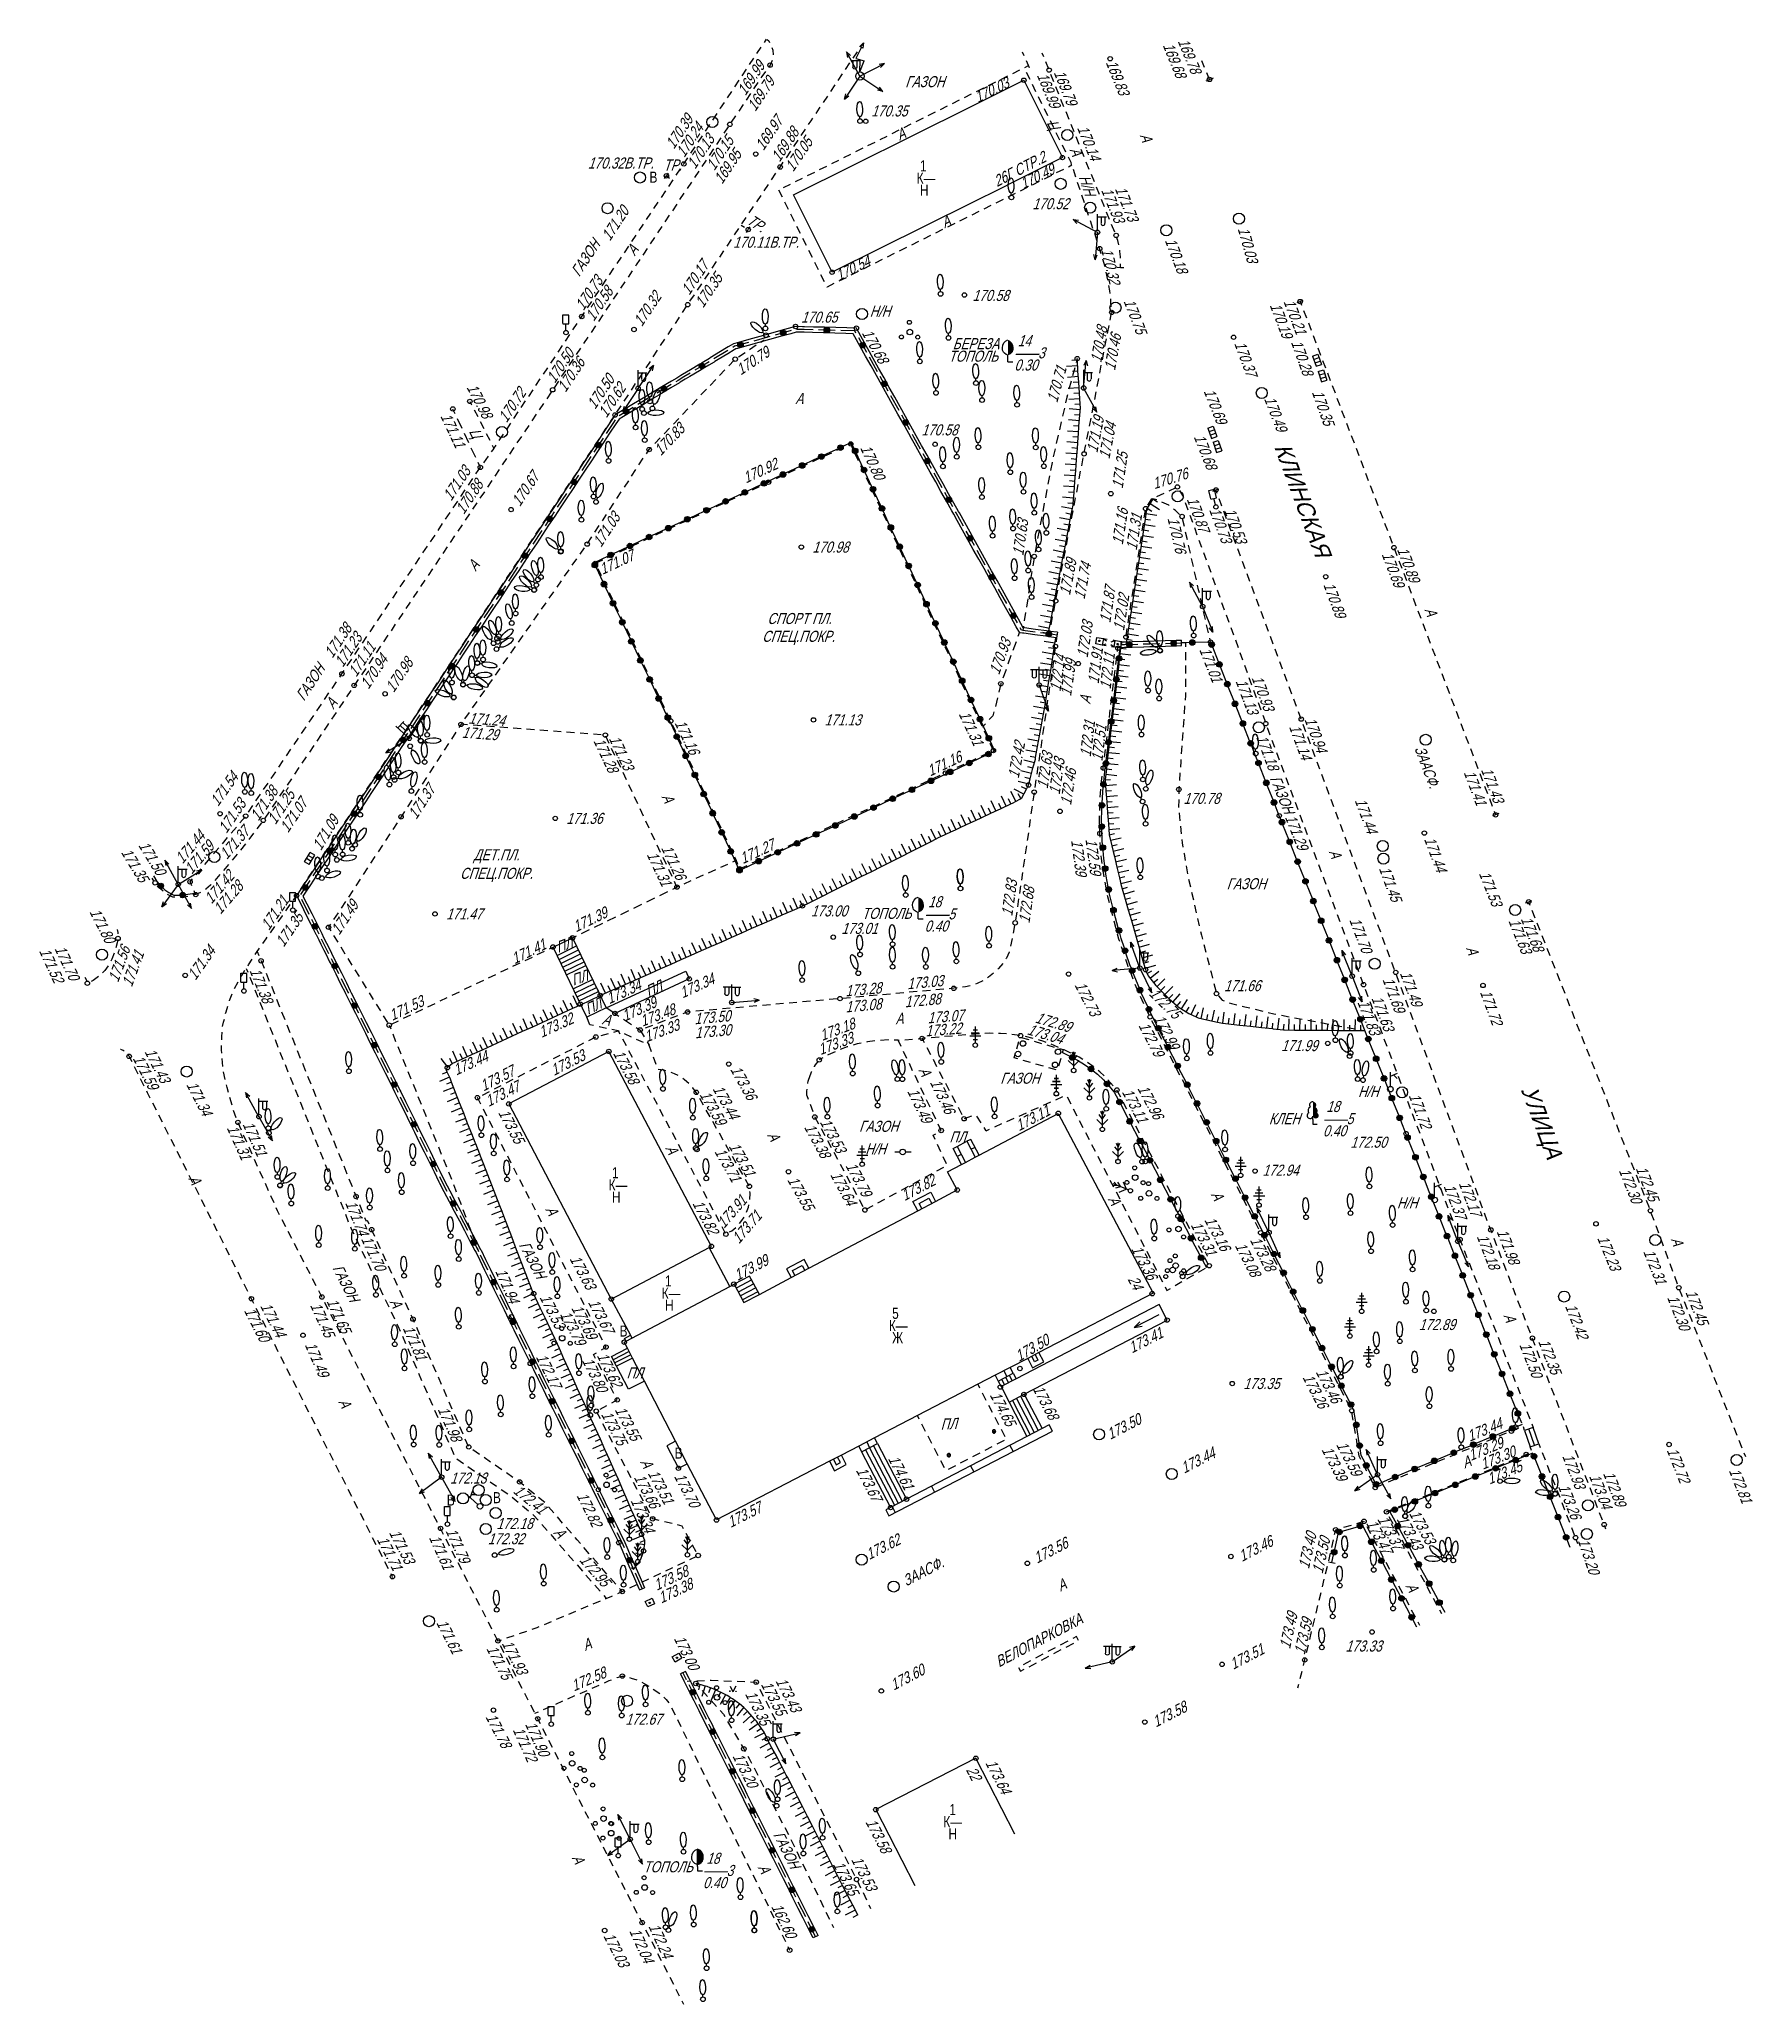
# Model space of a CAD drawing. Header units: metres. Extents: x -584 to -429, y 22748 to 22926.
import ezdxf
from ezdxf.enums import TextEntityAlignment as Align

# ---------------------------------------------------------------- set-up
doc = ezdxf.new("R2010")
doc.units = ezdxf.units.M
doc.header["$MEASUREMENT"] = 0
for name, color, linetype, lineweight in [('Вентиляторы', 7, 'Continuous', 25), ('Внутреннее заполнение', 7, 'Continuous', 25), ('Вышки', 7, 'Continuous', 25), ('Горизонтали', 7, 'Continuous', 25), ('Граница площадки', 7, 'Continuous', 25), ('Граница улицы', 7, 'Continuous', 25), ('Здания', 7, 'Continuous', 25), ('Колодцы', 7, 'Continuous', 25), ('Крыльца', 7, 'Continuous', 25), ('Леса и газоны', 7, 'Continuous', 25), ('Навесы', 7, 'Continuous', 25), ('Номер дома', 7, 'Continuous', 25), ('Ограды', 7, 'Continuous', 25), ('Отдельно стоящее дерево', 7, 'Continuous', 25), ('Откосы', 7, 'Continuous', 25), ('Пояснительные подписи', 7, 'Continuous', 25), ('Светофоры', 7, 'Continuous', 25), ('Топографические объекты', 7, 'Continuous', 25), ('Трубы под дорогами', 7, 'Continuous', 25), ('Указатель подз коммуникаций', 7, 'Continuous', 25), ('Фонари', 7, 'Continuous', 25), ('Фонтаны', 7, 'Continuous', 25), ('Части зданий', 7, 'Continuous', 25)]:
    doc.layers.add(name, color=color, linetype=linetype, lineweight=lineweight)
doc.styles.add('Style-RUSSIAN_1251', font='RUSSIAN_1251.shx')
doc.styles.add('Style-RUSSIAN_1251 I 0.00000', font='RUSSIAN_1251.shx')
doc.styles.add('Style-RUSSIAN_1251 I 0.32289', font='RUSSIAN_1251.shx', dxfattribs={"oblique": 18.5})

msp = doc.modelspace()

# ---------------------------------------------------------------- texts
at = {"layer": 'Вентиляторы', "color": 7, "linetype": 'Continuous', "lineweight": 25, "style": 'Style-RUSSIAN_1251'}
for width, p in [(0.8, (-529.14, 22913.25)), (0.799996, (-531.84, 22808.88)), (0.799996, (-526.86, 22797.84)), (0.799996, (-547.46, 22793.59)), (0.799996, (-543.29, 22793.81))]:
    msp.add_text('В', height=1, dxfattribs=dict(at, width=width)).set_placement(p)
at = {"layer": 'Горизонтали', "color": 7, "linetype": 'Continuous', "lineweight": 25, "style": 'Style-RUSSIAN_1251 I 0.32289', "oblique": 18.5}
for s, rotation, width, p in [('169.78', 292.0906, 0.799996, (-481.39, 22926.06)), ('169.99', 56.3179, 0.799996, (-520.46, 22921.06)), ('169.83', 292.0266, 0.8, (-487.89, 22924.11)), ('170.03', 26.4614, 0.799996, (-499.45, 22920.45)), ('169.99', 292.0266, 0.799996, (-494.12, 22922.97)), ('170.39', 56.5583, 0.8, (-526.93, 22916.22)), ('170.24', 56.5583, 0.8, (-525.99, 22915.46)), ('169.97', 56.1327, 0.799996, (-518.83, 22916.09)), ('170.15', 56.3378, 0.799996, (-523.27, 22914.28)), ('169.88', 56.1327, 0.799996, (-517.38, 22915.05)), ('170.05', 56.1327, 0.799996, (-516.14, 22914.17)), ('170.49', 26.4614, 0.799996, (-495.34, 22912.64)), ('171.93', 292.0266, 0.799996, (-488.31, 22912.57)), ('170.17', 56.1327, 0.799996, (-525.54, 22903.01)), ('170.54', 26.4614, 0.799996, (-512.01, 22904.34)), ('170.32', 283.4352, 0.799996, (-488.3, 22907.2)), ('170.73', 56.2242, 0.8, (-535.11, 22901.62)), ('170.58', 56.2242, 0.8, (-534.18, 22900.65)), ('170.32', 56.1327, 0.799996, (-529.83, 22900.18)), ('170.21', 290.8457, 0.799996, (-471.82, 22902.5)), ('170.68', 299.1172, 0.799996, (-509.97, 22899.66)), ('170.48', 79.8015, 0.799996, (-488.29, 22896.91)), ('170.50', 56.3179, 0.799996, (-537.7, 22895.04)), ('170.79', 33.9114, 0.8, (-520.88, 22895.8)), ('170.37', 290.4033, 0.799996, (-476.27, 22898.7)), ('170.50', 56.4748, 0.799996, (-534.05, 22892.69)), ('170.71', 74.707, 0.799996, (-492.27, 22893.3)), ('170.98', 297.0948, 0.8, (-545.7, 22894.75)), ('171.11', 295.2493, 0.8, (-548.07, 22892.14)), ('171.19', 78.9588, 0.8, (-488.64, 22888.77)), ('170.83', 46.4044, 0.8, (-528.12, 22888.49)), ('171.04', 78.9588, 0.8, (-487.55, 22888.21)), ('170.92', 24.9319, 0.799996, (-520.41, 22886.04)), ('170.80', 294.9487, 0.799996, (-510.11, 22889.27)), ('171.25', 81.3429, 0.8, (-486.35, 22885.54)), ('171.03', 56.1626, 0.8, (-547.07, 22884.4)), ('170.88', 56.1626, 0.8, (-545.93, 22883.18)), ('170.67', 56.1327, 0.799996, (-540.86, 22883.9)), ('170.76', 17.5261, 0.799996, (-483.49, 22885.52)), ('171.03', 56.7671, 0.8, (-533.52, 22880.21)), ('170.63', 81.7236, 0.799996, (-495.34, 22879.46)), ('171.16', 81.3429, 0.8, (-486.34, 22880.45)), ('171.31', 81.3429, 0.8, (-485.08, 22879.96)), ('170.73', 290.4033, 0.799996, (-478.54, 22883.65)), ('170.76', 282.8026, 0.799996, (-482.3, 22882.88)), ('171.07', 25.069, 0.8, (-533.39, 22877.77)), ('171.89', 79.0837, 0.8, (-491.12, 22875.88)), ('170.89', 290.8183, 0.799996, (-461.56, 22880.08)), ('171.74', 79.0837, 0.8, (-489.8, 22875.52)), ('171.87', 81.3429, 0.8, (-487.47, 22873.39)), ('172.02', 81.3429, 0.8, (-486.23, 22872.68)), ('170.89', 290.4033, 0.799996, (-468.22, 22876.89)), ('171.38', 56.1626, 0.8, (-557.81, 22870.18)), ('171.23', 56.1626, 0.8, (-556.87, 22869.35)), ('172.03', 81.3429, 0.8, (-489.52, 22870.24)), ('171.11', 56.3179, 0.799996, (-555.65, 22868.48)), ('170.93', 69.9119, 0.799996, (-497.53, 22868.68)), ('172.14', 81.5463, 0.8, (-491.98, 22867.19)), ('171.91', 82.9866, 0.8, (-488.52, 22867.88)), ('172.11', 82.9866, 0.8, (-487.44, 22867.39)), ('171.01', 291.5798, 0.799996, (-479.44, 22871.01)), ('170.98', 56.1327, 0.799996, (-552.27, 22867.07)), ('171.99', 81.5463, 0.8, (-491.02, 22866.77)), ('171.13', 290.4685, 0.799996, (-476.15, 22868.15)), ('171.24', 355.7651, 0.8, (-545.53, 22864.33)), ('171.31', 294.9487, 0.799996, (-501.2, 22865.2)), ('171.29', 355.7651, 0.8, (-546.13, 22863.05)), ('171.16', 295.1561, 0.8, (-526.89, 22864.39)), ('172.31', 82.9866, 0.8, (-489.24, 22861.27)), ('172.51', 82.9866, 0.8, (-488.19, 22860.88)), ('171.14', 290.4435, 0.799996, (-471.32, 22864.03)), ('171.28', 295.2356, 0.8, (-534.23, 22862.76)), ('171.23', 295.2356, 0.8, (-532.83, 22862.97)), ('171.16', 25.3123, 0.799996, (-503.76, 22859.53)), ('172.42', 79.7408, 0.8, (-495.75, 22859.32)), ('172.63', 81.6957, 0.8, (-493.13, 22858.39)), ('171.54', 54.5416, 0.799996, (-568.15, 22856.77)), ('172.43', 81.6957, 0.8, (-492.05, 22857.86)), ('172.46', 81.3429, 0.8, (-491.02, 22856.9)), ('171.43', 290.8183, 0.799996, (-453.96, 22860.14)), ('171.38', 55.9368, 0.8, (-564.5, 22855.45)), ('171.25', 56.0302, 0.799996, (-562.96, 22855.13)), ('171.37', 57.0738, 0.8, (-550.22, 22855.6)), ('171.53', 55.9368, 0.8, (-567.39, 22854.33)), ('171.44', 49.8038, 0.8, (-571.36, 22851.58)), ('171.29', 291.5798, 0.799996, (-471.69, 22855.86)), ('171.35', 301.1424, 0.8, (-576.95, 22852.68)), ('171.50', 301.1424, 0.8, (-575.39, 22853.32)), ('171.59', 49.8038, 0.8, (-570.53, 22850.64)), ('171.26', 295.2356, 0.8, (-528.1, 22853.07)), ('171.27', 25.013, 0.8, (-520.7, 22851.6)), ('172.39', 277.7674, 0.8, (-491.02, 22853.77)), ('172.59', 277.7674, 0.8, (-489.72, 22853.86)), ('171.44', 290.4435, 0.799996, (-459.11, 22853.88)), ('171.42', 49.302, 0.799996, (-568.74, 22847.95)), ('171.31', 295.2356, 0.8, (-529.41, 22852.48)), ('172.83', 81.7301, 0.8, (-496.34, 22846.86)), ('172.68', 81.7301, 0.8, (-494.78, 22846.22)), ('171.21', 55.6084, 0.799996, (-563.55, 22845.56)), ('171.49', 56.6948, 0.8, (-557.19, 22845.13)), ('171.39', 25.8917, 0.8, (-535.78, 22845.43)), ('171.68', 291.4889, 0.799996, (-450.37, 22846.67)), ('171.70', 295.0267, 0.799996, (-582.96, 22843.98)), ('171.56', 69.7333, 0.8, (-577.19, 22840.86)), ('171.41', 69.7333, 0.8, (-575.95, 22840.44)), ('171.41', 25.8917, 0.8, (-541.34, 22842.55)), ('171.38', 291.9559, 0.799996, (-565.32, 22841.99)), ('173.34', 24.6339, 0.8, (-532.78, 22838.93)), ('173.34', 24.877, 0.8, (-526.14, 22839.46)), ('173.28', 5.1812, 0.8, (-511.4, 22839.64)), ('173.03', 5.1812, 0.8, (-505.81, 22840.29)), ('172.73', 297.1227, 0.8, (-490.72, 22840.68)), ('171.69', 290.2673, 0.799996, (-462.87, 22841.18)), ('171.53', 25.5309, 0.8, (-552.4, 22837.42)), ('173.39', 24.877, 0.8, (-531.37, 22837.36)), ('173.48', 20.7789, 0.8, (-529.78, 22836.9)), ('173.08', 5.1812, 0.8, (-511.39, 22838.19)), ('172.88', 5.1812, 0.8, (-506.03, 22838.65)), ('172.75', 315.5891, 0.799996, (-484.04, 22839.82)), ('171.83', 290.7209, 0.799996, (-465.14, 22839.13)), ('171.72', 290.2673, 0.799996, (-454.06, 22840.04)), ('173.32', 24.6339, 0.8, (-538.89, 22835.89)), ('173.33', 20.7789, 0.8, (-529.4, 22835.49)), ('173.50', 5.0234, 0.8, (-525.05, 22837.12)), ('173.30', 5.0234, 0.8, (-525, 22835.85)), ('173.18', 20.6635, 0.8, (-513.53, 22835.61)), ('173.22', 4.5831, 0.8, (-504.16, 22836.02)), ('173.07', 4.5831, 0.8, (-503.97, 22837.2)), ('173.04', 343.4887, 0.8, (-495.05, 22836.23)), ('172.89', 343.4887, 0.8, (-494.33, 22837.3)), ('172.79', 297.1227, 0.8, (-484.95, 22837.02)), ('172.99', 297.1227, 0.8, (-483.57, 22837.69)), ('173.33', 20.6635, 0.8, (-513.68, 22834.33)), ('171.43', 296.8925, 0.799996, (-574.82, 22834.65)), ('173.44', 24.6339, 0.799996, (-546.62, 22832.48)), ('173.57', 27.1488, 0.8, (-544.15, 22831.04)), ('173.53', 27.1488, 0.8, (-537.77, 22832.45)), ('173.58', 297.7296, 0.8, (-532.46, 22834.5)), ('173.47', 27.1488, 0.8, (-543.68, 22829.64)), ('173.46', 295.4342, 0.8, (-503.8, 22831.89)), ('173.59', 299.4191, 0.8, (-524.64, 22830.77)), ('173.44', 299.4191, 0.8, (-523.46, 22831.29)), ('173.49', 295.4342, 0.8, (-505.85, 22831.07)), ('173.11', 27.8046, 0.8, (-495.72, 22827.44)), ('173.11', 297.6966, 0.8, (-486.44, 22831)), ('172.96', 297.6966, 0.8, (-485.04, 22831.33)), ('171.51', 294.1535, 0.799996, (-565.95, 22828.09)), ('173.55', 297.7296, 0.799996, (-542.84, 22829.14)), ('173.38', 298.2954, 0.8, (-515.18, 22827.82)), ('173.53', 298.2954, 0.8, (-513.76, 22828.28)), ('173.51', 299.4191, 0.8, (-522.01, 22826.1)), ('173.71', 299.4191, 0.8, (-523.29, 22825.61)), ('173.79', 298.2954, 0.8, (-511.44, 22824.33)), ('173.55', 299.4191, 0.8, (-516.7, 22823.04)), ('173.64', 298.2954, 0.8, (-512.82, 22823.51)), ('173.82', 27.8046, 0.8, (-506.08, 22821.12)), ('172.30', 291.4889, 0.799996, (-441.5, 22823.9)), ('171.74', 291.9559, 0.799996, (-556.67, 22820.96)), ('173.82', 297.7296, 0.8, (-525.28, 22820.92)), ('173.91', 49.3402, 0.8, (-522.39, 22818.6)), ('172.37', 290.7209, 0.799996, (-457.34, 22822.47)), ('173.71', 49.3402, 0.8, (-521.04, 22817.21)), ('173.31', 297.6966, 0.8, (-480.23, 22818.98)), ('173.16', 297.6966, 0.8, (-478.99, 22819.42)), ('171.70', 294.8301, 0.799996, (-555.24, 22817.72)), ('173.28', 297.0666, 0.8, (-474.87, 22817.61)), ('172.18', 291.0093, 0.799996, (-454.35, 22817.93)), ('172.23', 292.2792, 0.799996, (-443.46, 22817.79)), ('173.63', 298.4012, 0.799996, (-536.39, 22815.92)), ('173.99', 27.8046, 0.8, (-521.18, 22813.9)), ('173.36', 297.8046, 0.8, (-485.61, 22816.81)), ('173.08', 297.0666, 0.8, (-476.23, 22817.11)), ('171.94', 293.4529, 0.799996, (-543.11, 22814.8)), ('171.65', 294.1535, 0.799996, (-558.36, 22812.08)), ('173.53', 296.5568, 0.799996, (-539.1, 22812.43)), ('173.67', 297.4127, 0.799996, (-534.72, 22811.97)), ('172.45', 291.0451, 0.799996, (-435.48, 22812.9)), ('171.44', 296.8925, 0.799996, (-564.36, 22811.65)), ('173.79', 297.2705, 0.8, (-537.26, 22810.91)), ('173.69', 297.2705, 0.8, (-536.23, 22811.46)), ('171.81', 293.5349, 0.799996, (-551.47, 22809.64)), ('173.50', 30.3542, 0.799996, (-495.72, 22806.58)), ('173.41', 27.4534, 0.8, (-485.51, 22807.34)), ('172.17', 296.2796, 0.799996, (-539.44, 22807.04)), ('173.62', 296.0946, 0.799996, (-533.92, 22807.16)), ('172.50', 291.1596, 0.799996, (-450.5, 22808.14)), ('173.26', 297.0666, 0.8, (-470.11, 22805.2)), ('173.46', 297.0666, 0.8, (-468.91, 22805.67)), ('174.65', 297.4534, 0.8, (-498.39, 22803.59)), ('173.68', 297.4534, 0.8, (-494.51, 22804.17)), ('171.98', 293.5349, 0.799996, (-548.31, 22802.31)), ('173.55', 297.6624, 0.799996, (-532.3, 22802.26)), ('173.44', 22.5062, 0.8, (-454.97, 22799.36)), ('173.29', 22.5062, 0.8, (-454.87, 22797.62)), ('174.61', 297.4534, 0.8, (-507.59, 22797.83)), ('173.39', 297.053, 0.8, (-468.39, 22798.65)), ('173.59', 297.053, 0.8, (-467.06, 22799.1)), ('173.30', 22.2919, 0.8, (-453.77, 22796.83)), ('173.45', 22.2919, 0.8, (-453.17, 22795.49)), ('172.72', 291.5456, 0.799996, (-437.17, 22798.6)), ('173.51', 297.6624, 0.799996, (-529.32, 22796.52)), ('173.70', 297.4127, 0.799996, (-526.94, 22796.24)), ('173.67', 297.4534, 0.8, (-510.49, 22796.78)), ('173.04', 291.1596, 0.799996, (-444.19, 22796.25)), ('172.41', 320.576, 0.799996, (-541.53, 22794.8)), ('172.82', 296.2796, 0.799996, (-535.75, 22794.5)), ('173.34', 293.6209, 0.799996, (-530.86, 22794.04)), ('173.57', 26.9741, 0.799996, (-521.8, 22791.56)), ('173.37', 298.1565, 0.8, (-463.35, 22792.37)), ('173.43', 298.6884, 0.8, (-461.61, 22792.37)), ('173.53', 298.6884, 0.8, (-460.48, 22792.88)), ('171.53', 296.8925, 0.799996, (-552.71, 22791.14)), ('171.79', 294.1535, 0.799996, (-547.59, 22791.3)), ('173.56', 27.4534, 0.8, (-494.09, 22788.33)), ('173.46', 27.4534, 0.8, (-475.56, 22788.49)), ('173.40', 77.5352, 0.8, (-469.51, 22787.81)), ('173.50', 77.5352, 0.8, (-468.27, 22787.38)), ('173.47', 298.1565, 0.8, (-464.36, 22792.01)), ('172.95', 311.0101, 0.799996, (-535.53, 22788.63)), ('173.20', 288.4207, 0.799996, (-445.2, 22790.42)), ('173.38', 25.4044, 0.799996, (-528.07, 22784.72)), ('173.49', 77.5352, 0.8, (-471.22, 22780.57)), ('173.59', 77.5352, 0.8, (-469.89, 22780.04)), ('171.75', 297.0561, 0.8, (-543.91, 22780.66)), ('171.93', 297.0561, 0.8, (-542.52, 22781.13)), ('173.00', 296.2247, 0.799996, (-526.96, 22781.57)), ('173.51', 27.4534, 0.8, (-476.36, 22778.73)), ('172.58', 23.6874, 0.799996, (-535.96, 22776.77)), ('173.60', 27.8544, 0.8, (-507.05, 22776.85)), ('173.35', 296.2247, 0.799996, (-520.51, 22776.55)), ('173.55', 296.96, 0.8, (-519.08, 22777.42)), ('173.43', 296.96, 0.8, (-517.76, 22777.73)), ('173.58', 27.4534, 0.8, (-483.35, 22773.51)), ('171.90', 294.1535, 0.799996, (-540.41, 22773.82)), ('173.20', 296.2247, 0.799996, (-521.66, 22770.93)), ('173.64', 297.1685, 0.8, (-498.79, 22770.32)), ('173.58', 297.1685, 0.8, (-509.63, 22764.97)), ('173.65', 296.96, 0.8, (-512.57, 22761.14)), ('173.53', 296.96, 0.8, (-510.92, 22761.57)), ('162.60', 295.9437, 0.8, (-518.15, 22757.32)), ('172.24', 294.1535, 0.799996, (-529.25, 22755.54)), ('172.03', 297.0351, 0.8, (-533.33, 22754.66))]:
    msp.add_text(s, height=1, rotation=rotation, dxfattribs=dict(at, width=width)).set_placement(p)
at = {"layer": 'Горизонтали', "color": 7, "linetype": 'Continuous', "lineweight": 25, "style": 'Style-RUSSIAN_1251 I 0.32289', "oblique": 18.5, "width": 0.799996}
for s, rotation, p in [('169.68', 292.0906, (-481.81, 22926.05)), ('169.79', 56.3179, (-520.4, 22920.19)), ('169.79', 292.0266, (-491.67, 22923.58)), ('169.95', 56.3378, (-523.4, 22913.61)), ('171.73', 292.0266, (-486.14, 22913.07)), ('170.35', 56.1327, (-525.12, 22902.42)), ('170.19', 290.8457, (-472.13, 22902.52)), ('170.46', 79.8015, (-488.03, 22896.4)), ('170.36', 56.3179, (-537.56, 22894.78)), ('170.53', 290.4033, (-476.25, 22883.96)), ('170.69', 290.8183, (-462.01, 22879.99)), ('170.94', 56.3179, (-555.38, 22867.93)), ('170.93', 290.4685, (-473.77, 22868.81)), ('170.94', 290.4435, (-468.99, 22865.04)), ('171.41', 290.8183, (-454.59, 22860.25)), ('171.07', 56.0302, (-562.65, 22854.95)), ('171.28', 49.302, (-568.68, 22847.67)), ('171.63', 291.4889, (-450.55, 22846.84)), ('171.52', 294.6612, (-583.44, 22844.17)), ('171.49', 290.2673, (-460.36, 22842.09)), ('171.63', 290.7209, (-462.94, 22839.85)), ('171.59', 296.8925, (-574.99, 22834.5)), ('171.31', 294.1535, (-566.47, 22828.17)), ('172.17', 290.7209, (-455.04, 22823.09)), ('172.45', 291.4889, (-439.04, 22824.45)), ('171.98', 291.0093, (-451.62, 22818.75)), ('172.30', 291.0451, (-436.2, 22812.78)), ('171.60', 296.8925, (-564.93, 22811.68)), ('171.45', 294.1535, (-558.93, 22812.12)), ('172.35', 291.1596, (-447.86, 22808.8)), ('173.80', 296.0946, (-534.35, 22807.14)), ('173.75', 297.6624, (-532.65, 22802.31)), ('173.66', 297.6624, (-529.69, 22796.61)), ('172.89', 291.1596, (-441.99, 22796.85)), ('171.71', 296.8925, (-552.92, 22790.98)), ('171.61', 294.1535, (-548.18, 22791.1)), ('173.58', 25.4044, (-528.91, 22786.78)), ('171.72', 294.1535, (-540.61, 22773.72)), ('172.04', 294.1535, (-530.07, 22755.52))]:
    msp.add_text(s, height=1, rotation=rotation, dxfattribs=at).set_placement(p, align=Align.TOP_LEFT)
for s, p in [('170.35', (-509.09, 22919.74)), ('170.65', (-515.43, 22901.09)), ('172.89', (-459.57, 22809.97))]:
    msp.add_text(s, height=1, dxfattribs=at).set_placement(p, align=Align.MIDDLE_LEFT)
at = {"layer": 'Горизонтали', "color": 7, "linetype": 'Continuous', "lineweight": 25, "style": 'Style-RUSSIAN_1251 I 0.32289', "oblique": 18.5}
for s, width, p in [('170.32В.ТР.', 0.8, (-534.71, 22914.53)), ('170.11В.ТР.', 0.8, (-521.57, 22907.37)), ('170.58', 0.799996, (-499.93, 22902.55)), ('170.58', 0.799996, (-504.55, 22890.39)), ('170.98', 0.8, (-514.41, 22879.79)), ('171.13', 0.8, (-513.31, 22864.16)), ('170.78', 0.799996, (-480.85, 22857.06)), ('171.36', 0.8, (-536.66, 22855.25)), ('171.47', 0.8, (-547.53, 22846.61)), ('173.00', 0.799996, (-514.54, 22846.88)), ('173.01', 0.799996, (-511.79, 22845.3)), ('171.66', 0.799996, (-477.18, 22840.12)), ('171.99', 0.799996, (-472.02, 22834.7)), ('172.50', 0.799996, (-465.76, 22825.96)), ('172.94', 0.799996, (-473.71, 22823.43)), ('173.35', 0.8, (-475.44, 22804.13)), ('173.33', 0.799996, (-466.2, 22780.39))]:
    msp.add_text(s, height=1, dxfattribs=dict(at, width=width)).set_placement(p)
for s, rotation, width, p in [('170.62', 56.4748, 0.799996, (-533.44, 22892.19)), ('171.35', 55.6084, 0.799996, (-562.63, 22844.33)), ('171.34', 55.1372, 0.799996, (-570.6, 22841.33)), ('173.36', 298.8322, 0.799996, (-521.42, 22833.29)), ('171.49', 293.6655, 0.799996, (-559.87, 22808.34)), ('171.78', 297.1129, 0.799995, (-543.54, 22774.71))]:
    msp.add_text(s, height=1, rotation=rotation, dxfattribs=dict(at, width=width)).set_placement(p, align=Align.MIDDLE_LEFT)
at = {"layer": 'Граница площадки', "color": 7, "linetype": 'Continuous', "lineweight": 25, "style": 'Style-RUSSIAN_1251 I 0.32289', "oblique": 18.5}
for width, p in [(0.799996, (-518.95, 22871.72)), (0.8, (-546.27, 22850.28))]:
    msp.add_text('СПЕЦ.ПОКР.', height=1, dxfattribs=dict(at, width=width)).set_placement(p)
at = {"layer": 'Граница площадки', "color": 7, "linetype": 'Continuous', "lineweight": 25, "style": 'Style-RUSSIAN_1251 I 0.32289', "oblique": 18.5, "width": 0.8}
for rotation, p in [(19.4509, (-537.39, 22843.59)), (19.4509, (-536, 22840.62)), (24.877, (-529.23, 22839.59)), (25.7074, (-534.69, 22837.98))]:
    msp.add_text('ПЛ', height=1, rotation=rotation, dxfattribs=at).set_placement(p)
at = {"layer": 'Граница улицы', "color": 7, "linetype": 'Continuous', "lineweight": 25, "style": 'Style-RUSSIAN_1251 I 0.32289', "oblique": 18.5}
for s, rotation, width, p in [('А', 288.8931, 0.799996, (-484.81, 22917.53)), ('А', 292.0266, 0.799996, (-491.17, 22916.23)), ('А', 56.3179, 0.799996, (-530.47, 22906.57)), ('Ц', 295.2493, 0.8, (-545.48, 22890.76)), ('А', 55.1372, 0.799996, (-544.85, 22878.04)), ('А', 290.8183, 0.799996, (-459.07, 22874.62)), ('А', 55.1372, 0.799996, (-557.71, 22865.56)), ('А', 82.2874, 0.799996, (-489.28, 22866.06)), ('А', 295.2356, 0.8, (-528.07, 22857.71)), ('А', 290.4435, 0.799996, (-467.72, 22852.73)), ('А', 288.8931, 0.799996, (-455.32, 22844.01)), ('А', 347.506, 0.8, (-533.48, 22837.15)), ('А', 5.0038, 0.799996, (-506.87, 22837.13)), ('А', 295.7585, 0.799996, (-504.84, 22832.98)), ('А', 299.2811, 0.8, (-518.52, 22827.09)), ('А', 297.7296, 0.8, (-527.73, 22825.91)), ('А', 297.0707, 0.799996, (-570.85, 22823.17)), ('А', 298.0042, 0.799996, (-478.4, 22821.73)), ('А', 297.7296, 0.8, (-538.58, 22820.38)), ('А', 289.3403, 0.799996, (-436.8, 22817.68)), ('А', 295.6607, 0.799996, (-552.66, 22812.03)), ('А', 289.3403, 0.799996, (-451.93, 22810.78)), ('А', 297.1127, 0.799996, (-557.3, 22802.97)), ('А', 22.6577, 0.799996, (-455.42, 22796.94)), ('А', 296.6516, 0.799996, (-530, 22797.53)), ('А', 311.0101, 0.799996, (-537.86, 22791.11)), ('А', 27.4534, 0.799996, (-491.97, 22785.8)), ('А', 298.0562, 0.8, (-460.79, 22786.31)), ('А', 23.7477, 0.799995, (-534.94, 22780.43)), ('А', 297.1127, 0.799996, (-536.19, 22761.73)), ('А', 297.1127, 0.799996, (-519.36, 22760.86))]:
    msp.add_text(s, height=1, rotation=rotation, dxfattribs=dict(at, width=width)).set_placement(p)
at = {"layer": 'Граница улицы', "color": 7, "linetype": 'Continuous', "lineweight": 25, "style": 'Style-RUSSIAN_1251 I 0.32289', "oblique": 18.5, "width": 0.8}
msp.add_text('А', height=1, dxfattribs=at).set_placement((-515.95, 22893.23))
at = {"layer": 'Граница улицы', "color": 7, "linetype": 'Continuous', "lineweight": 25, "style": 'Style-RUSSIAN_1251 I 0.32289', "oblique": 18.5}
for s, p in [('КЛИНСКАЯ', (-472.67, 22889.37)), ('УЛИЦА', (-450.36, 22831.25))]:
    msp.add_text(s, height=1.5, rotation=290.4435, dxfattribs=at).set_placement(p)
at = {"layer": 'Колодцы', "color": 7, "linetype": 'Continuous', "lineweight": 25, "style": 'Style-RUSSIAN_1251 I 0.32289', "oblique": 18.5}
for s, rotation, width, p in [('170.13', 56.3197, 0.8, (-525.01, 22914.42)), ('170.14', 292.0266, 0.799996, (-490.48, 22918.2)), ('Н/Н', 288.3855, 0.799996, (-490.33, 22913.75)), ('171.20', 56.7786, 0.8, (-532.72, 22907.91)), ('170.18', 290.7816, 0.799996, (-482.55, 22908.03)), ('170.03', 285.8301, 0.799996, (-475.96, 22909.09)), ('170.75', 291.0584, 0.799996, (-486.28, 22902.53)), ('170.72', 56.2949, 0.799996, (-542.06, 22891.48)), ('170.49', 291.3338, 0.799996, (-473.58, 22893.71)), ('170.87', 290.4685, 0.799996, (-480.57, 22884.62)), ('171.18', 290.5159, 0.799996, (-474.29, 22863.09)), ('ЗААСФ.', 290.8183, 0.8, (-459.98, 22862.08)), ('171.44', 290.4435, 0.799996, (-465.38, 22857.37)), ('171.37', 49.302, 0.799996, (-567.36, 22851.97)), ('171.45', 290.4435, 0.799996, (-463.19, 22851.21)), ('171.53', 291.5771, 0.799996, (-454.15, 22850.76)), ('171.80', 296.8953, 0.799996, (-579.8, 22847.3)), ('171.70', 290.7209, 0.799996, (-465.87, 22846.56)), ('171.34', 297.1311, 0.799996, (-571.04, 22831.66)), ('171.72', 290.7209, 0.799996, (-460.5, 22830.68)), ('172.31', 291.5771, 0.799996, (-439.29, 22816.56)), ('172.42', 291.1596, 0.799996, (-446.36, 22811.63)), ('173.50', 27.4534, 0.8, (-487.48, 22799.53)), ('173.44', 27.4534, 0.8, (-480.79, 22796.47)), ('172.93', 291.5071, 0.799996, (-446.62, 22798.07)), ('172.81', 291.5071, 0.799996, (-431.55, 22796.76)), ('173.26', 291.5565, 0.799996, (-447, 22795.32)), ('173.62', 26.9741, 0.799996, (-509.27, 22788.66)), ('ЗААСФ.', 27.4534, 0.8, (-505.93, 22786.27)), ('171.61', 297.1311, 0.799996, (-548.44, 22782.99))]:
    msp.add_text(s, height=1, rotation=rotation, dxfattribs=dict(at, width=width)).set_placement(p)
at = {"layer": 'Колодцы', "color": 7, "linetype": 'Continuous', "lineweight": 25, "style": 'Style-RUSSIAN_1251 I 0.32289', "oblique": 18.5, "width": 0.799996}
for s, p in [('170.52', (-494.51, 22910.85)), ('Н/Н', (-509.22, 22901.12)), ('172.13', (-547.17, 22795.58)), ('172.18', (-542.98, 22791.47)), ('172.32', (-543.76, 22790.09)), ('172.67', (-531.32, 22773.77))]:
    msp.add_text(s, height=1, dxfattribs=at).set_placement(p)
at = {"layer": 'Крыльца', "color": 7, "linetype": 'Continuous', "lineweight": 25, "style": 'Style-RUSSIAN_1251 I 0.32289', "oblique": 18.5}
for width, p in [(0.8, (-502.02, 22826.45)), (0.799996, (-531.22, 22805.09))]:
    msp.add_text('ПЛ', height=1, dxfattribs=dict(at, width=width)).set_placement(p)
at = {"layer": 'Крыльца', "color": 7, "linetype": 'Continuous', "lineweight": 25, "style": 'Style-RUSSIAN_1251 I 0.32289', "oblique": 18.5, "width": 0.799996}
msp.add_text('ПЛ', height=1, rotation=2.9674, dxfattribs=at).set_placement((-502.8, 22800.45))
at = {"layer": 'Леса и газоны', "color": 7, "linetype": 'Continuous', "lineweight": 25, "style": 'Style-RUSSIAN_1251 I 0.32289', "oblique": 18.5}
for s, width, p in [('ГАЗОН', 0.799996, (-506.01, 22921.89)), ('БЕРЕЗА', 0.8, (-501.72, 22898.19)), ('ТОПОЛЬ', 0.8, (-502.11, 22897.06)), ('ГАЗОН', 0.8, (-476.95, 22849.34)), ('ТОПОЛЬ', 0.8, (-509.94, 22846.66)), ('ГАЗОН', 0.799996, (-497.42, 22831.75)), ('ГАЗОН', 0.799996, (-510.19, 22827.4)), ('КЛЕН', 0.8, (-473.13, 22828.09)), ('ТОПОЛЬ', 0.799996, (-529.7, 22760.42))]:
    msp.add_text(s, height=1, dxfattribs=dict(at, width=width)).set_placement(p)
for rotation, width, p in [(56.7786, 0.8, (-535.49, 22904.68)), (56.7786, 0.8, (-560.37, 22866.3)), (291.7796, 0.799996, (-473.05, 22859.38)), (297.4203, 0.799996, (-540.97, 22817.17)), (297.1227, 0.799996, (-557.84, 22815.08)), (296.6447, 0.8, (-517.97, 22763.83))]:
    msp.add_text('ГАЗОН', height=1, rotation=rotation, dxfattribs=dict(at, width=width)).set_placement(p)
at = {"layer": 'Номер дома', "color": 7, "linetype": 'Continuous', "lineweight": 25, "style": 'Style-RUSSIAN_1251 I 0.32289', "oblique": 18.5, "width": 0.799996}
for s, rotation, p in [('26Г СТР.2', 27.4194, (-497.71, 22912.85)), ('24', 297.4194, (-485.92, 22814.07)), ('22', 297.4194, (-500.54, 22769.69))]:
    msp.add_text(s, height=1, rotation=rotation, dxfattribs=at).set_placement(p)
at = {"layer": 'Пояснительные подписи', "color": 7, "linetype": 'Continuous', "lineweight": 25, "style": 'Style-RUSSIAN_1251 I 0.32289', "oblique": 18.5}
for s, width, p in [('СПОРТ ПЛ.', 0.799996, (-518.48, 22873.33)), ('ДЕТ.ПЛ.', 0.8, (-545.05, 22851.96))]:
    msp.add_text(s, height=1, dxfattribs=dict(at, width=width)).set_placement(p)
at = {"layer": 'Пояснительные подписи', "color": 7, "linetype": 'Continuous', "lineweight": 25, "style": 'Style-RUSSIAN_1251 I 0.32289', "oblique": 18.5, "width": 0.8}
msp.add_text('ВЕЛОПАРКОВКА', height=1, rotation=27.8544, dxfattribs=at).set_placement((-497.53, 22778.94))
at = {"layer": 'Трубы под дорогами', "color": 7, "linetype": 'Continuous', "lineweight": 25, "style": 'Style-RUSSIAN_1251 I 0.32289', "oblique": 18.5, "width": 0.8}
msp.add_text('ТР.', height=1, dxfattribs=at).set_placement((-527.88, 22914.35))
msp.add_text('ТР.', height=1, rotation=326.6745, dxfattribs=at).set_placement((-520.42, 22909.61))
at = {"layer": 'Указатель подз коммуникаций', "color": 7, "linetype": 'Continuous', "lineweight": 25, "style": 'Style-RUSSIAN_1251 I 0.32289', "oblique": 18.5}
for width, p in [(0.8, (-465.06, 22830.55)), (0.799996, (-461.55, 22820.47))]:
    msp.add_text('Н/Н', height=1, dxfattribs=dict(at, width=width)).set_placement(p)
at = {"layer": 'Фонтаны', "color": 7, "linetype": 'Continuous', "lineweight": 25, "style": 'Style-RUSSIAN_1251 I 0.32289', "oblique": 18.5, "width": 0.799996}
for s, rotation, p in [('170.28', 289.5792, (-471.14, 22898.82)), ('170.69', 291.6734, (-479.04, 22894.39)), ('170.35', 289.5792, (-469.25, 22894.29)), ('170.68', 291.6734, (-479.94, 22890.27)), ('171.09', 59.0245, (-558.85, 22852.77))]:
    msp.add_text(s, height=1, rotation=rotation, dxfattribs=at).set_placement(p)
msp.add_text('Н/Н', height=1, dxfattribs=at).set_placement((-509.63, 22825.35))
at = {"layer": 'Части зданий', "color": 7, "linetype": 'Continuous', "lineweight": 25, "style": 'Style-RUSSIAN_1251 I 0.32289', "oblique": 18.5}
for s, rotation, width, p in [('Ц', 296.4614, 0.799996, (-493.24, 22918.66)), ('А', 26.4614, 0.8, (-506.52, 22917.03)), ('А', 26.4614, 0.8, (-502.45, 22909.11)), ('А', 297.8046, 0.8, (-487.71, 22821.3))]:
    msp.add_text(s, height=1, rotation=rotation, dxfattribs=dict(at, width=width)).set_placement(p)

# ---------------------------------------------------------------- blocks, each defined once
blk = doc.blocks.new('PIKET')
at = {"layer": 'Горизонтали', "color": 7, "linetype": 'Continuous', "lineweight": 25}
blk.add_arc((0, 0), 0.2, 0, 360, dxfattribs=at)
blk = doc.blocks.new('KOLOD')
at = {"layer": 'Колодцы', "color": 7, "linetype": 'Continuous', "lineweight": 25}
blk.add_arc((0, 0), 0.5, 0, 360, dxfattribs=at)
blk = doc.blocks.new('PIKET_1')
at = {"layer": 'Горизонтали', "color": 7, "linetype": 'Continuous', "lineweight": 25}
blk.add_arc((0, 0), 0.2, 0, 360, dxfattribs=at)
blk = doc.blocks.new('STRFON')
at = {"layer": 'Фонари', "color": 7, "linetype": 'Continuous', "lineweight": 25, "flags": 128}
for points in [[(0, 0), (2.5, 0)], [(2.5, 0), (2.02, 0.16)], [(2.5, 0), (2.02, -0.16)]]:
    blk.add_lwpolyline(points, dxfattribs=at)
blk = doc.blocks.new('STRFON_1')
at = {"layer": 'Фонари', "color": 7, "linetype": 'Continuous', "lineweight": 25, "flags": 128}
for points in [[(2.5, 0), (2.02, 0.16)], [(0, 0), (2.5, 0)], [(2.5, 0), (2.02, -0.16)]]:
    blk.add_lwpolyline(points, dxfattribs=at)
blk = doc.blocks.new('STRFON_2')
at = {"layer": 'Фонари', "color": 7, "linetype": 'Continuous', "lineweight": 25, "flags": 128}
for points in [[(0, 0), (2.5, 0)], [(2.5, 0), (2.02, 0.16)], [(2.5, 0), (2.02, -0.16)]]:
    blk.add_lwpolyline(points, dxfattribs=at)
blk = doc.blocks.new('STRFON_3')
at = {"layer": 'Фонари', "color": 7, "linetype": 'Continuous', "lineweight": 25, "flags": 128}
for points in [[(0, 0), (2.5, 0)], [(2.5, 0), (2.02, 0.16)], [(2.5, 0), (2.02, -0.16)]]:
    blk.add_lwpolyline(points, dxfattribs=at)
blk = doc.blocks.new('PIKET_2')
at = {"layer": 'Горизонтали', "color": 7, "linetype": 'Continuous', "lineweight": 25}
blk.add_arc((0, 0), 0.2, 0, 360, dxfattribs=at)
blk = doc.blocks.new('PIKET_3')
at = {"layer": 'Горизонтали', "color": 7, "linetype": 'Continuous', "lineweight": 25}
blk.add_arc((0, 0), 0.2, 0, 360, dxfattribs=at)
blk = doc.blocks.new('KOLOD_1')
at = {"layer": 'Колодцы', "color": 7, "linetype": 'Continuous', "lineweight": 25}
blk.add_arc((0, 0), 0.5, 0, 360, dxfattribs=at)
blk = doc.blocks.new('PIKET_4')
at = {"layer": 'Горизонтали', "color": 7, "linetype": 'Continuous', "lineweight": 25}
blk.add_arc((0, 0), 0.2, 0, 360, dxfattribs=at)
blk = doc.blocks.new('PIKET_5')
at = {"layer": 'Горизонтали', "color": 7, "linetype": 'Continuous', "lineweight": 25}
blk.add_arc((0, 0), 0.2, 0, 360, dxfattribs=at)
blk = doc.blocks.new('PIKET_6')
at = {"layer": 'Горизонтали', "color": 7, "linetype": 'Continuous', "lineweight": 25}
blk.add_arc((0, 0), 0.2, 0, 360, dxfattribs=at)
blk = doc.blocks.new('PIKET_7')
at = {"layer": 'Горизонтали', "color": 7, "linetype": 'Continuous', "lineweight": 25}
blk.add_arc((0, 0), 0.2, 0, 360, dxfattribs=at)
blk = doc.blocks.new('PIKET_8')
at = {"layer": 'Горизонтали', "color": 7, "linetype": 'Continuous', "lineweight": 25}
blk.add_arc((0, 0), 0.2, 0, 360, dxfattribs=at)
blk = doc.blocks.new('PIKET_9')
at = {"layer": 'Горизонтали', "color": 7, "linetype": 'Continuous', "lineweight": 25}
blk.add_arc((0, 0), 0.2, 0, 360, dxfattribs=at)
blk = doc.blocks.new('PIKET_10')
at = {"layer": 'Горизонтали', "color": 7, "linetype": 'Continuous', "lineweight": 25}
blk.add_arc((0, 0), 0.2, 0, 360, dxfattribs=at)
blk = doc.blocks.new('PIKET_11')
at = {"layer": 'Горизонтали', "color": 7, "linetype": 'Continuous', "lineweight": 25}
blk.add_arc((0, 0), 0.2, 0, 360, dxfattribs=at)
blk = doc.blocks.new('PIKET_12')
at = {"layer": 'Горизонтали', "color": 7, "linetype": 'Continuous', "lineweight": 25}
blk.add_arc((0, 0), 0.2, 0, 360, dxfattribs=at)
blk = doc.blocks.new('PIKET_13')
at = {"layer": 'Горизонтали', "color": 7, "linetype": 'Continuous', "lineweight": 25}
blk.add_arc((0, 0), 0.2, 0, 360, dxfattribs=at)
blk = doc.blocks.new('STRFON_4')
at = {"layer": 'Фонари', "color": 7, "linetype": 'Continuous', "lineweight": 25, "flags": 128}
for points in [[(0, 0), (2.5, 0)], [(2.5, 0), (2.02, 0.16)], [(2.5, 0), (2.02, -0.16)]]:
    blk.add_lwpolyline(points, dxfattribs=at)
blk = doc.blocks.new('STRFON_5')
at = {"layer": 'Фонари', "color": 7, "linetype": 'Continuous', "lineweight": 25, "flags": 128}
for points in [[(0, 0), (2.5, 0)], [(2.5, 0), (2.02, 0.16)], [(2.5, 0), (2.02, -0.16)]]:
    blk.add_lwpolyline(points, dxfattribs=at)
blk = doc.blocks.new('STRFON_6')
at = {"layer": 'Фонари', "color": 7, "linetype": 'Continuous', "lineweight": 25, "flags": 128}
for points in [[(0, 0), (2.5, 0)], [(2.5, 0), (2.02, 0.16)], [(2.5, 0), (2.02, -0.16)]]:
    blk.add_lwpolyline(points, dxfattribs=at)
blk = doc.blocks.new('PIKET_14')
at = {"layer": 'Горизонтали', "color": 7, "linetype": 'Continuous', "lineweight": 25}
blk.add_arc((0, 0), 0.2, 0, 360, dxfattribs=at)
blk = doc.blocks.new('PIKET_15')
at = {"layer": 'Горизонтали', "color": 7, "linetype": 'Continuous', "lineweight": 25}
blk.add_arc((0, 0), 0.2, 0, 360, dxfattribs=at)
blk = doc.blocks.new('PIKET_16')
at = {"layer": 'Горизонтали', "color": 7, "linetype": 'Continuous', "lineweight": 25}
blk.add_arc((0, 0), 0.2, 0, 360, dxfattribs=at)
blk = doc.blocks.new('PIKET_17')
at = {"layer": 'Горизонтали', "color": 7, "linetype": 'Continuous', "lineweight": 25}
blk.add_arc((0, 0), 0.2, 0, 360, dxfattribs=at)
blk = doc.blocks.new('PIKET_18')
at = {"layer": 'Горизонтали', "color": 7, "linetype": 'Continuous', "lineweight": 25}
blk.add_arc((0, 0), 0.2, 0, 360, dxfattribs=at)
blk = doc.blocks.new('PIKET_19')
at = {"layer": 'Горизонтали', "color": 7, "linetype": 'Continuous', "lineweight": 25}
blk.add_arc((0, 0), 0.2, 0, 360, dxfattribs=at)
blk = doc.blocks.new('PIKET_20')
at = {"layer": 'Горизонтали', "color": 7, "linetype": 'Continuous', "lineweight": 25}
blk.add_arc((0, 0), 0.2, 0, 360, dxfattribs=at)
blk = doc.blocks.new('PIKET_21')
at = {"layer": 'Горизонтали', "color": 7, "linetype": 'Continuous', "lineweight": 25}
blk.add_arc((0, 0), 0.2, 0, 360, dxfattribs=at)
blk = doc.blocks.new('PIKET_22')
at = {"layer": 'Горизонтали', "color": 7, "linetype": 'Continuous', "lineweight": 25}
blk.add_arc((0, 0), 0.2, 0, 360, dxfattribs=at)
blk = doc.blocks.new('PIKET_23')
at = {"layer": 'Горизонтали', "color": 7, "linetype": 'Continuous', "lineweight": 25}
blk.add_arc((0, 0), 0.2, 0, 360, dxfattribs=at)
blk = doc.blocks.new('STRFON_7')
at = {"layer": 'Фонари', "color": 7, "linetype": 'Continuous', "lineweight": 25, "flags": 128}
for points in [[(0, 0), (2.5, 0)], [(2.5, 0), (2.02, -0.16)], [(2.5, 0), (2.03, 0.16)]]:
    blk.add_lwpolyline(points, dxfattribs=at)
blk = doc.blocks.new('STRFON_8')
at = {"layer": 'Фонари', "color": 7, "linetype": 'Continuous', "lineweight": 25, "flags": 128}
for points in [[(0, 0), (2.5, 0)], [(2.5, 0), (2.02, 0.16)], [(2.5, 0), (2.02, -0.16)]]:
    blk.add_lwpolyline(points, dxfattribs=at)
blk = doc.blocks.new('STRFON_9')
at = {"layer": 'Фонари', "color": 7, "linetype": 'Continuous', "lineweight": 25, "flags": 128}
for points in [[(0, 0), (2.5, 0)], [(2.5, 0), (2.02, -0.16)], [(2.5, 0), (2.03, 0.16)]]:
    blk.add_lwpolyline(points, dxfattribs=at)
blk = doc.blocks.new('PIKET_24')
at = {"layer": 'Горизонтали', "color": 7, "linetype": 'Continuous', "lineweight": 25}
blk.add_arc((0, 0), 0.2, 0, 360, dxfattribs=at)
blk = doc.blocks.new('PIKET_25')
at = {"layer": 'Горизонтали', "color": 7, "linetype": 'Continuous', "lineweight": 25}
blk.add_arc((0, 0), 0.2, 0, 360, dxfattribs=at)
blk = doc.blocks.new('PIKET_26')
at = {"layer": 'Горизонтали', "color": 7, "linetype": 'Continuous', "lineweight": 25}
blk.add_arc((0, 0), 0.2, 0, 360, dxfattribs=at)
blk = doc.blocks.new('PIKET_27')
at = {"layer": 'Горизонтали', "color": 7, "linetype": 'Continuous', "lineweight": 25}
blk.add_arc((0, 0), 0.2, 0, 360, dxfattribs=at)
blk = doc.blocks.new('PIKET_28')
at = {"layer": 'Горизонтали', "color": 7, "linetype": 'Continuous', "lineweight": 25}
blk.add_arc((0, 0), 0.2, 0, 360, dxfattribs=at)
blk = doc.blocks.new('PIKET_29')
at = {"layer": 'Горизонтали', "color": 7, "linetype": 'Continuous', "lineweight": 25}
blk.add_arc((0, 0), 0.2, 0, 360, dxfattribs=at)
blk = doc.blocks.new('PIKET_30')
at = {"layer": 'Горизонтали', "color": 7, "linetype": 'Continuous', "lineweight": 25}
blk.add_arc((0, 0), 0.2, 0, 360, dxfattribs=at)
blk = doc.blocks.new('msdElementTypeLineString')
at = {"layer": 'Граница улицы', "color": 7, "linetype": 'Continuous', "lineweight": 25}
for p, q in [((0, 9.04), (0.13, 8.7)), ((0.31, 8.24), (0.57, 7.58)), ((0.75, 7.11), (1.01, 6.45)), ((1.2, 5.98), (1.46, 5.32)), ((1.64, 4.85), (1.9, 4.19)), ((2.08, 3.73), (2.34, 3.06)), ((2.52, 2.6), (2.78, 1.94)), ((2.96, 1.47), (3.22, 0.81)), ((3.4, 0.34), (3.51, 0))]:
    blk.add_line(p, q, dxfattribs=at)
blk = doc.blocks.new('msdElementTypeLineString_1')
at = {"layer": 'Граница улицы', "color": 7, "linetype": 'Continuous', "lineweight": 25}
for p, q in [((0.14, 19.08), (0, 19.42)), ((0.59, 17.95), (0.32, 18.62)), ((1.05, 16.82), (0.78, 17.49)), ((1.51, 15.69), (1.24, 16.35)), ((1.96, 14.55), (1.69, 15.22)), ((2.42, 13.42), (2.15, 14.09)), ((2.88, 12.29), (2.61, 12.96)), ((3.34, 11.16), (3.07, 11.83)), ((3.8, 10.02), (3.53, 10.69)), ((4.25, 8.89), (3.98, 9.56)), ((4.71, 7.76), (4.44, 8.43)), ((5.17, 6.63), (4.9, 7.3)), ((5.63, 5.5), (5.36, 6.16)), ((6.09, 4.36), (5.82, 5.03)), ((6.55, 3.23), (6.27, 3.9)), ((7.06, 0), (7.08, 0.36))]:
    blk.add_line(p, q, dxfattribs=at)
at = {"layer": 'Граница улицы', "color": 7, "linetype": 'Continuous', "lineweight": 25, "flags": 128}
for points in [[(6.91, 2.07), (6.82, 2.45), (6.72, 2.76)], [(7.07, 0.86), (7.07, 0.98), (7.02, 1.48), (7.01, 1.58)]]:
    blk.add_lwpolyline(points, dxfattribs=at)
blk = doc.blocks.new('msdElementTypeLineString_2')
at = {"layer": 'Откосы', "color": 7, "linetype": 'Continuous', "lineweight": 25}
for p, q in [((0.35, 12.85), (0, 12.95)), ((2.84, 10.44), (2.67, 11.15)), ((3.11, 9.24), (2.95, 9.95)), ((3.38, 8.04), (3.22, 8.75)), ((3.65, 6.84), (3.49, 7.55)), ((3.93, 5.64), (3.76, 6.35)), ((4.47, 3.24), (4.31, 3.95)), ((4.74, 2.04), (4.58, 2.76)), ((5.02, 0.84), (4.85, 1.56)), ((5.21, 0), (5.13, 0.36))]:
    blk.add_line(p, q, dxfattribs=at)
at = {"layer": 'Откосы', "color": 7, "linetype": 'Continuous', "lineweight": 25, "flags": 128}
for points in [[(1.47, 12.34), (1.42, 12.37), (0.81, 12.65)], [(2.41, 11.55), (2.04, 11.89), (1.86, 12.03)], [(4.2, 4.44), (4.13, 4.73), (4.04, 5.15)]]:
    blk.add_lwpolyline(points, dxfattribs=at)
blk = doc.blocks.new('msdElementTypeLineString_3')
at = {"layer": 'Граница улицы', "color": 7, "linetype": 'Continuous', "lineweight": 25}
for p, q in [((0.12, 93.66), (0, 93.99)), ((0.97, 91.39), (0.72, 92.06)), ((1.39, 90.26), (1.14, 90.92)), ((1.81, 89.12), (1.56, 89.79)), ((2.23, 87.99), (1.99, 88.65)), ((2.65, 86.86), (2.41, 87.52)), ((3.08, 85.72), (2.83, 86.39)), ((3.5, 84.59), (3.25, 85.25)), ((3.92, 83.45), (3.67, 84.12)), ((4.34, 82.32), (4.09, 82.99)), ((4.76, 81.19), (4.52, 81.85)), ((5.18, 80.05), (4.94, 80.72)), ((5.61, 78.92), (5.36, 79.59)), ((6.03, 77.79), (5.78, 78.45)), ((6.45, 76.65), (6.2, 77.32)), ((6.87, 75.52), (6.62, 76.18)), ((7.29, 74.39), (7.05, 75.05)), ((8.14, 72.12), (7.89, 72.78)), ((8.56, 70.99), (8.31, 71.65)), ((8.98, 69.85), (8.73, 70.52)), ((9.4, 68.72), (9.16, 69.38)), ((9.83, 67.59), (9.58, 68.25)), ((10.25, 66.45), (10, 67.12)), ((10.67, 65.32), (10.42, 65.98)), ((11.09, 64.19), (10.85, 64.85)), ((11.52, 63.05), (11.27, 63.72)), ((11.94, 61.92), (11.69, 62.58)), ((12.36, 60.79), (12.11, 61.45)), ((12.78, 59.65), (12.54, 60.32)), ((13.21, 58.52), (12.96, 59.18)), ((13.63, 57.39), (13.38, 58.05)), ((14.05, 56.25), (13.8, 56.92)), ((14.47, 55.12), (14.23, 55.78)), ((14.9, 53.99), (14.65, 54.65)), ((15.32, 52.85), (15.07, 53.52)), ((15.74, 51.72), (15.49, 52.38)), ((16.16, 50.59), (15.92, 51.25)), ((16.58, 49.45), (16.34, 50.12)), ((17, 48.32), (16.76, 48.98)), ((17.42, 47.18), (17.18, 47.85)), ((17.84, 46.05), (17.59, 46.71)), ((18.26, 44.91), (18.01, 45.58)), ((18.68, 43.78), (18.43, 44.44)), ((19.1, 42.64), (18.85, 43.31)), ((19.52, 41.51), (19.27, 42.17)), ((19.93, 40.37), (19.69, 41.04)), ((20.35, 39.24), (20.11, 39.91)), ((20.77, 38.11), (20.53, 38.77)), ((21.19, 36.97), (20.95, 37.64)), ((21.61, 35.84), (21.36, 36.5)), ((22.03, 34.7), (21.78, 35.37)), ((22.45, 33.57), (22.2, 34.23)), ((22.87, 32.43), (22.62, 33.1)), ((23.29, 31.3), (23.04, 31.96)), ((23.71, 30.16), (23.46, 30.83)), ((24.12, 29.03), (23.88, 29.69)), ((24.54, 27.89), (24.3, 28.56)), ((25.4, 25.63), (25.15, 26.29)), ((25.83, 24.5), (25.58, 25.16)), ((26.27, 23.37), (26.01, 24.04)), ((26.7, 22.24), (26.45, 22.91)), ((27.13, 21.12), (26.88, 21.78)), ((27.57, 19.99), (27.31, 20.65)), ((28, 18.86), (27.75, 19.52)), ((28.44, 17.73), (28.18, 18.39)), ((28.87, 16.6), (28.61, 17.26)), ((29.3, 15.47), (29.05, 16.13)), ((29.74, 14.34), (29.48, 15)), ((30.17, 13.21), (29.92, 13.87)), ((30.61, 12.08), (30.35, 12.75)), ((31.04, 10.96), (30.79, 11.62)), ((31.48, 9.83), (31.22, 10.49)), ((31.91, 8.7), (31.66, 9.36)), ((32.35, 7.57), (32.09, 8.23)), ((32.78, 6.44), (32.53, 7.1)), ((33.22, 5.31), (32.96, 5.97)), ((33.65, 4.18), (33.4, 4.85)), ((34.09, 3.05), (33.83, 3.72)), ((34.52, 1.93), (34.27, 2.59)), ((34.95, 0.8), (34.7, 1.46)), ((35.27, 0), (35.14, 0.33))]:
    blk.add_line(p, q, dxfattribs=at)
at = {"layer": 'Граница улицы', "color": 7, "linetype": 'Continuous', "lineweight": 25, "flags": 128}
for points in [[(0.55, 92.52), (0.48, 92.71), (0.3, 93.19)], [(7.71, 73.25), (7.71, 73.26), (7.47, 73.92)], [(24.97, 26.76), (24.85, 27.06), (24.72, 27.42)]]:
    blk.add_lwpolyline(points, dxfattribs=at)
blk = doc.blocks.new('msdElementTypeLineString_4')
at = {"layer": 'Граница улицы', "color": 7, "linetype": 'Continuous', "lineweight": 25}
for p, q in [((0.13, 49.88), (0, 50.21)), ((0.58, 48.74), (0.32, 49.41)), ((1.03, 47.6), (0.77, 48.27)), ((1.48, 46.46), (1.21, 47.13)), ((1.93, 45.32), (1.66, 45.99)), ((2.38, 44.18), (2.11, 44.85)), ((2.83, 43.04), (2.56, 43.71)), ((3.28, 41.9), (3.01, 42.57)), ((3.72, 40.76), (3.46, 41.43)), ((4.17, 39.62), (3.91, 40.29)), ((4.62, 38.48), (4.36, 39.15)), ((5.07, 37.34), (4.81, 38.01)), ((5.52, 36.2), (5.25, 36.87)), ((5.97, 35.06), (5.7, 35.73)), ((6.42, 33.92), (6.15, 34.59)), ((6.87, 32.77), (6.6, 33.45)), ((7.31, 31.63), (7.05, 32.31)), ((7.76, 30.49), (7.5, 31.17)), ((8.21, 29.35), (7.95, 30.03)), ((8.66, 28.21), (8.4, 28.89)), ((9.11, 27.07), (8.84, 27.75)), ((9.56, 25.93), (9.29, 26.61)), ((10.01, 24.79), (9.74, 25.47)), ((10.46, 23.65), (10.19, 24.33)), ((10.91, 22.51), (10.64, 23.19)), ((11.34, 21.37), (11.08, 22.05)), ((11.76, 20.22), (11.51, 20.9)), ((12.18, 19.07), (11.93, 19.75)), ((12.61, 17.92), (12.36, 18.6)), ((13.03, 16.77), (12.78, 17.45)), ((13.46, 15.62), (13.21, 16.3)), ((13.9, 14.48), (13.63, 15.15)), ((14.35, 13.34), (14.08, 14.01)), ((14.8, 12.2), (14.53, 12.87)), ((15.25, 11.06), (14.98, 11.73)), ((15.7, 9.92), (15.43, 10.59)), ((16.15, 8.78), (15.88, 9.45)), ((16.6, 7.64), (16.33, 8.32)), ((17.05, 6.5), (16.78, 7.18)), ((17.5, 5.36), (17.23, 6.04)), ((17.95, 4.22), (17.68, 4.9)), ((18.4, 3.08), (18.13, 3.76)), ((18.85, 1.94), (18.58, 2.62)), ((19.3, 0.8), (19.03, 1.48)), ((19.62, 0), (19.48, 0.34))]:
    blk.add_line(p, q, dxfattribs=at)
blk = doc.blocks.new('KOLOD_2')
at = {"layer": 'Колодцы', "color": 7, "linetype": 'Continuous', "lineweight": 25}
blk.add_arc((0, 0), 0.5, 0, 360, dxfattribs=at)
blk = doc.blocks.new('FONAR5')
at = {"layer": 'Фонари', "color": 7, "linetype": 'Continuous', "lineweight": 25}
for p, q in [((0, 0.2), (0, 1.64)), ((0.02, 1.39), (0.81, 1.39)), ((0.32, 1.37), (0.32, 0.82)), ((0.68, 1.38), (0.68, 0.82))]:
    blk.add_line(p, q, dxfattribs=at)
for centre, radius, start, end in [((0, 0), 0.2, 0, 360), ((0, 0), 0.02, 0, 360), ((0.5, 0.81), 0.181, 180, 0)]:
    blk.add_arc(centre, radius, start, end, dxfattribs=at)
blk = doc.blocks.new('KOLOD_3')
at = {"layer": 'Колодцы', "color": 7, "linetype": 'Continuous', "lineweight": 25}
blk.add_arc((0, 0), 0.5, 0, 360, dxfattribs=at)
blk = doc.blocks.new('FONAR5_1')
at = {"layer": 'Фонари', "color": 7, "linetype": 'Continuous', "lineweight": 25}
for p, q in [((0.003, 0.2), (0.003, 1.641)), ((0.017, 1.388), (0.805, 1.388)), ((0.322, 1.371), (0.322, 0.816)), ((0.676, 1.378), (0.676, 0.823))]:
    blk.add_line(p, q, dxfattribs=at)
for centre, radius, start, end in [((0, 0), 0.2, 0, 359.99999), ((0, 0), 0.02, 0, 359.99999), ((0.496, 0.809), 0.181, 180, 0)]:
    blk.add_arc(centre, radius, start, end, dxfattribs=at)
blk = doc.blocks.new('RESHT1')
at = {"layer": 'Фонтаны', "color": 7, "linetype": 'Continuous', "lineweight": 25}
for p, q in [((-0.49, -0.25), (-0.49, 0.25)), ((-0.49, 0.25), (0.5, 0.25)), ((-0.16, -0.25), (-0.16, 0.25)), ((0.17, -0.25), (0.17, 0.25)), ((0.5, -0.25), (0.5, 0.25)), ((-0.49, -0.25), (0.5, -0.25))]:
    blk.add_line(p, q, dxfattribs=at)
blk = doc.blocks.new('RESHT1_1')
at = {"layer": 'Фонтаны', "color": 7, "linetype": 'Continuous', "lineweight": 25}
for p, q in [((-0.49, -0.25), (-0.49, 0.25)), ((-0.49, 0.25), (0.5, 0.25)), ((-0.16, -0.25), (-0.16, 0.25)), ((0.17, -0.24), (0.17, 0.25)), ((0.5, -0.25), (0.5, 0.25)), ((-0.49, -0.25), (0.5, -0.25))]:
    blk.add_line(p, q, dxfattribs=at)
blk = doc.blocks.new('PIKET_31')
at = {"layer": 'Горизонтали', "color": 7, "linetype": 'Continuous', "lineweight": 25}
blk.add_arc((0, 0), 0.2, 0, 360, dxfattribs=at)
blk = doc.blocks.new('DORZN1')
at = {"layer": 'Светофоры', "color": 7, "linetype": 'Continuous', "lineweight": 25}
for p, q in [((-0.27, 0.81), (-0.27, 1.6)), ((-0.27, 1.6), (0.25, 1.6)), ((-0.27, 0.8), (0.25, 0.8)), ((0, 0.2), (0, 0.8)), ((0.25, 0.79), (0.25, 1.59))]:
    blk.add_line(p, q, dxfattribs=at)
blk.add_arc((0, 0), 0.2, 0, 360, dxfattribs=at)
blk = doc.blocks.new('KOLOD_4')
at = {"layer": 'Колодцы', "color": 7, "linetype": 'Continuous', "lineweight": 25}
blk.add_arc((0, 0), 0.5, 0, 360, dxfattribs=at)
blk = doc.blocks.new('KOLOD_5')
at = {"layer": 'Колодцы', "color": 7, "linetype": 'Continuous', "lineweight": 25}
blk.add_arc((0, 0), 0.5, 0, 360, dxfattribs=at)
blk = doc.blocks.new('KOLOD_6')
at = {"layer": 'Колодцы', "color": 7, "linetype": 'Continuous', "lineweight": 25}
blk.add_arc((0, 0), 0.5, 0, 360, dxfattribs=at)
blk = doc.blocks.new('msdElementTypeLineString_5')
at = {"layer": 'Граница улицы', "color": 7, "linetype": 'Continuous', "lineweight": 25}
for p, q in [((0.25, 1.07), (0, 1.68)), ((0.68, 0), (0.44, 0.61))]:
    blk.add_line(p, q, dxfattribs=at)
blk = doc.blocks.new('msdElementTypeLineString_6')
at = {"layer": 'Граница улицы', "color": 7, "linetype": 'Continuous', "lineweight": 25}
for p, q in [((0, 46.43), (0.13, 46.1)), ((0.3, 45.63), (0.56, 44.97)), ((0.74, 44.5), (0.99, 43.83)), ((1.17, 43.37), (1.42, 42.7)), ((1.6, 42.23), (1.85, 41.57)), ((2.03, 41.1), (2.28, 40.44)), ((2.46, 39.97), (2.71, 39.3)), ((2.89, 38.84), (3.15, 38.17)), ((3.32, 37.7), (3.58, 37.04)), ((3.75, 36.57), (4.01, 35.91)), ((4.19, 35.44), (4.44, 34.77)), ((4.62, 34.31), (4.87, 33.64)), ((5.05, 33.18), (5.3, 32.51)), ((5.48, 32.04), (5.73, 31.38)), ((5.91, 30.91), (6.16, 30.25)), ((6.34, 29.78), (6.59, 29.11)), ((6.77, 28.65), (7.03, 27.98)), ((7.2, 27.51), (7.46, 26.85)), ((7.63, 26.38), (7.89, 25.72)), ((8.07, 25.25), (8.32, 24.58)), ((8.5, 24.12), (8.75, 23.45)), ((8.93, 22.98), (9.18, 22.32)), ((9.36, 21.85), (9.61, 21.19)), ((9.79, 20.72), (10.04, 20.05)), ((10.22, 19.59), (10.47, 18.92)), ((10.65, 18.45), (10.9, 17.79)), ((11.08, 17.32), (11.33, 16.66)), ((11.51, 16.19), (11.76, 15.52)), ((11.94, 15.06), (12.2, 14.39)), ((12.37, 13.92), (12.63, 13.26)), ((12.8, 12.79), (13.06, 12.13)), ((13.23, 11.66), (13.49, 10.99)), ((13.66, 10.53), (13.92, 9.86)), ((14.1, 9.39), (14.35, 8.73)), ((14.53, 8.26), (14.78, 7.6)), ((14.96, 7.13), (15.21, 6.46)), ((15.39, 6), (15.64, 5.33)), ((15.82, 4.86), (16.07, 4.2)), ((16.25, 3.73), (16.5, 3.07)), ((16.68, 2.6), (16.93, 1.93)), ((17.11, 1.47), (17.36, 0.8)), ((17.54, 0.33), (17.67, 0))]:
    blk.add_line(p, q, dxfattribs=at)
blk = doc.blocks.new('UKAZ')
at = {"layer": 'Указатель подз коммуникаций', "color": 7, "linetype": 'Continuous', "lineweight": 25}
for p, q in [((0, 0.25), (0, 1.55)), ((0, 1.18), (0.63, 1.44)), ((0.28, 1.29), (0.6, 0.95))]:
    blk.add_line(p, q, dxfattribs=at)
blk.add_arc((0, 0), 0.25, 0, 360, dxfattribs=at)
blk = doc.blocks.new('KOLOD_7')
at = {"layer": 'Колодцы', "color": 7, "linetype": 'Continuous', "lineweight": 25}
blk.add_arc((0, 0), 0.5, 0, 360, dxfattribs=at)
blk = doc.blocks.new('KOLOD_8')
at = {"layer": 'Колодцы', "color": 7, "linetype": 'Continuous', "lineweight": 25}
blk.add_arc((0, 0), 0.5, 0, 360, dxfattribs=at)
blk = doc.blocks.new('PIKET_32')
at = {"layer": 'Горизонтали', "color": 7, "linetype": 'Continuous', "lineweight": 25}
blk.add_arc((0, 0), 0.2, 0, 360, dxfattribs=at)
blk = doc.blocks.new('KOLOD_9')
at = {"layer": 'Колодцы', "color": 7, "linetype": 'Continuous', "lineweight": 25}
blk.add_arc((0, 0), 0.5, 0, 360, dxfattribs=at)
blk = doc.blocks.new('FONAR5_2')
at = {"layer": 'Фонари', "color": 7, "linetype": 'Continuous', "lineweight": 25}
for p, q in [((0, 0.2), (0, 1.64)), ((0.02, 1.39), (0.81, 1.39)), ((0.32, 1.37), (0.32, 0.82)), ((0.68, 1.38), (0.68, 0.82))]:
    blk.add_line(p, q, dxfattribs=at)
for centre, radius, start, end in [((0, 0), 0.2, 0, 360), ((0, 0), 0.02, 0, 360), ((0.5, 0.81), 0.181, 180, 0)]:
    blk.add_arc(centre, radius, start, end, dxfattribs=at)
blk = doc.blocks.new('KOLOD_10')
at = {"layer": 'Колодцы', "color": 7, "linetype": 'Continuous', "lineweight": 25}
blk.add_arc((0, 0), 0.5, 0, 360, dxfattribs=at)
blk = doc.blocks.new('KOLOD_11')
at = {"layer": 'Колодцы', "color": 7, "linetype": 'Continuous', "lineweight": 25}
blk.add_arc((0, 0), 0.5, 0, 360, dxfattribs=at)
blk = doc.blocks.new('KOLOD_12')
at = {"layer": 'Колодцы', "color": 7, "linetype": 'Continuous', "lineweight": 25}
blk.add_arc((0, 0), 0.5, 0, 360, dxfattribs=at)
blk = doc.blocks.new('RESHT1_2')
at = {"layer": 'Фонтаны', "color": 7, "linetype": 'Continuous', "lineweight": 25}
for p, q in [((-0.49, -0.25), (-0.49, 0.25)), ((-0.49, 0.25), (0.5, 0.25)), ((-0.16, -0.25), (-0.16, 0.25)), ((0.17, -0.24), (0.17, 0.25)), ((0.49, -0.25), (0.5, 0.25)), ((-0.49, -0.25), (0.49, -0.25))]:
    blk.add_line(p, q, dxfattribs=at)
blk = doc.blocks.new('RESHT1_3')
at = {"layer": 'Фонтаны', "color": 7, "linetype": 'Continuous', "lineweight": 25}
for p, q in [((-0.49, -0.25), (-0.49, 0.25)), ((-0.49, 0.25), (0.49, 0.25)), ((-0.16, -0.24), (-0.16, 0.25)), ((0.17, -0.24), (0.17, 0.25)), ((0.49, -0.25), (0.49, 0.25)), ((-0.49, -0.25), (0.49, -0.25))]:
    blk.add_line(p, q, dxfattribs=at)
blk = doc.blocks.new('KOLOD_13')
at = {"layer": 'Колодцы', "color": 7, "linetype": 'Continuous', "lineweight": 25}
blk.add_arc((0, 0), 0.5, 0, 360, dxfattribs=at)
blk = doc.blocks.new('KOLOD_14')
at = {"layer": 'Колодцы', "color": 7, "linetype": 'Continuous', "lineweight": 25}
blk.add_arc((0, 0), 0.5, 0, 360, dxfattribs=at)
blk = doc.blocks.new('KOLOD_15')
at = {"layer": 'Колодцы', "color": 7, "linetype": 'Continuous', "lineweight": 25}
blk.add_arc((0, 0), 0.5, 0, 360, dxfattribs=at)
blk = doc.blocks.new('KOLOD_16')
at = {"layer": 'Колодцы', "color": 7, "linetype": 'Continuous', "lineweight": 25}
blk.add_arc((0, 0), 0.5, 0, 360, dxfattribs=at)
blk = doc.blocks.new('PIKET_33')
at = {"layer": 'Горизонтали', "color": 7, "linetype": 'Continuous', "lineweight": 25}
blk.add_arc((0, 0), 0.2, 0, 360, dxfattribs=at)
blk = doc.blocks.new('PIKET_34')
at = {"layer": 'Горизонтали', "color": 7, "linetype": 'Continuous', "lineweight": 25}
blk.add_arc((0, 0), 0.2, 0, 360, dxfattribs=at)
blk = doc.blocks.new('PIKET_35')
at = {"layer": 'Горизонтали', "color": 7, "linetype": 'Continuous', "lineweight": 25}
blk.add_arc((0, 0), 0.2, 0, 360, dxfattribs=at)
blk = doc.blocks.new('PIKET_36')
at = {"layer": 'Горизонтали', "color": 7, "linetype": 'Continuous', "lineweight": 25}
blk.add_arc((0, 0), 0.2, 0, 360, dxfattribs=at)
blk = doc.blocks.new('FONAR5_3')
at = {"layer": 'Фонари', "color": 7, "linetype": 'Continuous', "lineweight": 25}
for p, q in [((0, 0.2), (0, 1.64)), ((0.02, 1.39), (0.8, 1.39)), ((0.32, 1.37), (0.32, 0.82)), ((0.68, 1.38), (0.68, 0.82))]:
    blk.add_line(p, q, dxfattribs=at)
for centre, radius, start, end in [((0, 0), 0.2, 0, 360), ((0, 0), 0.02, 0, 360), ((0.5, 0.81), 0.181, 180, 0)]:
    blk.add_arc(centre, radius, start, end, dxfattribs=at)
blk = doc.blocks.new('KOLOD_17')
at = {"layer": 'Колодцы', "color": 7, "linetype": 'Continuous', "lineweight": 25}
blk.add_arc((0, 0), 0.5, 0, 360, dxfattribs=at)
blk = doc.blocks.new('KOLOD_18')
at = {"layer": 'Колодцы', "color": 7, "linetype": 'Continuous', "lineweight": 25}
blk.add_arc((0, 0), 0.5, 0, 360, dxfattribs=at)
blk = doc.blocks.new('FONAR5_4')
at = {"layer": 'Фонари', "color": 7, "linetype": 'Continuous', "lineweight": 25}
for p, q in [((0.003, 0.2), (0.003, 1.641)), ((0.017, 1.388), (0.805, 1.388)), ((0.322, 1.371), (0.322, 0.816)), ((0.676, 1.378), (0.676, 0.823))]:
    blk.add_line(p, q, dxfattribs=at)
for centre, radius, start, end in [((0, 0), 0.2, 0, 359.99999), ((0, 0), 0.02, 0, 359.99999), ((0.496, 0.809), 0.181, 180, 0)]:
    blk.add_arc(centre, radius, start, end, dxfattribs=at)
blk = doc.blocks.new('UKAZ_1')
at = {"layer": 'Указатель подз коммуникаций', "color": 7, "linetype": 'Continuous', "lineweight": 25}
for p, q in [((0, 0.25), (0, 1.55)), ((0, 1.18), (0.63, 1.44)), ((0.28, 1.29), (0.6, 0.95))]:
    blk.add_line(p, q, dxfattribs=at)
blk.add_arc((0, 0), 0.25, 0, 360, dxfattribs=at)
blk = doc.blocks.new('PIKET_37')
at = {"layer": 'Горизонтали', "color": 7, "linetype": 'Continuous', "lineweight": 25}
blk.add_arc((0, 0), 0.2, 0, 360, dxfattribs=at)
blk = doc.blocks.new('PIKET_38')
at = {"layer": 'Горизонтали', "color": 7, "linetype": 'Continuous', "lineweight": 25}
blk.add_arc((0, 0), 0.2, 0, 360, dxfattribs=at)
blk = doc.blocks.new('PIKET_39')
at = {"layer": 'Горизонтали', "color": 7, "linetype": 'Continuous', "lineweight": 25}
blk.add_arc((0, 0), 0.2, 0, 360, dxfattribs=at)
blk = doc.blocks.new('PIKET_40')
at = {"layer": 'Горизонтали', "color": 7, "linetype": 'Continuous', "lineweight": 25}
blk.add_arc((0, 0), 0.2, 0, 360, dxfattribs=at)
blk = doc.blocks.new('PIKET_41')
at = {"layer": 'Горизонтали', "color": 7, "linetype": 'Continuous', "lineweight": 25}
blk.add_arc((0, 0), 0.2, 0, 360, dxfattribs=at)
blk = doc.blocks.new('TOCSKA')
at = {"layer": 'Ограды', "linetype": 'Continuous', "lineweight": 25}
h = blk.add_hatch(color=7, dxfattribs=at)
edge = h.paths.add_edge_path()
edge.add_arc((0, 0), 0.0625, 0, 360)
at = {"layer": 'Ограды', "color": 7, "linetype": 'Continuous', "lineweight": 25}
blk.add_circle((0, 0), 0.0625, dxfattribs=at)
blk = doc.blocks.new('TOCSKA_1')
at = {"layer": 'Ограды', "linetype": 'Continuous', "lineweight": 25}
h = blk.add_hatch(color=7, dxfattribs=at)
edge = h.paths.add_edge_path()
edge.add_arc((0, 0), 0.0625, 0, 360)
at = {"layer": 'Ограды', "color": 7, "linetype": 'Continuous', "lineweight": 25}
blk.add_circle((0, 0), 0.0625, dxfattribs=at)
blk = doc.blocks.new('PIKET_42')
at = {"layer": 'Горизонтали', "color": 7, "linetype": 'Continuous', "lineweight": 25}
blk.add_arc((0, 0), 0.2, 0, 360, dxfattribs=at)
blk = doc.blocks.new('PIKET_43')
at = {"layer": 'Горизонтали', "color": 7, "linetype": 'Continuous', "lineweight": 25}
blk.add_arc((0, 0), 0.2, 0, 360, dxfattribs=at)
blk = doc.blocks.new('KOLOD_19')
at = {"layer": 'Колодцы', "color": 7, "linetype": 'Continuous', "lineweight": 25}
blk.add_arc((0, 0), 0.5, 0, 360, dxfattribs=at)
blk = doc.blocks.new('KOLOD_20')
at = {"layer": 'Колодцы', "color": 7, "linetype": 'Continuous', "lineweight": 25}
blk.add_arc((0, 0), 0.5, 0, 360, dxfattribs=at)
blk = doc.blocks.new('PIKET_44')
at = {"layer": 'Горизонтали', "color": 7, "linetype": 'Continuous', "lineweight": 25}
blk.add_arc((0, 0), 0.2, 0, 360, dxfattribs=at)
blk = doc.blocks.new('PIKET_45')
at = {"layer": 'Горизонтали', "color": 7, "linetype": 'Continuous', "lineweight": 25}
blk.add_arc((0, 0), 0.2, 0, 360, dxfattribs=at)
blk = doc.blocks.new('STRFON_10')
at = {"layer": 'Фонари', "color": 7, "linetype": 'Continuous', "lineweight": 25, "flags": 128}
for points in [[(0, 0), (2.5, 0)], [(2.5, 0), (2.02, -0.16)], [(2.5, 0), (2.03, 0.16)]]:
    blk.add_lwpolyline(points, dxfattribs=at)
blk = doc.blocks.new('STRFON_11')
at = {"layer": 'Фонари', "color": 7, "linetype": 'Continuous', "lineweight": 25, "flags": 128}
for points in [[(0, 0), (2.5, 0)], [(2.5, 0), (2.02, -0.16)], [(2.5, 0), (2.03, 0.16)]]:
    blk.add_lwpolyline(points, dxfattribs=at)
blk = doc.blocks.new('UKAZ_2')
at = {"layer": 'Указатель подз коммуникаций', "color": 7, "linetype": 'Continuous', "lineweight": 25}
for p, q in [((-0.01, 1.18), (0.63, 1.44)), ((0, 0.25), (0, 1.55)), ((0.28, 1.29), (0.6, 0.95))]:
    blk.add_line(p, q, dxfattribs=at)
blk.add_arc((0, 0), 0.25, 0, 360, dxfattribs=at)
blk = doc.blocks.new('STRFON_12')
at = {"layer": 'Фонари', "color": 7, "linetype": 'Continuous', "lineweight": 25, "flags": 128}
for points in [[(0, 0), (2.5, 0)], [(2.5, 0), (2.03, 0.16)], [(2.5, 0), (2.02, -0.16)]]:
    blk.add_lwpolyline(points, dxfattribs=at)
blk = doc.blocks.new('KOLOD_21')
at = {"layer": 'Вентиляторы', "color": 7, "linetype": 'Continuous', "lineweight": 25}
blk.add_arc((0, 0), 0.5, 0, 360, dxfattribs=at)
blk = doc.blocks.new('KOLOD_22')
at = {"layer": 'Вентиляторы', "color": 7, "linetype": 'Continuous', "lineweight": 25}
blk.add_arc((0, 0), 0.5, 0, 360, dxfattribs=at)
blk = doc.blocks.new('PIKET_46')
at = {"layer": 'Горизонтали', "color": 7, "linetype": 'Continuous', "lineweight": 25}
blk.add_arc((0, 0), 0.2, 0, 360, dxfattribs=at)
blk = doc.blocks.new('PIKET_47')
at = {"layer": 'Горизонтали', "color": 7, "linetype": 'Continuous', "lineweight": 25}
blk.add_arc((0, 0), 0.2, 0, 360, dxfattribs=at)
blk = doc.blocks.new('KOLOD_23')
at = {"layer": 'Колодцы', "color": 7, "linetype": 'Continuous', "lineweight": 25}
blk.add_arc((0, 0), 0.5, 0, 360, dxfattribs=at)
blk = doc.blocks.new('PIKET_48')
at = {"layer": 'Горизонтали', "color": 7, "linetype": 'Continuous', "lineweight": 25}
blk.add_arc((0, 0), 0.2, 0, 360, dxfattribs=at)
blk = doc.blocks.new('PIKET_49')
at = {"layer": 'Горизонтали', "color": 7, "linetype": 'Continuous', "lineweight": 25}
blk.add_arc((0, 0), 0.2, 0, 360, dxfattribs=at)
blk = doc.blocks.new('KOLOD_24')
at = {"layer": 'Колодцы', "color": 7, "linetype": 'Continuous', "lineweight": 25}
blk.add_arc((0, 0), 0.5, 0, 360, dxfattribs=at)
blk = doc.blocks.new('KOLOD_25')
at = {"layer": 'Колодцы', "color": 7, "linetype": 'Continuous', "lineweight": 25}
blk.add_arc((0, 0), 0.5, 0, 360, dxfattribs=at)
blk = doc.blocks.new('KOLOD_26')
at = {"layer": 'Колодцы', "color": 7, "linetype": 'Continuous', "lineweight": 25}
blk.add_arc((0, 0), 0.5, 0, 360, dxfattribs=at)
blk = doc.blocks.new('PIKET_50')
at = {"layer": 'Горизонтали', "color": 7, "linetype": 'Continuous', "lineweight": 25}
blk.add_arc((0, 0), 0.2, 0, 360, dxfattribs=at)
blk = doc.blocks.new('KOLOD_27')
at = {"layer": 'Колодцы', "color": 7, "linetype": 'Continuous', "lineweight": 25}
blk.add_arc((0, 0), 0.5, 0, 360, dxfattribs=at)
blk = doc.blocks.new('DORZN1_1')
at = {"layer": 'Светофоры', "color": 7, "linetype": 'Continuous', "lineweight": 25}
for p, q in [((-0.27, 0.81), (-0.27, 1.6)), ((-0.27, 1.6), (0.25, 1.6)), ((-0.27, 0.8), (0.25, 0.8)), ((0, 0.2), (0, 0.8)), ((0.25, 0.79), (0.25, 1.59))]:
    blk.add_line(p, q, dxfattribs=at)
blk.add_arc((0, 0), 0.2, 0, 360, dxfattribs=at)
blk = doc.blocks.new('PIKET_51')
at = {"layer": 'Горизонтали', "color": 7, "linetype": 'Continuous', "lineweight": 25}
blk.add_arc((0.00044, 0), 0.2, 0, 359.9999943, dxfattribs=at)
blk = doc.blocks.new('PIKET_52')
at = {"layer": 'Горизонтали', "color": 7, "linetype": 'Continuous', "lineweight": 25}
blk.add_arc((-0.00025, -0.00027), 0.2, 0, 359.9999943, dxfattribs=at)
blk = doc.blocks.new('PIKET_53')
at = {"layer": 'Горизонтали', "color": 7, "linetype": 'Continuous', "lineweight": 25}
blk.add_arc((0, 0), 0.2, 0, 360, dxfattribs=at)
blk = doc.blocks.new('PIKET_54')
at = {"layer": 'Горизонтали', "color": 7, "linetype": 'Continuous', "lineweight": 25}
blk.add_arc((0.00036, -0.00002), 0.2, 0, 359.9999943, dxfattribs=at)
blk = doc.blocks.new('PIKET_55')
at = {"layer": 'Горизонтали', "color": 7, "linetype": 'Continuous', "lineweight": 25}
blk.add_arc((0.00008, -0.00013), 0.2, 0, 359.9999943, dxfattribs=at)
blk = doc.blocks.new('PIKET_56')
at = {"layer": 'Горизонтали', "color": 7, "linetype": 'Continuous', "lineweight": 25}
blk.add_arc((0, 0), 0.2, 0, 360, dxfattribs=at)
blk = doc.blocks.new('PIKET_57')
at = {"layer": 'Горизонтали', "color": 7, "linetype": 'Continuous', "lineweight": 25}
blk.add_arc((0.00007, 0.0003), 0.2, 0, 359.9999943, dxfattribs=at)
blk = doc.blocks.new('PIKET_58')
at = {"layer": 'Горизонтали', "color": 7, "linetype": 'Continuous', "lineweight": 25}
blk.add_arc((0, 0), 0.2, 0, 360, dxfattribs=at)
blk = doc.blocks.new('PIKET_59')
at = {"layer": 'Горизонтали', "color": 7, "linetype": 'Continuous', "lineweight": 25}
blk.add_arc((0, 0), 0.2, 0, 360, dxfattribs=at)
blk = doc.blocks.new('PIKET_60')
at = {"layer": 'Горизонтали', "color": 7, "linetype": 'Continuous', "lineweight": 25}
blk.add_arc((0, 0), 0.2, 0, 360, dxfattribs=at)
blk = doc.blocks.new('PIKET_61')
at = {"layer": 'Горизонтали', "color": 7, "linetype": 'Continuous', "lineweight": 25}
blk.add_arc((0, 0), 0.2, 0, 360, dxfattribs=at)
blk = doc.blocks.new('PIKET_62')
at = {"layer": 'Горизонтали', "color": 7, "linetype": 'Continuous', "lineweight": 25}
blk.add_arc((-0.00018, 0.00042), 0.2, 0, 359.9999943, dxfattribs=at)
blk = doc.blocks.new('PIKET_63')
at = {"layer": 'Горизонтали', "color": 7, "linetype": 'Continuous', "lineweight": 25}
blk.add_arc((0.0003, -0.00044), 0.2, 0, 359.9999943, dxfattribs=at)
blk = doc.blocks.new('MLISTV')
at = {"layer": 'Леса и газоны', "color": 7, "linetype": 'Continuous', "lineweight": 25}
for p, q in [((0, 1.97), (0, 1.97)), ((0, 1.94), (0.06, 1.94)), ((0, 1.91), (0.12, 1.91)), ((0, 1.88), (0.18, 1.88)), ((0, 1.85), (0.22, 1.85)), ((0, 1.82), (0.25, 1.82)), ((0, 1.78), (0.27, 1.78)), ((0, 1.76), (0.3, 1.76)), ((0, 1.73), (0.33, 1.73)), ((0, 1.7), (0.36, 1.7)), ((0, 1.67), (0.38, 1.67)), ((0, 1.64), (0.39, 1.64)), ((0, 1.61), (0.4, 1.61)), ((0, 1.58), (0.42, 1.58)), ((0, 1.55), (0.43, 1.55)), ((0, 1.52), (0.45, 1.52)), ((0, 1.49), (0.46, 1.49)), ((0, 1.46), (0.47, 1.46)), ((0, 1.43), (0.47, 1.43)), ((0, 1.4), (0.47, 1.4)), ((0, 1.37), (0.48, 1.37)), ((0, 1.34), (0.48, 1.34)), ((0, 1.31), (0.49, 1.31)), ((0, 1.28), (0.49, 1.28)), ((0, 1.25), (0.49, 1.25)), ((0, 1.22), (0.49, 1.22)), ((0, 1.19), (0.49, 1.19)), ((0, 1.16), (0.49, 1.16)), ((0, 1.12), (0.49, 1.12)), ((0, 1.1), (0.49, 1.1)), ((0, 1.07), (0.48, 1.07)), ((0, 1.03), (0.48, 1.03)), ((0, 1.01), (0.47, 1.01)), ((0, 0.98), (0.46, 0.98)), ((0, 0.95), (0.45, 0.95)), ((0, 0.92), (0.44, 0.92)), ((0, 0.89), (0.42, 0.89)), ((0, 0.86), (0.41, 0.86)), ((0, 0.83), (0.38, 0.83)), ((0, 0.8), (0.35, 0.8)), ((0, 0.77), (0.32, 0.77)), ((0, 0.74), (0.29, 0.74)), ((0, 0.71), (0.25, 0.71)), ((0, 0.68), (0.22, 0.68)), ((0, 0.65), (0.17, 0.65)), ((0, 0.62), (0.07, 0.62))]:
    blk.add_line(p, q, dxfattribs=at)
at = {"layer": 'Леса и газоны', "color": 7, "linetype": 'Continuous', "lineweight": 25, "flags": 128}
for points in [[(-0.01, 0.59), (-0.19, 0.64), (-0.24, 0.67), (-0.34, 0.76), (-0.44, 0.86), (-0.46, 0.9), (-0.48, 0.98), (-0.51, 1.05), (-0.51, 1.06), (-0.52, 1.25, -0.344174), (-0.01, 1.97)], [(-0.02, 1.97, -0.344174), (0.49, 1.25), (0.48, 1.06), (0.48, 1.05), (0.46, 0.98), (0.43, 0.9), (0.41, 0.86), (0.32, 0.76), (0.21, 0.67), (0.16, 0.64), (-0.01, 0.59), (0, 0.56), (0, 1.97), (-0.02, 1.97)]]:
    blk.add_lwpolyline(points, format="xyb", dxfattribs=at)
for points in [[(-0.51, 1.28), (-0.51, 1.27)], [(-0.48, 1.28), (-0.48, 1.27)], [(-0.01, 0.59), (0.16, 0.64)], [(0, 0.39), (0, 0.57)], [(0, 0.39), (0, 0), (0.44, 0)], [(0.21, 0.67), (0.32, 0.76), (0.41, 0.86)], [(0.43, 0.9), (0.46, 0.98), (0.48, 1.05), (0.48, 1.06)]]:
    blk.add_lwpolyline(points, dxfattribs=at)
at = {"layer": 'Леса и газоны', "color": 7, "linetype": 'Continuous', "lineweight": 25}
blk.add_arc((-0.23, 1.28), 0.721, 357.2725, 73.2411, dxfattribs=at)
blk = doc.blocks.new('GAZON')
at = {"layer": 'Леса и газоны', "color": 7, "linetype": 'Continuous', "lineweight": 25}
for p in [(-0.25, 0.5), (0.25, 0.5)]:
    blk.add_line(p, (0, 0), dxfattribs=at)
for centre in [(-0.28, 0.06), (0.28, 0.04)]:
    blk.add_arc(centre, 0.02, 0, 360, dxfattribs=at)
blk.add_point((-0.29, 0.04), dxfattribs=at)
blk = doc.blocks.new('msdElementTypeLineString_7')
at = {"layer": 'Граница улицы', "color": 7, "linetype": 'Continuous', "lineweight": 25}
for p, q in [((0.15, 33.23), (0, 33.56)), ((1.18, 31.01), (0.88, 31.66)), ((1.7, 29.89), (1.39, 30.55)), ((2.21, 28.78), (1.91, 29.44)), ((2.73, 27.67), (2.42, 28.33)), ((3.24, 26.56), (2.94, 27.22)), ((3.76, 25.45), (3.45, 26.11)), ((4.75, 23.21), (4.46, 23.88)), ((5.24, 22.09), (4.95, 22.75)), ((5.73, 20.97), (5.44, 21.63)), ((6.22, 19.85), (5.93, 20.51)), ((6.71, 18.72), (6.42, 19.39)), ((7.2, 17.6), (6.91, 18.26)), ((7.68, 16.48), (7.4, 17.14)), ((8.17, 15.36), (7.88, 16.02)), ((8.66, 14.23), (8.37, 14.9)), ((9.15, 13.11), (8.86, 13.77)), ((10.15, 12.4), (9.55, 12.82)), ((11.15, 11.71), (10.56, 12.12)), ((12.16, 11.02), (11.57, 11.43)), ((13.17, 10.32), (12.57, 10.73)), ((15.1, 8.81), (14.54, 9.27)), ((16.05, 8.04), (15.49, 8.5)), ((16.85, 7.12), (16.38, 7.67)), ((17.66, 6.19), (17.18, 6.74)), ((18.46, 5.27), (17.99, 5.82)), ((20.07, 3.42), (19.59, 3.97)), ((20.87, 2.5), (20.4, 3.05)), ((21.67, 1.58), (21.2, 2.12)), ((22.48, 0.65), (22, 1.2)), ((23.04, 0), (22.81, 0.27))]:
    blk.add_line(p, q, dxfattribs=at)
at = {"layer": 'Граница улицы', "color": 7, "linetype": 'Continuous', "lineweight": 25, "flags": 128}
for points in [[(0.67, 32.12), (0.38, 32.74), (0.37, 32.77)], [(4.26, 24.34), (4.13, 24.64), (3.97, 25)], [(14.15, 9.59), (13.76, 9.91), (13.58, 10.04)], [(19.26, 4.35), (18.98, 4.67), (18.79, 4.89)]]:
    blk.add_lwpolyline(points, dxfattribs=at)
blk = doc.blocks.new('PIKET_64')
at = {"layer": 'Горизонтали', "color": 7, "linetype": 'Continuous', "lineweight": 25}
blk.add_arc((0, 0), 0.2, 0, 360, dxfattribs=at)
blk = doc.blocks.new('KOLOD_28')
at = {"layer": 'Колодцы', "color": 7, "linetype": 'Continuous', "lineweight": 25}
blk.add_arc((0, 0), 0.5, 0, 360, dxfattribs=at)
blk = doc.blocks.new('PIKET_65')
at = {"layer": 'Горизонтали', "color": 7, "linetype": 'Continuous', "lineweight": 25}
blk.add_arc((0, 0), 0.2, 0, 360, dxfattribs=at)
blk = doc.blocks.new('PIKET_66')
at = {"layer": 'Горизонтали', "color": 7, "linetype": 'Continuous', "lineweight": 25}
blk.add_arc((0, 0), 0.2, 0, 360, dxfattribs=at)
blk = doc.blocks.new('PIKET_67')
at = {"layer": 'Горизонтали', "color": 7, "linetype": 'Continuous', "lineweight": 25}
blk.add_arc((0, 0), 0.2, 0, 360, dxfattribs=at)
blk = doc.blocks.new('FONAR5_5')
at = {"layer": 'Фонари', "color": 7, "linetype": 'Continuous', "lineweight": 25}
for p, q in [((0, 0.2), (0, 1.64)), ((0.02, 1.39), (0.8, 1.39)), ((0.32, 1.37), (0.32, 0.82)), ((0.68, 1.38), (0.68, 0.82))]:
    blk.add_line(p, q, dxfattribs=at)
for centre, radius, start, end in [((0, 0), 0.2, 0, 360), ((0, 0), 0.02, 0, 360), ((0.5, 0.81), 0.181, 180, 0)]:
    blk.add_arc(centre, radius, start, end, dxfattribs=at)
blk = doc.blocks.new('STRFON_13')
at = {"layer": 'Фонари', "color": 7, "linetype": 'Continuous', "lineweight": 25, "flags": 128}
for points in [[(0, 0), (2.5, 0)], [(2.5, 0), (2.02, -0.16)], [(2.5, 0), (2.03, 0.16)]]:
    blk.add_lwpolyline(points, dxfattribs=at)
blk = doc.blocks.new('STRFON_14')
at = {"layer": 'Фонари', "color": 7, "linetype": 'Continuous', "lineweight": 25, "flags": 128}
for points in [[(0, 0), (2.5, 0)], [(2.5, 0), (2.02, -0.16)], [(2.5, 0), (2.03, 0.16)]]:
    blk.add_lwpolyline(points, dxfattribs=at)
blk = doc.blocks.new('KOLOD_29')
at = {"layer": 'Колодцы', "color": 7, "linetype": 'Continuous', "lineweight": 25}
blk.add_arc((0, 0), 0.5, 0, 360, dxfattribs=at)
blk = doc.blocks.new('PIKET_68')
at = {"layer": 'Горизонтали', "color": 7, "linetype": 'Continuous', "lineweight": 25}
blk.add_arc((0, 0), 0.2, 0, 360, dxfattribs=at)
blk = doc.blocks.new('PIKET_69')
at = {"layer": 'Горизонтали', "color": 7, "linetype": 'Continuous', "lineweight": 25}
blk.add_arc((0, 0), 0.2, 0, 360, dxfattribs=at)
blk = doc.blocks.new('PIKET_70')
at = {"layer": 'Горизонтали', "color": 7, "linetype": 'Continuous', "lineweight": 25}
blk.add_arc((0, 0), 0.2, 0, 360, dxfattribs=at)
blk = doc.blocks.new('PIKET_71')
at = {"layer": 'Горизонтали', "color": 7, "linetype": 'Continuous', "lineweight": 25}
blk.add_arc((0, 0), 0.2, 0, 360, dxfattribs=at)
blk = doc.blocks.new('msdElementTypeLineString_8')
at = {"layer": 'Граница улицы', "color": 7, "linetype": 'Continuous', "lineweight": 25}
for p, q in [((0, 24.4), (0.14, 24.05)), ((0.8, 22.43), (1.08, 21.73)), ((1.27, 21.26), (1.55, 20.57)), ((1.73, 20.1), (2.01, 19.4)), ((2.2, 18.94), (2.48, 18.24)), ((2.67, 17.78), (2.95, 17.08)), ((3.14, 16.62), (3.42, 15.92)), ((3.61, 15.45), (3.89, 14.76)), ((4.08, 14.29), (4.36, 13.59)), ((4.54, 13.13), (4.83, 12.43)), ((5.01, 11.97), (5.29, 11.27)), ((5.48, 10.81), (5.76, 10.11)), ((5.95, 9.65), (6.23, 8.95)), ((6.42, 8.48), (6.7, 7.79)), ((6.89, 7.32), (7.17, 6.62)), ((7.35, 6.16), (7.64, 5.46)), ((7.82, 5), (8.1, 4.3)), ((8.29, 3.84), (8.57, 3.14)), ((9.23, 1.51), (9.51, 0.81)), ((9.7, 0.35), (9.84, 0))]:
    blk.add_line(p, q, dxfattribs=at)
at = {"layer": 'Граница улицы', "color": 7, "linetype": 'Continuous', "lineweight": 25, "flags": 128}
for points in [[(0.33, 23.59), (0.34, 23.56), (0.61, 22.89)], [(8.76, 2.67), (8.93, 2.24), (9.04, 1.98)]]:
    blk.add_lwpolyline(points, dxfattribs=at)
blk = doc.blocks.new('STRFON_15')
at = {"layer": 'Фонари', "color": 7, "linetype": 'Continuous', "lineweight": 25, "flags": 128}
for points in [[(0, 0), (2.5, 0)], [(2.5, 0), (2.03, 0.16)], [(2.5, 0), (2.02, -0.16)]]:
    blk.add_lwpolyline(points, dxfattribs=at)
blk = doc.blocks.new('STRFON_16')
at = {"layer": 'Фонари', "color": 7, "linetype": 'Continuous', "lineweight": 25, "flags": 128}
for points in [[(2.5, 0), (2.03, 0.16)], [(0, 0), (2.5, 0)], [(2.5, 0), (2.02, -0.16)]]:
    blk.add_lwpolyline(points, dxfattribs=at)
blk = doc.blocks.new('STRFON_17')
at = {"layer": 'Фонари', "color": 7, "linetype": 'Continuous', "lineweight": 25, "flags": 128}
for points in [[(2.5, 0), (2.03, 0.16)], [(0, 0), (2.5, 0)], [(2.5, 0), (2.03, -0.16)]]:
    blk.add_lwpolyline(points, dxfattribs=at)
blk = doc.blocks.new('PIKET_72')
at = {"layer": 'Горизонтали', "color": 7, "linetype": 'Continuous', "lineweight": 25}
blk.add_arc((0, 0), 0.2, 0, 360, dxfattribs=at)
blk = doc.blocks.new('FONAR5_6')
at = {"layer": 'Фонари', "color": 7, "linetype": 'Continuous', "lineweight": 25}
for p, q in [((0, 0.2), (0, 1.64)), ((0.02, 1.39), (0.8, 1.39)), ((0.32, 1.37), (0.32, 0.82)), ((0.68, 1.38), (0.68, 0.82))]:
    blk.add_line(p, q, dxfattribs=at)
for centre, radius, start, end in [((0, 0), 0.2, 0, 360), ((0, 0), 0.02, 0, 360), ((0.5, 0.81), 0.181, 180, 0)]:
    blk.add_arc(centre, radius, start, end, dxfattribs=at)
blk = doc.blocks.new('STRFON_18')
at = {"layer": 'Фонари', "color": 7, "linetype": 'Continuous', "lineweight": 25, "flags": 128}
for points in [[(0, 0), (2.5, 0)], [(2.5, 0), (2.02, 0.16)], [(2.5, 0), (2.02, -0.16)]]:
    blk.add_lwpolyline(points, dxfattribs=at)
blk = doc.blocks.new('STRFON_19')
at = {"layer": 'Фонари', "color": 7, "linetype": 'Continuous', "lineweight": 25, "flags": 128}
for points in [[(0, 0), (2.5, 0)], [(2.5, 0), (2.02, 0.16)], [(2.5, 0), (2.02, -0.16)]]:
    blk.add_lwpolyline(points, dxfattribs=at)
blk = doc.blocks.new('PIKET_73')
at = {"layer": 'Горизонтали', "color": 7, "linetype": 'Continuous', "lineweight": 25}
blk.add_arc((0, 0), 0.2, 0, 360, dxfattribs=at)
blk = doc.blocks.new('PIKET_74')
at = {"layer": 'Горизонтали', "color": 7, "linetype": 'Continuous', "lineweight": 25}
blk.add_arc((0, 0), 0.2, 0, 360, dxfattribs=at)
blk = doc.blocks.new('FONAR5_7')
at = {"layer": 'Фонари', "color": 7, "linetype": 'Continuous', "lineweight": 25}
for p, q in [((0.003, 0.2), (0.003, 1.641)), ((0.017, 1.388), (0.805, 1.388)), ((0.322, 1.371), (0.322, 0.816)), ((0.676, 1.378), (0.676, 0.823))]:
    blk.add_line(p, q, dxfattribs=at)
for centre, radius, start, end in [((0, 0), 0.2, 0, 359.99999), ((0, 0), 0.02, 0, 359.99999), ((0.496, 0.809), 0.181, 180, 0)]:
    blk.add_arc(centre, radius, start, end, dxfattribs=at)
blk = doc.blocks.new('DORZN1_2')
at = {"layer": 'Светофоры', "color": 7, "linetype": 'Continuous', "lineweight": 25}
for p, q in [((-0.27, 0.81), (-0.27, 1.6)), ((-0.27, 1.6), (0.25, 1.6)), ((-0.27, 0.8), (0.25, 0.8)), ((0, 0.2), (0, 0.8)), ((0.25, 0.79), (0.25, 1.59))]:
    blk.add_line(p, q, dxfattribs=at)
blk.add_arc((0, 0), 0.2, 0, 360, dxfattribs=at)
blk = doc.blocks.new('DORZN1_3')
at = {"layer": 'Светофоры', "color": 7, "linetype": 'Continuous', "lineweight": 25}
for p, q in [((-0.27, 0.81), (-0.27, 1.6)), ((-0.27, 1.6), (0.25, 1.6)), ((-0.27, 0.8), (0.25, 0.8)), ((0, 0.2), (0, 0.8)), ((0.25, 0.79), (0.25, 1.59))]:
    blk.add_line(p, q, dxfattribs=at)
blk.add_arc((0, 0), 0.2, 0, 360, dxfattribs=at)
blk = doc.blocks.new('FONAR5_8')
at = {"layer": 'Фонари', "color": 7, "linetype": 'Continuous', "lineweight": 25}
for p, q in [((0, 0.2), (0, 1.64)), ((0.02, 1.39), (0.8, 1.39)), ((0.32, 1.37), (0.32, 0.82)), ((0.68, 1.38), (0.68, 0.82))]:
    blk.add_line(p, q, dxfattribs=at)
for centre, radius, start, end in [((0, 0), 0.2, 0, 360), ((0, 0), 0.02, 0, 360), ((0.5, 0.81), 0.181, 180, 0)]:
    blk.add_arc(centre, radius, start, end, dxfattribs=at)
blk = doc.blocks.new('msdElementTypeLineString_9')
at = {"layer": 'Граница улицы', "color": 7, "linetype": 'Continuous', "lineweight": 25}
for p, q in [((4.08, 23.22), (4.72, 23.5)), ((5.18, 23.7), (5.82, 23.98)), ((9.67, 24.23), (10.29, 23.89)), ((10.71, 23.62), (11.29, 23.23)), ((0, 21.43), (0.32, 21.57)), ((0.78, 21.77), (1.42, 22.05)), ((1.88, 22.25), (2.52, 22.54)), ((2.98, 22.74), (3.62, 23.02)), ((12.36, 21.93), (12.67, 21.3)), ((12.89, 20.85), (13.2, 20.22)), ((13.94, 18.69), (14.25, 18.06)), ((14.47, 17.61), (14.77, 16.97)), ((14.99, 16.52), (15.3, 15.89)), ((15.52, 15.44), (15.83, 14.81)), ((16.04, 14.36), (16.35, 13.73)), ((17.1, 12.2), (17.4, 11.57)), ((17.62, 11.12), (17.93, 10.49)), ((18.15, 10.04), (18.45, 9.41)), ((18.67, 8.96), (18.98, 8.33)), ((19.2, 7.88), (19.51, 7.25)), ((19.72, 6.8), (20.03, 6.17)), ((20.25, 5.72), (20.56, 5.09)), ((20.78, 4.64), (21.08, 4.01)), ((21.3, 3.56), (21.61, 2.93)), ((21.83, 2.48), (22.13, 1.85)), ((22.35, 1.4), (22.66, 0.77)), ((22.88, 0.32), (23.03, 0))]:
    blk.add_line(p, q, dxfattribs=at)
at = {"layer": 'Граница улицы', "color": 7, "linetype": 'Continuous', "lineweight": 25, "flags": 128}
for points in [[(6.28, 24.19), (6.72, 24.38), (6.93, 24.46)], [(7.4, 24.64), (7.44, 24.65), (7.9, 24.79), (8.07, 24.78)], [(8.56, 24.65), (8.72, 24.61), (9.23, 24.45)], [(11.66, 22.89), (11.88, 22.67), (12.12, 22.36)], [(13.42, 19.77), (13.7, 19.17), (13.72, 19.14)], [(16.57, 13.28), (16.77, 12.87), (16.88, 12.65)]]:
    blk.add_lwpolyline(points, dxfattribs=at)
blk = doc.blocks.new('msdElementTypeLineString_10')
at = {"layer": 'Граница улицы', "color": 7, "linetype": 'Continuous', "lineweight": 25}
for p, q in [((0, 20.56), (0.36, 20.57)), ((0.86, 20.59), (1.57, 20.61)), ((3.29, 20.59), (4, 20.56)), ((4.5, 20.54), (5.21, 20.51)), ((6.55, 19.84), (6.87, 19.2)), ((7.1, 18.76), (7.42, 18.12)), ((7.65, 17.67), (7.97, 17.04)), ((8.2, 16.59), (8.52, 15.95)), ((8.75, 15.51), (9.07, 14.87)), ((9.3, 14.42), (9.63, 13.79)), ((9.85, 13.34), (10.18, 12.7)), ((10.4, 12.26), (10.73, 11.62)), ((10.95, 11.17), (11.28, 10.54)), ((11.5, 10.09), (11.83, 9.45)), ((12.06, 9.01), (12.38, 8.37)), ((12.61, 7.92), (12.93, 7.29)), ((13.16, 6.84), (13.48, 6.2)), ((13.71, 5.76), (14.03, 5.12)), ((14.26, 4.68), (14.58, 4.04)), ((14.81, 3.59), (15.13, 2.96)), ((15.36, 2.51), (15.67, 1.87)), ((15.89, 1.42), (16.2, 0.77)), ((16.42, 0.32), (16.58, 0))]:
    blk.add_line(p, q, dxfattribs=at)
at = {"layer": 'Граница улицы', "color": 7, "linetype": 'Continuous', "lineweight": 25, "flags": 128}
for points in [[(2.07, 20.63), (2.17, 20.64), (2.79, 20.61)], [(5.71, 20.48), (6.23, 20.46), (6.32, 20.28)]]:
    blk.add_lwpolyline(points, dxfattribs=at)
blk = doc.blocks.new('msdElementTypeLineString_11')
at = {"layer": 'Ограды', "linetype": 'Continuous', "lineweight": 25}
h = blk.add_hatch(color=7, dxfattribs=at)
edge = h.paths.add_edge_path()
edge.add_arc((1.64, 22.87), 0.25, 0, 360)
h = blk.add_hatch(color=7, dxfattribs=at)
edge = h.paths.add_edge_path()
edge.add_arc((3.44, 19.3), 0.25, 0, 360)
h = blk.add_hatch(color=7, dxfattribs=at)
edge = h.paths.add_edge_path()
edge.add_arc((5.23, 15.72), 0.25, 0, 360)
h = blk.add_hatch(color=7, dxfattribs=at)
edge = h.paths.add_edge_path()
edge.add_arc((7.02, 12.15), 0.25, 0, 360)
h = blk.add_hatch(color=7, dxfattribs=at)
edge = h.paths.add_edge_path()
edge.add_arc((8.82, 8.57), 0.25, 0, 360)
h = blk.add_hatch(color=7, dxfattribs=at)
edge = h.paths.add_edge_path()
edge.add_arc((10.61, 5), 0.25, 0, 360)
h = blk.add_hatch(color=7, dxfattribs=at)
edge = h.paths.add_edge_path()
edge.add_arc((12.41, 1.42), 0.25, 0, 360)
at = {"layer": 'Ограды', "color": 7, "linetype": 'Continuous', "lineweight": 25}
for p, q in [((0.97, 24.76), (0.53, 24.54)), ((1.98, 22.2), (1.31, 23.54)), ((2.2, 22.31), (1.75, 23.21)), ((1.76, 22.09), (1.31, 22.98)), ((2.2, 21.2), (1.76, 22.09)), ((2.65, 21.42), (2.2, 22.31)), ((2.88, 20.41), (2.2, 21.76)), ((3.1, 20.53), (2.65, 21.42)), ((2.65, 20.3), (2.2, 21.2)), ((4, 18.74), (3.55, 19.63)), ((3.55, 18.51), (3.1, 19.41)), ((4, 17.62), (3.55, 18.51)), ((4.44, 17.85), (4, 18.74)), ((4.67, 16.84), (4, 18.18)), ((4.89, 16.95), (4.44, 17.85)), ((4.45, 16.73), (4, 17.62)), ((4.89, 15.83), (4.45, 16.73)), ((5.34, 16.06), (4.89, 16.95)), ((5.57, 15.05), (4.89, 16.39)), ((5.79, 15.16), (5.34, 16.06)), ((5.34, 14.94), (4.89, 15.83)), ((5.79, 14.05), (5.34, 14.94)), ((6.24, 14.27), (5.79, 15.16)), ((6.69, 12.26), (6.24, 13.15)), ((7.14, 12.48), (6.69, 13.38)), ((7.36, 11.48), (6.69, 12.82)), ((7.58, 11.59), (7.14, 12.48)), ((7.14, 11.36), (6.69, 12.26)), ((7.59, 10.47), (7.14, 11.36)), ((8.03, 10.69), (7.58, 11.59)), ((8.26, 9.69), (7.58, 11.03)), ((8.48, 9.8), (8.03, 10.69)), ((8.03, 9.58), (7.59, 10.47)), ((8.48, 8.68), (8.03, 9.58)), ((8.93, 8.91), (8.48, 9.8)), ((9.15, 7.9), (8.48, 9.24)), ((9.38, 8.01), (8.93, 8.91)), ((8.93, 7.79), (8.48, 8.68)), ((9.38, 6.9), (8.93, 7.79)), ((9.83, 7.12), (9.38, 8.01)), ((10.05, 6.11), (9.38, 7.45)), ((10.27, 6.23), (9.83, 7.12)), ((9.83, 6), (9.38, 6.9)), ((10.28, 5.11), (9.83, 6)), ((10.72, 5.33), (10.27, 6.23)), ((10.95, 4.33), (10.28, 5.67)), ((10.72, 4.21), (10.28, 5.11)), ((11.17, 4.44), (10.72, 5.33)), ((11.17, 3.32), (10.72, 4.21)), ((11.62, 3.54), (11.17, 4.44)), ((11.85, 2.54), (11.17, 3.88)), ((11.62, 2.43), (11.17, 3.32)), ((12.07, 2.65), (11.62, 3.54)), ((12.07, 1.53), (11.62, 2.43)), ((12.52, 1.76), (12.07, 2.65)), ((12.74, 0.75), (12.07, 2.09)), ((12.52, 0.64), (12.07, 1.53)), ((12.97, 0.86), (12.52, 1.76)), ((12.97, 0.86), (12.52, 0.64))]:
    blk.add_line(p, q, dxfattribs=at)
at = {"layer": 'Ограды', "color": 7, "linetype": 'Continuous', "lineweight": 25, "flags": 128}
for points in [[(0.86, 23.88), (0.85, 23.89), (0.53, 24.54)], [(1.08, 23.99), (1.08, 24), (0.75, 24.65)], [(1.31, 22.98), (0.92, 23.76), (0.86, 23.88)], [(1.31, 24.1), (1.3, 24.11), (0.97, 24.76)], [(1.75, 23.21), (1.36, 23.99), (1.31, 24.1)], [(3.1, 19.41), (2.96, 19.69), (2.65, 20.3)], [(3.55, 19.63), (3.41, 19.91), (3.1, 20.53)], [(3.77, 18.63), (3.18, 19.8), (3.1, 19.97)], [(6.46, 13.26), (6.34, 13.51), (5.79, 14.6)], [(6.69, 13.38), (6.56, 13.62), (6.24, 14.27)], [(6.24, 13.15), (6.12, 13.4), (5.79, 14.05)]]:
    blk.add_lwpolyline(points, dxfattribs=at)
at = {"layer": 'Ограды', "color": 7, "linetype": 'Continuous', "lineweight": 25}
for centre in [(1.64, 22.87), (1.64, 22.87), (3.44, 19.3), (3.44, 19.3), (5.23, 15.72), (5.23, 15.72), (7.02, 12.15), (7.02, 12.15), (8.82, 8.57), (8.82, 8.57), (10.61, 5), (10.61, 5), (12.41, 1.42), (12.41, 1.42)]:
    blk.add_circle(centre, 0.25, dxfattribs=at)
blk = doc.blocks.new('msdElementTypeLineString_12')
at = {"layer": 'Граница улицы', "color": 7, "linetype": 'Continuous', "lineweight": 25}
for p, q in [((0, 56.99), (0.13, 56.66)), ((0.32, 56.19), (0.59, 55.53)), ((0.78, 55.06), (1.04, 54.4)), ((1.23, 53.93), (1.5, 53.27)), ((1.69, 52.81), (1.95, 52.14)), ((2.14, 51.68), (2.41, 51.01)), ((2.6, 50.55), (2.86, 49.88)), ((3.05, 49.42), (3.32, 48.75)), ((3.51, 48.29), (3.77, 47.63)), ((3.96, 47.16), (4.23, 46.5)), ((4.42, 46.03), (4.68, 45.37)), ((4.87, 44.91), (5.14, 44.24)), ((5.33, 43.78), (5.59, 43.11)), ((5.78, 42.65), (6.05, 41.98)), ((6.24, 41.52), (6.5, 40.85)), ((6.69, 40.39), (6.96, 39.73)), ((7.15, 39.26), (7.41, 38.6)), ((7.6, 38.13), (7.87, 37.47)), ((8.06, 37), (8.32, 36.34)), ((8.51, 35.88), (8.78, 35.21)), ((8.97, 34.75), (9.23, 34.08)), ((9.94, 32.52), (10.25, 31.87)), ((10.46, 31.42), (10.77, 30.77)), ((10.99, 30.32), (11.3, 29.68)), ((11.52, 29.23), (11.83, 28.58)), ((12.04, 28.13), (12.35, 27.48)), ((12.57, 27.03), (12.88, 26.39)), ((13.1, 25.94), (13.41, 25.29)), ((14.12, 23.73), (14.4, 23.07)), ((14.6, 22.61), (14.89, 21.95)), ((15.09, 21.49), (15.38, 20.84)), ((15.58, 20.38), (15.86, 19.72)), ((16.06, 19.26), (16.35, 18.61)), ((16.55, 18.15), (16.83, 17.49)), ((17.03, 17.03), (17.32, 16.37)), ((17.52, 15.92), (17.81, 15.26)), ((18, 14.8), (18.29, 14.14)), ((18.49, 13.68), (18.78, 13.03)), ((19.04, 12.62), (19.63, 12.22)), ((20.05, 11.93), (20.64, 11.53)), ((21.05, 11.24), (21.64, 10.84)), ((22.05, 10.55), (22.64, 10.15)), ((23.05, 9.86), (23.64, 9.46)), ((24.04, 9.15), (24.59, 8.7)), ((24.98, 8.38), (25.53, 7.92)), ((26.73, 6.7), (27.2, 6.16)), ((27.53, 5.78), (28, 5.24)), ((29.12, 3.94), (29.59, 3.4)), ((29.92, 3.03), (30.39, 2.48)), ((30.72, 2.11), (31.19, 1.57)), ((31.52, 1.19), (31.99, 0.65)), ((32.32, 0.27), (32.55, 0))]:
    blk.add_line(p, q, dxfattribs=at)
at = {"layer": 'Граница улицы', "color": 7, "linetype": 'Continuous', "lineweight": 25, "flags": 128}
for points in [[(9.42, 33.62), (9.5, 33.43), (9.72, 32.97)], [(13.63, 24.84), (13.71, 24.67), (13.92, 24.18)], [(25.92, 7.61), (25.98, 7.55), (26.4, 7.08)], [(28.33, 4.86), (28.57, 4.59), (28.8, 4.32)]]:
    blk.add_lwpolyline(points, dxfattribs=at)
blk = doc.blocks.new('msdElementTypeLineString_13')
at = {"layer": 'Откосы', "color": 7, "linetype": 'Continuous', "lineweight": 25}
for p, q in [((0, 20.46), (0.14, 20.13)), ((0.32, 19.67), (0.59, 19)), ((0.78, 18.53), (1.05, 17.86)), ((1.24, 17.4), (1.51, 16.73)), ((1.7, 16.27), (1.97, 15.6)), ((2.16, 15.13), (2.43, 14.46)), ((2.61, 14), (2.89, 13.33)), ((3.07, 12.87), (3.34, 12.2)), ((3.53, 11.73), (3.8, 11.06)), ((3.99, 10.6), (4.26, 9.93)), ((4.45, 9.47), (4.72, 8.8)), ((4.91, 8.33), (5.18, 7.66)), ((6.25, 4.92), (6.5, 4.24)), ((6.67, 3.78), (6.93, 3.1)), ((7.1, 2.63), (7.35, 1.95)), ((7.53, 1.48), (7.78, 0.81)), ((7.96, 0.34), (8.08, 0))]:
    blk.add_line(p, q, dxfattribs=at)
at = {"layer": 'Откосы', "color": 7, "linetype": 'Continuous', "lineweight": 25, "flags": 128}
for points in [[(5.36, 7.2), (5.57, 6.69), (5.63, 6.53)], [(5.81, 6.06), (6.01, 5.56), (6.07, 5.39)]]:
    blk.add_lwpolyline(points, dxfattribs=at)
blk = doc.blocks.new('msdElementTypeLineString_14')
at = {"layer": 'Откосы', "color": 7, "linetype": 'Continuous', "lineweight": 25}
for p, q in [((0, 22.08), (0.24, 21.81)), ((0.57, 21.44), (1.05, 20.91)), ((1.38, 20.54), (1.86, 20.01)), ((2.88, 18.65), (3.24, 18.03)), ((3.49, 17.6), (3.85, 16.99)), ((5.28, 14.44), (5.61, 13.8)), ((6.39, 12.28), (6.71, 11.64)), ((6.94, 11.2), (7.26, 10.56)), ((7.49, 10.12), (7.82, 9.48)), ((8.04, 9.04), (8.37, 8.41)), ((9.13, 6.87), (9.44, 6.23)), ((9.66, 5.78), (9.97, 5.14)), ((10.19, 4.69), (10.5, 4.05)), ((10.71, 3.6), (11.02, 2.95)), ((11.24, 2.5), (11.55, 1.86)), ((11.77, 1.41), (12.08, 0.77)), ((12.29, 0.32), (12.45, 0))]:
    blk.add_line(p, q, dxfattribs=at)
at = {"layer": 'Откосы', "color": 7, "linetype": 'Continuous', "lineweight": 25, "flags": 128}
for points in [[(2.19, 19.64), (2.49, 19.32), (2.63, 19.08)], [(4.1, 16.55), (4.33, 16.16), (4.46, 15.94)], [(4.72, 15.51), (4.84, 15.29), (5.05, 14.88)], [(5.83, 13.36), (6.13, 12.77), (6.16, 12.72)], [(8.6, 7.96), (8.78, 7.61), (8.91, 7.32)]]:
    blk.add_lwpolyline(points, dxfattribs=at)
blk = doc.blocks.new('msdElementTypeLineString_15')
at = {"layer": 'Граница улицы', "color": 7, "linetype": 'Continuous', "lineweight": 25}
for p, q in [((1.58, 45.54), (1.26, 46.18)), ((2.13, 44.44), (1.81, 45.09)), ((3.23, 42.26), (2.91, 42.9)), ((3.78, 41.17), (3.46, 41.81)), ((4.33, 40.07), (4.01, 40.72)), ((4.89, 38.98), (4.56, 39.63)), ((5.44, 37.89), (5.11, 38.53)), ((5.99, 36.8), (5.66, 37.44)), ((6.54, 35.7), (6.21, 36.35)), ((7.09, 34.61), (6.76, 35.26)), ((7.64, 33.52), (7.31, 34.16)), ((8.19, 32.43), (7.86, 33.07)), ((8.74, 31.33), (8.42, 31.98)), ((9.29, 30.24), (8.97, 30.89)), ((9.84, 29.15), (9.52, 29.79)), ((10.39, 28.06), (10.07, 28.7)), ((10.94, 26.96), (10.62, 27.61)), ((11.49, 25.87), (11.17, 26.52)), ((12.6, 23.69), (12.27, 24.33)), ((13.15, 22.6), (12.83, 23.24)), ((13.71, 21.51), (13.38, 22.15)), ((14.26, 20.41), (13.93, 21.06)), ((14.81, 19.32), (14.49, 19.97)), ((15.37, 18.23), (15.04, 18.88)), ((15.92, 17.14), (15.59, 17.79)), ((17.03, 14.96), (16.7, 15.6)), ((17.58, 13.87), (17.25, 14.51)), ((18.13, 12.78), (17.81, 13.42)), ((18.69, 11.68), (18.36, 12.33)), ((19.24, 10.59), (18.91, 11.24)), ((19.79, 9.5), (19.47, 10.15)), ((20.35, 8.41), (20.02, 9.06)), ((20.9, 7.32), (20.57, 7.97)), ((21.45, 6.23), (21.13, 6.87)), ((22.01, 5.14), (21.68, 5.78)), ((22.56, 4.05), (22.23, 4.69)), ((23.11, 2.96), (22.79, 3.6)), ((23.67, 1.86), (23.34, 2.51)), ((24.22, 0.77), (23.89, 1.42))]:
    blk.add_line(p, q, dxfattribs=at)
at = {"layer": 'Граница улицы', "color": 7, "linetype": 'Continuous', "lineweight": 25, "flags": 128}
for points in [[(0.32, 47.6), (0.24, 47.67), (0.03, 47.76), (0, 47.76)], [(1.03, 46.63), (0.82, 47.04), (0.77, 47.14), (0.67, 47.25)], [(2.68, 43.35), (2.43, 43.85), (2.36, 44)], [(12.05, 24.78), (11.83, 25.21), (11.72, 25.42)], [(16.47, 16.05), (16.38, 16.22), (16.15, 16.69)], [(24.56, 0), (24.58, 0.07), (24.45, 0.33)]]:
    blk.add_lwpolyline(points, dxfattribs=at)
blk = doc.blocks.new('msdElementTypeLineString_16')
at = {"layer": 'Откосы', "color": 7, "linetype": 'Continuous', "lineweight": 25}
for p, q in [((1.37, 1.88), (0.81, 2.1)), ((1.6, 2.85), (1, 2.92)), ((1.52, 2.36), (1.27, 2.42)), ((0.6, 0.6), (0.4, 0.75)), ((0.9, 1), (0.41, 1.34)), ((1.16, 1.43), (0.94, 1.54))]:
    blk.add_line(p, q, dxfattribs=at)
at = {"layer": 'Откосы', "color": 7, "linetype": 'Continuous', "lineweight": 25, "flags": 128}
for points in [[(1.16, 1.43), (1.24, 1.56), (1.31, 1.73), (1.37, 1.89), (1.43, 2.06), (1.48, 2.23), (1.5, 2.29), (1.52, 2.36)], [(1.52, 2.36), (1.53, 2.4), (1.56, 2.57), (1.59, 2.75), (1.61, 2.93), (1.62, 3.1), (1.62, 3.24)], [(0.6, 0.6), (0.87, 0.96), (0.97, 1.1), (1.07, 1.25), (1.15, 1.41), (1.16, 1.43)]]:
    blk.add_lwpolyline(points, dxfattribs=at)
blk = doc.blocks.new('msdElementTypeLineString_17')
at = {"layer": 'Откосы', "color": 7, "linetype": 'Continuous', "lineweight": 25}
for p, q in [((1.37, 21.86), (1.25, 21.37)), ((1.85, 21.72), (1.54, 20.77)), ((2.33, 21.55), (2.14, 21.09)), ((2.79, 21.37), (2.4, 20.44)), ((3.24, 21.16), (3.02, 20.71)), ((3.68, 20.92), (3.19, 20.05)), ((4.12, 20.67), (3.85, 20.25)), ((4.53, 20.39), (3.97, 19.57)), ((4.94, 20.1), (4.63, 19.7)), ((5.33, 19.79), (4.72, 19)), ((6.01, 19.06), (5.27, 18.38)), ((5.67, 19.43), (5.3, 19.09)), ((6.35, 18.69), (5.67, 19.43)), ((6.65, 18.3), (5.83, 17.73)), ((6.35, 18.69), (5.98, 18.35)), ((6.94, 17.88), (6.52, 17.6)), ((7.21, 17.47), (6.3, 17.04)), ((7.66, 16.57), (6.78, 16.1)), ((7.42, 17.01), (6.97, 16.8)), ((7.89, 16.13), (7.45, 15.89)), ((8.13, 15.69), (7.25, 15.22)), ((8.59, 14.81), (7.7, 14.35)), ((8.37, 15.25), (7.92, 15.02)), ((8.82, 14.36), (8.37, 15.25)), ((8.82, 14.36), (8.38, 14.13)), ((9.05, 13.92), (8.16, 13.46)), ((9.5, 13.02), (8.61, 12.57)), ((9.28, 13.47), (8.83, 13.24)), ((9.73, 12.58), (9.28, 13.47)), ((9.73, 12.58), (9.29, 12.35)), ((10.19, 11.69), (9.73, 12.58)), ((9.96, 12.13), (9.07, 11.68)), ((10.41, 11.24), (9.52, 10.79)), ((10.19, 11.69), (9.74, 11.46)), ((10.64, 10.8), (10.19, 11.69)), ((10.64, 10.8), (10.19, 10.57)), ((11.09, 9.91), (10.64, 10.8)), ((10.87, 10.35), (9.98, 9.9)), ((11.32, 9.46), (10.43, 9.01)), ((11.09, 9.91), (10.65, 9.68)), ((11.55, 9.02), (11.09, 9.91)), ((11.55, 9.02), (11.1, 8.79)), ((12, 8.13), (11.55, 9.02)), ((11.78, 8.57), (10.89, 8.12)), ((12.23, 7.68), (11.34, 7.23)), ((12, 8.13), (11.56, 7.9)), ((12.46, 7.24), (12, 8.13)), ((12.46, 7.24), (12.01, 7.01)), ((12.91, 6.34), (12.46, 7.24)), ((12.69, 6.79), (11.79, 6.34)), ((13.14, 5.9), (12.25, 5.44)), ((12.91, 6.34), (12.47, 6.12)), ((13.37, 5.45), (12.91, 6.34)), ((13.37, 5.45), (12.92, 5.23)), ((13.82, 4.56), (13.37, 5.45)), ((13.59, 5.01), (12.7, 4.55)), ((14.05, 4.12), (13.16, 3.66)), ((13.82, 4.56), (13.38, 4.34)), ((14.28, 3.67), (13.82, 4.56)), ((14.28, 3.67), (13.83, 3.45)), ((14.73, 2.78), (14.28, 3.67)), ((14.5, 3.23), (13.61, 2.77)), ((14.96, 2.34), (14.07, 1.88)), ((14.73, 2.78), (14.29, 2.55)), ((15.19, 1.89), (14.73, 2.78)), ((15.19, 1.89), (14.74, 1.66)), ((15.64, 1), (15.19, 1.89)), ((15.41, 1.45), (14.52, 0.99)), ((15.64, 1), (15.2, 0.77))]:
    blk.add_line(p, q, dxfattribs=at)
at = {"layer": 'Откосы', "color": 7, "linetype": 'Continuous', "lineweight": 25, "flags": 128}
for points in [[(1.37, 21.86), (1.23, 21.89), (1, 21.95)], [(2.33, 21.55), (2.31, 21.56), (2.04, 21.66), (1.77, 21.74), (1.5, 21.82), (1.37, 21.86)], [(3.24, 21.16), (3.09, 21.23), (2.85, 21.34), (2.83, 21.35), (2.57, 21.46), (2.33, 21.55)], [(4.12, 20.67), (4.08, 20.69), (3.84, 20.84), (3.59, 20.98), (3.34, 21.11), (3.24, 21.16)], [(4.94, 20.1), (4.78, 20.21), (4.55, 20.38), (4.32, 20.54), (4.12, 20.67)], [(5.67, 19.43), (5.35, 19.78), (4.94, 20.1)], [(6.94, 17.88), (6.49, 18.53), (6.35, 18.69)], [(7.42, 17.01), (7.18, 17.53), (6.94, 17.88)], [(7.89, 16.13), (7.45, 16.94), (7.42, 17.01)], [(8.37, 15.25), (8.29, 15.4), (7.89, 16.13)], [(9.28, 13.47), (9.18, 13.66), (8.82, 14.36)]]:
    blk.add_lwpolyline(points, dxfattribs=at)
blk = doc.blocks.new('PIKET_75')
at = {"layer": 'Горизонтали', "color": 7, "linetype": 'Continuous', "lineweight": 25}
blk.add_arc((0, 0), 0.2, 0, 360, dxfattribs=at)
blk = doc.blocks.new('PIKET_76')
at = {"layer": 'Горизонтали', "color": 7, "linetype": 'Continuous', "lineweight": 25}
blk.add_arc((0, 0), 0.2, 0, 360, dxfattribs=at)
blk = doc.blocks.new('msdElementTypeLineString_18')
at = {"layer": 'Внутреннее заполнение', "color": 7, "linetype": 'Continuous', "lineweight": 25}
for p, q in [((0, 0.77), (0.28, 0.54)), ((0.67, 0.23), (0.96, 0))]:
    blk.add_line(p, q, dxfattribs=at)
blk = doc.blocks.new('msdElementTypeLineString_19')
at = {"layer": 'Внутреннее заполнение', "color": 7, "linetype": 'Continuous', "lineweight": 25}
for p, q in [((0, 0), (0.34, 0.12)), ((0.81, 0.29), (1.16, 0.42))]:
    blk.add_line(p, q, dxfattribs=at)
blk = doc.blocks.new('msdElementTypeLineString_20')
at = {"layer": 'Навесы', "color": 7, "linetype": 'Continuous', "lineweight": 25}
for p, q in [((0, 0.18), (0.35, 0.12)), ((0.84, 0.04), (1.06, 0))]:
    blk.add_line(p, q, dxfattribs=at)
blk = doc.blocks.new('msdElementTypeLineString_21')
at = {"layer": 'Навесы', "color": 7, "linetype": 'Continuous', "lineweight": 25}
for p, q in [((0, 0.18), (0.35, 0.12)), ((0.84, 0.04), (1.06, 0))]:
    blk.add_line(p, q, dxfattribs=at)
blk = doc.blocks.new('DEREVO')
at = {"layer": 'Отдельно стоящее дерево', "color": 7, "linetype": 'Continuous', "lineweight": 25, "flags": 128}
blk.add_lwpolyline([(-0.007, 0.21), (-0.007, 0.393)], dxfattribs=at)
at = {"layer": 'Отдельно стоящее дерево', "color": 7, "linetype": 'Continuous', "lineweight": 25}
blk.add_arc((0, 0), 0.21, 0, 359.999994, dxfattribs=at)
blk.add_ellipse((-0.0255, 1.088), major_axis=(-0.0185, 0.695), ratio=0.36982862, dxfattribs=at)
blk = doc.blocks.new('KOLOD_30')
at = {"layer": 'Колодцы', "color": 7, "linetype": 'Continuous', "lineweight": 25}
blk.add_arc((0, 0), 0.5, 0, 360, dxfattribs=at)
blk = doc.blocks.new('PIKET_77')
at = {"layer": 'Горизонтали', "color": 7, "linetype": 'Continuous', "lineweight": 25}
blk.add_arc((0, 0), 0.2, 0, 360, dxfattribs=at)
blk = doc.blocks.new('STRFON_20')
at = {"layer": 'Фонари', "color": 7, "linetype": 'Continuous', "lineweight": 25, "flags": 128}
for points in [[(0, 0), (2.5, 0)], [(2.5, 0), (2.02, -0.16)], [(2.5, 0), (2.03, 0.16)]]:
    blk.add_lwpolyline(points, dxfattribs=at)
blk = doc.blocks.new('STRFON_21')
at = {"layer": 'Фонари', "color": 7, "linetype": 'Continuous', "lineweight": 25, "flags": 128}
for points in [[(0, 0), (2.5, 0)], [(2.5, 0), (2.02, 0.16)], [(2.5, 0), (2.02, -0.16)]]:
    blk.add_lwpolyline(points, dxfattribs=at)
blk = doc.blocks.new('RADFON')
at = {"layer": 'Вышки', "color": 7, "linetype": 'Continuous', "lineweight": 25}
for p, q in [((0.13, 2.61), (-0.37, 1.59)), ((0.01, 1.39), (-0.78, 1.39)), ((-0.63, 1.39), (-0.63, 0.82)), ((-0.37, 1.59), (0.38, 1.38)), ((-0.27, 1.39), (-0.27, 0.81)), ((0, 0.38), (0.01, 1.43)), ((0, 0.38), (0.38, 1.38))]:
    blk.add_line(p, q, dxfattribs=at)
at = {"layer": 'Вышки', "color": 7, "linetype": 'Continuous', "lineweight": 25, "flags": 128}
blk.add_lwpolyline([(-0.02, 2.68), (0.31, 3), (0.27, 2.54), (-0.02, 2.68)], dxfattribs=at)
at = {"layer": 'Вышки', "color": 7, "linetype": 'Continuous', "lineweight": 25, "extrusion": (0, 0, -1)}
blk.add_arc((0.45, 0.82), 0.177, 181.1328, 1.1328, dxfattribs=at)
at = {"layer": 'Вышки', "color": 7, "linetype": 'Continuous', "lineweight": 25}
blk.add_arc((0, 0), 0.375, 0, 360, dxfattribs=at)
blk = doc.blocks.new('STRFON_22')
at = {"layer": 'Фонари', "color": 7, "linetype": 'Continuous', "lineweight": 25, "flags": 128}
for points in [[(0, 0), (2.5, 0)], [(2.5, 0), (2.02, 0.16)], [(2.5, 0), (2.02, -0.16)]]:
    blk.add_lwpolyline(points, dxfattribs=at)
blk = doc.blocks.new('PIKET_78')
at = {"layer": 'Горизонтали', "color": 7, "linetype": 'Continuous', "lineweight": 25}
blk.add_arc((0, 0), 0.2, 0, 360, dxfattribs=at)
blk = doc.blocks.new('PIKET_79')
at = {"layer": 'Горизонтали', "color": 7, "linetype": 'Continuous', "lineweight": 25}
blk.add_arc((0, 0), 0.2, 0, 360, dxfattribs=at)
blk = doc.blocks.new('PIKET_80')
at = {"layer": 'Горизонтали', "color": 7, "linetype": 'Continuous', "lineweight": 25}
blk.add_arc((0, 0), 0.2, 0, 360, dxfattribs=at)
blk = doc.blocks.new('PIKET_81')
at = {"layer": 'Горизонтали', "color": 7, "linetype": 'Continuous', "lineweight": 25}
blk.add_arc((0, 0), 0.2, 0, 360, dxfattribs=at)
blk = doc.blocks.new('PIKET_82')
at = {"layer": 'Горизонтали', "color": 7, "linetype": 'Continuous', "lineweight": 25}
blk.add_arc((0, 0), 0.2, 0, 360, dxfattribs=at)
blk = doc.blocks.new('TOCSKA_2')
at = {"layer": 'Ограды', "color": 7, "linetype": 'Continuous', "lineweight": 25}
blk.add_arc((0, 0), 0.0625, 0, 360, dxfattribs=at)
blk = doc.blocks.new('TOCSKA_3')
at = {"layer": 'Ограды', "color": 7, "linetype": 'Continuous', "lineweight": 25}
blk.add_arc((0, 0), 0.0625, 0, 360, dxfattribs=at)
blk = doc.blocks.new('PIKET_83')
at = {"layer": 'Горизонтали', "color": 7, "linetype": 'Continuous', "lineweight": 25}
blk.add_arc((0, 0), 0.2, 0, 360, dxfattribs=at)
blk = doc.blocks.new('STRFON_23')
at = {"layer": 'Фонари', "color": 7, "linetype": 'Continuous', "lineweight": 25, "flags": 128}
for points in [[(0, 0), (2.5, 0)], [(2.5, 0), (2.03, 0.16)], [(2.5, 0), (2.03, -0.16)]]:
    blk.add_lwpolyline(points, dxfattribs=at)
blk = doc.blocks.new('PIKET_84')
at = {"layer": 'Горизонтали', "color": 7, "linetype": 'Continuous', "lineweight": 25}
blk.add_arc((0, 0), 0.2, 0, 360, dxfattribs=at)
blk = doc.blocks.new('PIKET_85')
at = {"layer": 'Горизонтали', "color": 7, "linetype": 'Continuous', "lineweight": 25}
blk.add_arc((0, 0), 0.2, 0, 360, dxfattribs=at)
blk = doc.blocks.new('PIKET_86')
at = {"layer": 'Горизонтали', "color": 7, "linetype": 'Continuous', "lineweight": 25}
blk.add_arc((0, 0), 0.2, 0, 360, dxfattribs=at)
blk = doc.blocks.new('PIKET_87')
at = {"layer": 'Горизонтали', "color": 7, "linetype": 'Continuous', "lineweight": 25}
blk.add_arc((0, 0), 0.2, 0, 360, dxfattribs=at)
blk = doc.blocks.new('PIKET_88')
at = {"layer": 'Горизонтали', "color": 7, "linetype": 'Continuous', "lineweight": 25}
blk.add_arc((0, 0), 0.2, 0, 360, dxfattribs=at)
blk = doc.blocks.new('PIKET_89')
at = {"layer": 'Горизонтали', "color": 7, "linetype": 'Continuous', "lineweight": 25}
blk.add_arc((0, 0), 0.2, 0, 360, dxfattribs=at)
blk = doc.blocks.new('PIKET_90')
at = {"layer": 'Горизонтали', "color": 7, "linetype": 'Continuous', "lineweight": 25}
blk.add_arc((0, 0), 0.2, 0, 360, dxfattribs=at)
blk = doc.blocks.new('DORZN1_4')
at = {"layer": 'Светофоры', "color": 7, "linetype": 'Continuous', "lineweight": 25}
for p, q in [((-0.27, 0.81), (-0.27, 1.6)), ((-0.27, 1.6), (0.25, 1.6)), ((-0.27, 0.8), (0.25, 0.8)), ((0, 0.2), (0, 0.8)), ((0.25, 0.79), (0.25, 1.59))]:
    blk.add_line(p, q, dxfattribs=at)
blk.add_arc((0, 0), 0.2, 0, 360, dxfattribs=at)
blk = doc.blocks.new('PIKET_91')
at = {"layer": 'Горизонтали', "color": 7, "linetype": 'Continuous', "lineweight": 25}
blk.add_arc((0, 0), 0.2, 0, 360, dxfattribs=at)
blk = doc.blocks.new('PIKET_92')
at = {"layer": 'Горизонтали', "color": 7, "linetype": 'Continuous', "lineweight": 25}
blk.add_arc((0, 0), 0.2, 0, 360, dxfattribs=at)
blk = doc.blocks.new('FONAR5_9')
at = {"layer": 'Фонари', "color": 7, "linetype": 'Continuous', "lineweight": 25}
for p, q in [((0.003, 0.2), (0.003, 1.641)), ((0.017, 1.388), (0.805, 1.388)), ((0.322, 1.371), (0.322, 0.816)), ((0.676, 1.378), (0.676, 0.823))]:
    blk.add_line(p, q, dxfattribs=at)
for centre, radius, start, end in [((0, 0), 0.2, 0, 359.99999), ((0, 0), 0.02, 0, 359.99999), ((0.496, 0.809), 0.181, 180, 0)]:
    blk.add_arc(centre, radius, start, end, dxfattribs=at)
blk = doc.blocks.new('STRFON_24')
at = {"layer": 'Фонари', "color": 7, "linetype": 'Continuous', "lineweight": 25, "flags": 128}
for points in [[(0, 0), (2.5, 0)], [(2.5, 0), (2.02, -0.16)], [(2.5, 0), (2.03, 0.16)]]:
    blk.add_lwpolyline(points, dxfattribs=at)
blk = doc.blocks.new('PIKET_93')
at = {"layer": 'Горизонтали', "color": 7, "linetype": 'Continuous', "lineweight": 25}
blk.add_arc((0, 0), 0.2, 0, 360, dxfattribs=at)
blk = doc.blocks.new('STRFON_25')
at = {"layer": 'Фонари', "color": 7, "linetype": 'Continuous', "lineweight": 25, "flags": 128}
for points in [[(0, 0), (2.5, 0)], [(2.5, 0), (2.02, 0.16)], [(2.5, 0), (2.02, -0.16)]]:
    blk.add_lwpolyline(points, dxfattribs=at)
blk = doc.blocks.new('KOLOD_31')
at = {"layer": 'Колодцы', "color": 7, "linetype": 'Continuous', "lineweight": 25}
blk.add_arc((0, 0), 0.5, 0, 360, dxfattribs=at)
blk = doc.blocks.new('KOLOD_32')
at = {"layer": 'Колодцы', "color": 7, "linetype": 'Continuous', "lineweight": 25}
blk.add_arc((0, 0), 0.5, 0, 360, dxfattribs=at)
blk = doc.blocks.new('KOLOD_33')
at = {"layer": 'Вентиляторы', "color": 7, "linetype": 'Continuous', "lineweight": 25}
blk.add_arc((0, 0), 0.5, 0, 360, dxfattribs=at)
blk = doc.blocks.new('msdElementTypeLine')
at = {"layer": 'Внутреннее заполнение', "color": 7, "linetype": 'Continuous', "lineweight": 25}
blk.add_line((0, 0), (0.17, 0.25), dxfattribs=at)
blk = doc.blocks.new('FONAR5_10')
at = {"layer": 'Фонари', "color": 7, "linetype": 'Continuous', "lineweight": 25}
for p, q in [((0.003, 0.2), (0.003, 1.641)), ((0.017, 1.388), (0.805, 1.388)), ((0.322, 1.371), (0.322, 0.816)), ((0.676, 1.378), (0.676, 0.823))]:
    blk.add_line(p, q, dxfattribs=at)
for centre, radius, start, end in [((0, 0), 0.2, 0, 359.99999), ((0, 0), 0.02, 0, 359.99999), ((0.496, 0.809), 0.181, 180, 0)]:
    blk.add_arc(centre, radius, start, end, dxfattribs=at)
blk = doc.blocks.new('STRFON_26')
at = {"layer": 'Фонари', "color": 7, "linetype": 'Continuous', "lineweight": 25, "flags": 128}
for points in [[(0, 0), (2.5, 0)], [(2.5, 0), (2.02, 0.16)], [(2.5, 0), (2.03, -0.16)]]:
    blk.add_lwpolyline(points, dxfattribs=at)
blk = doc.blocks.new('STRFON_27')
at = {"layer": 'Фонари', "color": 7, "linetype": 'Continuous', "lineweight": 25, "flags": 128}
for points in [[(0, 0), (2.5, 0)], [(2.5, 0), (2.03, 0.16)], [(2.5, 0), (2.03, -0.16)]]:
    blk.add_lwpolyline(points, dxfattribs=at)
blk = doc.blocks.new('FONAR6')
at = {"layer": 'Фонари', "color": 7, "linetype": 'Continuous', "lineweight": 25}
for p, q in [((0.004, 1.386), (-0.784, 1.386)), ((-0.627, 1.376), (-0.627, 0.821)), ((-0.273, 1.369), (-0.273, 0.814)), ((0.004, 0.2), (0.004, 1.639)), ((0.018, 1.386), (0.806, 1.386)), ((0.323, 1.369), (0.323, 0.814)), ((0.677, 1.376), (0.677, 0.821))]:
    blk.add_line(p, q, dxfattribs=at)
at = {"layer": 'Фонари', "color": 7, "linetype": 'Continuous', "lineweight": 25, "extrusion": (0, 0, -1)}
blk.add_arc((0.447, 0.807), 0.181, 180, 0, dxfattribs=at)
at = {"layer": 'Фонари', "color": 7, "linetype": 'Continuous', "lineweight": 25}
for centre, radius, start, end in [((0, 0), 0.2, 0, 359.99999), ((0, 0), 0.02, 0, 359.99999), ((0.497, 0.807), 0.181, 180, 0)]:
    blk.add_arc(centre, radius, start, end, dxfattribs=at)
blk = doc.blocks.new('STRFON_28')
at = {"layer": 'Фонари', "color": 7, "linetype": 'Continuous', "lineweight": 25, "flags": 128}
for points in [[(0, 0), (2.5, 0)], [(2.5, 0), (2.02, 0.16)], [(2.5, 0), (2.02, -0.16)]]:
    blk.add_lwpolyline(points, dxfattribs=at)
blk = doc.blocks.new('FONAR5_11')
at = {"layer": 'Фонари', "color": 7, "linetype": 'Continuous', "lineweight": 25}
for p, q in [((0, 0.2), (0, 1.64)), ((0.02, 1.39), (0.81, 1.39)), ((0.32, 1.37), (0.32, 0.82)), ((0.68, 1.38), (0.68, 0.82))]:
    blk.add_line(p, q, dxfattribs=at)
for centre, radius, start, end in [((0, 0), 0.2, 0, 360), ((0, 0), 0.02, 0, 360), ((0.5, 0.81), 0.181, 180, 0)]:
    blk.add_arc(centre, radius, start, end, dxfattribs=at)
blk = doc.blocks.new('STRFON_29')
at = {"layer": 'Фонари', "color": 7, "linetype": 'Continuous', "lineweight": 25, "flags": 128}
for points in [[(0, 0), (2.5, 0)], [(2.5, 0), (2.03, 0.16)], [(2.5, 0), (2.02, -0.16)]]:
    blk.add_lwpolyline(points, dxfattribs=at)
blk = doc.blocks.new('STRFON_30')
at = {"layer": 'Фонари', "color": 7, "linetype": 'Continuous', "lineweight": 25, "flags": 128}
for points in [[(0, 0), (2.5, 0)], [(2.5, 0), (2.02, 0.16)], [(2.5, 0), (2.03, -0.16)]]:
    blk.add_lwpolyline(points, dxfattribs=at)
blk = doc.blocks.new('PIKET_94')
at = {"layer": 'Горизонтали', "color": 7, "linetype": 'Continuous', "lineweight": 25}
blk.add_arc((0, 0), 0.2, 0, 360, dxfattribs=at)
blk = doc.blocks.new('FONAR5_12')
at = {"layer": 'Фонари', "color": 7, "linetype": 'Continuous', "lineweight": 25}
for p, q in [((0, 0.2), (0, 1.64)), ((0.02, 1.39), (0.81, 1.39)), ((0.32, 1.37), (0.32, 0.82)), ((0.68, 1.38), (0.68, 0.82))]:
    blk.add_line(p, q, dxfattribs=at)
for centre, radius, start, end in [((0, 0), 0.2, 0, 360), ((0, 0), 0.02, 0, 360), ((0.5, 0.81), 0.181, 180, 0)]:
    blk.add_arc(centre, radius, start, end, dxfattribs=at)
blk = doc.blocks.new('STRFON_31')
at = {"layer": 'Фонари', "color": 7, "linetype": 'Continuous', "lineweight": 25, "flags": 128}
for points in [[(0, 0), (2.5, 0)], [(2.5, 0), (2.02, 0.16)], [(2.5, 0), (2.02, -0.16)]]:
    blk.add_lwpolyline(points, dxfattribs=at)
blk = doc.blocks.new('STRFON_32')
at = {"layer": 'Фонари', "color": 7, "linetype": 'Continuous', "lineweight": 25, "flags": 128}
for points in [[(0, 0), (2.5, 0)], [(2.5, 0), (2.03, 0.16)], [(2.5, 0), (2.03, -0.16)]]:
    blk.add_lwpolyline(points, dxfattribs=at)
blk = doc.blocks.new('STRFON_33')
at = {"layer": 'Фонари', "color": 7, "linetype": 'Continuous', "lineweight": 25, "flags": 128}
for points in [[(0, 0), (2.5, 0)], [(2.5, 0), (2.03, 0.16)], [(2.5, 0), (2.02, -0.16)]]:
    blk.add_lwpolyline(points, dxfattribs=at)
blk = doc.blocks.new('PIKET_95')
at = {"layer": 'Горизонтали', "color": 7, "linetype": 'Continuous', "lineweight": 25}
blk.add_arc((0, 0), 0.2, 0, 360, dxfattribs=at)
blk = doc.blocks.new('PIKET_96')
at = {"layer": 'Горизонтали', "color": 7, "linetype": 'Continuous', "lineweight": 25}
blk.add_arc((0, 0), 0.2, 0, 360, dxfattribs=at)
blk = doc.blocks.new('PIKET_97')
at = {"layer": 'Горизонтали', "color": 7, "linetype": 'Continuous', "lineweight": 25}
blk.add_arc((0, 0), 0.2, 0, 360, dxfattribs=at)
blk = doc.blocks.new('PIKET_98')
at = {"layer": 'Горизонтали', "color": 7, "linetype": 'Continuous', "lineweight": 25}
blk.add_arc((0, 0), 0.2, 0, 360, dxfattribs=at)
blk = doc.blocks.new('PIKET_99')
at = {"layer": 'Горизонтали', "color": 7, "linetype": 'Continuous', "lineweight": 25}
blk.add_arc((0, 0), 0.2, 0, 360, dxfattribs=at)
blk = doc.blocks.new('PIKET_100')
at = {"layer": 'Горизонтали', "color": 7, "linetype": 'Continuous', "lineweight": 25}
blk.add_arc((0, 0), 0.2, 0, 360, dxfattribs=at)
blk = doc.blocks.new('PIKET_101')
at = {"layer": 'Горизонтали', "color": 7, "linetype": 'Continuous', "lineweight": 25}
blk.add_arc((0, 0), 0.2, 0, 360, dxfattribs=at)
blk = doc.blocks.new('FONAR5_13')
at = {"layer": 'Фонари', "color": 7, "linetype": 'Continuous', "lineweight": 25}
for p, q in [((0, 0.2), (0, 1.64)), ((0.02, 1.39), (0.8, 1.39)), ((0.32, 1.37), (0.32, 0.82)), ((0.68, 1.38), (0.68, 0.82))]:
    blk.add_line(p, q, dxfattribs=at)
for centre, radius, start, end in [((0, 0), 0.2, 0, 360), ((0, 0), 0.02, 0, 360), ((0.5, 0.81), 0.181, 180, 0)]:
    blk.add_arc(centre, radius, start, end, dxfattribs=at)
blk = doc.blocks.new('STRFON_34')
at = {"layer": 'Фонари', "color": 7, "linetype": 'Continuous', "lineweight": 25, "flags": 128}
for points in [[(0, 0), (2.5, 0)], [(2.5, 0), (2.03, 0.16)], [(2.5, 0), (2.02, -0.16)]]:
    blk.add_lwpolyline(points, dxfattribs=at)
blk = doc.blocks.new('STRFON_35')
at = {"layer": 'Фонари', "color": 7, "linetype": 'Continuous', "lineweight": 25, "flags": 128}
for points in [[(0, 0), (2.5, 0)], [(2.5, 0), (2.02, -0.16)], [(2.5, 0), (2.03, 0.16)]]:
    blk.add_lwpolyline(points, dxfattribs=at)
blk = doc.blocks.new('STRFON_36')
at = {"layer": 'Фонари', "color": 7, "linetype": 'Continuous', "lineweight": 25, "flags": 128}
for points in [[(0, 0), (2.5, 0)], [(2.5, 0), (2.02, -0.16)], [(2.5, 0), (2.03, 0.16)]]:
    blk.add_lwpolyline(points, dxfattribs=at)
blk = doc.blocks.new('KOLOD_34')
at = {"layer": 'Колодцы', "color": 7, "linetype": 'Continuous', "lineweight": 25}
blk.add_arc((0, 0), 0.5, 0, 360, dxfattribs=at)
blk = doc.blocks.new('KOLOD_35')
at = {"layer": 'Колодцы', "color": 7, "linetype": 'Continuous', "lineweight": 25}
blk.add_arc((0, 0), 0.5, 0, 360, dxfattribs=at)
blk = doc.blocks.new('STRFON_37')
at = {"layer": 'Фонари', "color": 7, "linetype": 'Continuous', "lineweight": 25, "flags": 128}
for points in [[(0, 0), (2.5, 0)], [(2.5, 0), (2.03, 0.16)], [(2.5, 0), (2.03, -0.16)]]:
    blk.add_lwpolyline(points, dxfattribs=at)
blk = doc.blocks.new('PIKET_102')
at = {"layer": 'Горизонтали', "color": 7, "linetype": 'Continuous', "lineweight": 25}
blk.add_arc((0, 0), 0.2, 0, 360, dxfattribs=at)
blk = doc.blocks.new('PIKET_103')
at = {"layer": 'Горизонтали', "color": 7, "linetype": 'Continuous', "lineweight": 25}
blk.add_arc((0, 0), 0.2, 0, 360, dxfattribs=at)
blk = doc.blocks.new('PIKET_104')
at = {"layer": 'Горизонтали', "color": 7, "linetype": 'Continuous', "lineweight": 25}
blk.add_arc((0, 0), 0.2, 0, 360, dxfattribs=at)
blk = doc.blocks.new('DEREVO_1')
at = {"layer": 'Отдельно стоящее дерево', "color": 7, "linetype": 'Continuous', "lineweight": 25, "flags": 128}
blk.add_lwpolyline([(-0.007, 0.21), (-0.007, 0.393)], dxfattribs=at)
at = {"layer": 'Отдельно стоящее дерево', "color": 7, "linetype": 'Continuous', "lineweight": 25}
blk.add_arc((0, 0), 0.21, 0, 359.999994, dxfattribs=at)
blk.add_ellipse((-0.0255, 1.088), major_axis=(-0.0185, 0.695), ratio=0.36982862, dxfattribs=at)
blk = doc.blocks.new('DEREVO_2')
at = {"layer": 'Отдельно стоящее дерево', "color": 7, "linetype": 'Continuous', "lineweight": 25, "flags": 128}
blk.add_lwpolyline([(-0.007, 0.21), (-0.007, 0.393)], dxfattribs=at)
at = {"layer": 'Отдельно стоящее дерево', "color": 7, "linetype": 'Continuous', "lineweight": 25}
blk.add_arc((0, 0), 0.21, 0, 359.999994, dxfattribs=at)
blk.add_ellipse((-0.0255, 1.088), major_axis=(-0.0185, 0.695), ratio=0.36982862, dxfattribs=at)
blk = doc.blocks.new('FONAR5_14')
at = {"layer": 'Фонари', "color": 7, "linetype": 'Continuous', "lineweight": 25}
for p, q in [((0, 0.2), (0, 1.64)), ((0.02, 1.39), (0.81, 1.39)), ((0.32, 1.37), (0.32, 0.82)), ((0.68, 1.38), (0.68, 0.82))]:
    blk.add_line(p, q, dxfattribs=at)
for centre, radius, start in [((0, 0), 0.2, 0), ((0, 0), 0.02, 0), ((0.5, 0.81), 0.181, 180)]:
    blk.add_arc(centre, radius, start, 360, dxfattribs=at)
blk = doc.blocks.new('RESHT1_4')
at = {"layer": 'Фонтаны', "color": 7, "linetype": 'Continuous', "lineweight": 25}
for p, q in [((-0.49, -0.25), (-0.49, 0.25)), ((-0.49, 0.25), (0.49, 0.25)), ((-0.16, -0.24), (-0.16, 0.25)), ((0.17, -0.24), (0.17, 0.25)), ((0.5, -0.25), (0.49, 0.25)), ((-0.49, -0.25), (0.5, -0.25))]:
    blk.add_line(p, q, dxfattribs=at)
blk = doc.blocks.new('PIKET_105')
at = {"layer": 'Горизонтали', "color": 7, "linetype": 'Continuous', "lineweight": 25}
blk.add_arc((0, 0), 0.2, 0, 360, dxfattribs=at)
blk = doc.blocks.new('PIKET_106')
at = {"layer": 'Горизонтали', "color": 7, "linetype": 'Continuous', "lineweight": 25}
blk.add_arc((0, 0), 0.2, 0, 360, dxfattribs=at)
blk = doc.blocks.new('PIKET_107')
at = {"layer": 'Горизонтали', "color": 7, "linetype": 'Continuous', "lineweight": 25}
blk.add_arc((0, 0), 0.2, 0, 360, dxfattribs=at)
blk = doc.blocks.new('STRFON_38')
at = {"layer": 'Фонари', "color": 7, "linetype": 'Continuous', "lineweight": 25, "flags": 128}
for points in [[(0, 0), (2.5, 0)], [(2.5, 0), (2.02, 0.16)], [(2.5, 0), (2.02, -0.16)]]:
    blk.add_lwpolyline(points, dxfattribs=at)
blk = doc.blocks.new('STRFON_39')
at = {"layer": 'Фонари', "color": 7, "linetype": 'Continuous', "lineweight": 25, "flags": 128}
for points in [[(0, 0), (2.5, 0)], [(2.5, 0), (2.03, 0.16)], [(2.5, 0), (2.03, -0.16)]]:
    blk.add_lwpolyline(points, dxfattribs=at)
blk = doc.blocks.new('PIKET_108')
at = {"layer": 'Горизонтали', "color": 7, "linetype": 'Continuous', "lineweight": 25}
blk.add_arc((0, 0), 0.2, 0, 360, dxfattribs=at)
blk = doc.blocks.new('PIKET_109')
at = {"layer": 'Горизонтали', "color": 7, "linetype": 'Continuous', "lineweight": 25}
blk.add_arc((0, 0), 0.2, 0, 360, dxfattribs=at)
blk = doc.blocks.new('DEREVO_3')
at = {"layer": 'Отдельно стоящее дерево', "color": 7, "linetype": 'Continuous', "lineweight": 25, "flags": 128}
blk.add_lwpolyline([(-0.007, 0.21), (-0.007, 0.393)], dxfattribs=at)
at = {"layer": 'Отдельно стоящее дерево', "color": 7, "linetype": 'Continuous', "lineweight": 25}
blk.add_arc((0, 0), 0.21, 0, 359.999994, dxfattribs=at)
blk.add_ellipse((-0.0255, 1.088), major_axis=(-0.0185, 0.695), ratio=0.36982862, dxfattribs=at)
blk = doc.blocks.new('FONAR6_1')
at = {"layer": 'Фонари', "color": 7, "linetype": 'Continuous', "lineweight": 25}
for p, q in [((0, 1.39), (-0.78, 1.39)), ((-0.63, 1.38), (-0.63, 0.82)), ((-0.27, 1.37), (-0.27, 0.81)), ((0, 0.2), (0, 1.64)), ((0.02, 1.39), (0.81, 1.39)), ((0.32, 1.37), (0.32, 0.81)), ((0.68, 1.38), (0.68, 0.82))]:
    blk.add_line(p, q, dxfattribs=at)
at = {"layer": 'Фонари', "color": 7, "linetype": 'Continuous', "lineweight": 25, "extrusion": (0, 0, -1)}
blk.add_arc((0.45, 0.81), 0.181, 180, 0, dxfattribs=at)
at = {"layer": 'Фонари', "color": 7, "linetype": 'Continuous', "lineweight": 25}
for centre, radius, start, end in [((0, 0), 0.2, 0, 360), ((0, 0), 0.02, 0, 360), ((0.5, 0.81), 0.181, 180, 0)]:
    blk.add_arc(centre, radius, start, end, dxfattribs=at)
blk = doc.blocks.new('STRFON_40')
at = {"layer": 'Фонари', "color": 7, "linetype": 'Continuous', "lineweight": 25, "flags": 128}
for points in [[(0, 0), (2.5, 0)], [(2.5, 0), (2.03, 0.16)], [(2.5, 0), (2.03, -0.16)]]:
    blk.add_lwpolyline(points, dxfattribs=at)
blk = doc.blocks.new('SIFON')
at = {"layer": 'Фонтаны', "color": 7, "linetype": 'Continuous', "lineweight": 25}
for p, q in [((-0.717, 0.004), (-0.253, 0.004)), ((0.244, 0.004), (0.774, 0.004))]:
    blk.add_line(p, q, dxfattribs=at)
blk.add_arc((0, 0), 0.25, 0, 359.99999, dxfattribs=at)
blk = doc.blocks.new('PIKET_110')
at = {"layer": 'Горизонтали', "color": 7, "linetype": 'Continuous', "lineweight": 25}
blk.add_arc((0, 0), 0.2, 0, 360, dxfattribs=at)
blk = doc.blocks.new('PIKET_111')
at = {"layer": 'Горизонтали', "color": 7, "linetype": 'Continuous', "lineweight": 25}
blk.add_arc((0, 0), 0.2, 0, 360, dxfattribs=at)
blk = doc.blocks.new('PIKET_112')
at = {"layer": 'Горизонтали', "color": 7, "linetype": 'Continuous', "lineweight": 25}
blk.add_arc((0, 0), 0.2, 0, 360, dxfattribs=at)
blk = doc.blocks.new('DEREVO_4')
at = {"layer": 'Отдельно стоящее дерево', "color": 7, "linetype": 'Continuous', "lineweight": 25, "flags": 128}
blk.add_lwpolyline([(-0.007, 0.21), (-0.007, 0.393)], dxfattribs=at)
at = {"layer": 'Отдельно стоящее дерево', "color": 7, "linetype": 'Continuous', "lineweight": 25}
blk.add_arc((0, 0), 0.21, 0, 359.999994, dxfattribs=at)
blk.add_ellipse((-0.0255, 1.088), major_axis=(-0.0185, 0.695), ratio=0.36982862, dxfattribs=at)
blk = doc.blocks.new('DEREVO_5')
at = {"layer": 'Отдельно стоящее дерево', "color": 7, "linetype": 'Continuous', "lineweight": 25, "flags": 128}
blk.add_lwpolyline([(-0.007, 0.21), (-0.007, 0.393)], dxfattribs=at)
at = {"layer": 'Отдельно стоящее дерево', "color": 7, "linetype": 'Continuous', "lineweight": 25}
blk.add_arc((0, 0), 0.21, 0, 359.999994, dxfattribs=at)
blk.add_ellipse((-0.0255, 1.088), major_axis=(-0.0185, 0.695), ratio=0.36982862, dxfattribs=at)
blk = doc.blocks.new('DEREVO_6')
at = {"layer": 'Отдельно стоящее дерево', "color": 7, "linetype": 'Continuous', "lineweight": 25, "flags": 128}
blk.add_lwpolyline([(-0.007, 0.21), (-0.007, 0.393)], dxfattribs=at)
at = {"layer": 'Отдельно стоящее дерево', "color": 7, "linetype": 'Continuous', "lineweight": 25}
blk.add_arc((0, 0), 0.21, 0, 359.999994, dxfattribs=at)
blk.add_ellipse((-0.0255, 1.088), major_axis=(-0.0185, 0.695), ratio=0.36982862, dxfattribs=at)
blk = doc.blocks.new('DEREVO_7')
at = {"layer": 'Отдельно стоящее дерево', "color": 7, "linetype": 'Continuous', "lineweight": 25, "flags": 128}
blk.add_lwpolyline([(-0.01, 0.21), (-0.01, 0.39)], dxfattribs=at)
at = {"layer": 'Отдельно стоящее дерево', "color": 7, "linetype": 'Continuous', "lineweight": 25}
blk.add_arc((0, 0), 0.21, 0, 360, dxfattribs=at)
blk.add_ellipse((-0.03, 1.09), major_axis=(-0.019, 0.695), ratio=0.369829, dxfattribs=at)
blk = doc.blocks.new('DEREVO_8')
at = {"layer": 'Отдельно стоящее дерево', "color": 7, "linetype": 'Continuous', "lineweight": 25, "flags": 128}
blk.add_lwpolyline([(-0.01, 0.21), (-0.01, 0.39)], dxfattribs=at)
at = {"layer": 'Отдельно стоящее дерево', "color": 7, "linetype": 'Continuous', "lineweight": 25}
blk.add_arc((0, 0), 0.21, 0, 360, dxfattribs=at)
blk.add_ellipse((-0.03, 1.09), major_axis=(-0.019, 0.695), ratio=0.369829, dxfattribs=at)
blk = doc.blocks.new('DEREVO_9')
at = {"layer": 'Отдельно стоящее дерево', "color": 7, "linetype": 'Continuous', "lineweight": 25, "flags": 128}
blk.add_lwpolyline([(-0.007, 0.21), (-0.007, 0.393)], dxfattribs=at)
at = {"layer": 'Отдельно стоящее дерево', "color": 7, "linetype": 'Continuous', "lineweight": 25}
blk.add_arc((0, 0), 0.21, 0, 359.999994, dxfattribs=at)
blk.add_ellipse((-0.0255, 1.088), major_axis=(-0.0185, 0.695), ratio=0.36982862, dxfattribs=at)
blk = doc.blocks.new('KUST1')
at = {"layer": 'Отдельно стоящее дерево', "color": 7, "linetype": 'Continuous', "lineweight": 25}
for centre, radius in [((0, 0), 0.25), ((-0.04, 0.88), 0.18), ((-0.75, -0.44), 0.18), ((0.72, -0.46), 0.18)]:
    blk.add_arc(centre, radius, 0, 360, dxfattribs=at)
blk = doc.blocks.new('DEREVO_10')
at = {"layer": 'Отдельно стоящее дерево', "color": 7, "linetype": 'Continuous', "lineweight": 25, "flags": 128}
blk.add_lwpolyline([(-0.01, 0.21), (-0.01, 0.39)], dxfattribs=at)
at = {"layer": 'Отдельно стоящее дерево', "color": 7, "linetype": 'Continuous', "lineweight": 25}
blk.add_arc((0, 0), 0.21, 0, 360, dxfattribs=at)
blk.add_ellipse((-0.03, 1.09), major_axis=(-0.019, 0.695), ratio=0.369829, dxfattribs=at)
blk = doc.blocks.new('DEREVO_11')
at = {"layer": 'Отдельно стоящее дерево', "color": 7, "linetype": 'Continuous', "lineweight": 25, "flags": 128}
blk.add_lwpolyline([(-0.007, 0.21), (-0.007, 0.393)], dxfattribs=at)
at = {"layer": 'Отдельно стоящее дерево', "color": 7, "linetype": 'Continuous', "lineweight": 25}
blk.add_arc((0, 0), 0.21, 0, 359.999994, dxfattribs=at)
blk.add_ellipse((-0.0255, 1.088), major_axis=(-0.0185, 0.695), ratio=0.36982862, dxfattribs=at)
blk = doc.blocks.new('DEREVO_12')
at = {"layer": 'Отдельно стоящее дерево', "color": 7, "linetype": 'Continuous', "lineweight": 25, "flags": 128}
blk.add_lwpolyline([(-0.007, 0.21), (-0.007, 0.393)], dxfattribs=at)
at = {"layer": 'Отдельно стоящее дерево', "color": 7, "linetype": 'Continuous', "lineweight": 25}
blk.add_arc((0, 0), 0.21, 0, 359.999994, dxfattribs=at)
blk.add_ellipse((-0.0255, 1.088), major_axis=(-0.0185, 0.695), ratio=0.36982862, dxfattribs=at)
blk = doc.blocks.new('DEREVO_13')
at = {"layer": 'Отдельно стоящее дерево', "color": 7, "linetype": 'Continuous', "lineweight": 25, "flags": 128}
blk.add_lwpolyline([(-0.007, 0.21), (-0.007, 0.393)], dxfattribs=at)
at = {"layer": 'Отдельно стоящее дерево', "color": 7, "linetype": 'Continuous', "lineweight": 25}
blk.add_arc((0, 0), 0.21, 0, 359.999994, dxfattribs=at)
blk.add_ellipse((-0.0255, 1.088), major_axis=(-0.0185, 0.695), ratio=0.36982862, dxfattribs=at)
blk = doc.blocks.new('DEREVO_14')
at = {"layer": 'Отдельно стоящее дерево', "color": 7, "linetype": 'Continuous', "lineweight": 25, "flags": 128}
blk.add_lwpolyline([(-0.01, 0.21), (-0.01, 0.39)], dxfattribs=at)
at = {"layer": 'Отдельно стоящее дерево', "color": 7, "linetype": 'Continuous', "lineweight": 25}
blk.add_arc((0, 0), 0.21, 0, 360, dxfattribs=at)
blk.add_ellipse((-0.03, 1.09), major_axis=(-0.019, 0.695), ratio=0.369829, dxfattribs=at)
blk = doc.blocks.new('DEREVO_15')
at = {"layer": 'Отдельно стоящее дерево', "color": 7, "linetype": 'Continuous', "lineweight": 25, "flags": 128}
blk.add_lwpolyline([(-0.007, 0.21), (-0.007, 0.393)], dxfattribs=at)
at = {"layer": 'Отдельно стоящее дерево', "color": 7, "linetype": 'Continuous', "lineweight": 25}
blk.add_arc((0, 0), 0.21, 0, 359.999994, dxfattribs=at)
blk.add_ellipse((-0.0255, 1.088), major_axis=(-0.0185, 0.695), ratio=0.36982862, dxfattribs=at)
blk = doc.blocks.new('DEREVO_16')
at = {"layer": 'Отдельно стоящее дерево', "color": 7, "linetype": 'Continuous', "lineweight": 25, "flags": 128}
blk.add_lwpolyline([(-0.01, 0.21), (-0.01, 0.39)], dxfattribs=at)
at = {"layer": 'Отдельно стоящее дерево', "color": 7, "linetype": 'Continuous', "lineweight": 25}
blk.add_arc((0, 0), 0.21, 0, 360, dxfattribs=at)
blk.add_ellipse((-0.03, 1.09), major_axis=(-0.019, 0.695), ratio=0.369829, dxfattribs=at)
blk = doc.blocks.new('DEREVO_17')
at = {"layer": 'Отдельно стоящее дерево', "color": 7, "linetype": 'Continuous', "lineweight": 25, "flags": 128}
blk.add_lwpolyline([(-0.007, 0.21), (-0.007, 0.393)], dxfattribs=at)
at = {"layer": 'Отдельно стоящее дерево', "color": 7, "linetype": 'Continuous', "lineweight": 25}
blk.add_arc((0, 0), 0.21, 0, 359.999994, dxfattribs=at)
blk.add_ellipse((-0.0255, 1.088), major_axis=(-0.0185, 0.695), ratio=0.36982862, dxfattribs=at)
blk = doc.blocks.new('DEREVO_18')
at = {"layer": 'Отдельно стоящее дерево', "color": 7, "linetype": 'Continuous', "lineweight": 25, "flags": 128}
blk.add_lwpolyline([(-0.007, 0.21), (-0.007, 0.393)], dxfattribs=at)
at = {"layer": 'Отдельно стоящее дерево', "color": 7, "linetype": 'Continuous', "lineweight": 25}
blk.add_arc((0, 0), 0.21, 0, 359.999994, dxfattribs=at)
blk.add_ellipse((-0.0255, 1.088), major_axis=(-0.0185, 0.695), ratio=0.36982862, dxfattribs=at)
blk = doc.blocks.new('DEREVO_19')
at = {"layer": 'Отдельно стоящее дерево', "color": 7, "linetype": 'Continuous', "lineweight": 25, "flags": 128}
blk.add_lwpolyline([(-0.007, 0.21), (-0.007, 0.393)], dxfattribs=at)
at = {"layer": 'Отдельно стоящее дерево', "color": 7, "linetype": 'Continuous', "lineweight": 25}
blk.add_arc((0, 0), 0.21, 0, 359.999994, dxfattribs=at)
blk.add_ellipse((-0.0255, 1.088), major_axis=(-0.0185, 0.695), ratio=0.36982862, dxfattribs=at)
blk = doc.blocks.new('DEREVO_20')
at = {"layer": 'Отдельно стоящее дерево', "color": 7, "linetype": 'Continuous', "lineweight": 25, "flags": 128}
blk.add_lwpolyline([(-0.01, 0.21), (-0.01, 0.39)], dxfattribs=at)
at = {"layer": 'Отдельно стоящее дерево', "color": 7, "linetype": 'Continuous', "lineweight": 25}
blk.add_arc((0, 0), 0.21, 0, 360, dxfattribs=at)
blk.add_ellipse((-0.03, 1.09), major_axis=(-0.019, 0.695), ratio=0.369829, dxfattribs=at)
blk = doc.blocks.new('DEREVO_21')
at = {"layer": 'Отдельно стоящее дерево', "color": 7, "linetype": 'Continuous', "lineweight": 25, "flags": 128}
blk.add_lwpolyline([(-0.007, 0.21), (-0.007, 0.393)], dxfattribs=at)
at = {"layer": 'Отдельно стоящее дерево', "color": 7, "linetype": 'Continuous', "lineweight": 25}
blk.add_arc((0, 0), 0.21, 0, 359.999994, dxfattribs=at)
blk.add_ellipse((-0.0255, 1.088), major_axis=(-0.0185, 0.695), ratio=0.36982862, dxfattribs=at)
blk = doc.blocks.new('DEREVO_22')
at = {"layer": 'Отдельно стоящее дерево', "color": 7, "linetype": 'Continuous', "lineweight": 25, "flags": 128}
blk.add_lwpolyline([(-0.007, 0.21), (-0.007, 0.393)], dxfattribs=at)
at = {"layer": 'Отдельно стоящее дерево', "color": 7, "linetype": 'Continuous', "lineweight": 25}
blk.add_arc((0, 0), 0.21, 0, 359.999994, dxfattribs=at)
blk.add_ellipse((-0.0255, 1.088), major_axis=(-0.0185, 0.695), ratio=0.36982862, dxfattribs=at)
blk = doc.blocks.new('DEREVO_23')
at = {"layer": 'Отдельно стоящее дерево', "color": 7, "linetype": 'Continuous', "lineweight": 25, "flags": 128}
blk.add_lwpolyline([(-0.007, 0.21), (-0.007, 0.393)], dxfattribs=at)
at = {"layer": 'Отдельно стоящее дерево', "color": 7, "linetype": 'Continuous', "lineweight": 25}
blk.add_arc((0, 0), 0.21, 0, 359.999994, dxfattribs=at)
blk.add_ellipse((-0.0255, 1.088), major_axis=(-0.0185, 0.695), ratio=0.36982862, dxfattribs=at)
blk = doc.blocks.new('DEREVO_24')
at = {"layer": 'Отдельно стоящее дерево', "color": 7, "linetype": 'Continuous', "lineweight": 25, "flags": 128}
blk.add_lwpolyline([(-0.01, 0.21), (-0.01, 0.39)], dxfattribs=at)
at = {"layer": 'Отдельно стоящее дерево', "color": 7, "linetype": 'Continuous', "lineweight": 25}
blk.add_arc((0, 0), 0.21, 0, 360, dxfattribs=at)
blk.add_ellipse((-0.03, 1.09), major_axis=(-0.019, 0.695), ratio=0.369829, dxfattribs=at)
blk = doc.blocks.new('DEREVO_25')
at = {"layer": 'Отдельно стоящее дерево', "color": 7, "linetype": 'Continuous', "lineweight": 25, "flags": 128}
blk.add_lwpolyline([(-0.01, 0.21), (-0.01, 0.39)], dxfattribs=at)
at = {"layer": 'Отдельно стоящее дерево', "color": 7, "linetype": 'Continuous', "lineweight": 25}
blk.add_arc((0, 0), 0.21, 0, 360, dxfattribs=at)
blk.add_ellipse((-0.03, 1.09), major_axis=(-0.019, 0.695), ratio=0.369829, dxfattribs=at)
blk = doc.blocks.new('DEREVO_26')
at = {"layer": 'Отдельно стоящее дерево', "color": 7, "linetype": 'Continuous', "lineweight": 25, "flags": 128}
blk.add_lwpolyline([(-0.007, 0.21), (-0.007, 0.393)], dxfattribs=at)
at = {"layer": 'Отдельно стоящее дерево', "color": 7, "linetype": 'Continuous', "lineweight": 25}
blk.add_arc((0, 0), 0.21, 0, 359.999994, dxfattribs=at)
blk.add_ellipse((-0.0255, 1.088), major_axis=(-0.0185, 0.695), ratio=0.36982862, dxfattribs=at)
blk = doc.blocks.new('DEREVO_27')
at = {"layer": 'Отдельно стоящее дерево', "color": 7, "linetype": 'Continuous', "lineweight": 25, "flags": 128}
blk.add_lwpolyline([(-0.007, 0.21), (-0.007, 0.393)], dxfattribs=at)
at = {"layer": 'Отдельно стоящее дерево', "color": 7, "linetype": 'Continuous', "lineweight": 25}
blk.add_arc((0, 0), 0.21, 0, 359.999994, dxfattribs=at)
blk.add_ellipse((-0.0255, 1.088), major_axis=(-0.0185, 0.695), ratio=0.36982862, dxfattribs=at)
blk = doc.blocks.new('DEREVO_28')
at = {"layer": 'Отдельно стоящее дерево', "color": 7, "linetype": 'Continuous', "lineweight": 25, "flags": 128}
blk.add_lwpolyline([(-0.007, 0.21), (-0.007, 0.393)], dxfattribs=at)
at = {"layer": 'Отдельно стоящее дерево', "color": 7, "linetype": 'Continuous', "lineweight": 25}
blk.add_arc((0, 0), 0.21, 0, 359.999994, dxfattribs=at)
blk.add_ellipse((-0.0255, 1.088), major_axis=(-0.0185, 0.695), ratio=0.36982862, dxfattribs=at)
blk = doc.blocks.new('DORZN1_5')
at = {"layer": 'Светофоры', "color": 7, "linetype": 'Continuous', "lineweight": 25}
for p, q in [((-0.27, 0.81), (-0.27, 1.6)), ((-0.27, 1.6), (0.25, 1.6)), ((-0.27, 0.8), (0.25, 0.8)), ((0, 0.2), (0, 0.8)), ((0.25, 0.79), (0.25, 1.59))]:
    blk.add_line(p, q, dxfattribs=at)
blk.add_arc((0, 0), 0.2, 0, 360, dxfattribs=at)
blk = doc.blocks.new('DORZN1_6')
at = {"layer": 'Светофоры', "color": 7, "linetype": 'Continuous', "lineweight": 25}
for p, q in [((-0.27, 0.81), (-0.27, 1.6)), ((-0.27, 1.6), (0.25, 1.6)), ((-0.27, 0.8), (0.25, 0.8)), ((0, 0.2), (0, 0.8)), ((0.25, 0.79), (0.25, 1.59))]:
    blk.add_line(p, q, dxfattribs=at)
blk.add_arc((0, 0), 0.2, 0, 360, dxfattribs=at)
blk = doc.blocks.new('DEREVO_29')
at = {"layer": 'Отдельно стоящее дерево', "color": 7, "linetype": 'Continuous', "lineweight": 25, "flags": 128}
blk.add_lwpolyline([(-0.01, 0.21), (-0.01, 0.39)], dxfattribs=at)
at = {"layer": 'Отдельно стоящее дерево', "color": 7, "linetype": 'Continuous', "lineweight": 25}
blk.add_arc((0, 0), 0.21, 0, 360, dxfattribs=at)
blk.add_ellipse((-0.03, 1.09), major_axis=(-0.019, 0.695), ratio=0.369829, dxfattribs=at)
blk = doc.blocks.new('DEREVO_30')
at = {"layer": 'Отдельно стоящее дерево', "color": 7, "linetype": 'Continuous', "lineweight": 25, "flags": 128}
blk.add_lwpolyline([(-0.007, 0.21), (-0.007, 0.393)], dxfattribs=at)
at = {"layer": 'Отдельно стоящее дерево', "color": 7, "linetype": 'Continuous', "lineweight": 25}
blk.add_arc((0, 0), 0.21, 0, 359.999994, dxfattribs=at)
blk.add_ellipse((-0.0255, 1.088), major_axis=(-0.0185, 0.695), ratio=0.36982862, dxfattribs=at)
blk = doc.blocks.new('DEREVO_31')
at = {"layer": 'Отдельно стоящее дерево', "color": 7, "linetype": 'Continuous', "lineweight": 25, "flags": 128}
blk.add_lwpolyline([(-0.007, 0.21), (-0.007, 0.393)], dxfattribs=at)
at = {"layer": 'Отдельно стоящее дерево', "color": 7, "linetype": 'Continuous', "lineweight": 25}
blk.add_arc((0, 0), 0.21, 0, 359.999994, dxfattribs=at)
blk.add_ellipse((-0.0255, 1.088), major_axis=(-0.0185, 0.695), ratio=0.36982862, dxfattribs=at)
blk = doc.blocks.new('DEREVO_32')
at = {"layer": 'Отдельно стоящее дерево', "color": 7, "linetype": 'Continuous', "lineweight": 25, "flags": 128}
blk.add_lwpolyline([(-0.01, 0.21), (-0.01, 0.39)], dxfattribs=at)
at = {"layer": 'Отдельно стоящее дерево', "color": 7, "linetype": 'Continuous', "lineweight": 25}
blk.add_arc((0, 0), 0.21, 0, 360, dxfattribs=at)
blk.add_ellipse((-0.03, 1.09), major_axis=(-0.019, 0.695), ratio=0.369829, dxfattribs=at)
blk = doc.blocks.new('DEREVO_33')
at = {"layer": 'Отдельно стоящее дерево', "color": 7, "linetype": 'Continuous', "lineweight": 25, "flags": 128}
blk.add_lwpolyline([(-0.007, 0.21), (-0.007, 0.393)], dxfattribs=at)
at = {"layer": 'Отдельно стоящее дерево', "color": 7, "linetype": 'Continuous', "lineweight": 25}
blk.add_arc((0, 0), 0.21, 0, 359.999994, dxfattribs=at)
blk.add_ellipse((-0.0255, 1.088), major_axis=(-0.0185, 0.695), ratio=0.36982862, dxfattribs=at)
blk = doc.blocks.new('DEREVO_34')
at = {"layer": 'Отдельно стоящее дерево', "color": 7, "linetype": 'Continuous', "lineweight": 25, "flags": 128}
blk.add_lwpolyline([(-0.007, 0.21), (-0.007, 0.393)], dxfattribs=at)
at = {"layer": 'Отдельно стоящее дерево', "color": 7, "linetype": 'Continuous', "lineweight": 25}
blk.add_arc((0, 0), 0.21, 0, 359.999994, dxfattribs=at)
blk.add_ellipse((-0.0255, 1.088), major_axis=(-0.0185, 0.695), ratio=0.36982862, dxfattribs=at)
blk = doc.blocks.new('DEREVO_35')
at = {"layer": 'Отдельно стоящее дерево', "color": 7, "linetype": 'Continuous', "lineweight": 25, "flags": 128}
blk.add_lwpolyline([(-0.007, 0.21), (-0.007, 0.393)], dxfattribs=at)
at = {"layer": 'Отдельно стоящее дерево', "color": 7, "linetype": 'Continuous', "lineweight": 25}
blk.add_arc((0, 0), 0.21, 0, 359.999994, dxfattribs=at)
blk.add_ellipse((-0.0255, 1.088), major_axis=(-0.0185, 0.695), ratio=0.36982862, dxfattribs=at)
blk = doc.blocks.new('DEREVO_36')
at = {"layer": 'Отдельно стоящее дерево', "color": 7, "linetype": 'Continuous', "lineweight": 25, "flags": 128}
blk.add_lwpolyline([(-0.007, 0.21), (-0.007, 0.393)], dxfattribs=at)
at = {"layer": 'Отдельно стоящее дерево', "color": 7, "linetype": 'Continuous', "lineweight": 25}
blk.add_arc((0, 0), 0.21, 0, 359.999994, dxfattribs=at)
blk.add_ellipse((-0.0255, 1.088), major_axis=(-0.0185, 0.695), ratio=0.36982862, dxfattribs=at)
blk = doc.blocks.new('DEREVO_37')
at = {"layer": 'Отдельно стоящее дерево', "color": 7, "linetype": 'Continuous', "lineweight": 25, "flags": 128}
blk.add_lwpolyline([(-0.01, 0.21), (-0.01, 0.39)], dxfattribs=at)
at = {"layer": 'Отдельно стоящее дерево', "color": 7, "linetype": 'Continuous', "lineweight": 25}
blk.add_arc((0, 0), 0.21, 0, 360, dxfattribs=at)
blk.add_ellipse((-0.03, 1.09), major_axis=(-0.019, 0.695), ratio=0.369829, dxfattribs=at)
blk = doc.blocks.new('DEREVO_38')
at = {"layer": 'Отдельно стоящее дерево', "color": 7, "linetype": 'Continuous', "lineweight": 25, "flags": 128}
blk.add_lwpolyline([(-0.007, 0.21), (-0.007, 0.393)], dxfattribs=at)
at = {"layer": 'Отдельно стоящее дерево', "color": 7, "linetype": 'Continuous', "lineweight": 25}
blk.add_arc((0, 0), 0.21, 0, 359.999994, dxfattribs=at)
blk.add_ellipse((-0.0255, 1.088), major_axis=(-0.0185, 0.695), ratio=0.36982862, dxfattribs=at)
blk = doc.blocks.new('DEREVO_39')
at = {"layer": 'Отдельно стоящее дерево', "color": 7, "linetype": 'Continuous', "lineweight": 25, "flags": 128}
blk.add_lwpolyline([(-0.01, 0.21), (-0.01, 0.39)], dxfattribs=at)
at = {"layer": 'Отдельно стоящее дерево', "color": 7, "linetype": 'Continuous', "lineweight": 25}
blk.add_arc((0, 0), 0.21, 0, 360, dxfattribs=at)
blk.add_ellipse((-0.03, 1.09), major_axis=(-0.019, 0.695), ratio=0.369829, dxfattribs=at)
blk = doc.blocks.new('DEREVO_40')
at = {"layer": 'Отдельно стоящее дерево', "color": 7, "linetype": 'Continuous', "lineweight": 25, "flags": 128}
blk.add_lwpolyline([(-0.01, 0.21), (-0.01, 0.39)], dxfattribs=at)
at = {"layer": 'Отдельно стоящее дерево', "color": 7, "linetype": 'Continuous', "lineweight": 25}
blk.add_arc((0, 0), 0.21, 0, 360, dxfattribs=at)
blk.add_ellipse((-0.03, 1.09), major_axis=(-0.019, 0.695), ratio=0.369829, dxfattribs=at)
blk = doc.blocks.new('DEREVO_41')
at = {"layer": 'Отдельно стоящее дерево', "color": 7, "linetype": 'Continuous', "lineweight": 25, "flags": 128}
blk.add_lwpolyline([(-0.007, 0.21), (-0.007, 0.393)], dxfattribs=at)
at = {"layer": 'Отдельно стоящее дерево', "color": 7, "linetype": 'Continuous', "lineweight": 25}
blk.add_arc((0, 0), 0.21, 0, 359.999994, dxfattribs=at)
blk.add_ellipse((-0.0255, 1.088), major_axis=(-0.0185, 0.695), ratio=0.36982862, dxfattribs=at)
blk = doc.blocks.new('DEREVO_42')
at = {"layer": 'Отдельно стоящее дерево', "color": 7, "linetype": 'Continuous', "lineweight": 25, "flags": 128}
blk.add_lwpolyline([(-0.007, 0.21), (-0.007, 0.393)], dxfattribs=at)
at = {"layer": 'Отдельно стоящее дерево', "color": 7, "linetype": 'Continuous', "lineweight": 25}
blk.add_arc((0, 0), 0.21, 0, 359.999994, dxfattribs=at)
blk.add_ellipse((-0.0255, 1.088), major_axis=(-0.0185, 0.695), ratio=0.36982862, dxfattribs=at)
blk = doc.blocks.new('DEREVO_43')
at = {"layer": 'Отдельно стоящее дерево', "color": 7, "linetype": 'Continuous', "lineweight": 25, "flags": 128}
blk.add_lwpolyline([(-0.01, 0.21), (-0.01, 0.39)], dxfattribs=at)
at = {"layer": 'Отдельно стоящее дерево', "color": 7, "linetype": 'Continuous', "lineweight": 25}
blk.add_arc((0, 0), 0.21, 0, 360, dxfattribs=at)
blk.add_ellipse((-0.03, 1.09), major_axis=(-0.019, 0.695), ratio=0.369829, dxfattribs=at)
blk = doc.blocks.new('DEREVO_44')
at = {"layer": 'Отдельно стоящее дерево', "color": 7, "linetype": 'Continuous', "lineweight": 25, "flags": 128}
blk.add_lwpolyline([(-0.007, 0.21), (-0.007, 0.393)], dxfattribs=at)
at = {"layer": 'Отдельно стоящее дерево', "color": 7, "linetype": 'Continuous', "lineweight": 25}
blk.add_arc((0, 0), 0.21, 0, 359.999994, dxfattribs=at)
blk.add_ellipse((-0.0255, 1.088), major_axis=(-0.0185, 0.695), ratio=0.36982862, dxfattribs=at)
blk = doc.blocks.new('DEREVO_45')
at = {"layer": 'Отдельно стоящее дерево', "color": 7, "linetype": 'Continuous', "lineweight": 25, "flags": 128}
blk.add_lwpolyline([(-0.007, 0.21), (-0.007, 0.393)], dxfattribs=at)
at = {"layer": 'Отдельно стоящее дерево', "color": 7, "linetype": 'Continuous', "lineweight": 25}
blk.add_arc((0, 0), 0.21, 0, 359.999994, dxfattribs=at)
blk.add_ellipse((-0.0255, 1.088), major_axis=(-0.0185, 0.695), ratio=0.36982862, dxfattribs=at)
blk = doc.blocks.new('DEREVO_46')
at = {"layer": 'Отдельно стоящее дерево', "color": 7, "linetype": 'Continuous', "lineweight": 25, "flags": 128}
blk.add_lwpolyline([(-0.007, 0.21), (-0.007, 0.393)], dxfattribs=at)
at = {"layer": 'Отдельно стоящее дерево', "color": 7, "linetype": 'Continuous', "lineweight": 25}
blk.add_arc((0, 0), 0.21, 0, 359.999994, dxfattribs=at)
blk.add_ellipse((-0.0255, 1.088), major_axis=(-0.0185, 0.695), ratio=0.36982862, dxfattribs=at)
blk = doc.blocks.new('DEREVO_47')
at = {"layer": 'Отдельно стоящее дерево', "color": 7, "linetype": 'Continuous', "lineweight": 25, "flags": 128}
blk.add_lwpolyline([(-0.007, 0.21), (-0.007, 0.393)], dxfattribs=at)
at = {"layer": 'Отдельно стоящее дерево', "color": 7, "linetype": 'Continuous', "lineweight": 25}
blk.add_arc((0, 0), 0.21, 0, 359.999994, dxfattribs=at)
blk.add_ellipse((-0.0255, 1.088), major_axis=(-0.0185, 0.695), ratio=0.36982862, dxfattribs=at)
blk = doc.blocks.new('DEREVO_48')
at = {"layer": 'Отдельно стоящее дерево', "color": 7, "linetype": 'Continuous', "lineweight": 25, "flags": 128}
blk.add_lwpolyline([(-0.007, 0.21), (-0.007, 0.393)], dxfattribs=at)
at = {"layer": 'Отдельно стоящее дерево', "color": 7, "linetype": 'Continuous', "lineweight": 25}
blk.add_arc((0, 0), 0.21, 0, 359.999994, dxfattribs=at)
blk.add_ellipse((-0.0255, 1.088), major_axis=(-0.0185, 0.695), ratio=0.36982862, dxfattribs=at)
blk = doc.blocks.new('DEREVO_49')
at = {"layer": 'Отдельно стоящее дерево', "color": 7, "linetype": 'Continuous', "lineweight": 25, "flags": 128}
blk.add_lwpolyline([(-0.01, 0.21), (-0.01, 0.39)], dxfattribs=at)
at = {"layer": 'Отдельно стоящее дерево', "color": 7, "linetype": 'Continuous', "lineweight": 25}
blk.add_arc((0, 0), 0.21, 0, 360, dxfattribs=at)
blk.add_ellipse((-0.03, 1.09), major_axis=(-0.019, 0.695), ratio=0.369829, dxfattribs=at)
blk = doc.blocks.new('DEREVO_50')
at = {"layer": 'Отдельно стоящее дерево', "color": 7, "linetype": 'Continuous', "lineweight": 25, "flags": 128}
blk.add_lwpolyline([(-0.007, 0.21), (-0.007, 0.393)], dxfattribs=at)
at = {"layer": 'Отдельно стоящее дерево', "color": 7, "linetype": 'Continuous', "lineweight": 25}
blk.add_arc((0, 0), 0.21, 0, 359.999994, dxfattribs=at)
blk.add_ellipse((-0.0255, 1.088), major_axis=(-0.0185, 0.695), ratio=0.36982862, dxfattribs=at)
blk = doc.blocks.new('KUST1_1')
at = {"layer": 'Отдельно стоящее дерево', "color": 7, "linetype": 'Continuous', "lineweight": 25}
for centre, radius in [((0, 0), 0.25), ((-0.04, 0.88), 0.18), ((-0.75, -0.44), 0.18), ((0.72, -0.46), 0.18)]:
    blk.add_arc(centre, radius, 0, 360, dxfattribs=at)
blk = doc.blocks.new('KUST1_2')
at = {"layer": 'Отдельно стоящее дерево', "color": 7, "linetype": 'Continuous', "lineweight": 25}
for centre, radius in [((0, 0), 0.25), ((-0.04, 0.88), 0.18), ((-0.75, -0.44), 0.18), ((0.72, -0.46), 0.18)]:
    blk.add_arc(centre, radius, 0, 360, dxfattribs=at)
blk = doc.blocks.new('KUST1_3')
at = {"layer": 'Отдельно стоящее дерево', "color": 7, "linetype": 'Continuous', "lineweight": 25}
for centre, radius in [((0, 0), 0.25), ((-0.04, 0.88), 0.18), ((-0.75, -0.44), 0.18), ((0.72, -0.46), 0.18)]:
    blk.add_arc(centre, radius, 0, 360, dxfattribs=at)
blk = doc.blocks.new('KUST1_4')
at = {"layer": 'Отдельно стоящее дерево', "color": 7, "linetype": 'Continuous', "lineweight": 25}
for centre, radius in [((0, 0), 0.25), ((-0.04, 0.88), 0.18), ((-0.75, -0.44), 0.18), ((0.72, -0.46), 0.18)]:
    blk.add_arc(centre, radius, 0, 360, dxfattribs=at)
blk = doc.blocks.new('KUST1_5')
at = {"layer": 'Отдельно стоящее дерево', "color": 7, "linetype": 'Continuous', "lineweight": 25}
for centre, radius in [((0, 0), 0.25), ((-0.04, 0.88), 0.18), ((-0.75, -0.44), 0.18), ((0.72, -0.46), 0.18)]:
    blk.add_arc(centre, radius, 0, 360, dxfattribs=at)
blk = doc.blocks.new('DEREVO_51')
at = {"layer": 'Отдельно стоящее дерево', "color": 7, "linetype": 'Continuous', "lineweight": 25, "flags": 128}
blk.add_lwpolyline([(-0.007, 0.21), (-0.007, 0.393)], dxfattribs=at)
at = {"layer": 'Отдельно стоящее дерево', "color": 7, "linetype": 'Continuous', "lineweight": 25}
blk.add_arc((0, 0), 0.21, 0, 359.999994, dxfattribs=at)
blk.add_ellipse((-0.0255, 1.088), major_axis=(-0.0185, 0.695), ratio=0.36982862, dxfattribs=at)
blk = doc.blocks.new('DEREVO_52')
at = {"layer": 'Отдельно стоящее дерево', "color": 7, "linetype": 'Continuous', "lineweight": 25, "flags": 128}
blk.add_lwpolyline([(-0.007, 0.21), (-0.007, 0.393)], dxfattribs=at)
at = {"layer": 'Отдельно стоящее дерево', "color": 7, "linetype": 'Continuous', "lineweight": 25}
blk.add_arc((0, 0), 0.21, 0, 359.999994, dxfattribs=at)
blk.add_ellipse((-0.0255, 1.088), major_axis=(-0.0185, 0.695), ratio=0.36982862, dxfattribs=at)
blk = doc.blocks.new('DEREVO_53')
at = {"layer": 'Отдельно стоящее дерево', "color": 7, "linetype": 'Continuous', "lineweight": 25, "flags": 128}
blk.add_lwpolyline([(-0.01, 0.21), (-0.01, 0.39)], dxfattribs=at)
at = {"layer": 'Отдельно стоящее дерево', "color": 7, "linetype": 'Continuous', "lineweight": 25}
blk.add_arc((0, 0), 0.21, 0, 360, dxfattribs=at)
blk.add_ellipse((-0.03, 1.09), major_axis=(-0.019, 0.695), ratio=0.369829, dxfattribs=at)
blk = doc.blocks.new('DEREVO_54')
at = {"layer": 'Отдельно стоящее дерево', "color": 7, "linetype": 'Continuous', "lineweight": 25, "flags": 128}
blk.add_lwpolyline([(-0.01, 0.21), (-0.01, 0.39)], dxfattribs=at)
at = {"layer": 'Отдельно стоящее дерево', "color": 7, "linetype": 'Continuous', "lineweight": 25}
blk.add_arc((0, 0), 0.21, 0, 360, dxfattribs=at)
blk.add_ellipse((-0.03, 1.09), major_axis=(-0.019, 0.695), ratio=0.369829, dxfattribs=at)
blk = doc.blocks.new('DEREVO_55')
at = {"layer": 'Отдельно стоящее дерево', "color": 7, "linetype": 'Continuous', "lineweight": 25, "flags": 128}
blk.add_lwpolyline([(-0.007, 0.21), (-0.007, 0.393)], dxfattribs=at)
at = {"layer": 'Отдельно стоящее дерево', "color": 7, "linetype": 'Continuous', "lineweight": 25}
blk.add_arc((0, 0), 0.21, 0, 359.999994, dxfattribs=at)
blk.add_ellipse((-0.0255, 1.088), major_axis=(-0.0185, 0.695), ratio=0.36982862, dxfattribs=at)
blk = doc.blocks.new('DEREVO_56')
at = {"layer": 'Отдельно стоящее дерево', "color": 7, "linetype": 'Continuous', "lineweight": 25, "flags": 128}
blk.add_lwpolyline([(-0.01, 0.21), (-0.01, 0.39)], dxfattribs=at)
at = {"layer": 'Отдельно стоящее дерево', "color": 7, "linetype": 'Continuous', "lineweight": 25}
blk.add_arc((0, 0), 0.21, 0, 360, dxfattribs=at)
blk.add_ellipse((-0.03, 1.09), major_axis=(-0.019, 0.695), ratio=0.369829, dxfattribs=at)
blk = doc.blocks.new('DEREVO_57')
at = {"layer": 'Отдельно стоящее дерево', "color": 7, "linetype": 'Continuous', "lineweight": 25, "flags": 128}
blk.add_lwpolyline([(-0.007, 0.21), (-0.007, 0.393)], dxfattribs=at)
at = {"layer": 'Отдельно стоящее дерево', "color": 7, "linetype": 'Continuous', "lineweight": 25}
blk.add_arc((0, 0), 0.21, 0, 359.999994, dxfattribs=at)
blk.add_ellipse((-0.0255, 1.088), major_axis=(-0.0185, 0.695), ratio=0.36982862, dxfattribs=at)
blk = doc.blocks.new('DEREVO_58')
at = {"layer": 'Отдельно стоящее дерево', "color": 7, "linetype": 'Continuous', "lineweight": 25, "flags": 128}
blk.add_lwpolyline([(-0.007, 0.21), (-0.007, 0.393)], dxfattribs=at)
at = {"layer": 'Отдельно стоящее дерево', "color": 7, "linetype": 'Continuous', "lineweight": 25}
blk.add_arc((0, 0), 0.21, 0, 359.999994, dxfattribs=at)
blk.add_ellipse((-0.0255, 1.088), major_axis=(-0.0185, 0.695), ratio=0.36982862, dxfattribs=at)
blk = doc.blocks.new('DEREVO_59')
at = {"layer": 'Отдельно стоящее дерево', "color": 7, "linetype": 'Continuous', "lineweight": 25, "flags": 128}
blk.add_lwpolyline([(-0.01, 0.21), (-0.01, 0.39)], dxfattribs=at)
at = {"layer": 'Отдельно стоящее дерево', "color": 7, "linetype": 'Continuous', "lineweight": 25}
blk.add_arc((0, 0), 0.21, 0, 360, dxfattribs=at)
blk.add_ellipse((-0.03, 1.09), major_axis=(-0.019, 0.695), ratio=0.369829, dxfattribs=at)
blk = doc.blocks.new('DEREVO_60')
at = {"layer": 'Отдельно стоящее дерево', "color": 7, "linetype": 'Continuous', "lineweight": 25, "flags": 128}
blk.add_lwpolyline([(-0.007, 0.21), (-0.007, 0.393)], dxfattribs=at)
at = {"layer": 'Отдельно стоящее дерево', "color": 7, "linetype": 'Continuous', "lineweight": 25}
blk.add_arc((0, 0), 0.21, 0, 359.999994, dxfattribs=at)
blk.add_ellipse((-0.0255, 1.088), major_axis=(-0.0185, 0.695), ratio=0.36982862, dxfattribs=at)
blk = doc.blocks.new('DEREVO_61')
at = {"layer": 'Отдельно стоящее дерево', "color": 7, "linetype": 'Continuous', "lineweight": 25, "flags": 128}
blk.add_lwpolyline([(-0.007, 0.21), (-0.007, 0.393)], dxfattribs=at)
at = {"layer": 'Отдельно стоящее дерево', "color": 7, "linetype": 'Continuous', "lineweight": 25}
blk.add_arc((0, 0), 0.21, 0, 359.999994, dxfattribs=at)
blk.add_ellipse((-0.0255, 1.088), major_axis=(-0.0185, 0.695), ratio=0.36982862, dxfattribs=at)
blk = doc.blocks.new('PIKET_113')
at = {"layer": 'Горизонтали', "color": 7, "linetype": 'Continuous', "lineweight": 25}
blk.add_arc((0, 0), 0.2, 0, 360, dxfattribs=at)
blk = doc.blocks.new('PIKET_114')
at = {"layer": 'Горизонтали', "color": 7, "linetype": 'Continuous', "lineweight": 25}
blk.add_arc((0, 0), 0.2, 0, 360, dxfattribs=at)
blk = doc.blocks.new('FONAR6_2')
at = {"layer": 'Фонари', "color": 7, "linetype": 'Continuous', "lineweight": 25}
for p, q in [((0.004, 1.386), (-0.784, 1.386)), ((-0.627, 1.376), (-0.627, 0.821)), ((-0.273, 1.369), (-0.273, 0.814)), ((0.004, 0.2), (0.004, 1.639)), ((0.018, 1.386), (0.806, 1.386)), ((0.323, 1.369), (0.323, 0.814)), ((0.677, 1.376), (0.677, 0.821))]:
    blk.add_line(p, q, dxfattribs=at)
at = {"layer": 'Фонари', "color": 7, "linetype": 'Continuous', "lineweight": 25, "extrusion": (0, 0, -1)}
blk.add_arc((0.447, 0.807), 0.181, 180, 0, dxfattribs=at)
at = {"layer": 'Фонари', "color": 7, "linetype": 'Continuous', "lineweight": 25}
for centre, radius, start, end in [((0, 0), 0.2, 0, 359.99999), ((0, 0), 0.02, 0, 359.99999), ((0.497, 0.807), 0.181, 180, 0)]:
    blk.add_arc(centre, radius, start, end, dxfattribs=at)
blk = doc.blocks.new('PIKET_115')
at = {"layer": 'Горизонтали', "color": 7, "linetype": 'Continuous', "lineweight": 25}
blk.add_arc((0, 0), 0.2, 0, 360, dxfattribs=at)
blk = doc.blocks.new('TOCSKA_4')
at = {"layer": 'Навесы', "linetype": 'Continuous', "lineweight": 25}
h = blk.add_hatch(color=7, dxfattribs=at)
edge = h.paths.add_edge_path()
edge.add_arc((0, 0), 0.0625, 0, 360)
at = {"layer": 'Навесы', "color": 7, "linetype": 'Continuous', "lineweight": 25}
blk.add_circle((0, 0), 0.0625, dxfattribs=at)
blk = doc.blocks.new('TOCSKA_5')
at = {"layer": 'Навесы', "linetype": 'Continuous', "lineweight": 25}
h = blk.add_hatch(color=7, dxfattribs=at)
edge = h.paths.add_edge_path()
edge.add_arc((0, 0), 0.0625, 0, 360)
at = {"layer": 'Навесы', "color": 7, "linetype": 'Continuous', "lineweight": 25}
blk.add_circle((0, 0), 0.0625, dxfattribs=at)
blk = doc.blocks.new('LISTVN')
at = {"layer": 'Отдельно стоящее дерево', "color": 7, "linetype": 'Continuous', "lineweight": 25}
for p, q in [((-0.49, 0.83), (0.51, 0.83)), ((-0.36, 1.12), (0.34, 1.12)), ((-0.2, 1.39), (0.2, 1.39)), ((-0.19, 0.52), (0.21, 0.52))]:
    blk.add_line(p, q, dxfattribs=at)
at = {"layer": 'Отдельно стоящее дерево', "color": 7, "linetype": 'Continuous', "lineweight": 25, "flags": 128}
blk.add_lwpolyline([(0.01, 0.2), (0.01, 1.69)], dxfattribs=at)
at = {"layer": 'Отдельно стоящее дерево', "color": 7, "linetype": 'Continuous', "lineweight": 25}
blk.add_arc((0, 0), 0.2, 0, 360, dxfattribs=at)
blk = doc.blocks.new('PIKET_116')
at = {"layer": 'Горизонтали', "color": 7, "linetype": 'Continuous', "lineweight": 25}
blk.add_arc((0, 0), 0.2, 0, 360, dxfattribs=at)
blk = doc.blocks.new('PIKET_117')
at = {"layer": 'Горизонтали', "color": 7, "linetype": 'Continuous', "lineweight": 25}
blk.add_arc((0, 0), 0.2, 0, 360, dxfattribs=at)
blk = doc.blocks.new('PIKET_118')
at = {"layer": 'Горизонтали', "color": 7, "linetype": 'Continuous', "lineweight": 25}
blk.add_arc((0, 0), 0.2, 0, 360, dxfattribs=at)
blk = doc.blocks.new('KOLOD_36')
at = {"layer": 'Колодцы', "color": 7, "linetype": 'Continuous', "lineweight": 25}
blk.add_arc((0, 0), 0.5, 0, 360, dxfattribs=at)
blk = doc.blocks.new('KOLOD_37')
at = {"layer": 'Колодцы', "color": 7, "linetype": 'Continuous', "lineweight": 25}
blk.add_arc((0, 0), 0.5, 0, 360, dxfattribs=at)
blk = doc.blocks.new('PIKET_119')
at = {"layer": 'Горизонтали', "color": 7, "linetype": 'Continuous', "lineweight": 25}
blk.add_arc((0, 0), 0.2, 0, 360, dxfattribs=at)
blk = doc.blocks.new('DEREVO_62')
at = {"layer": 'Отдельно стоящее дерево', "color": 7, "linetype": 'Continuous', "lineweight": 25, "flags": 128}
blk.add_lwpolyline([(-0.007, 0.21), (-0.007, 0.393)], dxfattribs=at)
at = {"layer": 'Отдельно стоящее дерево', "color": 7, "linetype": 'Continuous', "lineweight": 25}
blk.add_arc((0, 0), 0.21, 0, 359.999994, dxfattribs=at)
blk.add_ellipse((-0.0255, 1.088), major_axis=(-0.0185, 0.695), ratio=0.36982862, dxfattribs=at)
blk = doc.blocks.new('DEREVO_63')
at = {"layer": 'Отдельно стоящее дерево', "color": 7, "linetype": 'Continuous', "lineweight": 25, "flags": 128}
blk.add_lwpolyline([(-0.007, 0.21), (-0.007, 0.393)], dxfattribs=at)
at = {"layer": 'Отдельно стоящее дерево', "color": 7, "linetype": 'Continuous', "lineweight": 25}
blk.add_arc((0, 0), 0.21, 0, 359.999994, dxfattribs=at)
blk.add_ellipse((-0.0255, 1.088), major_axis=(-0.0185, 0.695), ratio=0.36982862, dxfattribs=at)
blk = doc.blocks.new('DEREVO_64')
at = {"layer": 'Отдельно стоящее дерево', "color": 7, "linetype": 'Continuous', "lineweight": 25, "flags": 128}
blk.add_lwpolyline([(-0.007, 0.21), (-0.007, 0.393)], dxfattribs=at)
at = {"layer": 'Отдельно стоящее дерево', "color": 7, "linetype": 'Continuous', "lineweight": 25}
blk.add_arc((0, 0), 0.21, 0, 359.999994, dxfattribs=at)
blk.add_ellipse((-0.0255, 1.088), major_axis=(-0.0185, 0.695), ratio=0.36982862, dxfattribs=at)
blk = doc.blocks.new('DEREVO_65')
at = {"layer": 'Отдельно стоящее дерево', "color": 7, "linetype": 'Continuous', "lineweight": 25, "flags": 128}
blk.add_lwpolyline([(-0.007, 0.21), (-0.007, 0.393)], dxfattribs=at)
at = {"layer": 'Отдельно стоящее дерево', "color": 7, "linetype": 'Continuous', "lineweight": 25}
blk.add_arc((0, 0), 0.21, 0, 359.999994, dxfattribs=at)
blk.add_ellipse((-0.0255, 1.088), major_axis=(-0.0185, 0.695), ratio=0.36982862, dxfattribs=at)
blk = doc.blocks.new('DEREVO_66')
at = {"layer": 'Отдельно стоящее дерево', "color": 7, "linetype": 'Continuous', "lineweight": 25, "flags": 128}
blk.add_lwpolyline([(-0.01, 0.21), (-0.01, 0.39)], dxfattribs=at)
at = {"layer": 'Отдельно стоящее дерево', "color": 7, "linetype": 'Continuous', "lineweight": 25}
blk.add_arc((0, 0), 0.21, 0, 360, dxfattribs=at)
blk.add_ellipse((-0.03, 1.09), major_axis=(-0.019, 0.695), ratio=0.369829, dxfattribs=at)
blk = doc.blocks.new('DEREVO_67')
at = {"layer": 'Отдельно стоящее дерево', "color": 7, "linetype": 'Continuous', "lineweight": 25, "flags": 128}
blk.add_lwpolyline([(-0.007, 0.21), (-0.007, 0.393)], dxfattribs=at)
at = {"layer": 'Отдельно стоящее дерево', "color": 7, "linetype": 'Continuous', "lineweight": 25}
blk.add_arc((0, 0), 0.21, 0, 359.999994, dxfattribs=at)
blk.add_ellipse((-0.0255, 1.088), major_axis=(-0.0185, 0.695), ratio=0.36982862, dxfattribs=at)
blk = doc.blocks.new('DEREVO_68')
at = {"layer": 'Отдельно стоящее дерево', "color": 7, "linetype": 'Continuous', "lineweight": 25, "flags": 128}
blk.add_lwpolyline([(-0.007, 0.21), (-0.007, 0.393)], dxfattribs=at)
at = {"layer": 'Отдельно стоящее дерево', "color": 7, "linetype": 'Continuous', "lineweight": 25}
blk.add_arc((0, 0), 0.21, 0, 359.999994, dxfattribs=at)
blk.add_ellipse((-0.0255, 1.088), major_axis=(-0.0185, 0.695), ratio=0.36982862, dxfattribs=at)
blk = doc.blocks.new('DEREVO_69')
at = {"layer": 'Отдельно стоящее дерево', "color": 7, "linetype": 'Continuous', "lineweight": 25, "flags": 128}
blk.add_lwpolyline([(-0.007, 0.21), (-0.007, 0.393)], dxfattribs=at)
at = {"layer": 'Отдельно стоящее дерево', "color": 7, "linetype": 'Continuous', "lineweight": 25}
blk.add_arc((0, 0), 0.21, 0, 359.999994, dxfattribs=at)
blk.add_ellipse((-0.0255, 1.088), major_axis=(-0.0185, 0.695), ratio=0.36982862, dxfattribs=at)
blk = doc.blocks.new('DEREVO_70')
at = {"layer": 'Отдельно стоящее дерево', "color": 7, "linetype": 'Continuous', "lineweight": 25, "flags": 128}
blk.add_lwpolyline([(-0.01, 0.21), (-0.01, 0.39)], dxfattribs=at)
at = {"layer": 'Отдельно стоящее дерево', "color": 7, "linetype": 'Continuous', "lineweight": 25}
blk.add_arc((0, 0), 0.21, 0, 360, dxfattribs=at)
blk.add_ellipse((-0.03, 1.09), major_axis=(-0.019, 0.695), ratio=0.369829, dxfattribs=at)
blk = doc.blocks.new('DEREVO_71')
at = {"layer": 'Отдельно стоящее дерево', "color": 7, "linetype": 'Continuous', "lineweight": 25, "flags": 128}
blk.add_lwpolyline([(-0.01, 0.21), (-0.01, 0.39)], dxfattribs=at)
at = {"layer": 'Отдельно стоящее дерево', "color": 7, "linetype": 'Continuous', "lineweight": 25}
blk.add_arc((0, 0), 0.21, 0, 360, dxfattribs=at)
blk.add_ellipse((-0.03, 1.09), major_axis=(-0.019, 0.695), ratio=0.369829, dxfattribs=at)
blk = doc.blocks.new('DEREVO_72')
at = {"layer": 'Отдельно стоящее дерево', "color": 7, "linetype": 'Continuous', "lineweight": 25, "flags": 128}
blk.add_lwpolyline([(-0.01, 0.21), (-0.01, 0.39)], dxfattribs=at)
at = {"layer": 'Отдельно стоящее дерево', "color": 7, "linetype": 'Continuous', "lineweight": 25}
blk.add_arc((0, 0), 0.21, 0, 360, dxfattribs=at)
blk.add_ellipse((-0.03, 1.09), major_axis=(-0.019, 0.695), ratio=0.369829, dxfattribs=at)
blk = doc.blocks.new('DEREVO_73')
at = {"layer": 'Отдельно стоящее дерево', "color": 7, "linetype": 'Continuous', "lineweight": 25, "flags": 128}
blk.add_lwpolyline([(-0.007, 0.21), (-0.007, 0.393)], dxfattribs=at)
at = {"layer": 'Отдельно стоящее дерево', "color": 7, "linetype": 'Continuous', "lineweight": 25}
blk.add_arc((0, 0), 0.21, 0, 359.999994, dxfattribs=at)
blk.add_ellipse((-0.0255, 1.088), major_axis=(-0.0185, 0.695), ratio=0.36982862, dxfattribs=at)
blk = doc.blocks.new('DEREVO_74')
at = {"layer": 'Отдельно стоящее дерево', "color": 7, "linetype": 'Continuous', "lineweight": 25, "flags": 128}
blk.add_lwpolyline([(-0.01, 0.21), (-0.01, 0.39)], dxfattribs=at)
at = {"layer": 'Отдельно стоящее дерево', "color": 7, "linetype": 'Continuous', "lineweight": 25}
blk.add_arc((0, 0), 0.21, 0, 360, dxfattribs=at)
blk.add_ellipse((-0.03, 1.09), major_axis=(-0.019, 0.695), ratio=0.369829, dxfattribs=at)
blk = doc.blocks.new('DEREVO_75')
at = {"layer": 'Отдельно стоящее дерево', "color": 7, "linetype": 'Continuous', "lineweight": 25, "flags": 128}
blk.add_lwpolyline([(-0.01, 0.21), (-0.01, 0.39)], dxfattribs=at)
at = {"layer": 'Отдельно стоящее дерево', "color": 7, "linetype": 'Continuous', "lineweight": 25}
blk.add_arc((0, 0), 0.21, 0, 360, dxfattribs=at)
blk.add_ellipse((-0.03, 1.09), major_axis=(-0.019, 0.695), ratio=0.369829, dxfattribs=at)
blk = doc.blocks.new('DEREVO_76')
at = {"layer": 'Отдельно стоящее дерево', "color": 7, "linetype": 'Continuous', "lineweight": 25, "flags": 128}
blk.add_lwpolyline([(-0.01, 0.21), (-0.01, 0.39)], dxfattribs=at)
at = {"layer": 'Отдельно стоящее дерево', "color": 7, "linetype": 'Continuous', "lineweight": 25}
blk.add_arc((0, 0), 0.21, 0, 360, dxfattribs=at)
blk.add_ellipse((-0.03, 1.09), major_axis=(-0.019, 0.695), ratio=0.369829, dxfattribs=at)
blk = doc.blocks.new('DEREVO_77')
at = {"layer": 'Отдельно стоящее дерево', "color": 7, "linetype": 'Continuous', "lineweight": 25, "flags": 128}
blk.add_lwpolyline([(-0.007, 0.21), (-0.007, 0.393)], dxfattribs=at)
at = {"layer": 'Отдельно стоящее дерево', "color": 7, "linetype": 'Continuous', "lineweight": 25}
blk.add_arc((0, 0), 0.21, 0, 359.999994, dxfattribs=at)
blk.add_ellipse((-0.0255, 1.088), major_axis=(-0.0185, 0.695), ratio=0.36982862, dxfattribs=at)
blk = doc.blocks.new('DEREVO_78')
at = {"layer": 'Отдельно стоящее дерево', "color": 7, "linetype": 'Continuous', "lineweight": 25, "flags": 128}
blk.add_lwpolyline([(-0.01, 0.21), (-0.01, 0.39)], dxfattribs=at)
at = {"layer": 'Отдельно стоящее дерево', "color": 7, "linetype": 'Continuous', "lineweight": 25}
blk.add_arc((0, 0), 0.21, 0, 360, dxfattribs=at)
blk.add_ellipse((-0.03, 1.09), major_axis=(-0.019, 0.695), ratio=0.369829, dxfattribs=at)
blk = doc.blocks.new('DEREVO_79')
at = {"layer": 'Отдельно стоящее дерево', "color": 7, "linetype": 'Continuous', "lineweight": 25, "flags": 128}
blk.add_lwpolyline([(-0.007, 0.21), (-0.007, 0.393)], dxfattribs=at)
at = {"layer": 'Отдельно стоящее дерево', "color": 7, "linetype": 'Continuous', "lineweight": 25}
blk.add_arc((0, 0), 0.21, 0, 359.999994, dxfattribs=at)
blk.add_ellipse((-0.0255, 1.088), major_axis=(-0.0185, 0.695), ratio=0.36982862, dxfattribs=at)
blk = doc.blocks.new('DEREVO_80')
at = {"layer": 'Отдельно стоящее дерево', "color": 7, "linetype": 'Continuous', "lineweight": 25, "flags": 128}
blk.add_lwpolyline([(-0.01, 0.21), (-0.01, 0.39)], dxfattribs=at)
at = {"layer": 'Отдельно стоящее дерево', "color": 7, "linetype": 'Continuous', "lineweight": 25}
blk.add_arc((0, 0), 0.21, 0, 360, dxfattribs=at)
blk.add_ellipse((-0.03, 1.09), major_axis=(-0.019, 0.695), ratio=0.369829, dxfattribs=at)
blk = doc.blocks.new('DEREVO_81')
at = {"layer": 'Отдельно стоящее дерево', "color": 7, "linetype": 'Continuous', "lineweight": 25, "flags": 128}
blk.add_lwpolyline([(-0.01, 0.21), (-0.01, 0.39)], dxfattribs=at)
at = {"layer": 'Отдельно стоящее дерево', "color": 7, "linetype": 'Continuous', "lineweight": 25}
blk.add_arc((0, 0), 0.21, 0, 360, dxfattribs=at)
blk.add_ellipse((-0.03, 1.09), major_axis=(-0.019, 0.695), ratio=0.369829, dxfattribs=at)
blk = doc.blocks.new('DEREVO_82')
at = {"layer": 'Отдельно стоящее дерево', "color": 7, "linetype": 'Continuous', "lineweight": 25, "flags": 128}
blk.add_lwpolyline([(-0.007, 0.21), (-0.007, 0.393)], dxfattribs=at)
at = {"layer": 'Отдельно стоящее дерево', "color": 7, "linetype": 'Continuous', "lineweight": 25}
blk.add_arc((0, 0), 0.21, 0, 359.999994, dxfattribs=at)
blk.add_ellipse((-0.0255, 1.088), major_axis=(-0.0185, 0.695), ratio=0.36982862, dxfattribs=at)
blk = doc.blocks.new('DEREVO_83')
at = {"layer": 'Отдельно стоящее дерево', "color": 7, "linetype": 'Continuous', "lineweight": 25, "flags": 128}
blk.add_lwpolyline([(-0.01, 0.21), (-0.01, 0.39)], dxfattribs=at)
at = {"layer": 'Отдельно стоящее дерево', "color": 7, "linetype": 'Continuous', "lineweight": 25}
blk.add_arc((0, 0), 0.21, 0, 360, dxfattribs=at)
blk.add_ellipse((-0.03, 1.09), major_axis=(-0.019, 0.695), ratio=0.369829, dxfattribs=at)
blk = doc.blocks.new('DEREVO_84')
at = {"layer": 'Отдельно стоящее дерево', "color": 7, "linetype": 'Continuous', "lineweight": 25, "flags": 128}
blk.add_lwpolyline([(-0.007, 0.21), (-0.007, 0.393)], dxfattribs=at)
at = {"layer": 'Отдельно стоящее дерево', "color": 7, "linetype": 'Continuous', "lineweight": 25}
blk.add_arc((0, 0), 0.21, 0, 359.999994, dxfattribs=at)
blk.add_ellipse((-0.0255, 1.088), major_axis=(-0.0185, 0.695), ratio=0.36982862, dxfattribs=at)
blk = doc.blocks.new('DEREVO_85')
at = {"layer": 'Отдельно стоящее дерево', "color": 7, "linetype": 'Continuous', "lineweight": 25, "flags": 128}
blk.add_lwpolyline([(-0.007, 0.21), (-0.007, 0.393)], dxfattribs=at)
at = {"layer": 'Отдельно стоящее дерево', "color": 7, "linetype": 'Continuous', "lineweight": 25}
blk.add_arc((0, 0), 0.21, 0, 359.999994, dxfattribs=at)
blk.add_ellipse((-0.0255, 1.088), major_axis=(-0.0185, 0.695), ratio=0.36982862, dxfattribs=at)
blk = doc.blocks.new('DEREVO_86')
at = {"layer": 'Отдельно стоящее дерево', "color": 7, "linetype": 'Continuous', "lineweight": 25, "flags": 128}
blk.add_lwpolyline([(-0.01, 0.21), (-0.01, 0.39)], dxfattribs=at)
at = {"layer": 'Отдельно стоящее дерево', "color": 7, "linetype": 'Continuous', "lineweight": 25}
blk.add_arc((0, 0), 0.21, 0, 360, dxfattribs=at)
blk.add_ellipse((-0.03, 1.09), major_axis=(-0.019, 0.695), ratio=0.369829, dxfattribs=at)
blk = doc.blocks.new('DEREVO_87')
at = {"layer": 'Отдельно стоящее дерево', "color": 7, "linetype": 'Continuous', "lineweight": 25, "flags": 128}
blk.add_lwpolyline([(-0.01, 0.21), (-0.01, 0.39)], dxfattribs=at)
at = {"layer": 'Отдельно стоящее дерево', "color": 7, "linetype": 'Continuous', "lineweight": 25}
blk.add_arc((0, 0), 0.21, 0, 360, dxfattribs=at)
blk.add_ellipse((-0.03, 1.09), major_axis=(-0.019, 0.695), ratio=0.369829, dxfattribs=at)
blk = doc.blocks.new('DEREVO_88')
at = {"layer": 'Отдельно стоящее дерево', "color": 7, "linetype": 'Continuous', "lineweight": 25, "flags": 128}
blk.add_lwpolyline([(-0.007, 0.21), (-0.007, 0.393)], dxfattribs=at)
at = {"layer": 'Отдельно стоящее дерево', "color": 7, "linetype": 'Continuous', "lineweight": 25}
blk.add_arc((0, 0), 0.21, 0, 359.999994, dxfattribs=at)
blk.add_ellipse((-0.0255, 1.088), major_axis=(-0.0185, 0.695), ratio=0.36982862, dxfattribs=at)
blk = doc.blocks.new('DEREVO_89')
at = {"layer": 'Отдельно стоящее дерево', "color": 7, "linetype": 'Continuous', "lineweight": 25, "flags": 128}
blk.add_lwpolyline([(-0.007, 0.21), (-0.007, 0.393)], dxfattribs=at)
at = {"layer": 'Отдельно стоящее дерево', "color": 7, "linetype": 'Continuous', "lineweight": 25}
blk.add_arc((0, 0), 0.21, 0, 359.999994, dxfattribs=at)
blk.add_ellipse((-0.0255, 1.088), major_axis=(-0.0185, 0.695), ratio=0.36982862, dxfattribs=at)
blk = doc.blocks.new('DEREVO_90')
at = {"layer": 'Отдельно стоящее дерево', "color": 7, "linetype": 'Continuous', "lineweight": 25, "flags": 128}
blk.add_lwpolyline([(-0.007, 0.21), (-0.007, 0.393)], dxfattribs=at)
at = {"layer": 'Отдельно стоящее дерево', "color": 7, "linetype": 'Continuous', "lineweight": 25}
blk.add_arc((0, 0), 0.21, 0, 359.999994, dxfattribs=at)
blk.add_ellipse((-0.0255, 1.088), major_axis=(-0.0185, 0.695), ratio=0.36982862, dxfattribs=at)
blk = doc.blocks.new('DEREVO_91')
at = {"layer": 'Отдельно стоящее дерево', "color": 7, "linetype": 'Continuous', "lineweight": 25, "flags": 128}
blk.add_lwpolyline([(-0.007, 0.21), (-0.007, 0.393)], dxfattribs=at)
at = {"layer": 'Отдельно стоящее дерево', "color": 7, "linetype": 'Continuous', "lineweight": 25}
blk.add_arc((0, 0), 0.21, 0, 359.999994, dxfattribs=at)
blk.add_ellipse((-0.0255, 1.088), major_axis=(-0.0185, 0.695), ratio=0.36982862, dxfattribs=at)
blk = doc.blocks.new('DEREVO_92')
at = {"layer": 'Отдельно стоящее дерево', "color": 7, "linetype": 'Continuous', "lineweight": 25, "flags": 128}
blk.add_lwpolyline([(-0.007, 0.21), (-0.007, 0.393)], dxfattribs=at)
at = {"layer": 'Отдельно стоящее дерево', "color": 7, "linetype": 'Continuous', "lineweight": 25}
blk.add_arc((0, 0), 0.21, 0, 359.999994, dxfattribs=at)
blk.add_ellipse((-0.0255, 1.088), major_axis=(-0.0185, 0.695), ratio=0.36982862, dxfattribs=at)
blk = doc.blocks.new('LISTVN_1')
at = {"layer": 'Отдельно стоящее дерево', "color": 7, "linetype": 'Continuous', "lineweight": 25}
for p, q in [((-0.49, 0.83), (0.51, 0.83)), ((-0.36, 1.12), (0.34, 1.12)), ((-0.2, 1.39), (0.2, 1.39)), ((-0.19, 0.52), (0.21, 0.52))]:
    blk.add_line(p, q, dxfattribs=at)
at = {"layer": 'Отдельно стоящее дерево', "color": 7, "linetype": 'Continuous', "lineweight": 25, "flags": 128}
blk.add_lwpolyline([(0.01, 0.2), (0.01, 1.69)], dxfattribs=at)
at = {"layer": 'Отдельно стоящее дерево', "color": 7, "linetype": 'Continuous', "lineweight": 25}
blk.add_arc((0, 0), 0.2, 0, 360, dxfattribs=at)
blk = doc.blocks.new('LISTVN_2')
at = {"layer": 'Отдельно стоящее дерево', "color": 7, "linetype": 'Continuous', "lineweight": 25}
for p, q in [((-0.49, 0.83), (0.51, 0.83)), ((-0.36, 1.12), (0.34, 1.12)), ((-0.2, 1.39), (0.2, 1.39)), ((-0.19, 0.52), (0.21, 0.52))]:
    blk.add_line(p, q, dxfattribs=at)
at = {"layer": 'Отдельно стоящее дерево', "color": 7, "linetype": 'Continuous', "lineweight": 25, "flags": 128}
blk.add_lwpolyline([(0.01, 0.2), (0.01, 1.69)], dxfattribs=at)
at = {"layer": 'Отдельно стоящее дерево', "color": 7, "linetype": 'Continuous', "lineweight": 25}
blk.add_arc((0, 0), 0.2, 0, 360, dxfattribs=at)
blk = doc.blocks.new('LISTVN_3')
at = {"layer": 'Отдельно стоящее дерево', "color": 7, "linetype": 'Continuous', "lineweight": 25}
for p, q in [((-0.49, 0.83), (0.51, 0.83)), ((-0.36, 1.12), (0.34, 1.12)), ((-0.2, 1.39), (0.2, 1.39)), ((-0.19, 0.52), (0.21, 0.52))]:
    blk.add_line(p, q, dxfattribs=at)
at = {"layer": 'Отдельно стоящее дерево', "color": 7, "linetype": 'Continuous', "lineweight": 25, "flags": 128}
blk.add_lwpolyline([(0.01, 0.2), (0.01, 1.69)], dxfattribs=at)
at = {"layer": 'Отдельно стоящее дерево', "color": 7, "linetype": 'Continuous', "lineweight": 25}
blk.add_arc((0, 0), 0.2, 0, 360, dxfattribs=at)
blk = doc.blocks.new('DEREVO_93')
at = {"layer": 'Отдельно стоящее дерево', "color": 7, "linetype": 'Continuous', "lineweight": 25, "flags": 128}
blk.add_lwpolyline([(-0.01, 0.21), (-0.01, 0.39)], dxfattribs=at)
at = {"layer": 'Отдельно стоящее дерево', "color": 7, "linetype": 'Continuous', "lineweight": 25}
blk.add_arc((0, 0), 0.21, 0, 360, dxfattribs=at)
blk.add_ellipse((-0.03, 1.09), major_axis=(-0.019, 0.695), ratio=0.369829, dxfattribs=at)
blk = doc.blocks.new('DEREVO_94')
at = {"layer": 'Отдельно стоящее дерево', "color": 7, "linetype": 'Continuous', "lineweight": 25, "flags": 128}
blk.add_lwpolyline([(-0.007, 0.21), (-0.007, 0.393)], dxfattribs=at)
at = {"layer": 'Отдельно стоящее дерево', "color": 7, "linetype": 'Continuous', "lineweight": 25}
blk.add_arc((0, 0), 0.21, 0, 359.999994, dxfattribs=at)
blk.add_ellipse((-0.0255, 1.088), major_axis=(-0.0185, 0.695), ratio=0.36982862, dxfattribs=at)
blk = doc.blocks.new('DEREVO_95')
at = {"layer": 'Отдельно стоящее дерево', "color": 7, "linetype": 'Continuous', "lineweight": 25, "flags": 128}
blk.add_lwpolyline([(-0.007, 0.21), (-0.007, 0.393)], dxfattribs=at)
at = {"layer": 'Отдельно стоящее дерево', "color": 7, "linetype": 'Continuous', "lineweight": 25}
blk.add_arc((0, 0), 0.21, 0, 359.999994, dxfattribs=at)
blk.add_ellipse((-0.0255, 1.088), major_axis=(-0.0185, 0.695), ratio=0.36982862, dxfattribs=at)
blk = doc.blocks.new('DEREVO_96')
at = {"layer": 'Отдельно стоящее дерево', "color": 7, "linetype": 'Continuous', "lineweight": 25, "flags": 128}
blk.add_lwpolyline([(-0.01, 0.21), (-0.01, 0.39)], dxfattribs=at)
at = {"layer": 'Отдельно стоящее дерево', "color": 7, "linetype": 'Continuous', "lineweight": 25}
blk.add_arc((0, 0), 0.21, 0, 360, dxfattribs=at)
blk.add_ellipse((-0.03, 1.09), major_axis=(-0.019, 0.695), ratio=0.369829, dxfattribs=at)
blk = doc.blocks.new('DEREVO_97')
at = {"layer": 'Отдельно стоящее дерево', "color": 7, "linetype": 'Continuous', "lineweight": 25, "flags": 128}
blk.add_lwpolyline([(-0.007, 0.21), (-0.007, 0.393)], dxfattribs=at)
at = {"layer": 'Отдельно стоящее дерево', "color": 7, "linetype": 'Continuous', "lineweight": 25}
blk.add_arc((0, 0), 0.21, 0, 359.999994, dxfattribs=at)
blk.add_ellipse((-0.0255, 1.088), major_axis=(-0.0185, 0.695), ratio=0.36982862, dxfattribs=at)
blk = doc.blocks.new('DEREVO_98')
at = {"layer": 'Отдельно стоящее дерево', "color": 7, "linetype": 'Continuous', "lineweight": 25, "flags": 128}
blk.add_lwpolyline([(-0.007, 0.21), (-0.007, 0.393)], dxfattribs=at)
at = {"layer": 'Отдельно стоящее дерево', "color": 7, "linetype": 'Continuous', "lineweight": 25}
blk.add_arc((0, 0), 0.21, 0, 359.999994, dxfattribs=at)
blk.add_ellipse((-0.0255, 1.088), major_axis=(-0.0185, 0.695), ratio=0.36982862, dxfattribs=at)
blk = doc.blocks.new('DEREVO_99')
at = {"layer": 'Отдельно стоящее дерево', "color": 7, "linetype": 'Continuous', "lineweight": 25, "flags": 128}
blk.add_lwpolyline([(-0.007, 0.21), (-0.007, 0.393)], dxfattribs=at)
at = {"layer": 'Отдельно стоящее дерево', "color": 7, "linetype": 'Continuous', "lineweight": 25}
blk.add_arc((0, 0), 0.21, 0, 359.999994, dxfattribs=at)
blk.add_ellipse((-0.0255, 1.088), major_axis=(-0.0185, 0.695), ratio=0.36982862, dxfattribs=at)
blk = doc.blocks.new('DEREVO_100')
at = {"layer": 'Отдельно стоящее дерево', "color": 7, "linetype": 'Continuous', "lineweight": 25, "flags": 128}
blk.add_lwpolyline([(-0.007, 0.21), (-0.007, 0.393)], dxfattribs=at)
at = {"layer": 'Отдельно стоящее дерево', "color": 7, "linetype": 'Continuous', "lineweight": 25}
blk.add_arc((0, 0), 0.21, 0, 359.999994, dxfattribs=at)
blk.add_ellipse((-0.0255, 1.088), major_axis=(-0.0185, 0.695), ratio=0.36982862, dxfattribs=at)
blk = doc.blocks.new('DEREVO_101')
at = {"layer": 'Отдельно стоящее дерево', "color": 7, "linetype": 'Continuous', "lineweight": 25, "flags": 128}
blk.add_lwpolyline([(-0.007, 0.21), (-0.007, 0.393)], dxfattribs=at)
at = {"layer": 'Отдельно стоящее дерево', "color": 7, "linetype": 'Continuous', "lineweight": 25}
blk.add_arc((0, 0), 0.21, 0, 359.999994, dxfattribs=at)
blk.add_ellipse((-0.0255, 1.088), major_axis=(-0.0185, 0.695), ratio=0.36982862, dxfattribs=at)
blk = doc.blocks.new('LISTVN_4')
at = {"layer": 'Отдельно стоящее дерево', "color": 7, "linetype": 'Continuous', "lineweight": 25}
for p, q in [((-0.49, 0.83), (0.51, 0.83)), ((-0.36, 1.12), (0.34, 1.12)), ((-0.2, 1.39), (0.2, 1.39)), ((-0.19, 0.52), (0.21, 0.52))]:
    blk.add_line(p, q, dxfattribs=at)
at = {"layer": 'Отдельно стоящее дерево', "color": 7, "linetype": 'Continuous', "lineweight": 25, "flags": 128}
blk.add_lwpolyline([(0.01, 0.2), (0.01, 1.69)], dxfattribs=at)
at = {"layer": 'Отдельно стоящее дерево', "color": 7, "linetype": 'Continuous', "lineweight": 25}
blk.add_arc((0, 0), 0.2, 0, 360, dxfattribs=at)
blk = doc.blocks.new('LISTVN_5')
at = {"layer": 'Отдельно стоящее дерево', "color": 7, "linetype": 'Continuous', "lineweight": 25}
for p, q in [((-0.49, 0.83), (0.51, 0.83)), ((-0.36, 1.12), (0.34, 1.12)), ((-0.2, 1.39), (0.2, 1.39)), ((-0.19, 0.52), (0.21, 0.52))]:
    blk.add_line(p, q, dxfattribs=at)
at = {"layer": 'Отдельно стоящее дерево', "color": 7, "linetype": 'Continuous', "lineweight": 25, "flags": 128}
blk.add_lwpolyline([(0.01, 0.2), (0.01, 1.69)], dxfattribs=at)
at = {"layer": 'Отдельно стоящее дерево', "color": 7, "linetype": 'Continuous', "lineweight": 25}
blk.add_arc((0, 0), 0.2, 0, 360, dxfattribs=at)
blk = doc.blocks.new('DEREVO_102')
at = {"layer": 'Отдельно стоящее дерево', "color": 7, "linetype": 'Continuous', "lineweight": 25, "flags": 128}
blk.add_lwpolyline([(-0.007, 0.21), (-0.007, 0.393)], dxfattribs=at)
at = {"layer": 'Отдельно стоящее дерево', "color": 7, "linetype": 'Continuous', "lineweight": 25}
blk.add_arc((0, 0), 0.21, 0, 359.999994, dxfattribs=at)
blk.add_ellipse((-0.0255, 1.088), major_axis=(-0.0185, 0.695), ratio=0.36982862, dxfattribs=at)
blk = doc.blocks.new('DEREVO_103')
at = {"layer": 'Отдельно стоящее дерево', "color": 7, "linetype": 'Continuous', "lineweight": 25, "flags": 128}
blk.add_lwpolyline([(-0.007, 0.21), (-0.007, 0.393)], dxfattribs=at)
at = {"layer": 'Отдельно стоящее дерево', "color": 7, "linetype": 'Continuous', "lineweight": 25}
blk.add_arc((0, 0), 0.21, 0, 359.999994, dxfattribs=at)
blk.add_ellipse((-0.0255, 1.088), major_axis=(-0.0185, 0.695), ratio=0.36982862, dxfattribs=at)
blk = doc.blocks.new('DEREVO_104')
at = {"layer": 'Отдельно стоящее дерево', "color": 7, "linetype": 'Continuous', "lineweight": 25, "flags": 128}
blk.add_lwpolyline([(-0.01, 0.21), (-0.01, 0.39)], dxfattribs=at)
at = {"layer": 'Отдельно стоящее дерево', "color": 7, "linetype": 'Continuous', "lineweight": 25}
blk.add_arc((0, 0), 0.21, 0, 360, dxfattribs=at)
blk.add_ellipse((-0.03, 1.09), major_axis=(-0.019, 0.695), ratio=0.369829, dxfattribs=at)
blk = doc.blocks.new('DEREVO_105')
at = {"layer": 'Отдельно стоящее дерево', "color": 7, "linetype": 'Continuous', "lineweight": 25, "flags": 128}
blk.add_lwpolyline([(-0.01, 0.21), (-0.01, 0.39)], dxfattribs=at)
at = {"layer": 'Отдельно стоящее дерево', "color": 7, "linetype": 'Continuous', "lineweight": 25}
blk.add_arc((0, 0), 0.21, 0, 360, dxfattribs=at)
blk.add_ellipse((-0.03, 1.09), major_axis=(-0.019, 0.695), ratio=0.369829, dxfattribs=at)
blk = doc.blocks.new('DEREVO_106')
at = {"layer": 'Отдельно стоящее дерево', "color": 7, "linetype": 'Continuous', "lineweight": 25, "flags": 128}
blk.add_lwpolyline([(-0.007, 0.21), (-0.007, 0.393)], dxfattribs=at)
at = {"layer": 'Отдельно стоящее дерево', "color": 7, "linetype": 'Continuous', "lineweight": 25}
blk.add_arc((0, 0), 0.21, 0, 359.999994, dxfattribs=at)
blk.add_ellipse((-0.0255, 1.088), major_axis=(-0.0185, 0.695), ratio=0.36982862, dxfattribs=at)
blk = doc.blocks.new('DEREVO_107')
at = {"layer": 'Отдельно стоящее дерево', "color": 7, "linetype": 'Continuous', "lineweight": 25, "flags": 128}
blk.add_lwpolyline([(-0.007, 0.21), (-0.007, 0.393)], dxfattribs=at)
at = {"layer": 'Отдельно стоящее дерево', "color": 7, "linetype": 'Continuous', "lineweight": 25}
blk.add_arc((0, 0), 0.21, 0, 359.999994, dxfattribs=at)
blk.add_ellipse((-0.0255, 1.088), major_axis=(-0.0185, 0.695), ratio=0.36982862, dxfattribs=at)
blk = doc.blocks.new('DEREVO_108')
at = {"layer": 'Отдельно стоящее дерево', "color": 7, "linetype": 'Continuous', "lineweight": 25, "flags": 128}
blk.add_lwpolyline([(-0.007, 0.21), (-0.007, 0.393)], dxfattribs=at)
at = {"layer": 'Отдельно стоящее дерево', "color": 7, "linetype": 'Continuous', "lineweight": 25}
blk.add_arc((0, 0), 0.21, 0, 359.999994, dxfattribs=at)
blk.add_ellipse((-0.0255, 1.088), major_axis=(-0.0185, 0.695), ratio=0.36982862, dxfattribs=at)
blk = doc.blocks.new('DEREVO_109')
at = {"layer": 'Отдельно стоящее дерево', "color": 7, "linetype": 'Continuous', "lineweight": 25, "flags": 128}
blk.add_lwpolyline([(-0.01, 0.21), (-0.01, 0.39)], dxfattribs=at)
at = {"layer": 'Отдельно стоящее дерево', "color": 7, "linetype": 'Continuous', "lineweight": 25}
blk.add_arc((0, 0), 0.21, 0, 360, dxfattribs=at)
blk.add_ellipse((-0.03, 1.09), major_axis=(-0.019, 0.695), ratio=0.369829, dxfattribs=at)
blk = doc.blocks.new('DEREVO_110')
at = {"layer": 'Отдельно стоящее дерево', "color": 7, "linetype": 'Continuous', "lineweight": 25, "flags": 128}
blk.add_lwpolyline([(-0.007, 0.21), (-0.007, 0.393)], dxfattribs=at)
at = {"layer": 'Отдельно стоящее дерево', "color": 7, "linetype": 'Continuous', "lineweight": 25}
blk.add_arc((0, 0), 0.21, 0, 359.999994, dxfattribs=at)
blk.add_ellipse((-0.0255, 1.088), major_axis=(-0.0185, 0.695), ratio=0.36982862, dxfattribs=at)
blk = doc.blocks.new('DEREVO_111')
at = {"layer": 'Отдельно стоящее дерево', "color": 7, "linetype": 'Continuous', "lineweight": 25, "flags": 128}
blk.add_lwpolyline([(-0.007, 0.21), (-0.007, 0.393)], dxfattribs=at)
at = {"layer": 'Отдельно стоящее дерево', "color": 7, "linetype": 'Continuous', "lineweight": 25}
blk.add_arc((0, 0), 0.21, 0, 359.999994, dxfattribs=at)
blk.add_ellipse((-0.0255, 1.088), major_axis=(-0.0185, 0.695), ratio=0.36982862, dxfattribs=at)
blk = doc.blocks.new('DEREVO_112')
at = {"layer": 'Отдельно стоящее дерево', "color": 7, "linetype": 'Continuous', "lineweight": 25, "flags": 128}
blk.add_lwpolyline([(-0.01, 0.21), (-0.01, 0.39)], dxfattribs=at)
at = {"layer": 'Отдельно стоящее дерево', "color": 7, "linetype": 'Continuous', "lineweight": 25}
blk.add_arc((0, 0), 0.21, 0, 360, dxfattribs=at)
blk.add_ellipse((-0.03, 1.09), major_axis=(-0.019, 0.695), ratio=0.369829, dxfattribs=at)
blk = doc.blocks.new('DEREVO_113')
at = {"layer": 'Отдельно стоящее дерево', "color": 7, "linetype": 'Continuous', "lineweight": 25, "flags": 128}
blk.add_lwpolyline([(-0.007, 0.21), (-0.007, 0.393)], dxfattribs=at)
at = {"layer": 'Отдельно стоящее дерево', "color": 7, "linetype": 'Continuous', "lineweight": 25}
blk.add_arc((0, 0), 0.21, 0, 359.999994, dxfattribs=at)
blk.add_ellipse((-0.0255, 1.088), major_axis=(-0.0185, 0.695), ratio=0.36982862, dxfattribs=at)
blk = doc.blocks.new('DEREVO_114')
at = {"layer": 'Отдельно стоящее дерево', "color": 7, "linetype": 'Continuous', "lineweight": 25, "flags": 128}
blk.add_lwpolyline([(-0.007, 0.21), (-0.007, 0.393)], dxfattribs=at)
at = {"layer": 'Отдельно стоящее дерево', "color": 7, "linetype": 'Continuous', "lineweight": 25}
blk.add_arc((0, 0), 0.21, 0, 359.999994, dxfattribs=at)
blk.add_ellipse((-0.0255, 1.088), major_axis=(-0.0185, 0.695), ratio=0.36982862, dxfattribs=at)
blk = doc.blocks.new('DEREVO_115')
at = {"layer": 'Отдельно стоящее дерево', "color": 7, "linetype": 'Continuous', "lineweight": 25, "flags": 128}
blk.add_lwpolyline([(-0.007, 0.21), (-0.007, 0.393)], dxfattribs=at)
at = {"layer": 'Отдельно стоящее дерево', "color": 7, "linetype": 'Continuous', "lineweight": 25}
blk.add_arc((0, 0), 0.21, 0, 359.999994, dxfattribs=at)
blk.add_ellipse((-0.0255, 1.088), major_axis=(-0.0185, 0.695), ratio=0.36982862, dxfattribs=at)
blk = doc.blocks.new('DEREVO_116')
at = {"layer": 'Отдельно стоящее дерево', "color": 7, "linetype": 'Continuous', "lineweight": 25, "flags": 128}
blk.add_lwpolyline([(-0.01, 0.21), (-0.01, 0.39)], dxfattribs=at)
at = {"layer": 'Отдельно стоящее дерево', "color": 7, "linetype": 'Continuous', "lineweight": 25}
blk.add_arc((0, 0), 0.21, 0, 360, dxfattribs=at)
blk.add_ellipse((-0.03, 1.09), major_axis=(-0.019, 0.695), ratio=0.369829, dxfattribs=at)
blk = doc.blocks.new('DEREVO_117')
at = {"layer": 'Отдельно стоящее дерево', "color": 7, "linetype": 'Continuous', "lineweight": 25, "flags": 128}
blk.add_lwpolyline([(-0.007, 0.21), (-0.007, 0.393)], dxfattribs=at)
at = {"layer": 'Отдельно стоящее дерево', "color": 7, "linetype": 'Continuous', "lineweight": 25}
blk.add_arc((0, 0), 0.21, 0, 359.999994, dxfattribs=at)
blk.add_ellipse((-0.0255, 1.088), major_axis=(-0.0185, 0.695), ratio=0.36982862, dxfattribs=at)
blk = doc.blocks.new('DEREVO_118')
at = {"layer": 'Отдельно стоящее дерево', "color": 7, "linetype": 'Continuous', "lineweight": 25, "flags": 128}
blk.add_lwpolyline([(-0.007, 0.21), (-0.007, 0.393)], dxfattribs=at)
at = {"layer": 'Отдельно стоящее дерево', "color": 7, "linetype": 'Continuous', "lineweight": 25}
blk.add_arc((0, 0), 0.21, 0, 359.999994, dxfattribs=at)
blk.add_ellipse((-0.0255, 1.088), major_axis=(-0.0185, 0.695), ratio=0.36982862, dxfattribs=at)
blk = doc.blocks.new('DEREVO_119')
at = {"layer": 'Отдельно стоящее дерево', "color": 7, "linetype": 'Continuous', "lineweight": 25, "flags": 128}
blk.add_lwpolyline([(-0.01, 0.21), (-0.01, 0.39)], dxfattribs=at)
at = {"layer": 'Отдельно стоящее дерево', "color": 7, "linetype": 'Continuous', "lineweight": 25}
blk.add_arc((0, 0), 0.21, 0, 360, dxfattribs=at)
blk.add_ellipse((-0.03, 1.09), major_axis=(-0.019, 0.695), ratio=0.369829, dxfattribs=at)
blk = doc.blocks.new('DEREVO_120')
at = {"layer": 'Отдельно стоящее дерево', "color": 7, "linetype": 'Continuous', "lineweight": 25, "flags": 128}
blk.add_lwpolyline([(-0.01, 0.21), (-0.01, 0.39)], dxfattribs=at)
at = {"layer": 'Отдельно стоящее дерево', "color": 7, "linetype": 'Continuous', "lineweight": 25}
blk.add_arc((0, 0), 0.21, 0, 360, dxfattribs=at)
blk.add_ellipse((-0.03, 1.09), major_axis=(-0.019, 0.695), ratio=0.369829, dxfattribs=at)
blk = doc.blocks.new('DEREVO_121')
at = {"layer": 'Отдельно стоящее дерево', "color": 7, "linetype": 'Continuous', "lineweight": 25, "flags": 128}
blk.add_lwpolyline([(-0.01, 0.21), (-0.01, 0.39)], dxfattribs=at)
at = {"layer": 'Отдельно стоящее дерево', "color": 7, "linetype": 'Continuous', "lineweight": 25}
blk.add_arc((0, 0), 0.21, 0, 360, dxfattribs=at)
blk.add_ellipse((-0.03, 1.09), major_axis=(-0.019, 0.695), ratio=0.369829, dxfattribs=at)
blk = doc.blocks.new('DEREVO_122')
at = {"layer": 'Отдельно стоящее дерево', "color": 7, "linetype": 'Continuous', "lineweight": 25, "flags": 128}
blk.add_lwpolyline([(-0.01, 0.21), (-0.01, 0.39)], dxfattribs=at)
at = {"layer": 'Отдельно стоящее дерево', "color": 7, "linetype": 'Continuous', "lineweight": 25}
blk.add_arc((0, 0), 0.21, 0, 360, dxfattribs=at)
blk.add_ellipse((-0.03, 1.09), major_axis=(-0.019, 0.695), ratio=0.369829, dxfattribs=at)
blk = doc.blocks.new('PIKET_120')
at = {"layer": 'Горизонтали', "color": 7, "linetype": 'Continuous', "lineweight": 25}
blk.add_arc((0, 0), 0.2, 0, 360, dxfattribs=at)
blk = doc.blocks.new('PIKET_121')
at = {"layer": 'Горизонтали', "color": 7, "linetype": 'Continuous', "lineweight": 25}
blk.add_arc((0, 0), 0.2, 0, 360, dxfattribs=at)
blk = doc.blocks.new('PIKET_122')
at = {"layer": 'Горизонтали', "color": 7, "linetype": 'Continuous', "lineweight": 25}
blk.add_arc((0, 0), 0.2, 0, 360, dxfattribs=at)
blk = doc.blocks.new('DEREVO_123')
at = {"layer": 'Отдельно стоящее дерево', "color": 7, "linetype": 'Continuous', "lineweight": 25, "flags": 128}
blk.add_lwpolyline([(-0.007, 0.21), (-0.007, 0.393)], dxfattribs=at)
at = {"layer": 'Отдельно стоящее дерево', "color": 7, "linetype": 'Continuous', "lineweight": 25}
blk.add_arc((0, 0), 0.21, 0, 359.999994, dxfattribs=at)
blk.add_ellipse((-0.0255, 1.088), major_axis=(-0.0185, 0.695), ratio=0.36982862, dxfattribs=at)
blk = doc.blocks.new('LISTVN_6')
at = {"layer": 'Отдельно стоящее дерево', "color": 7, "linetype": 'Continuous', "lineweight": 25}
for p, q in [((-0.49, 0.83), (0.51, 0.83)), ((-0.36, 1.12), (0.34, 1.12)), ((-0.2, 1.39), (0.2, 1.39)), ((-0.19, 0.52), (0.21, 0.52))]:
    blk.add_line(p, q, dxfattribs=at)
at = {"layer": 'Отдельно стоящее дерево', "color": 7, "linetype": 'Continuous', "lineweight": 25, "flags": 128}
blk.add_lwpolyline([(0.01, 0.2), (0.01, 1.69)], dxfattribs=at)
at = {"layer": 'Отдельно стоящее дерево', "color": 7, "linetype": 'Continuous', "lineweight": 25}
blk.add_arc((0, 0), 0.2, 0, 360, dxfattribs=at)
blk = doc.blocks.new('DEREVO_124')
at = {"layer": 'Отдельно стоящее дерево', "color": 7, "linetype": 'Continuous', "lineweight": 25, "flags": 128}
blk.add_lwpolyline([(-0.01, 0.21), (-0.01, 0.39)], dxfattribs=at)
at = {"layer": 'Отдельно стоящее дерево', "color": 7, "linetype": 'Continuous', "lineweight": 25}
blk.add_arc((0, 0), 0.21, 0, 360, dxfattribs=at)
blk.add_ellipse((-0.03, 1.09), major_axis=(-0.019, 0.695), ratio=0.369829, dxfattribs=at)
blk = doc.blocks.new('LISTVN_7')
at = {"layer": 'Отдельно стоящее дерево', "color": 7, "linetype": 'Continuous', "lineweight": 25}
for p, q in [((-0.49, 0.83), (0.51, 0.83)), ((-0.36, 1.12), (0.34, 1.12)), ((-0.2, 1.39), (0.2, 1.39)), ((-0.19, 0.52), (0.21, 0.52))]:
    blk.add_line(p, q, dxfattribs=at)
at = {"layer": 'Отдельно стоящее дерево', "color": 7, "linetype": 'Continuous', "lineweight": 25, "flags": 128}
blk.add_lwpolyline([(0.01, 0.2), (0.01, 1.69)], dxfattribs=at)
at = {"layer": 'Отдельно стоящее дерево', "color": 7, "linetype": 'Continuous', "lineweight": 25}
blk.add_arc((0, 0), 0.2, 0, 360, dxfattribs=at)
blk = doc.blocks.new('SOSNOD')
at = {"layer": 'Отдельно стоящее дерево', "color": 7, "linetype": 'Continuous', "lineweight": 25, "flags": 128}
for points in [[(-0.49, 0.91), (0, 0.42)], [(0, 0.96), (-0.28, 1.34)], [(0.01, 1.29), (-0.15, 1.64)], [(0.01, 0.2), (0.01, 1.69)], [(0.01, 1.3), (0.17, 1.65)], [(0.01, 0.96), (0.3, 1.34)], [(0.5, 0.91), (0.01, 0.42)]]:
    blk.add_lwpolyline(points, dxfattribs=at)
at = {"layer": 'Отдельно стоящее дерево', "color": 7, "linetype": 'Continuous', "lineweight": 25}
blk.add_arc((0, 0), 0.2, 0, 360, dxfattribs=at)
blk = doc.blocks.new('SOSNOD_1')
at = {"layer": 'Отдельно стоящее дерево', "color": 7, "linetype": 'Continuous', "lineweight": 25, "flags": 128}
for points in [[(-0.49, 0.9), (0, 0.42)], [(0, 0.95), (-0.28, 1.34)], [(0.01, 1.28), (-0.15, 1.63)], [(0.01, 0.2), (0.01, 1.69)], [(0.01, 1.3), (0.17, 1.65)], [(0.01, 0.95), (0.3, 1.34)], [(0.5, 0.9), (0.01, 0.42)]]:
    blk.add_lwpolyline(points, dxfattribs=at)
at = {"layer": 'Отдельно стоящее дерево', "color": 7, "linetype": 'Continuous', "lineweight": 25}
blk.add_arc((0, 0), 0.2, 0, 360, dxfattribs=at)
blk = doc.blocks.new('DEREVO_125')
at = {"layer": 'Отдельно стоящее дерево', "color": 7, "linetype": 'Continuous', "lineweight": 25, "flags": 128}
blk.add_lwpolyline([(-0.007, 0.21), (-0.007, 0.393)], dxfattribs=at)
at = {"layer": 'Отдельно стоящее дерево', "color": 7, "linetype": 'Continuous', "lineweight": 25}
blk.add_arc((0, 0), 0.21, 0, 359.999994, dxfattribs=at)
blk.add_ellipse((-0.0255, 1.088), major_axis=(-0.0185, 0.695), ratio=0.36982862, dxfattribs=at)
blk = doc.blocks.new('SOSNOD_2')
at = {"layer": 'Отдельно стоящее дерево', "color": 7, "linetype": 'Continuous', "lineweight": 25, "flags": 128}
for points in [[(-0.49, 0.9), (0, 0.42)], [(0, 0.95), (-0.28, 1.34)], [(0.01, 1.28), (-0.15, 1.63)], [(0.01, 0.2), (0.01, 1.69)], [(0.01, 1.3), (0.17, 1.65)], [(0.01, 0.95), (0.3, 1.34)], [(0.5, 0.9), (0.01, 0.42)]]:
    blk.add_lwpolyline(points, dxfattribs=at)
at = {"layer": 'Отдельно стоящее дерево', "color": 7, "linetype": 'Continuous', "lineweight": 25}
blk.add_arc((0, 0), 0.2, 0, 360, dxfattribs=at)
blk = doc.blocks.new('SOSNOD_3')
at = {"layer": 'Отдельно стоящее дерево', "color": 7, "linetype": 'Continuous', "lineweight": 25, "flags": 128}
for points in [[(-0.49, 0.91), (0, 0.42)], [(0, 0.96), (-0.28, 1.34)], [(0.01, 1.29), (-0.15, 1.64)], [(0.01, 0.2), (0.01, 1.69)], [(0.01, 1.3), (0.17, 1.65)], [(0.01, 0.96), (0.3, 1.34)], [(0.5, 0.91), (0.01, 0.42)]]:
    blk.add_lwpolyline(points, dxfattribs=at)
at = {"layer": 'Отдельно стоящее дерево', "color": 7, "linetype": 'Continuous', "lineweight": 25}
blk.add_arc((0, 0), 0.2, 0, 360, dxfattribs=at)
blk = doc.blocks.new('DEREVO_126')
at = {"layer": 'Отдельно стоящее дерево', "color": 7, "linetype": 'Continuous', "lineweight": 25, "flags": 128}
blk.add_lwpolyline([(-0.01, 0.21), (-0.01, 0.39)], dxfattribs=at)
at = {"layer": 'Отдельно стоящее дерево', "color": 7, "linetype": 'Continuous', "lineweight": 25}
blk.add_arc((0, 0), 0.21, 0, 360, dxfattribs=at)
blk.add_ellipse((-0.03, 1.09), major_axis=(-0.019, 0.695), ratio=0.369829, dxfattribs=at)
blk = doc.blocks.new('KUST1_6')
at = {"layer": 'Отдельно стоящее дерево', "color": 7, "linetype": 'Continuous', "lineweight": 25}
for centre, radius in [((0, 0), 0.25), ((-0.04, 0.88), 0.18), ((-0.75, -0.44), 0.18), ((0.72, -0.46), 0.18)]:
    blk.add_arc(centre, radius, 0, 360, dxfattribs=at)
blk = doc.blocks.new('SOSNOD_4')
at = {"layer": 'Отдельно стоящее дерево', "color": 7, "linetype": 'Continuous', "lineweight": 25, "flags": 128}
for points in [[(-0.49, 0.9), (0, 0.42)], [(0, 0.95), (-0.28, 1.34)], [(0.01, 1.28), (-0.15, 1.63)], [(0.01, 0.2), (0.01, 1.69)], [(0.01, 1.3), (0.17, 1.65)], [(0.01, 0.95), (0.3, 1.34)], [(0.5, 0.9), (0.01, 0.42)]]:
    blk.add_lwpolyline(points, dxfattribs=at)
at = {"layer": 'Отдельно стоящее дерево', "color": 7, "linetype": 'Continuous', "lineweight": 25}
blk.add_arc((0, 0), 0.2, 0, 360, dxfattribs=at)
blk = doc.blocks.new('KUST1_7')
at = {"layer": 'Отдельно стоящее дерево', "color": 7, "linetype": 'Continuous', "lineweight": 25}
for centre, radius in [((0, 0), 0.25), ((-0.04, 0.88), 0.18), ((-0.75, -0.44), 0.18), ((0.72, -0.46), 0.18)]:
    blk.add_arc(centre, radius, 0, 360, dxfattribs=at)
blk = doc.blocks.new('DEREVO_127')
at = {"layer": 'Отдельно стоящее дерево', "color": 7, "linetype": 'Continuous', "lineweight": 25, "flags": 128}
blk.add_lwpolyline([(-0.007, 0.21), (-0.007, 0.393)], dxfattribs=at)
at = {"layer": 'Отдельно стоящее дерево', "color": 7, "linetype": 'Continuous', "lineweight": 25}
blk.add_arc((0, 0), 0.21, 0, 359.999994, dxfattribs=at)
blk.add_ellipse((-0.0255, 1.088), major_axis=(-0.0185, 0.695), ratio=0.36982862, dxfattribs=at)
blk = doc.blocks.new('DEREVO_128')
at = {"layer": 'Отдельно стоящее дерево', "color": 7, "linetype": 'Continuous', "lineweight": 25, "flags": 128}
blk.add_lwpolyline([(-0.007, 0.21), (-0.007, 0.393)], dxfattribs=at)
at = {"layer": 'Отдельно стоящее дерево', "color": 7, "linetype": 'Continuous', "lineweight": 25}
blk.add_arc((0, 0), 0.21, 0, 359.999994, dxfattribs=at)
blk.add_ellipse((-0.0255, 1.088), major_axis=(-0.0185, 0.695), ratio=0.36982862, dxfattribs=at)
blk = doc.blocks.new('DEREVO_129')
at = {"layer": 'Отдельно стоящее дерево', "color": 7, "linetype": 'Continuous', "lineweight": 25, "flags": 128}
blk.add_lwpolyline([(-0.01, 0.21), (-0.01, 0.39)], dxfattribs=at)
at = {"layer": 'Отдельно стоящее дерево', "color": 7, "linetype": 'Continuous', "lineweight": 25}
blk.add_arc((0, 0), 0.21, 0, 360, dxfattribs=at)
blk.add_ellipse((-0.03, 1.09), major_axis=(-0.019, 0.695), ratio=0.369829, dxfattribs=at)
blk = doc.blocks.new('KUST1_8')
at = {"layer": 'Отдельно стоящее дерево', "color": 7, "linetype": 'Continuous', "lineweight": 25}
for centre, radius in [((0, 0), 0.25), ((-0.04, 0.88), 0.18), ((-0.75, -0.44), 0.18), ((0.72, -0.46), 0.18)]:
    blk.add_arc(centre, radius, 0, 360, dxfattribs=at)
blk = doc.blocks.new('KUST1_9')
at = {"layer": 'Отдельно стоящее дерево', "color": 7, "linetype": 'Continuous', "lineweight": 25}
for centre, radius in [((0, 0), 0.25), ((-0.04, 0.88), 0.18), ((-0.74, -0.44), 0.18), ((0.72, -0.46), 0.18)]:
    blk.add_arc(centre, radius, 0, 360, dxfattribs=at)
blk = doc.blocks.new('KUST1_10')
at = {"layer": 'Отдельно стоящее дерево', "color": 7, "linetype": 'Continuous', "lineweight": 25}
for centre, radius in [((0, 0), 0.25), ((-0.04, 0.88), 0.18), ((-0.75, -0.44), 0.18), ((0.72, -0.46), 0.18)]:
    blk.add_arc(centre, radius, 0, 360, dxfattribs=at)
blk = doc.blocks.new('DEREVO_130')
at = {"layer": 'Отдельно стоящее дерево', "color": 7, "linetype": 'Continuous', "lineweight": 25, "flags": 128}
blk.add_lwpolyline([(-0.01, 0.21), (-0.01, 0.39)], dxfattribs=at)
at = {"layer": 'Отдельно стоящее дерево', "color": 7, "linetype": 'Continuous', "lineweight": 25}
blk.add_arc((0, 0), 0.21, 0, 360, dxfattribs=at)
blk.add_ellipse((-0.03, 1.09), major_axis=(-0.019, 0.695), ratio=0.369829, dxfattribs=at)
blk = doc.blocks.new('PIKET_123')
at = {"layer": 'Горизонтали', "color": 7, "linetype": 'Continuous', "lineweight": 25}
blk.add_arc((0, 0), 0.2, 0, 360, dxfattribs=at)
blk = doc.blocks.new('PIKET_124')
at = {"layer": 'Горизонтали', "color": 7, "linetype": 'Continuous', "lineweight": 25}
blk.add_arc((0, 0), 0.2, 0, 360, dxfattribs=at)
blk = doc.blocks.new('DEREVO_131')
at = {"layer": 'Отдельно стоящее дерево', "color": 7, "linetype": 'Continuous', "lineweight": 25, "flags": 128}
blk.add_lwpolyline([(-0.01, 0.21), (-0.01, 0.39)], dxfattribs=at)
at = {"layer": 'Отдельно стоящее дерево', "color": 7, "linetype": 'Continuous', "lineweight": 25}
blk.add_arc((0, 0), 0.21, 0, 360, dxfattribs=at)
blk.add_ellipse((-0.03, 1.09), major_axis=(-0.019, 0.695), ratio=0.369829, dxfattribs=at)
blk = doc.blocks.new('DEREVO_132')
at = {"layer": 'Отдельно стоящее дерево', "color": 7, "linetype": 'Continuous', "lineweight": 25, "flags": 128}
blk.add_lwpolyline([(-0.01, 0.21), (-0.01, 0.39)], dxfattribs=at)
at = {"layer": 'Отдельно стоящее дерево', "color": 7, "linetype": 'Continuous', "lineweight": 25}
blk.add_arc((0, 0), 0.21, 0, 360, dxfattribs=at)
blk.add_ellipse((-0.03, 1.09), major_axis=(-0.019, 0.695), ratio=0.369829, dxfattribs=at)
blk = doc.blocks.new('DEREVO_133')
at = {"layer": 'Отдельно стоящее дерево', "color": 7, "linetype": 'Continuous', "lineweight": 25, "flags": 128}
blk.add_lwpolyline([(-0.007, 0.21), (-0.007, 0.393)], dxfattribs=at)
at = {"layer": 'Отдельно стоящее дерево', "color": 7, "linetype": 'Continuous', "lineweight": 25}
blk.add_arc((0, 0), 0.21, 0, 359.999994, dxfattribs=at)
blk.add_ellipse((-0.0255, 1.088), major_axis=(-0.0185, 0.695), ratio=0.36982862, dxfattribs=at)
blk = doc.blocks.new('DEREVO_134')
at = {"layer": 'Отдельно стоящее дерево', "color": 7, "linetype": 'Continuous', "lineweight": 25, "flags": 128}
blk.add_lwpolyline([(-0.01, 0.21), (-0.01, 0.39)], dxfattribs=at)
at = {"layer": 'Отдельно стоящее дерево', "color": 7, "linetype": 'Continuous', "lineweight": 25}
blk.add_arc((0, 0), 0.21, 0, 360, dxfattribs=at)
blk.add_ellipse((-0.03, 1.09), major_axis=(-0.019, 0.695), ratio=0.369829, dxfattribs=at)
blk = doc.blocks.new('DEREVO_135')
at = {"layer": 'Отдельно стоящее дерево', "color": 7, "linetype": 'Continuous', "lineweight": 25, "flags": 128}
blk.add_lwpolyline([(-0.007, 0.21), (-0.007, 0.393)], dxfattribs=at)
at = {"layer": 'Отдельно стоящее дерево', "color": 7, "linetype": 'Continuous', "lineweight": 25}
blk.add_arc((0, 0), 0.21, 0, 359.999994, dxfattribs=at)
blk.add_ellipse((-0.0255, 1.088), major_axis=(-0.0185, 0.695), ratio=0.36982862, dxfattribs=at)
blk = doc.blocks.new('DEREVO_136')
at = {"layer": 'Отдельно стоящее дерево', "color": 7, "linetype": 'Continuous', "lineweight": 25, "flags": 128}
blk.add_lwpolyline([(-0.007, 0.21), (-0.007, 0.393)], dxfattribs=at)
at = {"layer": 'Отдельно стоящее дерево', "color": 7, "linetype": 'Continuous', "lineweight": 25}
blk.add_arc((0, 0), 0.21, 0, 359.999994, dxfattribs=at)
blk.add_ellipse((-0.0255, 1.088), major_axis=(-0.0185, 0.695), ratio=0.36982862, dxfattribs=at)
blk = doc.blocks.new('DEREVO_137')
at = {"layer": 'Отдельно стоящее дерево', "color": 7, "linetype": 'Continuous', "lineweight": 25, "flags": 128}
blk.add_lwpolyline([(-0.01, 0.21), (-0.01, 0.39)], dxfattribs=at)
at = {"layer": 'Отдельно стоящее дерево', "color": 7, "linetype": 'Continuous', "lineweight": 25}
blk.add_arc((0, 0), 0.21, 0, 360, dxfattribs=at)
blk.add_ellipse((-0.03, 1.09), major_axis=(-0.019, 0.695), ratio=0.369829, dxfattribs=at)
blk = doc.blocks.new('DEREVO_138')
at = {"layer": 'Отдельно стоящее дерево', "color": 7, "linetype": 'Continuous', "lineweight": 25, "flags": 128}
blk.add_lwpolyline([(-0.007, 0.21), (-0.007, 0.393)], dxfattribs=at)
at = {"layer": 'Отдельно стоящее дерево', "color": 7, "linetype": 'Continuous', "lineweight": 25}
blk.add_arc((0, 0), 0.21, 0, 359.999994, dxfattribs=at)
blk.add_ellipse((-0.0255, 1.088), major_axis=(-0.0185, 0.695), ratio=0.36982862, dxfattribs=at)
blk = doc.blocks.new('DEREVO_139')
at = {"layer": 'Отдельно стоящее дерево', "color": 7, "linetype": 'Continuous', "lineweight": 25, "flags": 128}
blk.add_lwpolyline([(-0.01, 0.21), (-0.01, 0.39)], dxfattribs=at)
at = {"layer": 'Отдельно стоящее дерево', "color": 7, "linetype": 'Continuous', "lineweight": 25}
blk.add_arc((0, 0), 0.21, 0, 360, dxfattribs=at)
blk.add_ellipse((-0.03, 1.09), major_axis=(-0.019, 0.695), ratio=0.369829, dxfattribs=at)
blk = doc.blocks.new('DEREVO_140')
at = {"layer": 'Отдельно стоящее дерево', "color": 7, "linetype": 'Continuous', "lineweight": 25, "flags": 128}
blk.add_lwpolyline([(-0.007, 0.21), (-0.007, 0.393)], dxfattribs=at)
at = {"layer": 'Отдельно стоящее дерево', "color": 7, "linetype": 'Continuous', "lineweight": 25}
blk.add_arc((0, 0), 0.21, 0, 359.999994, dxfattribs=at)
blk.add_ellipse((-0.0255, 1.088), major_axis=(-0.0185, 0.695), ratio=0.36982862, dxfattribs=at)
blk = doc.blocks.new('DEREVO_141')
at = {"layer": 'Отдельно стоящее дерево', "color": 7, "linetype": 'Continuous', "lineweight": 25, "flags": 128}
blk.add_lwpolyline([(-0.01, 0.21), (-0.01, 0.39)], dxfattribs=at)
at = {"layer": 'Отдельно стоящее дерево', "color": 7, "linetype": 'Continuous', "lineweight": 25}
blk.add_arc((0, 0), 0.21, 0, 360, dxfattribs=at)
blk.add_ellipse((-0.03, 1.09), major_axis=(-0.019, 0.695), ratio=0.369829, dxfattribs=at)
blk = doc.blocks.new('DEREVO_142')
at = {"layer": 'Отдельно стоящее дерево', "color": 7, "linetype": 'Continuous', "lineweight": 25, "flags": 128}
blk.add_lwpolyline([(-0.01, 0.21), (-0.01, 0.39)], dxfattribs=at)
at = {"layer": 'Отдельно стоящее дерево', "color": 7, "linetype": 'Continuous', "lineweight": 25}
blk.add_arc((0, 0), 0.21, 0, 360, dxfattribs=at)
blk.add_ellipse((-0.03, 1.09), major_axis=(-0.019, 0.695), ratio=0.369829, dxfattribs=at)
blk = doc.blocks.new('DEREVO_143')
at = {"layer": 'Отдельно стоящее дерево', "color": 7, "linetype": 'Continuous', "lineweight": 25, "flags": 128}
blk.add_lwpolyline([(-0.007, 0.21), (-0.007, 0.393)], dxfattribs=at)
at = {"layer": 'Отдельно стоящее дерево', "color": 7, "linetype": 'Continuous', "lineweight": 25}
blk.add_arc((0, 0), 0.21, 0, 359.999994, dxfattribs=at)
blk.add_ellipse((-0.0255, 1.088), major_axis=(-0.0185, 0.695), ratio=0.36982862, dxfattribs=at)
blk = doc.blocks.new('DEREVO_144')
at = {"layer": 'Отдельно стоящее дерево', "color": 7, "linetype": 'Continuous', "lineweight": 25, "flags": 128}
blk.add_lwpolyline([(-0.01, 0.21), (-0.01, 0.39)], dxfattribs=at)
at = {"layer": 'Отдельно стоящее дерево', "color": 7, "linetype": 'Continuous', "lineweight": 25}
blk.add_arc((0, 0), 0.21, 0, 360, dxfattribs=at)
blk.add_ellipse((-0.03, 1.09), major_axis=(-0.019, 0.695), ratio=0.369829, dxfattribs=at)
blk = doc.blocks.new('DEREVO_145')
at = {"layer": 'Отдельно стоящее дерево', "color": 7, "linetype": 'Continuous', "lineweight": 25, "flags": 128}
blk.add_lwpolyline([(-0.01, 0.21), (-0.01, 0.39)], dxfattribs=at)
at = {"layer": 'Отдельно стоящее дерево', "color": 7, "linetype": 'Continuous', "lineweight": 25}
blk.add_arc((0, 0), 0.21, 0, 360, dxfattribs=at)
blk.add_ellipse((-0.03, 1.09), major_axis=(-0.019, 0.695), ratio=0.369829, dxfattribs=at)
blk = doc.blocks.new('DEREVO_146')
at = {"layer": 'Отдельно стоящее дерево', "color": 7, "linetype": 'Continuous', "lineweight": 25, "flags": 128}
blk.add_lwpolyline([(-0.007, 0.21), (-0.007, 0.393)], dxfattribs=at)
at = {"layer": 'Отдельно стоящее дерево', "color": 7, "linetype": 'Continuous', "lineweight": 25}
blk.add_arc((0, 0), 0.21, 0, 359.999994, dxfattribs=at)
blk.add_ellipse((-0.0255, 1.088), major_axis=(-0.0185, 0.695), ratio=0.36982862, dxfattribs=at)
blk = doc.blocks.new('DEREVO_147')
at = {"layer": 'Отдельно стоящее дерево', "color": 7, "linetype": 'Continuous', "lineweight": 25, "flags": 128}
blk.add_lwpolyline([(-0.01, 0.21), (-0.01, 0.39)], dxfattribs=at)
at = {"layer": 'Отдельно стоящее дерево', "color": 7, "linetype": 'Continuous', "lineweight": 25}
blk.add_arc((0, 0), 0.21, 0, 360, dxfattribs=at)
blk.add_ellipse((-0.03, 1.09), major_axis=(-0.019, 0.695), ratio=0.369829, dxfattribs=at)
blk = doc.blocks.new('DEREVO_148')
at = {"layer": 'Отдельно стоящее дерево', "color": 7, "linetype": 'Continuous', "lineweight": 25, "flags": 128}
blk.add_lwpolyline([(-0.007, 0.21), (-0.007, 0.393)], dxfattribs=at)
at = {"layer": 'Отдельно стоящее дерево', "color": 7, "linetype": 'Continuous', "lineweight": 25}
blk.add_arc((0, 0), 0.21, 0, 359.999994, dxfattribs=at)
blk.add_ellipse((-0.0255, 1.088), major_axis=(-0.0185, 0.695), ratio=0.36982862, dxfattribs=at)
blk = doc.blocks.new('DEREVO_149')
at = {"layer": 'Отдельно стоящее дерево', "color": 7, "linetype": 'Continuous', "lineweight": 25, "flags": 128}
blk.add_lwpolyline([(-0.01, 0.21), (-0.01, 0.39)], dxfattribs=at)
at = {"layer": 'Отдельно стоящее дерево', "color": 7, "linetype": 'Continuous', "lineweight": 25}
blk.add_arc((0, 0), 0.21, 0, 360, dxfattribs=at)
blk.add_ellipse((-0.03, 1.09), major_axis=(-0.019, 0.695), ratio=0.369829, dxfattribs=at)
blk = doc.blocks.new('DEREVO_150')
at = {"layer": 'Отдельно стоящее дерево', "color": 7, "linetype": 'Continuous', "lineweight": 25, "flags": 128}
blk.add_lwpolyline([(-0.01, 0.21), (-0.01, 0.39)], dxfattribs=at)
at = {"layer": 'Отдельно стоящее дерево', "color": 7, "linetype": 'Continuous', "lineweight": 25}
blk.add_arc((0, 0), 0.21, 0, 360, dxfattribs=at)
blk.add_ellipse((-0.03, 1.09), major_axis=(-0.019, 0.695), ratio=0.369829, dxfattribs=at)
blk = doc.blocks.new('DEREVO_151')
at = {"layer": 'Отдельно стоящее дерево', "color": 7, "linetype": 'Continuous', "lineweight": 25, "flags": 128}
blk.add_lwpolyline([(-0.01, 0.21), (-0.01, 0.39)], dxfattribs=at)
at = {"layer": 'Отдельно стоящее дерево', "color": 7, "linetype": 'Continuous', "lineweight": 25}
blk.add_arc((0, 0), 0.21, 0, 360, dxfattribs=at)
blk.add_ellipse((-0.03, 1.09), major_axis=(-0.019, 0.695), ratio=0.369829, dxfattribs=at)
blk = doc.blocks.new('DEREVO_152')
at = {"layer": 'Отдельно стоящее дерево', "color": 7, "linetype": 'Continuous', "lineweight": 25, "flags": 128}
blk.add_lwpolyline([(-0.01, 0.21), (-0.01, 0.39)], dxfattribs=at)
at = {"layer": 'Отдельно стоящее дерево', "color": 7, "linetype": 'Continuous', "lineweight": 25}
blk.add_arc((0, 0), 0.21, 0, 360, dxfattribs=at)
blk.add_ellipse((-0.03, 1.09), major_axis=(-0.019, 0.695), ratio=0.369829, dxfattribs=at)
blk = doc.blocks.new('DEREVO_153')
at = {"layer": 'Отдельно стоящее дерево', "color": 7, "linetype": 'Continuous', "lineweight": 25, "flags": 128}
blk.add_lwpolyline([(-0.01, 0.21), (-0.01, 0.39)], dxfattribs=at)
at = {"layer": 'Отдельно стоящее дерево', "color": 7, "linetype": 'Continuous', "lineweight": 25}
blk.add_arc((0, 0), 0.21, 0, 360, dxfattribs=at)
blk.add_ellipse((-0.03, 1.09), major_axis=(-0.019, 0.695), ratio=0.369829, dxfattribs=at)
blk = doc.blocks.new('DEREVO_154')
at = {"layer": 'Отдельно стоящее дерево', "color": 7, "linetype": 'Continuous', "lineweight": 25, "flags": 128}
blk.add_lwpolyline([(-0.007, 0.21), (-0.007, 0.393)], dxfattribs=at)
at = {"layer": 'Отдельно стоящее дерево', "color": 7, "linetype": 'Continuous', "lineweight": 25}
blk.add_arc((0, 0), 0.21, 0, 359.999994, dxfattribs=at)
blk.add_ellipse((-0.0255, 1.088), major_axis=(-0.0185, 0.695), ratio=0.36982862, dxfattribs=at)
blk = doc.blocks.new('DEREVO_155')
at = {"layer": 'Отдельно стоящее дерево', "color": 7, "linetype": 'Continuous', "lineweight": 25, "flags": 128}
blk.add_lwpolyline([(-0.01, 0.21), (-0.01, 0.39)], dxfattribs=at)
at = {"layer": 'Отдельно стоящее дерево', "color": 7, "linetype": 'Continuous', "lineweight": 25}
blk.add_arc((0, 0), 0.21, 0, 360, dxfattribs=at)
blk.add_ellipse((-0.03, 1.09), major_axis=(-0.019, 0.695), ratio=0.369829, dxfattribs=at)
blk = doc.blocks.new('DEREVO_156')
at = {"layer": 'Отдельно стоящее дерево', "color": 7, "linetype": 'Continuous', "lineweight": 25, "flags": 128}
blk.add_lwpolyline([(-0.01, 0.21), (-0.01, 0.39)], dxfattribs=at)
at = {"layer": 'Отдельно стоящее дерево', "color": 7, "linetype": 'Continuous', "lineweight": 25}
blk.add_arc((0, 0), 0.21, 0, 360, dxfattribs=at)
blk.add_ellipse((-0.03, 1.09), major_axis=(-0.019, 0.695), ratio=0.369829, dxfattribs=at)
blk = doc.blocks.new('DEREVO_157')
at = {"layer": 'Отдельно стоящее дерево', "color": 7, "linetype": 'Continuous', "lineweight": 25, "flags": 128}
blk.add_lwpolyline([(-0.01, 0.21), (-0.01, 0.39)], dxfattribs=at)
at = {"layer": 'Отдельно стоящее дерево', "color": 7, "linetype": 'Continuous', "lineweight": 25}
blk.add_arc((0, 0), 0.21, 0, 360, dxfattribs=at)
blk.add_ellipse((-0.03, 1.09), major_axis=(-0.019, 0.695), ratio=0.369829, dxfattribs=at)
blk = doc.blocks.new('DEREVO_158')
at = {"layer": 'Отдельно стоящее дерево', "color": 7, "linetype": 'Continuous', "lineweight": 25, "flags": 128}
blk.add_lwpolyline([(-0.01, 0.21), (-0.01, 0.39)], dxfattribs=at)
at = {"layer": 'Отдельно стоящее дерево', "color": 7, "linetype": 'Continuous', "lineweight": 25}
blk.add_arc((0, 0), 0.21, 0, 360, dxfattribs=at)
blk.add_ellipse((-0.03, 1.09), major_axis=(-0.019, 0.695), ratio=0.369829, dxfattribs=at)
blk = doc.blocks.new('DEREVO_159')
at = {"layer": 'Отдельно стоящее дерево', "color": 7, "linetype": 'Continuous', "lineweight": 25, "flags": 128}
blk.add_lwpolyline([(-0.01, 0.21), (-0.01, 0.39)], dxfattribs=at)
at = {"layer": 'Отдельно стоящее дерево', "color": 7, "linetype": 'Continuous', "lineweight": 25}
blk.add_arc((0, 0), 0.21, 0, 360, dxfattribs=at)
blk.add_ellipse((-0.03, 1.09), major_axis=(-0.019, 0.695), ratio=0.369829, dxfattribs=at)
blk = doc.blocks.new('DEREVO_160')
at = {"layer": 'Отдельно стоящее дерево', "color": 7, "linetype": 'Continuous', "lineweight": 25, "flags": 128}
blk.add_lwpolyline([(-0.01, 0.21), (-0.01, 0.39)], dxfattribs=at)
at = {"layer": 'Отдельно стоящее дерево', "color": 7, "linetype": 'Continuous', "lineweight": 25}
blk.add_arc((0, 0), 0.21, 0, 360, dxfattribs=at)
blk.add_ellipse((-0.03, 1.09), major_axis=(-0.019, 0.695), ratio=0.369829, dxfattribs=at)
blk = doc.blocks.new('DEREVO_161')
at = {"layer": 'Отдельно стоящее дерево', "color": 7, "linetype": 'Continuous', "lineweight": 25, "flags": 128}
blk.add_lwpolyline([(-0.01, 0.21), (-0.01, 0.39)], dxfattribs=at)
at = {"layer": 'Отдельно стоящее дерево', "color": 7, "linetype": 'Continuous', "lineweight": 25}
blk.add_arc((0, 0), 0.21, 0, 360, dxfattribs=at)
blk.add_ellipse((-0.03, 1.09), major_axis=(-0.019, 0.695), ratio=0.369829, dxfattribs=at)
blk = doc.blocks.new('DEREVO_162')
at = {"layer": 'Отдельно стоящее дерево', "color": 7, "linetype": 'Continuous', "lineweight": 25, "flags": 128}
blk.add_lwpolyline([(-0.007, 0.21), (-0.007, 0.393)], dxfattribs=at)
at = {"layer": 'Отдельно стоящее дерево', "color": 7, "linetype": 'Continuous', "lineweight": 25}
blk.add_arc((0, 0), 0.21, 0, 359.999994, dxfattribs=at)
blk.add_ellipse((-0.0255, 1.088), major_axis=(-0.0185, 0.695), ratio=0.36982862, dxfattribs=at)
blk = doc.blocks.new('DEREVO_163')
at = {"layer": 'Отдельно стоящее дерево', "color": 7, "linetype": 'Continuous', "lineweight": 25, "flags": 128}
blk.add_lwpolyline([(-0.007, 0.21), (-0.007, 0.393)], dxfattribs=at)
at = {"layer": 'Отдельно стоящее дерево', "color": 7, "linetype": 'Continuous', "lineweight": 25}
blk.add_arc((0, 0), 0.21, 0, 359.999994, dxfattribs=at)
blk.add_ellipse((-0.0255, 1.088), major_axis=(-0.0185, 0.695), ratio=0.36982862, dxfattribs=at)
blk = doc.blocks.new('DEREVO_164')
at = {"layer": 'Отдельно стоящее дерево', "color": 7, "linetype": 'Continuous', "lineweight": 25, "flags": 128}
blk.add_lwpolyline([(-0.01, 0.21), (-0.01, 0.39)], dxfattribs=at)
at = {"layer": 'Отдельно стоящее дерево', "color": 7, "linetype": 'Continuous', "lineweight": 25}
blk.add_arc((0, 0), 0.21, 0, 360, dxfattribs=at)
blk.add_ellipse((-0.03, 1.09), major_axis=(-0.019, 0.695), ratio=0.369829, dxfattribs=at)
blk = doc.blocks.new('DEREVO_165')
at = {"layer": 'Отдельно стоящее дерево', "color": 7, "linetype": 'Continuous', "lineweight": 25, "flags": 128}
blk.add_lwpolyline([(-0.01, 0.21), (-0.01, 0.39)], dxfattribs=at)
at = {"layer": 'Отдельно стоящее дерево', "color": 7, "linetype": 'Continuous', "lineweight": 25}
blk.add_arc((0, 0), 0.21, 0, 360, dxfattribs=at)
blk.add_ellipse((-0.03, 1.09), major_axis=(-0.019, 0.695), ratio=0.369829, dxfattribs=at)
blk = doc.blocks.new('DEREVO_166')
at = {"layer": 'Отдельно стоящее дерево', "color": 7, "linetype": 'Continuous', "lineweight": 25, "flags": 128}
blk.add_lwpolyline([(-0.01, 0.21), (-0.01, 0.39)], dxfattribs=at)
at = {"layer": 'Отдельно стоящее дерево', "color": 7, "linetype": 'Continuous', "lineweight": 25}
blk.add_arc((0, 0), 0.21, 0, 360, dxfattribs=at)
blk.add_ellipse((-0.03, 1.09), major_axis=(-0.019, 0.695), ratio=0.369829, dxfattribs=at)
blk = doc.blocks.new('DEREVO_167')
at = {"layer": 'Отдельно стоящее дерево', "color": 7, "linetype": 'Continuous', "lineweight": 25, "flags": 128}
blk.add_lwpolyline([(-0.01, 0.21), (-0.01, 0.39)], dxfattribs=at)
at = {"layer": 'Отдельно стоящее дерево', "color": 7, "linetype": 'Continuous', "lineweight": 25}
blk.add_arc((0, 0), 0.21, 0, 360, dxfattribs=at)
blk.add_ellipse((-0.03, 1.09), major_axis=(-0.019, 0.695), ratio=0.369829, dxfattribs=at)
blk = doc.blocks.new('DEREVO_168')
at = {"layer": 'Отдельно стоящее дерево', "color": 7, "linetype": 'Continuous', "lineweight": 25, "flags": 128}
blk.add_lwpolyline([(-0.007, 0.21), (-0.007, 0.393)], dxfattribs=at)
at = {"layer": 'Отдельно стоящее дерево', "color": 7, "linetype": 'Continuous', "lineweight": 25}
blk.add_arc((0, 0), 0.21, 0, 359.999994, dxfattribs=at)
blk.add_ellipse((-0.0255, 1.088), major_axis=(-0.0185, 0.695), ratio=0.36982862, dxfattribs=at)
blk = doc.blocks.new('DEREVO_169')
at = {"layer": 'Отдельно стоящее дерево', "color": 7, "linetype": 'Continuous', "lineweight": 25, "flags": 128}
blk.add_lwpolyline([(-0.01, 0.21), (-0.01, 0.39)], dxfattribs=at)
at = {"layer": 'Отдельно стоящее дерево', "color": 7, "linetype": 'Continuous', "lineweight": 25}
blk.add_arc((0, 0), 0.21, 0, 360, dxfattribs=at)
blk.add_ellipse((-0.03, 1.09), major_axis=(-0.019, 0.695), ratio=0.369829, dxfattribs=at)
blk = doc.blocks.new('DEREVO_170')
at = {"layer": 'Отдельно стоящее дерево', "color": 7, "linetype": 'Continuous', "lineweight": 25, "flags": 128}
blk.add_lwpolyline([(-0.007, 0.21), (-0.007, 0.393)], dxfattribs=at)
at = {"layer": 'Отдельно стоящее дерево', "color": 7, "linetype": 'Continuous', "lineweight": 25}
blk.add_arc((0, 0), 0.21, 0, 359.999994, dxfattribs=at)
blk.add_ellipse((-0.0255, 1.088), major_axis=(-0.0185, 0.695), ratio=0.36982862, dxfattribs=at)
blk = doc.blocks.new('DEREVO_171')
at = {"layer": 'Отдельно стоящее дерево', "color": 7, "linetype": 'Continuous', "lineweight": 25, "flags": 128}
blk.add_lwpolyline([(-0.01, 0.21), (-0.01, 0.39)], dxfattribs=at)
at = {"layer": 'Отдельно стоящее дерево', "color": 7, "linetype": 'Continuous', "lineweight": 25}
blk.add_arc((0, 0), 0.21, 0, 360, dxfattribs=at)
blk.add_ellipse((-0.03, 1.09), major_axis=(-0.019, 0.695), ratio=0.369829, dxfattribs=at)
blk = doc.blocks.new('DEREVO_172')
at = {"layer": 'Отдельно стоящее дерево', "color": 7, "linetype": 'Continuous', "lineweight": 25, "flags": 128}
blk.add_lwpolyline([(-0.01, 0.21), (-0.01, 0.39)], dxfattribs=at)
at = {"layer": 'Отдельно стоящее дерево', "color": 7, "linetype": 'Continuous', "lineweight": 25}
blk.add_arc((0, 0), 0.21, 0, 360, dxfattribs=at)
blk.add_ellipse((-0.03, 1.09), major_axis=(-0.019, 0.695), ratio=0.369829, dxfattribs=at)
blk = doc.blocks.new('DEREVO_173')
at = {"layer": 'Отдельно стоящее дерево', "color": 7, "linetype": 'Continuous', "lineweight": 25, "flags": 128}
blk.add_lwpolyline([(-0.01, 0.21), (-0.01, 0.39)], dxfattribs=at)
at = {"layer": 'Отдельно стоящее дерево', "color": 7, "linetype": 'Continuous', "lineweight": 25}
blk.add_arc((0, 0), 0.21, 0, 360, dxfattribs=at)
blk.add_ellipse((-0.03, 1.09), major_axis=(-0.019, 0.695), ratio=0.369829, dxfattribs=at)
blk = doc.blocks.new('DEREVO_174')
at = {"layer": 'Отдельно стоящее дерево', "color": 7, "linetype": 'Continuous', "lineweight": 25, "flags": 128}
blk.add_lwpolyline([(-0.01, 0.21), (-0.01, 0.39)], dxfattribs=at)
at = {"layer": 'Отдельно стоящее дерево', "color": 7, "linetype": 'Continuous', "lineweight": 25}
blk.add_arc((0, 0), 0.21, 0, 360, dxfattribs=at)
blk.add_ellipse((-0.03, 1.09), major_axis=(-0.019, 0.695), ratio=0.369829, dxfattribs=at)
blk = doc.blocks.new('DEREVO_175')
at = {"layer": 'Отдельно стоящее дерево', "color": 7, "linetype": 'Continuous', "lineweight": 25, "flags": 128}
blk.add_lwpolyline([(-0.01, 0.21), (-0.01, 0.39)], dxfattribs=at)
at = {"layer": 'Отдельно стоящее дерево', "color": 7, "linetype": 'Continuous', "lineweight": 25}
blk.add_arc((0, 0), 0.21, 0, 360, dxfattribs=at)
blk.add_ellipse((-0.03, 1.09), major_axis=(-0.019, 0.695), ratio=0.369829, dxfattribs=at)
blk = doc.blocks.new('DEREVO_176')
at = {"layer": 'Отдельно стоящее дерево', "color": 7, "linetype": 'Continuous', "lineweight": 25, "flags": 128}
blk.add_lwpolyline([(-0.01, 0.21), (-0.01, 0.39)], dxfattribs=at)
at = {"layer": 'Отдельно стоящее дерево', "color": 7, "linetype": 'Continuous', "lineweight": 25}
blk.add_arc((0, 0), 0.21, 0, 360, dxfattribs=at)
blk.add_ellipse((-0.03, 1.09), major_axis=(-0.019, 0.695), ratio=0.369829, dxfattribs=at)
blk = doc.blocks.new('DEREVO_177')
at = {"layer": 'Отдельно стоящее дерево', "color": 7, "linetype": 'Continuous', "lineweight": 25, "flags": 128}
blk.add_lwpolyline([(-0.01, 0.21), (-0.01, 0.39)], dxfattribs=at)
at = {"layer": 'Отдельно стоящее дерево', "color": 7, "linetype": 'Continuous', "lineweight": 25}
blk.add_arc((0, 0), 0.21, 0, 360, dxfattribs=at)
blk.add_ellipse((-0.03, 1.09), major_axis=(-0.019, 0.695), ratio=0.369829, dxfattribs=at)
blk = doc.blocks.new('DEREVO_178')
at = {"layer": 'Отдельно стоящее дерево', "color": 7, "linetype": 'Continuous', "lineweight": 25, "flags": 128}
blk.add_lwpolyline([(-0.007, 0.21), (-0.007, 0.393)], dxfattribs=at)
at = {"layer": 'Отдельно стоящее дерево', "color": 7, "linetype": 'Continuous', "lineweight": 25}
blk.add_arc((0, 0), 0.21, 0, 359.999994, dxfattribs=at)
blk.add_ellipse((-0.0255, 1.088), major_axis=(-0.0185, 0.695), ratio=0.36982862, dxfattribs=at)
blk = doc.blocks.new('DEREVO_179')
at = {"layer": 'Отдельно стоящее дерево', "color": 7, "linetype": 'Continuous', "lineweight": 25, "flags": 128}
blk.add_lwpolyline([(-0.01, 0.21), (-0.01, 0.39)], dxfattribs=at)
at = {"layer": 'Отдельно стоящее дерево', "color": 7, "linetype": 'Continuous', "lineweight": 25}
blk.add_arc((0, 0), 0.21, 0, 360, dxfattribs=at)
blk.add_ellipse((-0.03, 1.09), major_axis=(-0.019, 0.695), ratio=0.369829, dxfattribs=at)
blk = doc.blocks.new('DEREVO_180')
at = {"layer": 'Отдельно стоящее дерево', "color": 7, "linetype": 'Continuous', "lineweight": 25, "flags": 128}
blk.add_lwpolyline([(-0.007, 0.21), (-0.007, 0.393)], dxfattribs=at)
at = {"layer": 'Отдельно стоящее дерево', "color": 7, "linetype": 'Continuous', "lineweight": 25}
blk.add_arc((0, 0), 0.21, 0, 359.999994, dxfattribs=at)
blk.add_ellipse((-0.0255, 1.088), major_axis=(-0.0185, 0.695), ratio=0.36982862, dxfattribs=at)
blk = doc.blocks.new('DEREVO_181')
at = {"layer": 'Отдельно стоящее дерево', "color": 7, "linetype": 'Continuous', "lineweight": 25, "flags": 128}
blk.add_lwpolyline([(-0.007, 0.21), (-0.007, 0.393)], dxfattribs=at)
at = {"layer": 'Отдельно стоящее дерево', "color": 7, "linetype": 'Continuous', "lineweight": 25}
blk.add_arc((0, 0), 0.21, 0, 359.999994, dxfattribs=at)
blk.add_ellipse((-0.0255, 1.088), major_axis=(-0.0185, 0.695), ratio=0.36982862, dxfattribs=at)
blk = doc.blocks.new('DEREVO_182')
at = {"layer": 'Отдельно стоящее дерево', "color": 7, "linetype": 'Continuous', "lineweight": 25, "flags": 128}
blk.add_lwpolyline([(-0.007, 0.21), (-0.007, 0.393)], dxfattribs=at)
at = {"layer": 'Отдельно стоящее дерево', "color": 7, "linetype": 'Continuous', "lineweight": 25}
blk.add_arc((0, 0), 0.21, 0, 359.999994, dxfattribs=at)
blk.add_ellipse((-0.0255, 1.088), major_axis=(-0.0185, 0.695), ratio=0.36982862, dxfattribs=at)
blk = doc.blocks.new('DEREVO_183')
at = {"layer": 'Отдельно стоящее дерево', "color": 7, "linetype": 'Continuous', "lineweight": 25, "flags": 128}
blk.add_lwpolyline([(-0.007, 0.21), (-0.007, 0.393)], dxfattribs=at)
at = {"layer": 'Отдельно стоящее дерево', "color": 7, "linetype": 'Continuous', "lineweight": 25}
blk.add_arc((0, 0), 0.21, 0, 359.999994, dxfattribs=at)
blk.add_ellipse((-0.0255, 1.088), major_axis=(-0.0185, 0.695), ratio=0.36982862, dxfattribs=at)
blk = doc.blocks.new('DEREVO_184')
at = {"layer": 'Отдельно стоящее дерево', "color": 7, "linetype": 'Continuous', "lineweight": 25, "flags": 128}
blk.add_lwpolyline([(-0.01, 0.21), (-0.01, 0.39)], dxfattribs=at)
at = {"layer": 'Отдельно стоящее дерево', "color": 7, "linetype": 'Continuous', "lineweight": 25}
blk.add_arc((0, 0), 0.21, 0, 360, dxfattribs=at)
blk.add_ellipse((-0.03, 1.09), major_axis=(-0.019, 0.695), ratio=0.369829, dxfattribs=at)
blk = doc.blocks.new('DEREVO_185')
at = {"layer": 'Отдельно стоящее дерево', "color": 7, "linetype": 'Continuous', "lineweight": 25, "flags": 128}
blk.add_lwpolyline([(-0.007, 0.21), (-0.007, 0.393)], dxfattribs=at)
at = {"layer": 'Отдельно стоящее дерево', "color": 7, "linetype": 'Continuous', "lineweight": 25}
blk.add_arc((0, 0), 0.21, 0, 359.999994, dxfattribs=at)
blk.add_ellipse((-0.0255, 1.088), major_axis=(-0.0185, 0.695), ratio=0.36982862, dxfattribs=at)
blk = doc.blocks.new('DEREVO_186')
at = {"layer": 'Отдельно стоящее дерево', "color": 7, "linetype": 'Continuous', "lineweight": 25, "flags": 128}
blk.add_lwpolyline([(-0.007, 0.21), (-0.007, 0.393)], dxfattribs=at)
at = {"layer": 'Отдельно стоящее дерево', "color": 7, "linetype": 'Continuous', "lineweight": 25}
blk.add_arc((0, 0), 0.21, 0, 359.999994, dxfattribs=at)
blk.add_ellipse((-0.0255, 1.088), major_axis=(-0.0185, 0.695), ratio=0.36982862, dxfattribs=at)
blk = doc.blocks.new('DEREVO_187')
at = {"layer": 'Отдельно стоящее дерево', "color": 7, "linetype": 'Continuous', "lineweight": 25, "flags": 128}
blk.add_lwpolyline([(-0.01, 0.21), (-0.01, 0.39)], dxfattribs=at)
at = {"layer": 'Отдельно стоящее дерево', "color": 7, "linetype": 'Continuous', "lineweight": 25}
blk.add_arc((0, 0), 0.21, 0, 360, dxfattribs=at)
blk.add_ellipse((-0.03, 1.09), major_axis=(-0.019, 0.695), ratio=0.369829, dxfattribs=at)
blk = doc.blocks.new('DEREVO_188')
at = {"layer": 'Отдельно стоящее дерево', "color": 7, "linetype": 'Continuous', "lineweight": 25, "flags": 128}
blk.add_lwpolyline([(-0.007, 0.21), (-0.007, 0.393)], dxfattribs=at)
at = {"layer": 'Отдельно стоящее дерево', "color": 7, "linetype": 'Continuous', "lineweight": 25}
blk.add_arc((0, 0), 0.21, 0, 359.999994, dxfattribs=at)
blk.add_ellipse((-0.0255, 1.088), major_axis=(-0.0185, 0.695), ratio=0.36982862, dxfattribs=at)
blk = doc.blocks.new('DEREVO_189')
at = {"layer": 'Отдельно стоящее дерево', "color": 7, "linetype": 'Continuous', "lineweight": 25, "flags": 128}
blk.add_lwpolyline([(-0.01, 0.21), (-0.01, 0.39)], dxfattribs=at)
at = {"layer": 'Отдельно стоящее дерево', "color": 7, "linetype": 'Continuous', "lineweight": 25}
blk.add_arc((0, 0), 0.21, 0, 360, dxfattribs=at)
blk.add_ellipse((-0.03, 1.09), major_axis=(-0.019, 0.695), ratio=0.369829, dxfattribs=at)
blk = doc.blocks.new('PIKET_125')
at = {"layer": 'Горизонтали', "color": 7, "linetype": 'Continuous', "lineweight": 25}
blk.add_arc((0, 0), 0.2, 0, 360, dxfattribs=at)
blk = doc.blocks.new('PIKET_126')
at = {"layer": 'Горизонтали', "color": 7, "linetype": 'Continuous', "lineweight": 25}
blk.add_arc((0, 0), 0.2, 0, 360, dxfattribs=at)
blk = doc.blocks.new('DEREVO_190')
at = {"layer": 'Отдельно стоящее дерево', "color": 7, "linetype": 'Continuous', "lineweight": 25, "flags": 128}
blk.add_lwpolyline([(-0.01, 0.21), (-0.01, 0.39)], dxfattribs=at)
at = {"layer": 'Отдельно стоящее дерево', "color": 7, "linetype": 'Continuous', "lineweight": 25}
blk.add_arc((0, 0), 0.21, 0, 360, dxfattribs=at)
blk.add_ellipse((-0.03, 1.09), major_axis=(-0.019, 0.695), ratio=0.369829, dxfattribs=at)
blk = doc.blocks.new('DEREVO_191')
at = {"layer": 'Отдельно стоящее дерево', "color": 7, "linetype": 'Continuous', "lineweight": 25, "flags": 128}
blk.add_lwpolyline([(-0.007, 0.21), (-0.007, 0.393)], dxfattribs=at)
at = {"layer": 'Отдельно стоящее дерево', "color": 7, "linetype": 'Continuous', "lineweight": 25}
blk.add_arc((0, 0), 0.21, 0, 359.999994, dxfattribs=at)
blk.add_ellipse((-0.0255, 1.088), major_axis=(-0.0185, 0.695), ratio=0.36982862, dxfattribs=at)
blk = doc.blocks.new('DEREVO_192')
at = {"layer": 'Отдельно стоящее дерево', "color": 7, "linetype": 'Continuous', "lineweight": 25, "flags": 128}
blk.add_lwpolyline([(-0.007, 0.21), (-0.007, 0.393)], dxfattribs=at)
at = {"layer": 'Отдельно стоящее дерево', "color": 7, "linetype": 'Continuous', "lineweight": 25}
blk.add_arc((0, 0), 0.21, 0, 359.999994, dxfattribs=at)
blk.add_ellipse((-0.0255, 1.088), major_axis=(-0.0185, 0.695), ratio=0.36982862, dxfattribs=at)
blk = doc.blocks.new('DEREVO_193')
at = {"layer": 'Отдельно стоящее дерево', "color": 7, "linetype": 'Continuous', "lineweight": 25, "flags": 128}
blk.add_lwpolyline([(-0.007, 0.21), (-0.007, 0.393)], dxfattribs=at)
at = {"layer": 'Отдельно стоящее дерево', "color": 7, "linetype": 'Continuous', "lineweight": 25}
blk.add_arc((0, 0), 0.21, 0, 359.999994, dxfattribs=at)
blk.add_ellipse((-0.0255, 1.088), major_axis=(-0.0185, 0.695), ratio=0.36982862, dxfattribs=at)
blk = doc.blocks.new('DEREVO_194')
at = {"layer": 'Отдельно стоящее дерево', "color": 7, "linetype": 'Continuous', "lineweight": 25, "flags": 128}
blk.add_lwpolyline([(-0.01, 0.21), (-0.01, 0.39)], dxfattribs=at)
at = {"layer": 'Отдельно стоящее дерево', "color": 7, "linetype": 'Continuous', "lineweight": 25}
blk.add_arc((0, 0), 0.21, 0, 360, dxfattribs=at)
blk.add_ellipse((-0.03, 1.09), major_axis=(-0.019, 0.695), ratio=0.369829, dxfattribs=at)
blk = doc.blocks.new('DEREVO_195')
at = {"layer": 'Отдельно стоящее дерево', "color": 7, "linetype": 'Continuous', "lineweight": 25, "flags": 128}
blk.add_lwpolyline([(-0.01, 0.21), (-0.01, 0.39)], dxfattribs=at)
at = {"layer": 'Отдельно стоящее дерево', "color": 7, "linetype": 'Continuous', "lineweight": 25}
blk.add_arc((0, 0), 0.21, 0, 360, dxfattribs=at)
blk.add_ellipse((-0.03, 1.09), major_axis=(-0.019, 0.695), ratio=0.369829, dxfattribs=at)
blk = doc.blocks.new('KUST1_11')
at = {"layer": 'Отдельно стоящее дерево', "color": 7, "linetype": 'Continuous', "lineweight": 25}
for centre, radius in [((0, 0), 0.25), ((-0.04, 0.88), 0.18), ((-0.75, -0.44), 0.18), ((0.72, -0.46), 0.18)]:
    blk.add_arc(centre, radius, 0, 360, dxfattribs=at)
blk = doc.blocks.new('DEREVO_196')
at = {"layer": 'Отдельно стоящее дерево', "color": 7, "linetype": 'Continuous', "lineweight": 25, "flags": 128}
blk.add_lwpolyline([(-0.007, 0.21), (-0.007, 0.393)], dxfattribs=at)
at = {"layer": 'Отдельно стоящее дерево', "color": 7, "linetype": 'Continuous', "lineweight": 25}
blk.add_arc((0, 0), 0.21, 0, 359.999994, dxfattribs=at)
blk.add_ellipse((-0.0255, 1.088), major_axis=(-0.0185, 0.695), ratio=0.36982862, dxfattribs=at)
blk = doc.blocks.new('DEREVO_197')
at = {"layer": 'Отдельно стоящее дерево', "color": 7, "linetype": 'Continuous', "lineweight": 25, "flags": 128}
blk.add_lwpolyline([(-0.01, 0.21), (-0.01, 0.39)], dxfattribs=at)
at = {"layer": 'Отдельно стоящее дерево', "color": 7, "linetype": 'Continuous', "lineweight": 25}
blk.add_arc((0, 0), 0.21, 0, 360, dxfattribs=at)
blk.add_ellipse((-0.03, 1.09), major_axis=(-0.019, 0.695), ratio=0.369829, dxfattribs=at)
blk = doc.blocks.new('DEREVO_198')
at = {"layer": 'Отдельно стоящее дерево', "color": 7, "linetype": 'Continuous', "lineweight": 25, "flags": 128}
blk.add_lwpolyline([(-0.007, 0.21), (-0.007, 0.393)], dxfattribs=at)
at = {"layer": 'Отдельно стоящее дерево', "color": 7, "linetype": 'Continuous', "lineweight": 25}
blk.add_arc((0, 0), 0.21, 0, 359.999994, dxfattribs=at)
blk.add_ellipse((-0.0255, 1.088), major_axis=(-0.0185, 0.695), ratio=0.36982862, dxfattribs=at)
blk = doc.blocks.new('DEREVO_199')
at = {"layer": 'Отдельно стоящее дерево', "color": 7, "linetype": 'Continuous', "lineweight": 25, "flags": 128}
blk.add_lwpolyline([(-0.007, 0.21), (-0.007, 0.393)], dxfattribs=at)
at = {"layer": 'Отдельно стоящее дерево', "color": 7, "linetype": 'Continuous', "lineweight": 25}
blk.add_arc((0, 0), 0.21, 0, 359.999994, dxfattribs=at)
blk.add_ellipse((-0.0255, 1.088), major_axis=(-0.0185, 0.695), ratio=0.36982862, dxfattribs=at)
blk = doc.blocks.new('KUST1_12')
at = {"layer": 'Отдельно стоящее дерево', "color": 7, "linetype": 'Continuous', "lineweight": 25}
for centre, radius in [((0, 0), 0.25), ((-0.04, 0.88), 0.18), ((-0.75, -0.44), 0.18), ((0.72, -0.46), 0.18)]:
    blk.add_arc(centre, radius, 0, 360, dxfattribs=at)
blk = doc.blocks.new('SOSNOD_5')
at = {"layer": 'Отдельно стоящее дерево', "color": 7, "linetype": 'Continuous', "lineweight": 25, "flags": 128}
for points in [[(-0.49, 0.91), (0, 0.42)], [(0, 0.96), (-0.28, 1.34)], [(0.01, 1.28), (-0.15, 1.64)], [(0.01, 0.2), (0.01, 1.69)], [(0.01, 1.3), (0.17, 1.65)], [(0.01, 0.96), (0.3, 1.34)], [(0.5, 0.91), (0.01, 0.42)]]:
    blk.add_lwpolyline(points, dxfattribs=at)
at = {"layer": 'Отдельно стоящее дерево', "color": 7, "linetype": 'Continuous', "lineweight": 25}
blk.add_arc((0, 0), 0.2, 0, 360, dxfattribs=at)
blk = doc.blocks.new('SOSNOD_6')
at = {"layer": 'Отдельно стоящее дерево', "color": 7, "linetype": 'Continuous', "lineweight": 25, "flags": 128}
for points in [[(-0.49, 0.91), (0, 0.42)], [(0, 0.96), (-0.28, 1.34)], [(0.01, 1.28), (-0.15, 1.64)], [(0.01, 0.2), (0.01, 1.69)], [(0.01, 1.3), (0.17, 1.65)], [(0.01, 0.96), (0.3, 1.34)], [(0.5, 0.91), (0.01, 0.42)]]:
    blk.add_lwpolyline(points, dxfattribs=at)
at = {"layer": 'Отдельно стоящее дерево', "color": 7, "linetype": 'Continuous', "lineweight": 25}
blk.add_arc((0, 0), 0.2, 0, 360, dxfattribs=at)
blk = doc.blocks.new('SOSNOD_7')
at = {"layer": 'Отдельно стоящее дерево', "color": 7, "linetype": 'Continuous', "lineweight": 25, "flags": 128}
for points in [[(-0.49, 0.91), (0, 0.42)], [(0, 0.96), (-0.28, 1.34)], [(0.01, 1.28), (-0.15, 1.64)], [(0.01, 0.2), (0.01, 1.69)], [(0.01, 1.3), (0.17, 1.65)], [(0.01, 0.96), (0.3, 1.34)], [(0.5, 0.91), (0.01, 0.42)]]:
    blk.add_lwpolyline(points, dxfattribs=at)
at = {"layer": 'Отдельно стоящее дерево', "color": 7, "linetype": 'Continuous', "lineweight": 25}
blk.add_arc((0, 0), 0.2, 0, 360, dxfattribs=at)
blk = doc.blocks.new('SOSNOD_8')
at = {"layer": 'Отдельно стоящее дерево', "color": 7, "linetype": 'Continuous', "lineweight": 25, "flags": 128}
for points in [[(-0.49, 0.9), (0, 0.42)], [(0, 0.95), (-0.28, 1.34)], [(0.01, 1.28), (-0.15, 1.63)], [(0.01, 0.2), (0.01, 1.69)], [(0.01, 1.3), (0.17, 1.65)], [(0.01, 0.95), (0.3, 1.34)], [(0.5, 0.9), (0.01, 0.42)]]:
    blk.add_lwpolyline(points, dxfattribs=at)
at = {"layer": 'Отдельно стоящее дерево', "color": 7, "linetype": 'Continuous', "lineweight": 25}
blk.add_arc((0, 0), 0.2, 0, 360, dxfattribs=at)
blk = doc.blocks.new('LISTVN_8')
at = {"layer": 'Отдельно стоящее дерево', "color": 7, "linetype": 'Continuous', "lineweight": 25}
for p, q in [((-0.49, 0.83), (0.51, 0.83)), ((-0.36, 1.12), (0.34, 1.12)), ((-0.2, 1.39), (0.2, 1.39)), ((-0.19, 0.52), (0.21, 0.52))]:
    blk.add_line(p, q, dxfattribs=at)
at = {"layer": 'Отдельно стоящее дерево', "color": 7, "linetype": 'Continuous', "lineweight": 25, "flags": 128}
blk.add_lwpolyline([(0.01, 0.2), (0.01, 1.69)], dxfattribs=at)
at = {"layer": 'Отдельно стоящее дерево', "color": 7, "linetype": 'Continuous', "lineweight": 25}
blk.add_arc((0, 0), 0.2, 0, 360, dxfattribs=at)
blk = doc.blocks.new('DEREVO_200')
at = {"layer": 'Отдельно стоящее дерево', "color": 7, "linetype": 'Continuous', "lineweight": 25, "flags": 128}
blk.add_lwpolyline([(-0.01, 0.21), (-0.01, 0.39)], dxfattribs=at)
at = {"layer": 'Отдельно стоящее дерево', "color": 7, "linetype": 'Continuous', "lineweight": 25}
blk.add_arc((0, 0), 0.21, 0, 360, dxfattribs=at)
blk.add_ellipse((-0.03, 1.09), major_axis=(-0.019, 0.695), ratio=0.369829, dxfattribs=at)
blk = doc.blocks.new('DEREVO_201')
at = {"layer": 'Отдельно стоящее дерево', "color": 7, "linetype": 'Continuous', "lineweight": 25, "flags": 128}
blk.add_lwpolyline([(-0.007, 0.21), (-0.007, 0.393)], dxfattribs=at)
at = {"layer": 'Отдельно стоящее дерево', "color": 7, "linetype": 'Continuous', "lineweight": 25}
blk.add_arc((0, 0), 0.21, 0, 359.999994, dxfattribs=at)
blk.add_ellipse((-0.0255, 1.088), major_axis=(-0.0185, 0.695), ratio=0.36982862, dxfattribs=at)
blk = doc.blocks.new('DEREVO_202')
at = {"layer": 'Отдельно стоящее дерево', "color": 7, "linetype": 'Continuous', "lineweight": 25, "flags": 128}
blk.add_lwpolyline([(-0.01, 0.21), (-0.01, 0.39)], dxfattribs=at)
at = {"layer": 'Отдельно стоящее дерево', "color": 7, "linetype": 'Continuous', "lineweight": 25}
blk.add_arc((0, 0), 0.21, 0, 360, dxfattribs=at)
blk.add_ellipse((-0.03, 1.09), major_axis=(-0.019, 0.695), ratio=0.369829, dxfattribs=at)
blk = doc.blocks.new('DEREVO_203')
at = {"layer": 'Отдельно стоящее дерево', "color": 7, "linetype": 'Continuous', "lineweight": 25, "flags": 128}
blk.add_lwpolyline([(-0.007, 0.21), (-0.007, 0.393)], dxfattribs=at)
at = {"layer": 'Отдельно стоящее дерево', "color": 7, "linetype": 'Continuous', "lineweight": 25}
blk.add_arc((0, 0), 0.21, 0, 359.999994, dxfattribs=at)
blk.add_ellipse((-0.0255, 1.088), major_axis=(-0.0185, 0.695), ratio=0.36982862, dxfattribs=at)
blk = doc.blocks.new('DEREVO_204')
at = {"layer": 'Отдельно стоящее дерево', "color": 7, "linetype": 'Continuous', "lineweight": 25, "flags": 128}
blk.add_lwpolyline([(-0.007, 0.21), (-0.007, 0.393)], dxfattribs=at)
at = {"layer": 'Отдельно стоящее дерево', "color": 7, "linetype": 'Continuous', "lineweight": 25}
blk.add_arc((0, 0), 0.21, 0, 359.999994, dxfattribs=at)
blk.add_ellipse((-0.0255, 1.088), major_axis=(-0.0185, 0.695), ratio=0.36982862, dxfattribs=at)
blk = doc.blocks.new('DEREVO_205')
at = {"layer": 'Отдельно стоящее дерево', "color": 7, "linetype": 'Continuous', "lineweight": 25, "flags": 128}
blk.add_lwpolyline([(-0.007, 0.21), (-0.007, 0.393)], dxfattribs=at)
at = {"layer": 'Отдельно стоящее дерево', "color": 7, "linetype": 'Continuous', "lineweight": 25}
blk.add_arc((0, 0), 0.21, 0, 359.999994, dxfattribs=at)
blk.add_ellipse((-0.0255, 1.088), major_axis=(-0.0185, 0.695), ratio=0.36982862, dxfattribs=at)
blk = doc.blocks.new('DEREVO_206')
at = {"layer": 'Отдельно стоящее дерево', "color": 7, "linetype": 'Continuous', "lineweight": 25, "flags": 128}
blk.add_lwpolyline([(-0.01, 0.21), (-0.01, 0.39)], dxfattribs=at)
at = {"layer": 'Отдельно стоящее дерево', "color": 7, "linetype": 'Continuous', "lineweight": 25}
blk.add_arc((0, 0), 0.21, 0, 360, dxfattribs=at)
blk.add_ellipse((-0.03, 1.09), major_axis=(-0.019, 0.695), ratio=0.369829, dxfattribs=at)
blk = doc.blocks.new('DEREVO_207')
at = {"layer": 'Отдельно стоящее дерево', "color": 7, "linetype": 'Continuous', "lineweight": 25, "flags": 128}
blk.add_lwpolyline([(-0.007, 0.21), (-0.007, 0.393)], dxfattribs=at)
at = {"layer": 'Отдельно стоящее дерево', "color": 7, "linetype": 'Continuous', "lineweight": 25}
blk.add_arc((0, 0), 0.21, 0, 359.999994, dxfattribs=at)
blk.add_ellipse((-0.0255, 1.088), major_axis=(-0.0185, 0.695), ratio=0.36982862, dxfattribs=at)
blk = doc.blocks.new('DEREVO_208')
at = {"layer": 'Отдельно стоящее дерево', "color": 7, "linetype": 'Continuous', "lineweight": 25, "flags": 128}
blk.add_lwpolyline([(-0.007, 0.21), (-0.007, 0.393)], dxfattribs=at)
at = {"layer": 'Отдельно стоящее дерево', "color": 7, "linetype": 'Continuous', "lineweight": 25}
blk.add_arc((0, 0), 0.21, 0, 359.999994, dxfattribs=at)
blk.add_ellipse((-0.0255, 1.088), major_axis=(-0.0185, 0.695), ratio=0.36982862, dxfattribs=at)
blk = doc.blocks.new('DEREVO_209')
at = {"layer": 'Отдельно стоящее дерево', "color": 7, "linetype": 'Continuous', "lineweight": 25, "flags": 128}
blk.add_lwpolyline([(-0.007, 0.21), (-0.007, 0.393)], dxfattribs=at)
at = {"layer": 'Отдельно стоящее дерево', "color": 7, "linetype": 'Continuous', "lineweight": 25}
blk.add_arc((0, 0), 0.21, 0, 359.999994, dxfattribs=at)
blk.add_ellipse((-0.0255, 1.088), major_axis=(-0.0185, 0.695), ratio=0.36982862, dxfattribs=at)
blk = doc.blocks.new('DEREVO_210')
at = {"layer": 'Отдельно стоящее дерево', "color": 7, "linetype": 'Continuous', "lineweight": 25, "flags": 128}
blk.add_lwpolyline([(-0.01, 0.21), (-0.01, 0.39)], dxfattribs=at)
at = {"layer": 'Отдельно стоящее дерево', "color": 7, "linetype": 'Continuous', "lineweight": 25}
blk.add_arc((0, 0), 0.21, 0, 360, dxfattribs=at)
blk.add_ellipse((-0.03, 1.09), major_axis=(-0.019, 0.695), ratio=0.369829, dxfattribs=at)
blk = doc.blocks.new('DEREVO_211')
at = {"layer": 'Отдельно стоящее дерево', "color": 7, "linetype": 'Continuous', "lineweight": 25, "flags": 128}
blk.add_lwpolyline([(-0.007, 0.21), (-0.007, 0.393)], dxfattribs=at)
at = {"layer": 'Отдельно стоящее дерево', "color": 7, "linetype": 'Continuous', "lineweight": 25}
blk.add_arc((0, 0), 0.21, 0, 359.999994, dxfattribs=at)
blk.add_ellipse((-0.0255, 1.088), major_axis=(-0.0185, 0.695), ratio=0.36982862, dxfattribs=at)
blk = doc.blocks.new('DEREVO_212')
at = {"layer": 'Отдельно стоящее дерево', "color": 7, "linetype": 'Continuous', "lineweight": 25, "flags": 128}
blk.add_lwpolyline([(-0.007, 0.21), (-0.007, 0.393)], dxfattribs=at)
at = {"layer": 'Отдельно стоящее дерево', "color": 7, "linetype": 'Continuous', "lineweight": 25}
blk.add_arc((0, 0), 0.21, 0, 359.999994, dxfattribs=at)
blk.add_ellipse((-0.0255, 1.088), major_axis=(-0.0185, 0.695), ratio=0.36982862, dxfattribs=at)
blk = doc.blocks.new('DEREVO_213')
at = {"layer": 'Отдельно стоящее дерево', "color": 7, "linetype": 'Continuous', "lineweight": 25, "flags": 128}
blk.add_lwpolyline([(-0.01, 0.21), (-0.01, 0.39)], dxfattribs=at)
at = {"layer": 'Отдельно стоящее дерево', "color": 7, "linetype": 'Continuous', "lineweight": 25}
blk.add_arc((0, 0), 0.21, 0, 360, dxfattribs=at)
blk.add_ellipse((-0.03, 1.09), major_axis=(-0.019, 0.695), ratio=0.369829, dxfattribs=at)
blk = doc.blocks.new('DEREVO_214')
at = {"layer": 'Отдельно стоящее дерево', "color": 7, "linetype": 'Continuous', "lineweight": 25, "flags": 128}
blk.add_lwpolyline([(-0.007, 0.21), (-0.007, 0.393)], dxfattribs=at)
at = {"layer": 'Отдельно стоящее дерево', "color": 7, "linetype": 'Continuous', "lineweight": 25}
blk.add_arc((0, 0), 0.21, 0, 359.999994, dxfattribs=at)
blk.add_ellipse((-0.0255, 1.088), major_axis=(-0.0185, 0.695), ratio=0.36982862, dxfattribs=at)
blk = doc.blocks.new('DEREVO_215')
at = {"layer": 'Отдельно стоящее дерево', "color": 7, "linetype": 'Continuous', "lineweight": 25, "flags": 128}
blk.add_lwpolyline([(-0.007, 0.21), (-0.007, 0.393)], dxfattribs=at)
at = {"layer": 'Отдельно стоящее дерево', "color": 7, "linetype": 'Continuous', "lineweight": 25}
blk.add_arc((0, 0), 0.21, 0, 359.999994, dxfattribs=at)
blk.add_ellipse((-0.0255, 1.088), major_axis=(-0.0185, 0.695), ratio=0.36982862, dxfattribs=at)
blk = doc.blocks.new('DEREVO_216')
at = {"layer": 'Отдельно стоящее дерево', "color": 7, "linetype": 'Continuous', "lineweight": 25, "flags": 128}
blk.add_lwpolyline([(-0.01, 0.21), (-0.01, 0.39)], dxfattribs=at)
at = {"layer": 'Отдельно стоящее дерево', "color": 7, "linetype": 'Continuous', "lineweight": 25}
blk.add_arc((0, 0), 0.21, 0, 360, dxfattribs=at)
blk.add_ellipse((-0.03, 1.09), major_axis=(-0.019, 0.695), ratio=0.369829, dxfattribs=at)
blk = doc.blocks.new('DEREVO_217')
at = {"layer": 'Отдельно стоящее дерево', "color": 7, "linetype": 'Continuous', "lineweight": 25, "flags": 128}
blk.add_lwpolyline([(-0.01, 0.21), (-0.01, 0.39)], dxfattribs=at)
at = {"layer": 'Отдельно стоящее дерево', "color": 7, "linetype": 'Continuous', "lineweight": 25}
blk.add_arc((0, 0), 0.21, 0, 360, dxfattribs=at)
blk.add_ellipse((-0.03, 1.09), major_axis=(-0.019, 0.695), ratio=0.369829, dxfattribs=at)
blk = doc.blocks.new('DEREVO_218')
at = {"layer": 'Отдельно стоящее дерево', "color": 7, "linetype": 'Continuous', "lineweight": 25, "flags": 128}
blk.add_lwpolyline([(-0.007, 0.21), (-0.007, 0.393)], dxfattribs=at)
at = {"layer": 'Отдельно стоящее дерево', "color": 7, "linetype": 'Continuous', "lineweight": 25}
blk.add_arc((0, 0), 0.21, 0, 359.999994, dxfattribs=at)
blk.add_ellipse((-0.0255, 1.088), major_axis=(-0.0185, 0.695), ratio=0.36982862, dxfattribs=at)
blk = doc.blocks.new('DEREVO_219')
at = {"layer": 'Отдельно стоящее дерево', "color": 7, "linetype": 'Continuous', "lineweight": 25, "flags": 128}
blk.add_lwpolyline([(-0.007, 0.21), (-0.007, 0.393)], dxfattribs=at)
at = {"layer": 'Отдельно стоящее дерево', "color": 7, "linetype": 'Continuous', "lineweight": 25}
blk.add_arc((0, 0), 0.21, 0, 359.999994, dxfattribs=at)
blk.add_ellipse((-0.0255, 1.088), major_axis=(-0.0185, 0.695), ratio=0.36982862, dxfattribs=at)
blk = doc.blocks.new('DEREVO_220')
at = {"layer": 'Отдельно стоящее дерево', "color": 7, "linetype": 'Continuous', "lineweight": 25, "flags": 128}
blk.add_lwpolyline([(-0.007, 0.21), (-0.007, 0.393)], dxfattribs=at)
at = {"layer": 'Отдельно стоящее дерево', "color": 7, "linetype": 'Continuous', "lineweight": 25}
blk.add_arc((0, 0), 0.21, 0, 359.999994, dxfattribs=at)
blk.add_ellipse((-0.0255, 1.088), major_axis=(-0.0185, 0.695), ratio=0.36982862, dxfattribs=at)
blk = doc.blocks.new('DEREVO_221')
at = {"layer": 'Отдельно стоящее дерево', "color": 7, "linetype": 'Continuous', "lineweight": 25, "flags": 128}
blk.add_lwpolyline([(-0.007, 0.21), (-0.007, 0.393)], dxfattribs=at)
at = {"layer": 'Отдельно стоящее дерево', "color": 7, "linetype": 'Continuous', "lineweight": 25}
blk.add_arc((0, 0), 0.21, 0, 359.999994, dxfattribs=at)
blk.add_ellipse((-0.0255, 1.088), major_axis=(-0.0185, 0.695), ratio=0.36982862, dxfattribs=at)
blk = doc.blocks.new('DEREVO_222')
at = {"layer": 'Отдельно стоящее дерево', "color": 7, "linetype": 'Continuous', "lineweight": 25, "flags": 128}
blk.add_lwpolyline([(-0.007, 0.21), (-0.007, 0.393)], dxfattribs=at)
at = {"layer": 'Отдельно стоящее дерево', "color": 7, "linetype": 'Continuous', "lineweight": 25}
blk.add_arc((0, 0), 0.21, 0, 359.999994, dxfattribs=at)
blk.add_ellipse((-0.0255, 1.088), major_axis=(-0.0185, 0.695), ratio=0.36982862, dxfattribs=at)
blk = doc.blocks.new('DEREVO_223')
at = {"layer": 'Отдельно стоящее дерево', "color": 7, "linetype": 'Continuous', "lineweight": 25, "flags": 128}
blk.add_lwpolyline([(-0.007, 0.21), (-0.007, 0.393)], dxfattribs=at)
at = {"layer": 'Отдельно стоящее дерево', "color": 7, "linetype": 'Continuous', "lineweight": 25}
blk.add_arc((0, 0), 0.21, 0, 359.999994, dxfattribs=at)
blk.add_ellipse((-0.0255, 1.088), major_axis=(-0.0185, 0.695), ratio=0.36982862, dxfattribs=at)
blk = doc.blocks.new('DEREVO_224')
at = {"layer": 'Отдельно стоящее дерево', "color": 7, "linetype": 'Continuous', "lineweight": 25, "flags": 128}
blk.add_lwpolyline([(-0.007, 0.21), (-0.007, 0.393)], dxfattribs=at)
at = {"layer": 'Отдельно стоящее дерево', "color": 7, "linetype": 'Continuous', "lineweight": 25}
blk.add_arc((0, 0), 0.21, 0, 359.999994, dxfattribs=at)
blk.add_ellipse((-0.0255, 1.088), major_axis=(-0.0185, 0.695), ratio=0.36982862, dxfattribs=at)
blk = doc.blocks.new('DEREVO_225')
at = {"layer": 'Отдельно стоящее дерево', "color": 7, "linetype": 'Continuous', "lineweight": 25, "flags": 128}
blk.add_lwpolyline([(-0.007, 0.21), (-0.007, 0.393)], dxfattribs=at)
at = {"layer": 'Отдельно стоящее дерево', "color": 7, "linetype": 'Continuous', "lineweight": 25}
blk.add_arc((0, 0), 0.21, 0, 359.999994, dxfattribs=at)
blk.add_ellipse((-0.0255, 1.088), major_axis=(-0.0185, 0.695), ratio=0.36982862, dxfattribs=at)
blk = doc.blocks.new('KUST1_13')
at = {"layer": 'Отдельно стоящее дерево', "color": 7, "linetype": 'Continuous', "lineweight": 25}
for centre, radius in [((0, 0), 0.25), ((-0.04, 0.88), 0.18), ((-0.75, -0.44), 0.18), ((0.72, -0.46), 0.18)]:
    blk.add_arc(centre, radius, 0, 360, dxfattribs=at)
blk = doc.blocks.new('DEREVO_226')
at = {"layer": 'Отдельно стоящее дерево', "color": 7, "linetype": 'Continuous', "lineweight": 25, "flags": 128}
blk.add_lwpolyline([(-0.007, 0.21), (-0.007, 0.393)], dxfattribs=at)
at = {"layer": 'Отдельно стоящее дерево', "color": 7, "linetype": 'Continuous', "lineweight": 25}
blk.add_arc((0, 0), 0.21, 0, 359.999994, dxfattribs=at)
blk.add_ellipse((-0.0255, 1.088), major_axis=(-0.0185, 0.695), ratio=0.36982862, dxfattribs=at)
blk = doc.blocks.new('DEREVO_227')
at = {"layer": 'Отдельно стоящее дерево', "color": 7, "linetype": 'Continuous', "lineweight": 25, "flags": 128}
blk.add_lwpolyline([(-0.01, 0.21), (-0.01, 0.39)], dxfattribs=at)
at = {"layer": 'Отдельно стоящее дерево', "color": 7, "linetype": 'Continuous', "lineweight": 25}
blk.add_arc((0, 0), 0.21, 0, 360, dxfattribs=at)
blk.add_ellipse((-0.03, 1.09), major_axis=(-0.019, 0.695), ratio=0.369829, dxfattribs=at)
blk = doc.blocks.new('DEREVO_228')
at = {"layer": 'Отдельно стоящее дерево', "color": 7, "linetype": 'Continuous', "lineweight": 25, "flags": 128}
blk.add_lwpolyline([(-0.01, 0.21), (-0.01, 0.39)], dxfattribs=at)
at = {"layer": 'Отдельно стоящее дерево', "color": 7, "linetype": 'Continuous', "lineweight": 25}
blk.add_arc((0, 0), 0.21, 0, 360, dxfattribs=at)
blk.add_ellipse((-0.03, 1.09), major_axis=(-0.019, 0.695), ratio=0.369829, dxfattribs=at)
blk = doc.blocks.new('DEREVO_229')
at = {"layer": 'Отдельно стоящее дерево', "color": 7, "linetype": 'Continuous', "lineweight": 25, "flags": 128}
blk.add_lwpolyline([(-0.007, 0.21), (-0.007, 0.393)], dxfattribs=at)
at = {"layer": 'Отдельно стоящее дерево', "color": 7, "linetype": 'Continuous', "lineweight": 25}
blk.add_arc((0, 0), 0.21, 0, 359.999994, dxfattribs=at)
blk.add_ellipse((-0.0255, 1.088), major_axis=(-0.0185, 0.695), ratio=0.36982862, dxfattribs=at)
blk = doc.blocks.new('DEREVO_230')
at = {"layer": 'Отдельно стоящее дерево', "color": 7, "linetype": 'Continuous', "lineweight": 25, "flags": 128}
blk.add_lwpolyline([(-0.007, 0.21), (-0.007, 0.393)], dxfattribs=at)
at = {"layer": 'Отдельно стоящее дерево', "color": 7, "linetype": 'Continuous', "lineweight": 25}
blk.add_arc((0, 0), 0.21, 0, 359.999994, dxfattribs=at)
blk.add_ellipse((-0.0255, 1.088), major_axis=(-0.0185, 0.695), ratio=0.36982862, dxfattribs=at)
blk = doc.blocks.new('DEREVO_231')
at = {"layer": 'Отдельно стоящее дерево', "color": 7, "linetype": 'Continuous', "lineweight": 25, "flags": 128}
blk.add_lwpolyline([(-0.007, 0.21), (-0.007, 0.393)], dxfattribs=at)
at = {"layer": 'Отдельно стоящее дерево', "color": 7, "linetype": 'Continuous', "lineweight": 25}
blk.add_arc((0, 0), 0.21, 0, 359.999994, dxfattribs=at)
blk.add_ellipse((-0.0255, 1.088), major_axis=(-0.0185, 0.695), ratio=0.36982862, dxfattribs=at)
blk = doc.blocks.new('DEREVO_232')
at = {"layer": 'Отдельно стоящее дерево', "color": 7, "linetype": 'Continuous', "lineweight": 25, "flags": 128}
blk.add_lwpolyline([(-0.007, 0.21), (-0.007, 0.393)], dxfattribs=at)
at = {"layer": 'Отдельно стоящее дерево', "color": 7, "linetype": 'Continuous', "lineweight": 25}
blk.add_arc((0, 0), 0.21, 0, 359.999994, dxfattribs=at)
blk.add_ellipse((-0.0255, 1.088), major_axis=(-0.0185, 0.695), ratio=0.36982862, dxfattribs=at)
blk = doc.blocks.new('DEREVO_233')
at = {"layer": 'Отдельно стоящее дерево', "color": 7, "linetype": 'Continuous', "lineweight": 25, "flags": 128}
blk.add_lwpolyline([(-0.01, 0.21), (-0.01, 0.39)], dxfattribs=at)
at = {"layer": 'Отдельно стоящее дерево', "color": 7, "linetype": 'Continuous', "lineweight": 25}
blk.add_arc((0, 0), 0.21, 0, 360, dxfattribs=at)
blk.add_ellipse((-0.03, 1.09), major_axis=(-0.019, 0.695), ratio=0.369829, dxfattribs=at)
blk = doc.blocks.new('DEREVO_234')
at = {"layer": 'Отдельно стоящее дерево', "color": 7, "linetype": 'Continuous', "lineweight": 25, "flags": 128}
blk.add_lwpolyline([(-0.007, 0.21), (-0.007, 0.393)], dxfattribs=at)
at = {"layer": 'Отдельно стоящее дерево', "color": 7, "linetype": 'Continuous', "lineweight": 25}
blk.add_arc((0, 0), 0.21, 0, 359.999994, dxfattribs=at)
blk.add_ellipse((-0.0255, 1.088), major_axis=(-0.0185, 0.695), ratio=0.36982862, dxfattribs=at)
blk = doc.blocks.new('DEREVO_235')
at = {"layer": 'Отдельно стоящее дерево', "color": 7, "linetype": 'Continuous', "lineweight": 25, "flags": 128}
blk.add_lwpolyline([(-0.01, 0.21), (-0.01, 0.39)], dxfattribs=at)
at = {"layer": 'Отдельно стоящее дерево', "color": 7, "linetype": 'Continuous', "lineweight": 25}
blk.add_arc((0, 0), 0.21, 0, 360, dxfattribs=at)
blk.add_ellipse((-0.03, 1.09), major_axis=(-0.019, 0.695), ratio=0.369829, dxfattribs=at)
blk = doc.blocks.new('DEREVO_236')
at = {"layer": 'Отдельно стоящее дерево', "color": 7, "linetype": 'Continuous', "lineweight": 25, "flags": 128}
blk.add_lwpolyline([(-0.01, 0.21), (-0.01, 0.39)], dxfattribs=at)
at = {"layer": 'Отдельно стоящее дерево', "color": 7, "linetype": 'Continuous', "lineweight": 25}
blk.add_arc((0, 0), 0.21, 0, 360, dxfattribs=at)
blk.add_ellipse((-0.03, 1.09), major_axis=(-0.019, 0.695), ratio=0.369829, dxfattribs=at)
blk = doc.blocks.new('DEREVO_237')
at = {"layer": 'Отдельно стоящее дерево', "color": 7, "linetype": 'Continuous', "lineweight": 25, "flags": 128}
blk.add_lwpolyline([(-0.01, 0.21), (-0.01, 0.39)], dxfattribs=at)
at = {"layer": 'Отдельно стоящее дерево', "color": 7, "linetype": 'Continuous', "lineweight": 25}
blk.add_arc((0, 0), 0.21, 0, 360, dxfattribs=at)
blk.add_ellipse((-0.03, 1.09), major_axis=(-0.019, 0.695), ratio=0.369829, dxfattribs=at)
blk = doc.blocks.new('DEREVO_238')
at = {"layer": 'Отдельно стоящее дерево', "color": 7, "linetype": 'Continuous', "lineweight": 25, "flags": 128}
blk.add_lwpolyline([(-0.007, 0.21), (-0.007, 0.393)], dxfattribs=at)
at = {"layer": 'Отдельно стоящее дерево', "color": 7, "linetype": 'Continuous', "lineweight": 25}
blk.add_arc((0, 0), 0.21, 0, 359.999994, dxfattribs=at)
blk.add_ellipse((-0.0255, 1.088), major_axis=(-0.0185, 0.695), ratio=0.36982862, dxfattribs=at)
blk = doc.blocks.new('PIKET_127')
at = {"layer": 'Горизонтали', "color": 7, "linetype": 'Continuous', "lineweight": 25}
blk.add_arc((0, 0), 0.2, 0, 360, dxfattribs=at)
blk = doc.blocks.new('DEREVO_239')
at = {"layer": 'Отдельно стоящее дерево', "color": 7, "linetype": 'Continuous', "lineweight": 25, "flags": 128}
blk.add_lwpolyline([(-0.007, 0.21), (-0.007, 0.393)], dxfattribs=at)
at = {"layer": 'Отдельно стоящее дерево', "color": 7, "linetype": 'Continuous', "lineweight": 25}
blk.add_arc((0, 0), 0.21, 0, 359.999994, dxfattribs=at)
blk.add_ellipse((-0.0255, 1.088), major_axis=(-0.0185, 0.695), ratio=0.36982862, dxfattribs=at)
blk = doc.blocks.new('DEREVO_240')
at = {"layer": 'Отдельно стоящее дерево', "color": 7, "linetype": 'Continuous', "lineweight": 25, "flags": 128}
blk.add_lwpolyline([(-0.01, 0.21), (-0.01, 0.39)], dxfattribs=at)
at = {"layer": 'Отдельно стоящее дерево', "color": 7, "linetype": 'Continuous', "lineweight": 25}
blk.add_arc((0, 0), 0.21, 0, 360, dxfattribs=at)
blk.add_ellipse((-0.03, 1.09), major_axis=(-0.019, 0.695), ratio=0.369829, dxfattribs=at)
blk = doc.blocks.new('DEREVO_241')
at = {"layer": 'Отдельно стоящее дерево', "color": 7, "linetype": 'Continuous', "lineweight": 25, "flags": 128}
blk.add_lwpolyline([(-0.007, 0.21), (-0.007, 0.393)], dxfattribs=at)
at = {"layer": 'Отдельно стоящее дерево', "color": 7, "linetype": 'Continuous', "lineweight": 25}
blk.add_arc((0, 0), 0.21, 0, 359.999994, dxfattribs=at)
blk.add_ellipse((-0.0255, 1.088), major_axis=(-0.0185, 0.695), ratio=0.36982862, dxfattribs=at)
blk = doc.blocks.new('DEREVO_242')
at = {"layer": 'Отдельно стоящее дерево', "color": 7, "linetype": 'Continuous', "lineweight": 25, "flags": 128}
blk.add_lwpolyline([(-0.007, 0.21), (-0.007, 0.393)], dxfattribs=at)
at = {"layer": 'Отдельно стоящее дерево', "color": 7, "linetype": 'Continuous', "lineweight": 25}
blk.add_arc((0, 0), 0.21, 0, 359.999994, dxfattribs=at)
blk.add_ellipse((-0.0255, 1.088), major_axis=(-0.0185, 0.695), ratio=0.36982862, dxfattribs=at)
blk = doc.blocks.new('DEREVO_243')
at = {"layer": 'Отдельно стоящее дерево', "color": 7, "linetype": 'Continuous', "lineweight": 25, "flags": 128}
blk.add_lwpolyline([(-0.007, 0.21), (-0.007, 0.393)], dxfattribs=at)
at = {"layer": 'Отдельно стоящее дерево', "color": 7, "linetype": 'Continuous', "lineweight": 25}
blk.add_arc((0, 0), 0.21, 0, 359.999994, dxfattribs=at)
blk.add_ellipse((-0.0255, 1.088), major_axis=(-0.0185, 0.695), ratio=0.36982862, dxfattribs=at)
blk = doc.blocks.new('PIKET_128')
at = {"layer": 'Горизонтали', "color": 7, "linetype": 'Continuous', "lineweight": 25}
blk.add_arc((0, 0), 0.2, 0, 360, dxfattribs=at)
blk = doc.blocks.new('KOLOD_38')
at = {"layer": 'Колодцы', "color": 7, "linetype": 'Continuous', "lineweight": 25}
blk.add_arc((0, 0), 0.5, 0, 360, dxfattribs=at)
blk = doc.blocks.new('msdElementTypeLineString_22')
at = {"layer": 'Ограды', "linetype": 'Continuous', "lineweight": 25}
h = blk.add_hatch(color=7, dxfattribs=at)
edge = h.paths.add_edge_path()
edge.add_arc((1.21, 70.87), 0.25, 0, 360)
h = blk.add_hatch(color=7, dxfattribs=at)
edge = h.paths.add_edge_path()
edge.add_arc((2.97, 70.68), 0.25, 0, 360)
h = blk.add_hatch(color=7, dxfattribs=at)
edge = h.paths.add_edge_path()
edge.add_arc((3.67, 68.89), 0.25, 0, 360)
h = blk.add_hatch(color=7, dxfattribs=at)
edge = h.paths.add_edge_path()
edge.add_arc((4.38, 67.11), 0.25, 0, 360)
h = blk.add_hatch(color=7, dxfattribs=at)
edge = h.paths.add_edge_path()
edge.add_arc((5.08, 65.32), 0.25, 0, 360)
h = blk.add_hatch(color=7, dxfattribs=at)
edge = h.paths.add_edge_path()
edge.add_arc((5.79, 63.54), 0.25, 0, 360)
h = blk.add_hatch(color=7, dxfattribs=at)
edge = h.paths.add_edge_path()
edge.add_arc((6.49, 61.75), 0.25, 0, 360)
h = blk.add_hatch(color=7, dxfattribs=at)
edge = h.paths.add_edge_path()
edge.add_arc((7.2, 59.97), 0.25, 0, 360)
h = blk.add_hatch(color=7, dxfattribs=at)
edge = h.paths.add_edge_path()
edge.add_arc((7.91, 58.18), 0.25, 0, 360)
h = blk.add_hatch(color=7, dxfattribs=at)
edge = h.paths.add_edge_path()
edge.add_arc((8.61, 56.4), 0.25, 0, 360)
h = blk.add_hatch(color=7, dxfattribs=at)
edge = h.paths.add_edge_path()
edge.add_arc((9.32, 54.62), 0.25, 0, 360)
h = blk.add_hatch(color=7, dxfattribs=at)
edge = h.paths.add_edge_path()
edge.add_arc((10.03, 52.83), 0.25, 0, 360)
h = blk.add_hatch(color=7, dxfattribs=at)
edge = h.paths.add_edge_path()
edge.add_arc((10.74, 51.05), 0.25, 0, 360)
h = blk.add_hatch(color=7, dxfattribs=at)
edge = h.paths.add_edge_path()
edge.add_arc((11.45, 49.27), 0.25, 0, 360)
h = blk.add_hatch(color=7, dxfattribs=at)
edge = h.paths.add_edge_path()
edge.add_arc((12.16, 47.48), 0.25, 0, 360)
h = blk.add_hatch(color=7, dxfattribs=at)
edge = h.paths.add_edge_path()
edge.add_arc((12.87, 45.7), 0.25, 0, 360)
h = blk.add_hatch(color=7, dxfattribs=at)
edge = h.paths.add_edge_path()
edge.add_arc((13.58, 43.92), 0.25, 0, 360)
h = blk.add_hatch(color=7, dxfattribs=at)
edge = h.paths.add_edge_path()
edge.add_arc((14.29, 42.14), 0.25, 0, 360)
h = blk.add_hatch(color=7, dxfattribs=at)
edge = h.paths.add_edge_path()
edge.add_arc((15, 40.35), 0.25, 0, 360)
h = blk.add_hatch(color=7, dxfattribs=at)
edge = h.paths.add_edge_path()
edge.add_arc((15.71, 38.57), 0.25, 0, 360)
h = blk.add_hatch(color=7, dxfattribs=at)
edge = h.paths.add_edge_path()
edge.add_arc((16.42, 36.79), 0.25, 0, 360)
h = blk.add_hatch(color=7, dxfattribs=at)
edge = h.paths.add_edge_path()
edge.add_arc((17.13, 35.01), 0.25, 0, 360)
h = blk.add_hatch(color=7, dxfattribs=at)
edge = h.paths.add_edge_path()
edge.add_arc((17.84, 33.22), 0.25, 0, 360)
h = blk.add_hatch(color=7, dxfattribs=at)
edge = h.paths.add_edge_path()
edge.add_arc((18.55, 31.44), 0.25, 0, 360)
h = blk.add_hatch(color=7, dxfattribs=at)
edge = h.paths.add_edge_path()
edge.add_arc((19.26, 29.66), 0.25, 0, 360)
h = blk.add_hatch(color=7, dxfattribs=at)
edge = h.paths.add_edge_path()
edge.add_arc((19.97, 27.87), 0.25, 0, 360)
h = blk.add_hatch(color=7, dxfattribs=at)
edge = h.paths.add_edge_path()
edge.add_arc((20.68, 26.09), 0.25, 0, 360)
h = blk.add_hatch(color=7, dxfattribs=at)
edge = h.paths.add_edge_path()
edge.add_arc((21.4, 24.31), 0.25, 0, 360)
h = blk.add_hatch(color=7, dxfattribs=at)
edge = h.paths.add_edge_path()
edge.add_arc((22.11, 22.53), 0.25, 0, 360)
h = blk.add_hatch(color=7, dxfattribs=at)
edge = h.paths.add_edge_path()
edge.add_arc((22.82, 20.74), 0.25, 0, 360)
h = blk.add_hatch(color=7, dxfattribs=at)
edge = h.paths.add_edge_path()
edge.add_arc((23.53, 18.96), 0.25, 0, 360)
h = blk.add_hatch(color=7, dxfattribs=at)
edge = h.paths.add_edge_path()
edge.add_arc((24.24, 17.18), 0.25, 0, 360)
h = blk.add_hatch(color=7, dxfattribs=at)
edge = h.paths.add_edge_path()
edge.add_arc((24.96, 15.4), 0.25, 0, 360)
h = blk.add_hatch(color=7, dxfattribs=at)
edge = h.paths.add_edge_path()
edge.add_arc((25.67, 13.62), 0.25, 0, 360)
h = blk.add_hatch(color=7, dxfattribs=at)
edge = h.paths.add_edge_path()
edge.add_arc((26.38, 11.83), 0.25, 0, 360)
h = blk.add_hatch(color=7, dxfattribs=at)
edge = h.paths.add_edge_path()
edge.add_arc((27.09, 10.05), 0.25, 0, 360)
h = blk.add_hatch(color=7, dxfattribs=at)
edge = h.paths.add_edge_path()
edge.add_arc((27.8, 8.27), 0.25, 0, 360)
h = blk.add_hatch(color=7, dxfattribs=at)
edge = h.paths.add_edge_path()
edge.add_arc((28.52, 6.49), 0.25, 0, 360)
h = blk.add_hatch(color=7, dxfattribs=at)
edge = h.paths.add_edge_path()
edge.add_arc((29.23, 4.71), 0.25, 0, 360)
h = blk.add_hatch(color=7, dxfattribs=at)
edge = h.paths.add_edge_path()
edge.add_arc((29.94, 2.92), 0.25, 0, 360)
h = blk.add_hatch(color=7, dxfattribs=at)
edge = h.paths.add_edge_path()
edge.add_arc((30.65, 1.14), 0.25, 0, 360)
at = {"layer": 'Ограды', "color": 7, "linetype": 'Continuous', "lineweight": 25}
for p, q in [((3.58, 69.12), (3.06, 70.44)), ((4.29, 67.34), (3.76, 68.66)), ((4.99, 65.55), (4.47, 66.87)), ((5.7, 63.77), (5.17, 65.09)), ((6.4, 61.99), (5.88, 63.31)), ((7.81, 58.42), (7.29, 59.74)), ((8.52, 56.63), (8, 57.95)), ((9.94, 53.06), (9.41, 54.38)), ((10.65, 51.28), (10.12, 52.6)), ((11.36, 49.5), (10.83, 50.82)), ((12.07, 47.72), (11.54, 49.03)), ((12.78, 45.93), (12.25, 47.25)), ((13.49, 44.15), (12.96, 45.47)), ((14.2, 42.37), (13.67, 43.69)), ((14.91, 40.59), (14.38, 41.9)), ((15.62, 38.8), (15.09, 40.12)), ((16.33, 37.02), (15.8, 38.34)), ((17.04, 35.24), (16.51, 36.56)), ((17.75, 33.45), (17.22, 34.77)), ((18.46, 31.67), (17.94, 32.99)), ((19.17, 29.89), (18.65, 31.21)), ((19.88, 28.11), (19.36, 29.42)), ((20.59, 26.32), (20.07, 27.64)), ((21.3, 24.54), (20.78, 25.86)), ((22.01, 22.76), (21.49, 24.08)), ((23.44, 19.19), (22.91, 20.51)), ((24.15, 17.41), (23.62, 18.73)), ((24.86, 15.63), (24.34, 16.95)), ((25.58, 13.85), (25.05, 15.17)), ((26.29, 12.07), (25.76, 13.38)), ((27, 10.28), (26.47, 11.6)), ((27.71, 8.5), (27.18, 9.82)), ((29.14, 4.94), (28.61, 6.26)), ((29.85, 3.16), (29.32, 4.47)), ((30.56, 1.37), (30.03, 2.69)), ((31.01, 0.25), (30.74, 0.91))]:
    blk.add_line(p, q, dxfattribs=at)
at = {"layer": 'Ограды', "color": 7, "linetype": 'Continuous', "lineweight": 25, "flags": 128}
for points in [[(0.96, 70.86), (0.59, 70.85), (0.25, 70.84)], [(2.87, 70.91), (2.87, 70.91), (1.46, 70.87)], [(7.11, 60.2), (6.88, 60.78), (6.59, 61.52)], [(9.23, 54.85), (9.08, 55.2), (8.7, 56.17)], [(22.73, 20.98), (22.64, 21.18), (22.2, 22.29)], [(28.42, 6.72), (28.12, 7.49), (27.9, 8.04)]]:
    blk.add_lwpolyline(points, dxfattribs=at)
at = {"layer": 'Ограды', "color": 7, "linetype": 'Continuous', "lineweight": 25}
for centre in [(1.21, 70.87), (1.21, 70.87), (2.97, 70.68), (2.97, 70.68), (3.67, 68.89), (3.67, 68.89), (4.38, 67.11), (4.38, 67.11), (5.08, 65.32), (5.08, 65.32), (5.79, 63.54), (5.79, 63.54), (6.49, 61.75), (6.49, 61.75), (7.2, 59.97), (7.2, 59.97), (7.91, 58.18), (7.91, 58.18), (8.61, 56.4), (8.61, 56.4), (9.32, 54.62), (9.32, 54.62), (10.03, 52.83), (10.03, 52.83), (10.74, 51.05), (10.74, 51.05), (11.45, 49.27), (11.45, 49.27), (12.16, 47.48), (12.16, 47.48), (12.87, 45.7), (12.87, 45.7), (13.58, 43.92), (13.58, 43.92), (14.29, 42.14), (14.29, 42.14), (15, 40.35), (15, 40.35), (15.71, 38.57), (15.71, 38.57), (16.42, 36.79), (16.42, 36.79), (17.13, 35.01), (17.13, 35.01), (17.84, 33.22), (17.84, 33.22), (18.55, 31.44), (18.55, 31.44), (19.26, 29.66), (19.26, 29.66), (19.97, 27.87), (19.97, 27.87), (20.68, 26.09), (20.68, 26.09), (21.4, 24.31), (21.4, 24.31), (22.11, 22.53), (22.11, 22.53), (22.82, 20.74), (22.82, 20.74), (23.53, 18.96), (23.53, 18.96), (24.24, 17.18), (24.24, 17.18), (24.96, 15.4), (24.96, 15.4), (25.67, 13.62), (25.67, 13.62), (26.38, 11.83), (26.38, 11.83), (27.09, 10.05), (27.09, 10.05), (27.8, 8.27), (27.8, 8.27), (28.52, 6.49), (28.52, 6.49), (29.23, 4.71), (29.23, 4.71), (29.94, 2.92), (29.94, 2.92), (30.65, 1.14), (30.65, 1.14)]:
    blk.add_circle(centre, 0.25, dxfattribs=at)
blk = doc.blocks.new('msdElementTypeLine_1')
at = {"layer": 'Граница улицы', "color": 7, "linetype": 'Continuous', "lineweight": 25}
for p, q in [((0.21, 4.85), (0, 5.28)), ((0.83, 3.53), (0.42, 4.39)), ((1.45, 2.21), (1.04, 3.07)), ((2.07, 0.89), (1.66, 1.75)), ((2.49, 0), (2.29, 0.43))]:
    blk.add_line(p, q, dxfattribs=at)
blk = doc.blocks.new('msdElementTypeLineString_23')
at = {"layer": 'Ограды', "linetype": 'Continuous', "lineweight": 25}
h = blk.add_hatch(color=7, dxfattribs=at)
edge = h.paths.add_edge_path()
edge.add_arc((0.91, 1.09), 0.25, 0, 360)
h = blk.add_hatch(color=7, dxfattribs=at)
edge = h.paths.add_edge_path()
edge.add_arc((2.89, 0.27), 0.25, 0, 360)
at = {"layer": 'Ограды', "color": 7, "linetype": 'Continuous', "lineweight": 25}
blk.add_line((3.14, 0.31), (4, 0.45), dxfattribs=at)
at = {"layer": 'Ограды', "color": 7, "linetype": 'Continuous', "lineweight": 25, "flags": 128}
for points in [[(0.25, 1.99), (0.56, 1.49), (0.74, 1.27)], [(1.1, 0.92), (1.28, 0.75), (1.64, 0.5), (2.08, 0.27), (2.6, 0.25), (2.64, 0.25)]]:
    blk.add_lwpolyline(points, dxfattribs=at)
at = {"layer": 'Ограды', "color": 7, "linetype": 'Continuous', "lineweight": 25}
for centre in [(0.91, 1.09), (0.91, 1.09), (2.89, 0.27), (2.89, 0.27)]:
    blk.add_circle(centre, 0.25, dxfattribs=at)
blk = doc.blocks.new('PIKET_129')
at = {"layer": 'Горизонтали', "color": 7, "linetype": 'Continuous', "lineweight": 25}
blk.add_arc((0, 0), 0.2, 0, 360, dxfattribs=at)
blk = doc.blocks.new('PIKET_130')
at = {"layer": 'Горизонтали', "color": 7, "linetype": 'Continuous', "lineweight": 25}
blk.add_arc((0, 0), 0.2, 0, 360, dxfattribs=at)
blk = doc.blocks.new('PIKET_131')
at = {"layer": 'Горизонтали', "color": 7, "linetype": 'Continuous', "lineweight": 25}
blk.add_arc((0, 0), 0.2, 0, 360, dxfattribs=at)
blk = doc.blocks.new('PIKET_132')
at = {"layer": 'Горизонтали', "color": 7, "linetype": 'Continuous', "lineweight": 25}
blk.add_arc((0, 0), 0.2, 0, 360, dxfattribs=at)
blk = doc.blocks.new('PIKET_133')
at = {"layer": 'Горизонтали', "color": 7, "linetype": 'Continuous', "lineweight": 25}
blk.add_arc((0, 0), 0.2, 0, 360, dxfattribs=at)
blk = doc.blocks.new('PIKET_134')
at = {"layer": 'Горизонтали', "color": 7, "linetype": 'Continuous', "lineweight": 25}
blk.add_arc((0, 0), 0.2, 0, 360, dxfattribs=at)
blk = doc.blocks.new('PIKET_135')
at = {"layer": 'Горизонтали', "color": 7, "linetype": 'Continuous', "lineweight": 25}
blk.add_arc((0, 0), 0.2, 0, 360, dxfattribs=at)
blk = doc.blocks.new('msdElementTypeShape')
at = {"layer": 'Граница площадки', "color": 7, "linetype": 'Continuous', "lineweight": 25}
for p, q in [((21.35, 37.61), (20.72, 37.32)), ((22.45, 38.12), (21.81, 37.83)), ((23.81, 36.9), (23.51, 37.54)), ((16.99, 35.57), (16.36, 35.28)), ((18.08, 36.08), (17.45, 35.79)), ((19.17, 36.59), (18.54, 36.3)), ((20.26, 37.1), (19.63, 36.81)), ((24.32, 35.81), (24.02, 36.45)), ((13.72, 34.04), (13.08, 33.75)), ((14.81, 34.55), (14.18, 34.26)), ((15.9, 35.06), (15.27, 34.77)), ((24.82, 34.72), (24.53, 35.36)), ((25.33, 33.63), (25.04, 34.26)), ((9.36, 32), (8.72, 31.71)), ((10.45, 32.51), (9.81, 32.22)), ((11.54, 33.02), (10.9, 32.73)), ((12.63, 33.53), (11.99, 33.24)), ((25.84, 32.53), (25.54, 33.17)), ((26.35, 31.44), (26.05, 32.08)), ((6.09, 30.47), (5.45, 30.18)), ((7.18, 30.98), (6.54, 30.69)), ((8.27, 31.49), (7.63, 31.2)), ((26.86, 30.35), (26.56, 30.99)), ((2.82, 28.94), (2.18, 28.65)), ((3.91, 29.45), (3.27, 29.16)), ((5, 29.96), (4.36, 29.67)), ((27.36, 29.26), (27.07, 29.9)), ((27.87, 28.17), (27.57, 28.81)), ((0.64, 27.92), (0, 27.63)), ((0.22, 27.17), (0.52, 26.54)), ((1.73, 28.43), (1.09, 28.14)), ((28.38, 27.08), (28.08, 27.72)), ((0.73, 26.09), (1.04, 25.45)), ((1.25, 25), (1.56, 24.37)), ((28.89, 25.99), (28.59, 26.62)), ((29.39, 24.89), (29.1, 25.53)), ((1.77, 23.92), (2.08, 23.28)), ((29.9, 23.8), (29.61, 24.44)), ((30.41, 22.71), (30.11, 23.35)), ((2.29, 22.83), (2.6, 22.19)), ((2.81, 21.74), (3.11, 21.11)), ((30.92, 21.62), (30.62, 22.26)), ((3.33, 20.66), (3.63, 20.02)), ((3.85, 19.57), (4.15, 18.94)), ((31.43, 20.53), (31.13, 21.17)), ((31.93, 19.44), (31.64, 20.08)), ((4.37, 18.49), (4.67, 17.85)), ((32.44, 18.35), (32.14, 18.98)), ((32.95, 17.25), (32.65, 17.89)), ((4.89, 17.4), (5.19, 16.76)), ((5.41, 16.31), (5.71, 15.68)), ((33.46, 16.16), (33.16, 16.8)), ((5.93, 15.23), (6.23, 14.59)), ((33.96, 15.07), (33.67, 15.71)), ((34.47, 13.98), (34.18, 14.62)), ((6.44, 14.14), (6.75, 13.51)), ((6.96, 13.05), (7.26, 12.42)), ((34.98, 12.89), (34.68, 13.53)), ((7.47, 11.96), (7.77, 11.33)), ((7.98, 10.87), (8.28, 10.24)), ((35.49, 11.8), (35.19, 12.44)), ((8.5, 9.79), (8.8, 9.15)), ((31.63, 8.67), (32.27, 8.97)), ((32.72, 9.18), (33.36, 9.48)), ((33.81, 9.69), (34.45, 9.99)), ((34.9, 10.2), (35.54, 10.49)), ((9.01, 8.7), (9.31, 8.06)), ((9.52, 7.61), (9.82, 6.97)), ((28.36, 7.14), (29, 7.44)), ((29.45, 7.65), (30.09, 7.95)), ((30.54, 8.16), (31.18, 8.46)), ((10.03, 6.52), (10.33, 5.88)), ((10.54, 5.43), (10.84, 4.79)), ((24, 5.11), (24.63, 5.4)), ((25.09, 5.62), (25.72, 5.91)), ((26.18, 6.12), (26.81, 6.42)), ((27.27, 6.63), (27.91, 6.93)), ((11.05, 4.34), (11.35, 3.7)), ((20.72, 3.58), (21.36, 3.88)), ((21.81, 4.09), (22.45, 4.39)), ((22.9, 4.6), (23.54, 4.9)), ((11.57, 3.25), (11.87, 2.61)), ((12.08, 2.16), (12.38, 1.52)), ((16.36, 1.54), (17, 1.84)), ((17.45, 2.05), (18.09, 2.35)), ((18.54, 2.56), (19.18, 2.86)), ((19.63, 3.07), (20.27, 3.37)), ((12.59, 1.07), (12.74, 0.75)), ((12.74, 0.75), (12.87, 0.42)), ((13.09, 0.02), (13.72, 0.31)), ((14.18, 0.53), (14.82, 0.82)), ((15.27, 1.04), (15.91, 1.33))]:
    blk.add_line(p, q, dxfattribs=at)
at = {"layer": 'Граница площадки', "color": 7, "linetype": 'Continuous', "lineweight": 25, "flags": 128}
for points in [[(23.3, 37.99), (23.1, 38.43), (22.9, 38.34)], [(35.99, 10.71), (36, 10.71), (35.7, 11.34)]]:
    blk.add_lwpolyline(points, dxfattribs=at)
blk = doc.blocks.new('msdElementTypeLineString_24')
at = {"layer": 'Граница улицы', "color": 7, "linetype": 'Continuous', "lineweight": 25}
for p, q in [((3.03, 7.72), (2.75, 6.94)), ((3.35, 8.58), (3.2, 8.19)), ((2.57, 6.47), (2.29, 5.69)), ((1.35, 2.67), (1.16, 1.86)), ((0.28, 0.31), (0, 0))]:
    blk.add_line(p, q, dxfattribs=at)
at = {"layer": 'Граница улицы', "color": 7, "linetype": 'Continuous', "lineweight": 25, "flags": 128}
for points in [[(1.66, 3.97), (1.65, 3.93), (1.47, 3.16)], [(2.12, 5.22), (2.09, 5.14), (1.83, 4.44)], [(1.03, 1.38), (0.93, 1.04), (0.61, 0.69)]]:
    blk.add_lwpolyline(points, dxfattribs=at)
blk = doc.blocks.new('msdElementTypeShape_1')
at = {"layer": 'Ограды', "linetype": 'Continuous', "lineweight": 25}
h = blk.add_hatch(color=7, dxfattribs=at)
edge = h.paths.add_edge_path()
edge.add_arc((20.83, 37.68), 0.25, 0, 360)
h = blk.add_hatch(color=7, dxfattribs=at)
edge = h.paths.add_edge_path()
edge.add_arc((22.56, 38.49), 0.25, 0, 360)
h = blk.add_hatch(color=7, dxfattribs=at)
edge = h.paths.add_edge_path()
edge.add_arc((23.88, 38.19), 0.25, 0, 360)
h = blk.add_hatch(color=7, dxfattribs=at)
edge = h.paths.add_edge_path()
edge.add_arc((17.36, 36.06), 0.25, 0, 360)
h = blk.add_hatch(color=7, dxfattribs=at)
edge = h.paths.add_edge_path()
edge.add_arc((19.09, 36.87), 0.25, 0, 360)
h = blk.add_hatch(color=7, dxfattribs=at)
edge = h.paths.add_edge_path()
edge.add_arc((24.69, 36.46), 0.25, 0, 360)
h = blk.add_hatch(color=7, dxfattribs=at)
edge = h.paths.add_edge_path()
edge.add_arc((12.17, 33.63), 0.25, 0, 360)
h = blk.add_hatch(color=7, dxfattribs=at)
edge = h.paths.add_edge_path()
edge.add_arc((13.9, 34.44), 0.25, 0, 360)
h = blk.add_hatch(color=7, dxfattribs=at)
edge = h.paths.add_edge_path()
edge.add_arc((15.63, 35.25), 0.25, 0, 360)
h = blk.add_hatch(color=7, dxfattribs=at)
edge = h.paths.add_edge_path()
edge.add_arc((25.5, 34.72), 0.25, 0, 360)
h = blk.add_hatch(color=7, dxfattribs=at)
edge = h.paths.add_edge_path()
edge.add_arc((8.71, 32.01), 0.25, 0, 360)
h = blk.add_hatch(color=7, dxfattribs=at)
edge = h.paths.add_edge_path()
edge.add_arc((10.44, 32.82), 0.25, 0, 360)
h = blk.add_hatch(color=7, dxfattribs=at)
edge = h.paths.add_edge_path()
edge.add_arc((26.3, 32.99), 0.25, 0, 360)
h = blk.add_hatch(color=7, dxfattribs=at)
edge = h.paths.add_edge_path()
edge.add_arc((5.25, 30.4), 0.25, 0, 360)
h = blk.add_hatch(color=7, dxfattribs=at)
edge = h.paths.add_edge_path()
edge.add_arc((6.98, 31.2), 0.25, 0, 360)
h = blk.add_hatch(color=7, dxfattribs=at)
edge = h.paths.add_edge_path()
edge.add_arc((27.11, 31.26), 0.25, 0, 360)
h = blk.add_hatch(color=7, dxfattribs=at)
edge = h.paths.add_edge_path()
edge.add_arc((1.78, 28.78), 0.25, 0, 360)
h = blk.add_hatch(color=7, dxfattribs=at)
edge = h.paths.add_edge_path()
edge.add_arc((3.52, 29.59), 0.25, 0, 360)
h = blk.add_hatch(color=7, dxfattribs=at)
edge = h.paths.add_edge_path()
edge.add_arc((27.91, 29.52), 0.25, 0, 360)
h = blk.add_hatch(color=7, dxfattribs=at)
edge = h.paths.add_edge_path()
edge.add_arc((0.34, 27.86), 0.25, 0, 360)
h = blk.add_hatch(color=7, dxfattribs=at)
edge = h.paths.add_edge_path()
edge.add_arc((28.72, 27.79), 0.25, 0, 360)
h = blk.add_hatch(color=7, dxfattribs=at)
edge = h.paths.add_edge_path()
edge.add_arc((1.17, 26.14), 0.25, 0, 360)
h = blk.add_hatch(color=7, dxfattribs=at)
edge = h.paths.add_edge_path()
edge.add_arc((29.53, 26.06), 0.25, 0, 360)
h = blk.add_hatch(color=7, dxfattribs=at)
edge = h.paths.add_edge_path()
edge.add_arc((1.99, 24.41), 0.25, 0, 360)
h = blk.add_hatch(color=7, dxfattribs=at)
edge = h.paths.add_edge_path()
edge.add_arc((30.33, 24.33), 0.25, 0, 360)
h = blk.add_hatch(color=7, dxfattribs=at)
edge = h.paths.add_edge_path()
edge.add_arc((2.82, 22.69), 0.25, 0, 360)
h = blk.add_hatch(color=7, dxfattribs=at)
edge = h.paths.add_edge_path()
edge.add_arc((31.14, 22.59), 0.25, 0, 360)
h = blk.add_hatch(color=7, dxfattribs=at)
edge = h.paths.add_edge_path()
edge.add_arc((3.64, 20.96), 0.25, 0, 360)
h = blk.add_hatch(color=7, dxfattribs=at)
edge = h.paths.add_edge_path()
edge.add_arc((31.94, 20.86), 0.25, 0, 360)
h = blk.add_hatch(color=7, dxfattribs=at)
edge = h.paths.add_edge_path()
edge.add_arc((4.46, 19.24), 0.25, 0, 360)
h = blk.add_hatch(color=7, dxfattribs=at)
edge = h.paths.add_edge_path()
edge.add_arc((32.75, 19.13), 0.25, 0, 360)
h = blk.add_hatch(color=7, dxfattribs=at)
edge = h.paths.add_edge_path()
edge.add_arc((5.29, 17.52), 0.25, 0, 360)
h = blk.add_hatch(color=7, dxfattribs=at)
edge = h.paths.add_edge_path()
edge.add_arc((6.11, 15.79), 0.25, 0, 360)
h = blk.add_hatch(color=7, dxfattribs=at)
edge = h.paths.add_edge_path()
edge.add_arc((33.56, 17.4), 0.25, 0, 360)
h = blk.add_hatch(color=7, dxfattribs=at)
edge = h.paths.add_edge_path()
edge.add_arc((6.94, 14.07), 0.25, 0, 360)
h = blk.add_hatch(color=7, dxfattribs=at)
edge = h.paths.add_edge_path()
edge.add_arc((34.36, 15.66), 0.25, 0, 360)
h = blk.add_hatch(color=7, dxfattribs=at)
edge = h.paths.add_edge_path()
edge.add_arc((7.75, 12.34), 0.25, 0, 360)
h = blk.add_hatch(color=7, dxfattribs=at)
edge = h.paths.add_edge_path()
edge.add_arc((35.17, 13.93), 0.25, 0, 360)
h = blk.add_hatch(color=7, dxfattribs=at)
edge = h.paths.add_edge_path()
edge.add_arc((35.97, 12.2), 0.25, 0, 360)
h = blk.add_hatch(color=7, dxfattribs=at)
edge = h.paths.add_edge_path()
edge.add_arc((8.56, 10.61), 0.25, 0, 360)
h = blk.add_hatch(color=7, dxfattribs=at)
edge = h.paths.add_edge_path()
edge.add_arc((35.93, 10.77), 0.25, 0, 360)
h = blk.add_hatch(color=7, dxfattribs=at)
edge = h.paths.add_edge_path()
edge.add_arc((9.38, 8.88), 0.25, 0, 360)
h = blk.add_hatch(color=7, dxfattribs=at)
edge = h.paths.add_edge_path()
edge.add_arc((32.47, 9.16), 0.25, 0, 360)
h = blk.add_hatch(color=7, dxfattribs=at)
edge = h.paths.add_edge_path()
edge.add_arc((34.2, 9.96), 0.25, 0, 360)
h = blk.add_hatch(color=7, dxfattribs=at)
edge = h.paths.add_edge_path()
edge.add_arc((10.19, 7.15), 0.25, 0, 360)
h = blk.add_hatch(color=7, dxfattribs=at)
edge = h.paths.add_edge_path()
edge.add_arc((29.01, 7.54), 0.25, 0, 360)
h = blk.add_hatch(color=7, dxfattribs=at)
edge = h.paths.add_edge_path()
edge.add_arc((30.74, 8.35), 0.25, 0, 360)
h = blk.add_hatch(color=7, dxfattribs=at)
edge = h.paths.add_edge_path()
edge.add_arc((11, 5.42), 0.25, 0, 360)
h = blk.add_hatch(color=7, dxfattribs=at)
edge = h.paths.add_edge_path()
edge.add_arc((23.81, 5.12), 0.25, 0, 360)
h = blk.add_hatch(color=7, dxfattribs=at)
edge = h.paths.add_edge_path()
edge.add_arc((25.54, 5.92), 0.25, 0, 360)
h = blk.add_hatch(color=7, dxfattribs=at)
edge = h.paths.add_edge_path()
edge.add_arc((27.27, 6.73), 0.25, 0, 360)
h = blk.add_hatch(color=7, dxfattribs=at)
edge = h.paths.add_edge_path()
edge.add_arc((11.81, 3.69), 0.25, 0, 360)
h = blk.add_hatch(color=7, dxfattribs=at)
edge = h.paths.add_edge_path()
edge.add_arc((20.35, 3.5), 0.25, 0, 360)
h = blk.add_hatch(color=7, dxfattribs=at)
edge = h.paths.add_edge_path()
edge.add_arc((22.08, 4.31), 0.25, 0, 360)
h = blk.add_hatch(color=7, dxfattribs=at)
edge = h.paths.add_edge_path()
edge.add_arc((12.63, 1.96), 0.25, 0, 360)
h = blk.add_hatch(color=7, dxfattribs=at)
edge = h.paths.add_edge_path()
edge.add_arc((16.88, 1.88), 0.25, 0, 360)
h = blk.add_hatch(color=7, dxfattribs=at)
edge = h.paths.add_edge_path()
edge.add_arc((18.62, 2.69), 0.25, 0, 360)
h = blk.add_hatch(color=7, dxfattribs=at)
edge = h.paths.add_edge_path()
edge.add_arc((13.42, 0.27), 0.25, 0, 360)
h = blk.add_hatch(color=7, dxfattribs=at)
edge = h.paths.add_edge_path()
edge.add_arc((15.15, 1.08), 0.25, 0, 360)
at = {"layer": 'Ограды', "color": 7, "linetype": 'Continuous', "lineweight": 25}
for p, q in [((20.6, 37.58), (19.32, 36.98)), ((22.33, 38.39), (21.05, 37.79)), ((24.58, 36.68), (23.99, 37.96)), ((17.14, 35.96), (15.86, 35.36)), ((18.87, 36.77), (17.59, 36.17)), ((25.39, 34.95), (24.79, 36.23)), ((13.68, 34.34), (12.4, 33.74)), ((15.41, 35.15), (14.13, 34.55)), ((26.2, 33.22), (25.6, 34.5)), ((10.21, 32.72), (8.94, 32.12)), ((11.94, 33.53), (10.67, 32.93)), ((27, 31.48), (26.41, 32.76)), ((5.02, 30.29), (3.74, 29.69)), ((6.75, 31.1), (5.47, 30.5)), ((8.48, 31.91), (7.2, 31.31)), ((27.81, 29.75), (27.21, 31.03)), ((1.56, 28.67), (0.28, 28.07)), ((3.29, 29.48), (2.01, 28.88)), ((28.61, 28.02), (28.02, 29.3)), ((0.45, 27.64), (1.06, 26.36)), ((29.42, 26.29), (28.83, 27.57)), ((1.28, 25.91), (1.88, 24.64)), ((30.23, 24.55), (29.63, 25.83)), ((2.1, 24.19), (2.71, 22.91)), ((31.03, 22.82), (30.44, 24.1)), ((2.92, 22.46), (3.53, 21.19)), ((31.84, 21.09), (31.24, 22.37)), ((3.75, 20.74), (4.36, 19.47)), ((32.64, 19.35), (32.05, 20.63)), ((4.57, 19.01), (5.18, 17.74)), ((33.45, 17.62), (32.86, 18.9)), ((5.4, 17.29), (6, 16.02)), ((34.26, 15.89), (33.66, 17.17)), ((6.22, 15.57), (6.83, 14.29)), ((35.06, 14.16), (34.47, 15.44)), ((35.87, 12.42), (35.27, 13.7)), ((7.86, 12.11), (8.46, 10.83)), ((34.43, 10.07), (35.71, 10.67)), ((8.67, 10.38), (9.27, 9.11)), ((30.97, 8.45), (32.24, 9.05)), ((32.7, 9.26), (33.98, 9.86)), ((9.48, 8.65), (10.08, 7.38)), ((27.5, 6.84), (28.78, 7.43)), ((29.23, 7.65), (30.51, 8.24)), ((10.29, 6.92), (10.89, 5.65)), ((24.04, 5.22), (25.32, 5.82)), ((25.77, 6.03), (27.05, 6.63)), ((11.11, 5.19), (11.71, 3.92)), ((20.57, 3.61), (21.85, 4.2)), ((22.31, 4.41), (23.58, 5.01)), ((11.92, 3.46), (12.52, 2.19)), ((15.38, 1.18), (16.66, 1.78)), ((17.11, 1.99), (18.39, 2.59)), ((18.84, 2.8), (20.12, 3.39)), ((12.73, 1.73), (13.03, 1.09)), ((13.03, 1.09), (13.3, 0.44)), ((13.65, 0.37), (14.93, 0.97))]:
    blk.add_line(p, q, dxfattribs=at)
at = {"layer": 'Ограды', "color": 7, "linetype": 'Continuous', "lineweight": 25, "flags": 128}
for points in [[(23.78, 38.42), (23.53, 38.95), (22.78, 38.6)], [(7.04, 13.84), (7.11, 13.71), (7.65, 12.56)], [(36.16, 10.88), (36.51, 11.04), (36.08, 11.97)]]:
    blk.add_lwpolyline(points, dxfattribs=at)
at = {"layer": 'Ограды', "color": 7, "linetype": 'Continuous', "lineweight": 25}
for centre in [(20.83, 37.68), (20.83, 37.68), (22.56, 38.49), (22.56, 38.49), (23.88, 38.19), (23.88, 38.19), (17.36, 36.06), (17.36, 36.06), (19.09, 36.87), (19.09, 36.87), (24.69, 36.46), (24.69, 36.46), (12.17, 33.63), (12.17, 33.63), (13.9, 34.44), (13.9, 34.44), (15.63, 35.25), (15.63, 35.25), (25.5, 34.72), (25.5, 34.72), (8.71, 32.01), (8.71, 32.01), (10.44, 32.82), (10.44, 32.82), (26.3, 32.99), (26.3, 32.99), (5.25, 30.4), (5.25, 30.4), (6.98, 31.2), (6.98, 31.2), (27.11, 31.26), (27.11, 31.26), (1.78, 28.78), (1.78, 28.78), (3.52, 29.59), (3.52, 29.59), (27.91, 29.52), (27.91, 29.52), (0.34, 27.86), (0.34, 27.86), (28.72, 27.79), (28.72, 27.79), (1.17, 26.14), (1.17, 26.14), (29.53, 26.06), (29.53, 26.06), (1.99, 24.41), (1.99, 24.41), (30.33, 24.33), (30.33, 24.33), (2.82, 22.69), (2.82, 22.69), (31.14, 22.59), (31.14, 22.59), (3.64, 20.96), (3.64, 20.96), (31.94, 20.86), (31.94, 20.86), (4.46, 19.24), (4.46, 19.24), (32.75, 19.13), (32.75, 19.13), (5.29, 17.52), (5.29, 17.52), (6.11, 15.79), (6.11, 15.79), (33.56, 17.4), (33.56, 17.4), (6.94, 14.07), (6.94, 14.07), (34.36, 15.66), (34.36, 15.66), (7.75, 12.34), (7.75, 12.34), (35.17, 13.93), (35.17, 13.93), (35.97, 12.2), (35.97, 12.2), (8.56, 10.61), (8.56, 10.61), (35.93, 10.77), (35.93, 10.77), (9.38, 8.88), (9.38, 8.88), (32.47, 9.16), (32.47, 9.16), (34.2, 9.96), (34.2, 9.96), (10.19, 7.15), (10.19, 7.15), (29.01, 7.54), (29.01, 7.54), (30.74, 8.35), (30.74, 8.35), (11, 5.42), (11, 5.42), (23.81, 5.12), (23.81, 5.12), (25.54, 5.92), (25.54, 5.92), (27.27, 6.73), (27.27, 6.73), (11.81, 3.69), (11.81, 3.69), (20.35, 3.5), (20.35, 3.5), (22.08, 4.31), (22.08, 4.31), (12.63, 1.96), (12.63, 1.96), (16.88, 1.88), (16.88, 1.88), (18.62, 2.69), (18.62, 2.69), (13.42, 0.27), (13.42, 0.27), (15.15, 1.08), (15.15, 1.08)]:
    blk.add_circle(centre, 0.25, dxfattribs=at)
blk = doc.blocks.new('msdElementTypeLine_2')
at = {"layer": 'Граница площадки', "color": 7, "linetype": 'Continuous', "lineweight": 25}
for p, q in [((6.72, 3.26), (7.45, 3.62)), ((7.9, 3.84), (8.63, 4.19)), ((9.08, 4.41), (9.45, 4.59)), ((3.18, 1.54), (3.91, 1.9)), ((4.36, 2.12), (5.09, 2.47)), ((5.54, 2.69), (6.27, 3.04)), ((0, 0), (0.37, 0.18)), ((0.82, 0.4), (1.55, 0.75)), ((2, 0.97), (2.73, 1.32))]:
    blk.add_line(p, q, dxfattribs=at)
blk = doc.blocks.new('PIKET_136')
at = {"layer": 'Горизонтали', "color": 7, "linetype": 'Continuous', "lineweight": 25}
blk.add_arc((0, 0), 0.2, 0, 360, dxfattribs=at)
blk = doc.blocks.new('PIKET_137')
at = {"layer": 'Горизонтали', "color": 7, "linetype": 'Continuous', "lineweight": 25}
blk.add_arc((0, 0), 0.2, 0, 360, dxfattribs=at)
blk = doc.blocks.new('PIKET_138')
at = {"layer": 'Горизонтали', "color": 7, "linetype": 'Continuous', "lineweight": 25}
blk.add_arc((0, 0), 0.2, 0, 360, dxfattribs=at)
blk = doc.blocks.new('PIKET_139')
at = {"layer": 'Горизонтали', "color": 7, "linetype": 'Continuous', "lineweight": 25}
blk.add_arc((0, 0), 0.2, 0, 360, dxfattribs=at)
blk = doc.blocks.new('PIKET_140')
at = {"layer": 'Горизонтали', "color": 7, "linetype": 'Continuous', "lineweight": 25}
blk.add_arc((0, 0), 0.2, 0, 360, dxfattribs=at)
blk = doc.blocks.new('PIKET_141')
at = {"layer": 'Горизонтали', "color": 7, "linetype": 'Continuous', "lineweight": 25}
blk.add_arc((0, 0), 0.2, 0, 360, dxfattribs=at)
blk = doc.blocks.new('PIKET_142')
at = {"layer": 'Горизонтали', "color": 7, "linetype": 'Continuous', "lineweight": 25}
blk.add_arc((0, 0), 0.2, 0, 360, dxfattribs=at)
blk = doc.blocks.new('PIKET_143')
at = {"layer": 'Горизонтали', "color": 7, "linetype": 'Continuous', "lineweight": 25}
blk.add_arc((0, 0), 0.2, 0, 360, dxfattribs=at)
blk = doc.blocks.new('PIKET_144')
at = {"layer": 'Горизонтали', "color": 7, "linetype": 'Continuous', "lineweight": 25}
blk.add_arc((0, 0), 0.2, 0, 360, dxfattribs=at)
blk = doc.blocks.new('MLISTV_1')
at = {"layer": 'Леса и газоны', "linetype": 'Continuous', "lineweight": 25}
blk.add_hatch(color=7, dxfattribs=at).paths.add_polyline_path([(0, 0.59), (0.17, 0.64), (0.23, 0.67), (0.33, 0.76), (0.42, 0.86), (0.45, 0.9), (0.47, 0.98), (0.5, 1.05), (0.5, 1.06), (0.51, 1.25, 0.341141), (0, 1.97)])
at = {"layer": 'Леса и газоны', "color": 7, "linetype": 'Continuous', "lineweight": 25}
blk.add_line((0, 0), (0, 0.59), dxfattribs=at)
at = {"layer": 'Леса и газоны', "color": 7, "linetype": 'Continuous', "lineweight": 25, "flags": 128}
blk.add_lwpolyline([(0, 0.59), (-0.17, 0.64), (-0.33, 0.76), (-0.42, 0.86), (-0.47, 0.98), (-0.5, 1.05), (-0.51, 1.25), (-0.51, 1.25, -0.344174), (0, 1.97)], format="xyb", dxfattribs=at)
blk.add_lwpolyline([(0, 0), (0.44, 0)], dxfattribs=at)
blk = doc.blocks.new('PIKET_145')
at = {"layer": 'Горизонтали', "color": 7, "linetype": 'Continuous', "lineweight": 25}
blk.add_arc((0, 0), 0.2, 0, 360, dxfattribs=at)
blk = doc.blocks.new('PIKET_146')
at = {"layer": 'Горизонтали', "color": 7, "linetype": 'Continuous', "lineweight": 25}
blk.add_arc((0, 0), 0.2, 0, 360, dxfattribs=at)
blk = doc.blocks.new('PIKET_147')
at = {"layer": 'Горизонтали', "color": 7, "linetype": 'Continuous', "lineweight": 25}
blk.add_arc((0, 0), 0.2, 0, 360, dxfattribs=at)
blk = doc.blocks.new('PIKET_148')
at = {"layer": 'Горизонтали', "color": 7, "linetype": 'Continuous', "lineweight": 25}
blk.add_arc((0, 0), 0.2, 0, 360, dxfattribs=at)
blk = doc.blocks.new('PIKET_149')
at = {"layer": 'Горизонтали', "color": 7, "linetype": 'Continuous', "lineweight": 25}
blk.add_arc((0, 0), 0.2, 0, 360, dxfattribs=at)
blk = doc.blocks.new('PIKET_150')
at = {"layer": 'Горизонтали', "color": 7, "linetype": 'Continuous', "lineweight": 25}
blk.add_arc((0, 0), 0.2, 0, 360, dxfattribs=at)
blk = doc.blocks.new('PIKET_151')
at = {"layer": 'Горизонтали', "color": 7, "linetype": 'Continuous', "lineweight": 25}
blk.add_arc((0, 0), 0.2, 0, 360, dxfattribs=at)
blk = doc.blocks.new('PIKET_152')
at = {"layer": 'Горизонтали', "color": 7, "linetype": 'Continuous', "lineweight": 25}
blk.add_arc((0, 0), 0.2, 0, 360, dxfattribs=at)
blk = doc.blocks.new('PIKET_153')
at = {"layer": 'Горизонтали', "color": 7, "linetype": 'Continuous', "lineweight": 25}
blk.add_arc((0, 0), 0.2, 0, 360, dxfattribs=at)
blk = doc.blocks.new('PIKET_154')
at = {"layer": 'Горизонтали', "color": 7, "linetype": 'Continuous', "lineweight": 25}
blk.add_arc((0, 0), 0.2, 0, 360, dxfattribs=at)
blk = doc.blocks.new('PIKET_155')
at = {"layer": 'Горизонтали', "color": 7, "linetype": 'Continuous', "lineweight": 25}
blk.add_arc((0, 0), 0.2, 0, 360, dxfattribs=at)
blk = doc.blocks.new('PIKET_156')
at = {"layer": 'Горизонтали', "color": 7, "linetype": 'Continuous', "lineweight": 25}
blk.add_arc((0, 0), 0.2, 0, 360, dxfattribs=at)
blk = doc.blocks.new('PIKET_157')
at = {"layer": 'Горизонтали', "color": 7, "linetype": 'Continuous', "lineweight": 25}
blk.add_arc((0, 0), 0.2, 0, 360, dxfattribs=at)
blk = doc.blocks.new('PIKET_158')
at = {"layer": 'Горизонтали', "color": 7, "linetype": 'Continuous', "lineweight": 25}
blk.add_arc((0, 0), 0.2, 0, 360, dxfattribs=at)
blk = doc.blocks.new('LISTVL')
at = {"layer": 'Леса и газоны', "linetype": 'Continuous', "lineweight": 25}
blk.add_hatch(color=7, dxfattribs=at).paths.add_polyline_path([(0, 0.72, 1.560755), (0.38, 1.02), (0.39, 1.03, 0.363475), (0.25, 1.55), (0.25, 1.56, 0.605867), (0, 2.03)])
at = {"layer": 'Леса и газоны', "color": 7, "linetype": 'Continuous', "lineweight": 25}
blk.add_line((0.25, 0.51), (0.25, 0.51), dxfattribs=at)
at = {"layer": 'Леса и газоны', "color": 7, "linetype": 'Continuous', "lineweight": 25, "flags": 128}
for points in [[(0, 0.41), (0, 0.72)], [(0, 0.41), (0, 0), (0.4, 0)]]:
    blk.add_lwpolyline(points, dxfattribs=at)
at = {"layer": 'Леса и газоны', "color": 7, "linetype": 'Continuous', "lineweight": 25}
for centre, radius, start, end in [((0, 1.73), 0.302, 87.9054, 214.1094), ((-0.25, 0.78), 0.271, 117.6072, 335.8238), ((-0.01, 1.21), 0.42, 125.6529, 205.5526)]:
    blk.add_arc(centre, radius, start, end, dxfattribs=at)
blk = doc.blocks.new('msdElementTypeLineString_25')
at = {"layer": 'Откосы', "color": 7, "linetype": 'Continuous', "lineweight": 25}
for p, q in [((11.96, 48.93), (11.54, 49.84)), ((12.87, 49.34), (12.45, 50.25)), ((8.32, 47.26), (7.91, 48.17)), ((9.23, 47.68), (8.82, 48.58)), ((9.69, 47.88), (9.48, 48.34)), ((9.69, 47.88), (10.6, 48.3)), ((10.14, 48.09), (9.73, 49)), ((10.6, 48.3), (10.39, 48.76)), ((10.6, 48.3), (11.51, 48.72)), ((11.05, 48.51), (10.64, 49.42)), ((11.51, 48.72), (11.3, 49.17)), ((11.51, 48.72), (12.42, 49.13)), ((12.42, 49.13), (12.21, 49.59)), ((12.42, 49.13), (13.13, 49.46)), ((4.69, 45.59), (4.27, 46.5)), ((5.14, 45.8), (4.94, 46.25)), ((5.6, 46.01), (5.18, 46.92)), ((6.05, 46.22), (5.84, 46.67)), ((6.05, 46.22), (6.96, 46.63)), ((6.51, 46.43), (6.09, 47.33)), ((6.96, 46.63), (6.75, 47.09)), ((6.96, 46.63), (7.87, 47.05)), ((7.42, 46.84), (7, 47.75)), ((7.87, 47.05), (7.66, 47.51)), ((7.87, 47.05), (8.78, 47.47)), ((8.78, 47.47), (8.57, 47.92)), ((8.78, 47.47), (9.69, 47.88)), ((1.12, 43.82), (0.49, 44.6)), ((1.51, 44.13), (1.3, 44.59)), ((1.51, 44.13), (2.42, 44.55)), ((1.96, 44.34), (1.55, 45.25)), ((2.42, 44.55), (2.21, 45)), ((2.42, 44.55), (3.33, 44.97)), ((2.87, 44.76), (2.45, 45.67)), ((3.33, 44.97), (3.12, 45.42)), ((3.33, 44.97), (4.23, 45.38)), ((3.78, 45.17), (3.36, 46.08)), ((4.23, 45.38), (4.03, 45.84)), ((4.23, 45.38), (5.14, 45.8)), ((5.14, 45.8), (6.05, 46.22)), ((1.26, 42.91), (0.34, 42.52)), ((1.06, 43.37), (0.6, 43.17)), ((1.63, 41.98), (0.69, 41.61)), ((1.44, 42.44), (0.98, 42.26)), ((1.99, 41.05), (1.06, 40.68)), ((1.81, 41.51), (1.34, 41.33)), ((1.81, 41.51), (1.44, 42.44)), ((2.17, 40.58), (1.81, 41.51)), ((2.35, 40.12), (1.42, 39.75)), ((2.17, 40.58), (1.71, 40.4)), ((2.72, 39.18), (1.79, 38.82)), ((2.54, 39.65), (2.07, 39.47)), ((2.54, 39.65), (2.17, 40.58)), ((2.9, 38.72), (2.54, 39.65)), ((3.08, 38.25), (2.15, 37.89)), ((2.9, 38.72), (2.44, 38.54)), ((3.27, 37.79), (2.8, 37.61)), ((3.27, 37.79), (2.9, 38.72)), ((3.45, 37.32), (2.52, 36.96)), ((3.81, 36.39), (2.88, 36.03)), ((3.63, 36.86), (3.16, 36.67)), ((3.99, 35.93), (3.53, 35.74)), ((3.99, 35.93), (3.63, 36.86)), ((4.18, 35.46), (3.24, 35.1)), ((4.54, 34.53), (3.61, 34.16)), ((4.36, 34.99), (3.89, 34.81)), ((4.72, 34.06), (4.26, 33.88)), ((4.72, 34.06), (4.36, 34.99)), ((5.09, 33.13), (4.72, 34.06)), ((4.9, 33.6), (3.97, 33.23)), ((5.27, 32.67), (4.34, 32.3)), ((5.09, 33.13), (4.62, 32.95)), ((5.45, 32.2), (4.99, 32.02)), ((5.45, 32.2), (5.09, 33.13)), ((5.82, 31.27), (5.45, 32.2)), ((5.63, 31.73), (4.7, 31.37)), ((6, 30.8), (5.07, 30.44)), ((5.82, 31.27), (5.35, 31.09)), ((6.18, 30.34), (5.71, 30.16)), ((6.53, 29.4), (6.18, 30.34)), ((6.35, 29.87), (5.42, 29.51)), ((6.71, 28.93), (5.77, 28.58)), ((6.53, 29.4), (6.06, 29.22)), ((6.89, 28.47), (6.42, 28.29)), ((6.89, 28.47), (6.53, 29.4)), ((7.24, 27.53), (6.89, 28.47)), ((7.07, 28), (6.13, 27.64)), ((7.42, 27.06), (6.49, 26.71)), ((7.24, 27.53), (6.78, 27.35)), ((7.6, 26.6), (7.24, 27.53)), ((7.78, 26.13), (6.84, 25.77)), ((7.6, 26.6), (7.13, 26.42)), ((8.13, 25.2), (7.2, 24.84)), ((7.95, 25.66), (7.49, 25.49)), ((7.95, 25.66), (7.6, 26.6)), ((8.31, 24.73), (7.95, 25.66)), ((8.49, 24.26), (7.55, 23.91)), ((8.31, 24.73), (7.84, 24.55)), ((8.86, 23.33), (7.96, 22.91)), ((8.67, 23.79), (8.2, 23.62)), ((8.67, 23.79), (8.31, 24.73)), ((9.29, 22.43), (8.38, 22)), ((9.07, 22.88), (8.62, 22.67)), ((9.72, 21.53), (8.81, 21.1)), ((9.5, 21.98), (9.05, 21.76)), ((9.5, 21.98), (9.07, 22.88)), ((9.93, 21.07), (9.5, 21.98)), ((10.14, 20.62), (9.24, 20.19)), ((9.93, 21.07), (9.48, 20.86)), ((10.57, 19.72), (9.67, 19.29)), ((10.36, 20.17), (9.91, 19.96)), ((10.36, 20.17), (9.93, 21.07)), ((10.79, 19.27), (10.36, 20.17)), ((10.99, 18.81), (10.08, 18.4)), ((10.79, 19.27), (10.33, 19.05)), ((11.4, 17.9), (10.49, 17.49)), ((11.2, 18.36), (10.74, 18.15)), ((11.61, 17.44), (11.2, 18.36)), ((11.82, 16.99), (10.9, 16.58)), ((11.61, 17.44), (11.15, 17.24)), ((12.23, 16.08), (11.32, 15.67)), ((12.02, 16.53), (11.57, 16.33)), ((12.02, 16.53), (11.61, 17.44)), ((12.43, 15.62), (12.02, 16.53)), ((12.64, 15.17), (11.73, 14.75)), ((12.43, 15.62), (11.98, 15.42)), ((13.05, 14.25), (12.14, 13.84)), ((12.84, 14.71), (12.39, 14.5)), ((12.84, 14.71), (12.43, 15.62)), ((13.26, 13.8), (12.84, 14.71)), ((13.46, 13.34), (12.55, 12.93)), ((13.26, 13.8), (12.8, 13.59)), ((13.67, 12.89), (13.21, 12.68)), ((13.67, 12.89), (13.26, 13.8)), ((14.08, 11.97), (13.67, 12.89)), ((13.87, 12.43), (12.96, 12.02)), ((14.28, 11.52), (13.37, 11.11)), ((14.08, 11.97), (13.62, 11.77)), ((14.49, 11.06), (14.03, 10.86)), ((14.49, 11.06), (14.08, 11.97)), ((14.9, 10.15), (14.49, 11.06)), ((14.69, 10.61), (13.78, 10.2)), ((15.11, 9.7), (14.19, 9.28)), ((14.9, 10.15), (14.44, 9.95)), ((15.31, 9.24), (14.85, 9.03)), ((15.31, 9.24), (14.9, 10.15)), ((15.52, 8.78), (14.6, 8.37)), ((15.92, 7.87), (15.01, 7.47)), ((15.72, 8.33), (15.27, 8.12)), ((16.13, 7.41), (15.67, 7.21)), ((16.53, 6.5), (16.13, 7.41)), ((16.33, 6.96), (15.41, 6.55)), ((16.73, 6.04), (15.81, 5.64)), ((16.53, 6.5), (16.07, 6.3)), ((16.93, 5.58), (16.47, 5.38)), ((16.93, 5.58), (16.53, 6.5)), ((17.33, 4.66), (16.93, 5.58)), ((17.13, 5.12), (16.21, 4.72)), ((17.53, 4.21), (16.61, 3.81)), ((17.33, 4.66), (16.87, 4.46)), ((17.73, 3.75), (17.27, 3.55)), ((18.13, 2.83), (17.73, 3.75)), ((17.93, 3.29), (17.01, 2.89)), ((18.33, 2.37), (17.41, 1.97)), ((18.13, 2.83), (17.67, 2.63)), ((18.53, 1.92), (18.07, 1.72)), ((18.53, 1.92), (18.13, 2.83)), ((18.93, 1), (18.53, 1.92)), ((18.73, 1.46), (17.81, 1.06)), ((18.93, 1), (18.47, 0.8))]:
    blk.add_line(p, q, dxfattribs=at)
at = {"layer": 'Откосы', "color": 7, "linetype": 'Continuous', "lineweight": 25, "flags": 128}
for points in [[(1.06, 43.37), (1, 43.52), (1.06, 43.77), (1.5, 44.13), (1.51, 44.13)], [(1.44, 42.44), (1.31, 42.8), (1.06, 43.37)], [(3.63, 36.86), (3.57, 37), (3.27, 37.79)], [(4.36, 34.99), (4.23, 35.32), (4.06, 35.75), (3.99, 35.93)], [(6.18, 30.34), (6.02, 30.75), (5.82, 31.27)], [(9.07, 22.88), (8.86, 23.33), (8.76, 23.54), (8.67, 23.79)], [(11.2, 18.36), (10.87, 19.09), (10.79, 19.27)], [(15.72, 8.33), (15.37, 9.1), (15.31, 9.24)], [(16.13, 7.41), (15.83, 8.1), (15.72, 8.33)], [(17.73, 3.75), (17.66, 3.9), (17.33, 4.66)]]:
    blk.add_lwpolyline(points, dxfattribs=at)
blk = doc.blocks.new('msdElementTypeLine_3')
at = {"layer": 'Граница улицы', "color": 7, "linetype": 'Continuous', "lineweight": 25}
for p, q in [((0, 1.51), (0.36, 1.27)), ((0.78, 0.99), (1.5, 0.52)), ((1.92, 0.24), (2.28, 0))]:
    blk.add_line(p, q, dxfattribs=at)
blk = doc.blocks.new('STRELK')
at = {"layer": 'Крыльца', "color": 7, "linetype": 'Continuous', "lineweight": 25, "flags": 128}
for points in [[(0, 2.5), (-0.23, 1.82)], [(0, 0), (0, 2.5)], [(0, 2.5), (0.23, 1.82)]]:
    blk.add_lwpolyline(points, dxfattribs=at)
blk = doc.blocks.new('PIKET_159')
at = {"layer": 'Горизонтали', "color": 7, "linetype": 'Continuous', "lineweight": 25}
blk.add_arc((0, 0), 0.2, 0, 360, dxfattribs=at)
blk = doc.blocks.new('PIKET_160')
at = {"layer": 'Горизонтали', "color": 7, "linetype": 'Continuous', "lineweight": 25}
blk.add_arc((0, 0), 0.2, 0, 360, dxfattribs=at)
blk = doc.blocks.new('PIKET_161')
at = {"layer": 'Горизонтали', "color": 7, "linetype": 'Continuous', "lineweight": 25}
blk.add_arc((0, 0), 0.2, 0, 360, dxfattribs=at)
blk = doc.blocks.new('PIKET_162')
at = {"layer": 'Горизонтали', "color": 7, "linetype": 'Continuous', "lineweight": 25}
blk.add_arc((0, 0), 0.2, 0, 360, dxfattribs=at)
blk = doc.blocks.new('PIKET_163')
at = {"layer": 'Горизонтали', "color": 7, "linetype": 'Continuous', "lineweight": 25}
blk.add_arc((0, 0), 0.2, 0, 360, dxfattribs=at)
blk = doc.blocks.new('PIKET_164')
at = {"layer": 'Горизонтали', "color": 7, "linetype": 'Continuous', "lineweight": 25}
blk.add_arc((0, 0), 0.2, 0, 360, dxfattribs=at)
blk = doc.blocks.new('msdElementTypeLine_4')
at = {"layer": 'Внутреннее заполнение', "color": 7, "linetype": 'Continuous', "lineweight": 25}
blk.add_line((0.35, 0.19), (0.05, 0.02), dxfattribs=at)
blk = doc.blocks.new('msdElementTypeLine_5')
at = {"layer": 'Внутреннее заполнение', "color": 7, "linetype": 'Continuous', "lineweight": 25}
blk.add_line((0, 0), (0.31, 0.16), dxfattribs=at)
blk = doc.blocks.new('msdElementTypeLineString_26')
at = {"layer": 'Граница улицы', "color": 7, "linetype": 'Continuous', "lineweight": 25}
for p, q in [((7.15, 1.78), (6.77, 1.79)), ((0.33, 0.18), (0, 0))]:
    blk.add_line(p, q, dxfattribs=at)
at = {"layer": 'Граница улицы', "color": 7, "linetype": 'Continuous', "lineweight": 25, "flags": 128}
for points in [[(6.27, 1.8), (6.22, 1.81), (5.53, 1.77)], [(1.44, 0.75), (0.81, 0.46), (0.76, 0.43)], [(2.6, 1.2), (2.53, 1.18), (1.9, 0.94)], [(3.8, 1.52), (3.44, 1.45), (3.08, 1.34)], [(5.03, 1.73), (4.36, 1.64), (4.29, 1.62)]]:
    blk.add_lwpolyline(points, dxfattribs=at)
blk = doc.blocks.new('ELKRL')
at = {"layer": 'Навесы', "color": 7, "linetype": 'Continuous', "lineweight": 25}
blk.add_arc((0, 0), 0.25, 0, 360, dxfattribs=at)
blk = doc.blocks.new('ELKRL_1')
at = {"layer": 'Навесы', "color": 7, "linetype": 'Continuous', "lineweight": 25}
blk.add_arc((0, 0), 0.25, 0, 360, dxfattribs=at)
blk = doc.blocks.new('ELKRL_2')
at = {"layer": 'Навесы', "color": 7, "linetype": 'Continuous', "lineweight": 25}
blk.add_arc((0, 0), 0.25, 0, 360, dxfattribs=at)
blk = doc.blocks.new('ELKRL_3')
at = {"layer": 'Навесы', "color": 7, "linetype": 'Continuous', "lineweight": 25}
blk.add_arc((0, 0), 0.25, 0, 360, dxfattribs=at)
blk = doc.blocks.new('PIKET_165')
at = {"layer": 'Горизонтали', "color": 7, "linetype": 'Continuous', "lineweight": 25}
blk.add_arc((0, 0), 0.2, 0, 360, dxfattribs=at)
blk = doc.blocks.new('PIKET_166')
at = {"layer": 'Горизонтали', "color": 7, "linetype": 'Continuous', "lineweight": 25}
blk.add_arc((0, 0), 0.2, 0, 360, dxfattribs=at)
blk = doc.blocks.new('PIKET_167')
at = {"layer": 'Горизонтали', "color": 7, "linetype": 'Continuous', "lineweight": 25}
blk.add_arc((0, 0), 0.2, 0, 360, dxfattribs=at)
blk = doc.blocks.new('PIKET_168')
at = {"layer": 'Горизонтали', "color": 7, "linetype": 'Continuous', "lineweight": 25}
blk.add_arc((0, 0), 0.2, 0, 360, dxfattribs=at)
blk = doc.blocks.new('PIKET_169')
at = {"layer": 'Горизонтали', "color": 7, "linetype": 'Continuous', "lineweight": 25}
blk.add_arc((0, 0), 0.2, 0, 360, dxfattribs=at)
blk = doc.blocks.new('PIKET_170')
at = {"layer": 'Горизонтали', "color": 7, "linetype": 'Continuous', "lineweight": 25}
blk.add_arc((0, 0), 0.2, 0, 360, dxfattribs=at)
blk = doc.blocks.new('PIKET_171')
at = {"layer": 'Горизонтали', "color": 7, "linetype": 'Continuous', "lineweight": 25}
blk.add_arc((0, 0), 0.2, 0, 360, dxfattribs=at)
blk = doc.blocks.new('PIKET_172')
at = {"layer": 'Горизонтали', "color": 7, "linetype": 'Continuous', "lineweight": 25}
blk.add_arc((0, 0), 0.2, 0, 360, dxfattribs=at)
blk = doc.blocks.new('PIKET_173')
at = {"layer": 'Горизонтали', "color": 7, "linetype": 'Continuous', "lineweight": 25}
blk.add_arc((0, 0), 0.2, 0, 360, dxfattribs=at)
blk = doc.blocks.new('PIKET_174')
at = {"layer": 'Горизонтали', "color": 7, "linetype": 'Continuous', "lineweight": 25}
blk.add_arc((0, 0), 0.2, 0, 360, dxfattribs=at)
blk = doc.blocks.new('PIKET_175')
at = {"layer": 'Горизонтали', "color": 7, "linetype": 'Continuous', "lineweight": 25}
blk.add_arc((0, 0), 0.2, 0, 360, dxfattribs=at)
blk = doc.blocks.new('PIKET_176')
at = {"layer": 'Горизонтали', "color": 7, "linetype": 'Continuous', "lineweight": 25}
blk.add_arc((0, 0), 0.2, 0, 360, dxfattribs=at)
blk = doc.blocks.new('PIKET_177')
at = {"layer": 'Горизонтали', "color": 7, "linetype": 'Continuous', "lineweight": 25}
blk.add_arc((0, 0), 0.2, 0, 360, dxfattribs=at)
blk = doc.blocks.new('PIKET_178')
at = {"layer": 'Горизонтали', "color": 7, "linetype": 'Continuous', "lineweight": 25}
blk.add_arc((0, 0), 0.2, 0, 360, dxfattribs=at)
blk = doc.blocks.new('PIKET_179')
at = {"layer": 'Горизонтали', "color": 7, "linetype": 'Continuous', "lineweight": 25}
blk.add_arc((0, 0), 0.2, 0, 360, dxfattribs=at)
blk = doc.blocks.new('PIKET_180')
at = {"layer": 'Горизонтали', "color": 7, "linetype": 'Continuous', "lineweight": 25}
blk.add_arc((0, 0), 0.2, 0, 360, dxfattribs=at)
blk = doc.blocks.new('PIKET_181')
at = {"layer": 'Горизонтали', "color": 7, "linetype": 'Continuous', "lineweight": 25}
blk.add_arc((0, 0), 0.2, 0, 360, dxfattribs=at)
blk = doc.blocks.new('PIKET_182')
at = {"layer": 'Горизонтали', "color": 7, "linetype": 'Continuous', "lineweight": 25}
blk.add_arc((0, 0), 0.2, 0, 360, dxfattribs=at)
blk = doc.blocks.new('PIKET_183')
at = {"layer": 'Горизонтали', "color": 7, "linetype": 'Continuous', "lineweight": 25}
blk.add_arc((0, 0), 0.2, 0, 360, dxfattribs=at)
blk = doc.blocks.new('PIKET_184')
at = {"layer": 'Горизонтали', "color": 7, "linetype": 'Continuous', "lineweight": 25}
blk.add_arc((0, 0), 0.2, 0, 360, dxfattribs=at)
blk = doc.blocks.new('PIKET_185')
at = {"layer": 'Горизонтали', "color": 7, "linetype": 'Continuous', "lineweight": 25}
blk.add_arc((0, 0), 0.2, 0, 360, dxfattribs=at)
blk = doc.blocks.new('PIKET_186')
at = {"layer": 'Горизонтали', "color": 7, "linetype": 'Continuous', "lineweight": 25}
blk.add_arc((0, 0), 0.2, 0, 360, dxfattribs=at)
blk = doc.blocks.new('PIKET_187')
at = {"layer": 'Горизонтали', "color": 7, "linetype": 'Continuous', "lineweight": 25}
blk.add_arc((0, 0), 0.2, 0, 360, dxfattribs=at)
blk = doc.blocks.new('PIKET_188')
at = {"layer": 'Горизонтали', "color": 7, "linetype": 'Continuous', "lineweight": 25}
blk.add_arc((0, 0), 0.2, 0, 360, dxfattribs=at)
blk = doc.blocks.new('PIKET_189')
at = {"layer": 'Горизонтали', "color": 7, "linetype": 'Continuous', "lineweight": 25}
blk.add_arc((0, 0), 0.2, 0, 360, dxfattribs=at)
blk = doc.blocks.new('PIKET_190')
at = {"layer": 'Горизонтали', "color": 7, "linetype": 'Continuous', "lineweight": 25}
blk.add_arc((0, 0), 0.2, 0, 360, dxfattribs=at)
blk = doc.blocks.new('PIKET_191')
at = {"layer": 'Горизонтали', "color": 7, "linetype": 'Continuous', "lineweight": 25}
blk.add_arc((0, 0), 0.2, 0, 360, dxfattribs=at)
blk = doc.blocks.new('PIKET_192')
at = {"layer": 'Горизонтали', "color": 7, "linetype": 'Continuous', "lineweight": 25}
blk.add_arc((0, 0), 0.2, 0, 360, dxfattribs=at)
blk = doc.blocks.new('PIKET_193')
at = {"layer": 'Горизонтали', "color": 7, "linetype": 'Continuous', "lineweight": 25}
blk.add_arc((0, 0), 0.2, 0, 360, dxfattribs=at)
blk = doc.blocks.new('PIKET_194')
at = {"layer": 'Горизонтали', "color": 7, "linetype": 'Continuous', "lineweight": 25}
blk.add_arc((0, 0), 0.2, 0, 360, dxfattribs=at)
blk = doc.blocks.new('PIKET_195')
at = {"layer": 'Горизонтали', "color": 7, "linetype": 'Continuous', "lineweight": 25}
blk.add_arc((0, 0), 0.2, 0, 360, dxfattribs=at)
blk = doc.blocks.new('PIKET_196')
at = {"layer": 'Горизонтали', "color": 7, "linetype": 'Continuous', "lineweight": 25}
blk.add_arc((0, 0), 0.2, 0, 360, dxfattribs=at)
blk = doc.blocks.new('PIKET_197')
at = {"layer": 'Горизонтали', "color": 7, "linetype": 'Continuous', "lineweight": 25}
blk.add_arc((0, 0), 0.2, 0, 360, dxfattribs=at)
blk = doc.blocks.new('PIKET_198')
at = {"layer": 'Горизонтали', "color": 7, "linetype": 'Continuous', "lineweight": 25}
blk.add_arc((0, 0), 0.2, 0, 360, dxfattribs=at)
blk = doc.blocks.new('PIKET_199')
at = {"layer": 'Горизонтали', "color": 7, "linetype": 'Continuous', "lineweight": 25}
blk.add_arc((0, 0), 0.2, 0, 360, dxfattribs=at)
blk = doc.blocks.new('STRFON_41')
at = {"layer": 'Фонари', "color": 7, "linetype": 'Continuous', "lineweight": 25, "flags": 128}
for points in [[(0, 0), (2.5, 0)], [(2.5, 0), (2.025, 0.157)], [(2.5, 0), (2.025, -0.156)]]:
    blk.add_lwpolyline(points, dxfattribs=at)
blk = doc.blocks.new('STRFON_42')
at = {"layer": 'Фонари', "color": 7, "linetype": 'Continuous', "lineweight": 25, "flags": 128}
for points in [[(0, 0), (2.5, 0)], [(2.5, 0), (2.025, 0.157)], [(2.5, 0), (2.025, -0.156)]]:
    blk.add_lwpolyline(points, dxfattribs=at)
blk = doc.blocks.new('STRFON_43')
at = {"layer": 'Фонари', "color": 7, "linetype": 'Continuous', "lineweight": 25, "flags": 128}
for points in [[(0, 0), (2.5, 0)], [(2.5, 0), (2.02, 0.16)], [(2.5, 0), (2.02, -0.16)]]:
    blk.add_lwpolyline(points, dxfattribs=at)
blk = doc.blocks.new('PIKET_200')
at = {"layer": 'Горизонтали', "color": 7, "linetype": 'Continuous', "lineweight": 25}
blk.add_arc((0, 0), 0.2, 0, 360, dxfattribs=at)
blk = doc.blocks.new('PIKET_201')
at = {"layer": 'Горизонтали', "color": 7, "linetype": 'Continuous', "lineweight": 25}
blk.add_arc((0, 0), 0.2, 0, 360, dxfattribs=at)
blk = doc.blocks.new('PIKET_202')
at = {"layer": 'Горизонтали', "color": 7, "linetype": 'Continuous', "lineweight": 25}
blk.add_arc((0, 0), 0.2, 0, 360, dxfattribs=at)
blk = doc.blocks.new('PIKET_203')
at = {"layer": 'Горизонтали', "color": 7, "linetype": 'Continuous', "lineweight": 25}
blk.add_arc((0, 0), 0.2, 0, 360, dxfattribs=at)
blk = doc.blocks.new('PIKET_204')
at = {"layer": 'Горизонтали', "color": 7, "linetype": 'Continuous', "lineweight": 25}
blk.add_arc((0, 0), 0.2, 0, 360, dxfattribs=at)
blk = doc.blocks.new('MLISTV_2')
at = {"layer": 'Леса и газоны', "linetype": 'Continuous', "lineweight": 25}
blk.add_hatch(color=7, dxfattribs=at).paths.add_polyline_path([(0, 0.59), (0.17, 0.64), (0.23, 0.67), (0.33, 0.76), (0.42, 0.86), (0.45, 0.9), (0.47, 0.98), (0.5, 1.05), (0.5, 1.06), (0.51, 1.25, 0.341141), (0, 1.97)])
at = {"layer": 'Леса и газоны', "color": 7, "linetype": 'Continuous', "lineweight": 25}
blk.add_line((0, 0), (0, 0.59), dxfattribs=at)
at = {"layer": 'Леса и газоны', "color": 7, "linetype": 'Continuous', "lineweight": 25, "flags": 128}
blk.add_lwpolyline([(0, 0.59), (-0.17, 0.64), (-0.33, 0.76), (-0.42, 0.86), (-0.47, 0.98), (-0.5, 1.05), (-0.51, 1.25), (-0.51, 1.25, -0.344174), (0, 1.97)], format="xyb", dxfattribs=at)
blk.add_lwpolyline([(0, 0), (0.44, 0)], dxfattribs=at)
blk = doc.blocks.new('msdElementTypeLineString_27')
at = {"layer": 'Откосы', "color": 7, "linetype": 'Continuous', "lineweight": 25}
for p, q in [((2.4, 35.61), (2.28, 34.61)), ((2.4, 35.61), (2.9, 35.55)), ((2.28, 34.61), (2.17, 33.62)), ((2.22, 34.12), (3.22, 34)), ((2.28, 34.61), (2.78, 34.56)), ((2.34, 35.11), (3.33, 34.99)), ((2.05, 32.63), (1.93, 31.63)), ((1.99, 32.13), (2.98, 32.01)), ((2.17, 33.62), (2.05, 32.63)), ((2.05, 32.63), (2.55, 32.57)), ((2.11, 33.12), (3.1, 33.01)), ((2.17, 33.62), (2.66, 33.56)), ((1.82, 30.64), (1.7, 29.65)), ((1.93, 31.63), (1.82, 30.64)), ((1.82, 30.64), (2.31, 30.58)), ((1.87, 31.14), (2.87, 31.02)), ((1.93, 31.63), (2.43, 31.58)), ((1.58, 28.65), (1.47, 27.66)), ((1.7, 29.65), (1.58, 28.65)), ((1.58, 28.65), (2.08, 28.6)), ((1.64, 29.15), (2.63, 29.03)), ((1.7, 29.65), (2.2, 29.59)), ((1.76, 30.14), (2.75, 30.03)), ((1.35, 26.67), (1.23, 25.68)), ((1.47, 27.66), (1.35, 26.67)), ((1.35, 26.67), (1.85, 26.61)), ((1.41, 27.16), (2.4, 27.05)), ((1.47, 27.66), (1.96, 27.6)), ((1.53, 28.16), (2.52, 28.04)), ((1.18, 25.18), (2.17, 25.06)), ((1.23, 25.68), (1.73, 25.62)), ((1.29, 26.17), (2.29, 26.06)), ((1, 23.69), (1.5, 23.73)), ((1, 23.69), (1.08, 22.69)), ((1.04, 23.19), (2.04, 23.27)), ((1.06, 24.19), (2.05, 24.07)), ((1.12, 24.68), (1.61, 24.62)), ((1.08, 22.69), (1.58, 22.73)), ((1.08, 22.69), (1.15, 21.69)), ((1.11, 22.19), (2.11, 22.27)), ((1.15, 21.69), (1.65, 21.73)), ((1.15, 21.69), (1.23, 20.7)), ((1.19, 21.2), (2.19, 21.27)), ((1.23, 20.7), (1.72, 20.73)), ((1.23, 20.7), (1.3, 19.7)), ((1.26, 20.2), (2.26, 20.27)), ((1.3, 19.7), (1.8, 19.74)), ((1.34, 19.2), (2.34, 19.28)), ((1.38, 18.7), (1.86, 18.82)), ((1.38, 18.7), (1.61, 17.73)), ((1.49, 18.22), (2.46, 18.45)), ((1.61, 17.73), (2.09, 17.85)), ((1.72, 17.24), (2.7, 17.47)), ((1.84, 16.76), (2.33, 16.87)), ((1.84, 16.76), (2.07, 15.78)), ((1.95, 16.27), (2.93, 16.5)), ((2.07, 15.78), (2.56, 15.9)), ((2.07, 15.78), (2.3, 14.81)), ((2.19, 15.3), (3.16, 15.53)), ((2.3, 14.81), (2.79, 14.93)), ((2.42, 14.32), (3.39, 14.56)), ((2.55, 13.84), (3.03, 13.98)), ((2.55, 13.84), (2.82, 12.88)), ((2.68, 13.36), (3.65, 13.64)), ((2.82, 12.88), (3.3, 13.02)), ((2.82, 12.88), (3.1, 11.92)), ((2.96, 12.4), (3.92, 12.68)), ((3.1, 11.92), (3.58, 12.06)), ((3.1, 11.92), (3.38, 10.96)), ((3.24, 11.44), (4.2, 11.72)), ((3.38, 10.96), (3.86, 11.1)), ((3.51, 10.48), (4.48, 10.76)), ((3.65, 10), (4.13, 10.14)), ((3.65, 10), (3.93, 9.04)), ((3.79, 9.52), (4.75, 9.79)), ((3.93, 9.04), (4.41, 9.18)), ((3.93, 9.04), (4.21, 8.08)), ((4.07, 8.56), (5.03, 8.83)), ((4.21, 8.08), (4.69, 8.21)), ((4.21, 8.08), (4.48, 7.12)), ((4.35, 7.6), (5.31, 7.87)), ((4.48, 7.12), (4.96, 7.25)), ((4.62, 6.64), (5.58, 6.91)), ((4.79, 6.17), (5.23, 6.41)), ((5.07, 5.75), (5.85, 6.37)), ((5.38, 5.36), (5.77, 5.67)), ((5.7, 4.98), (6.41, 5.69)), ((6.05, 4.63), (6.41, 4.98)), ((6.05, 4.63), (6.76, 3.92)), ((6.41, 4.27), (7.12, 4.98)), ((6.76, 3.92), (7.12, 4.27)), ((7.13, 3.59), (7.8, 4.33)), ((7.51, 3.25), (7.84, 3.63)), ((7.92, 2.97), (8.45, 3.82)), ((8.34, 2.7), (8.61, 3.13)), ((8.78, 2.46), (9.21, 3.36)), ((9.23, 2.24), (9.45, 2.69)), ((9.7, 2.09), (9.91, 3.07)), ((10.19, 1.98), (10.29, 2.47)), ((10.19, 1.98), (11.17, 1.78)), ((10.68, 1.88), (10.89, 2.86)), ((11.17, 1.78), (11.27, 2.26)), ((11.66, 1.68), (11.76, 2.67)), ((12.15, 1.62), (12.21, 2.12)), ((12.65, 1.57), (12.76, 2.56)), ((13.15, 1.51), (13.2, 2.01)), ((13.64, 1.46), (13.75, 2.45)), ((14.14, 1.41), (14.2, 1.9)), ((14.64, 1.35), (14.75, 2.35)), ((15.14, 1.3), (15.19, 1.8)), ((15.63, 1.24), (15.74, 2.24)), ((16.63, 1.14), (16.73, 2.13)), ((17.62, 1.07), (17.63, 2.07)), ((18.62, 1.06), (18.63, 2.06)), ((19.62, 1.05), (19.63, 2.05)), ((20.62, 1.04), (20.63, 2.04)), ((21.62, 1.03), (21.63, 2.03)), ((22.62, 1.02), (22.63, 2.02)), ((23.62, 1.01), (23.63, 2.01)), ((12.15, 1.62), (13.15, 1.51)), ((13.15, 1.51), (14.14, 1.41)), ((14.14, 1.41), (15.14, 1.3)), ((15.14, 1.3), (16.13, 1.19)), ((16.13, 1.19), (16.18, 1.69)), ((17.12, 1.08), (17.18, 1.58)), ((18.12, 1.06), (18.13, 1.56)), ((18.12, 1.06), (19.12, 1.05)), ((19.12, 1.05), (19.13, 1.55)), ((19.12, 1.05), (20.12, 1.04)), ((20.12, 1.04), (20.13, 1.54)), ((20.12, 1.04), (21.12, 1.03)), ((21.12, 1.03), (21.13, 1.53)), ((21.12, 1.03), (22.12, 1.02)), ((22.12, 1.02), (22.13, 1.52)), ((22.12, 1.02), (23.12, 1.01)), ((23.12, 1.01), (23.13, 1.51)), ((24.12, 1), (24.13, 1.5)), ((24.12, 1), (24.44, 1))]:
    blk.add_line(p, q, dxfattribs=at)
at = {"layer": 'Откосы', "color": 7, "linetype": 'Continuous', "lineweight": 25, "flags": 128}
for points in [[(1.23, 25.68), (1.12, 24.71), (1.12, 24.68)], [(1.12, 24.68), (1, 23.7), (1, 23.69)], [(1.3, 19.7), (1.38, 18.71), (1.38, 18.7)], [(1.61, 17.73), (1.73, 17.21), (1.84, 16.76)], [(2.3, 14.81), (2.46, 14.14), (2.55, 13.84)], [(3.38, 10.96), (3.5, 10.54), (3.65, 10)], [(4.48, 7.12), (4.66, 6.52), (4.72, 6.3), (4.79, 6.17)], [(4.79, 6.17), (4.9, 5.97), (5.38, 5.36)], [(5.38, 5.36), (5.6, 5.08), (6.05, 4.63)], [(6.76, 3.92), (6.79, 3.89), (7.51, 3.25)], [(7.51, 3.25), (7.61, 3.16), (8.34, 2.7)], [(8.34, 2.7), (8.56, 2.56), (9.23, 2.24)], [(9.23, 2.24), (9.42, 2.15), (10.19, 1.98)], [(11.17, 1.78), (11.62, 1.68), (12.15, 1.62)], [(16.13, 1.19), (16.2, 1.18), (17.12, 1.08)], [(17.12, 1.08), (17.22, 1.07), (18.12, 1.06)], [(23.12, 1.01), (24.01, 1.01), (24.12, 1)]]:
    blk.add_lwpolyline(points, dxfattribs=at)
blk = doc.blocks.new('msdElementTypeLineString_28')
at = {"layer": 'Откосы', "color": 7, "linetype": 'Continuous', "lineweight": 25}
for p, q in [((3.66, 25.25), (2.66, 25.19)), ((3.63, 25.75), (3.13, 25.72)), ((3.63, 25.75), (3.62, 25.89)), ((3.69, 24.75), (3.63, 25.75)), ((3.73, 24.26), (2.73, 24.19)), ((3.79, 23.26), (2.79, 23.19)), ((3.69, 24.75), (3.19, 24.72)), ((3.76, 23.76), (3.26, 23.72)), ((3.76, 23.76), (3.69, 24.75)), ((3.82, 22.76), (3.76, 23.76)), ((3.85, 22.26), (2.86, 22.2)), ((3.89, 21.26), (2.9, 21.34)), ((3.82, 22.76), (3.32, 22.73)), ((3.89, 21.76), (3.39, 21.73)), ((3.89, 21.76), (3.82, 22.76)), ((3.82, 20.26), (2.82, 20.34)), ((3.78, 19.77), (3.28, 19.8)), ((3.86, 20.76), (3.36, 20.8)), ((3.78, 19.77), (3.86, 20.76)), ((3.67, 18.27), (2.67, 18.35)), ((3.74, 19.27), (2.75, 19.34)), ((3.63, 17.77), (3.13, 17.81)), ((3.71, 18.77), (3.21, 18.81)), ((3.63, 17.77), (3.71, 18.77)), ((3.52, 16.28), (2.52, 16.35)), ((3.59, 17.27), (2.6, 17.35)), ((3.56, 16.77), (3.06, 16.81)), ((3.56, 16.77), (3.63, 17.77)), ((3.37, 14.28), (2.37, 14.36)), ((3.44, 15.28), (2.45, 15.35)), ((3.41, 14.78), (2.91, 14.82)), ((3.48, 15.78), (2.98, 15.81)), ((3.33, 13.78), (3.41, 14.78)), ((3.41, 14.78), (3.48, 15.78)), ((3.18, 12.29), (2.2, 12.48)), ((3.29, 13.28), (2.3, 13.36)), ((3.26, 12.79), (2.76, 12.82)), ((3.33, 13.78), (2.83, 13.82)), ((3.26, 12.79), (3.33, 13.78)), ((2.99, 11.31), (2.01, 11.5)), ((2.89, 10.82), (2.4, 10.91)), ((3.08, 11.8), (2.59, 11.9)), ((2.7, 9.84), (2.89, 10.82)), ((2.89, 10.82), (3.08, 11.8)), ((2.61, 9.35), (1.63, 9.54)), ((2.8, 10.33), (1.82, 10.52)), ((2.52, 8.86), (2.02, 8.95)), ((2.7, 9.84), (2.21, 9.93)), ((2.52, 8.86), (2.7, 9.84)), ((2.23, 7.38), (1.25, 7.57)), ((2.42, 8.36), (1.44, 8.55)), ((2.33, 7.87), (1.84, 7.97)), ((2.14, 6.89), (2.33, 7.87)), ((2.33, 7.87), (2.52, 8.86)), ((1.85, 5.42), (0.87, 5.61)), ((2.04, 6.4), (1.06, 6.59)), ((1.95, 5.91), (1.46, 6)), ((2.14, 6.89), (1.65, 6.99)), ((1.76, 4.93), (1.95, 5.91)), ((1.95, 5.91), (2.14, 6.89)), ((1.47, 3.46), (0.49, 3.64)), ((1.66, 4.44), (0.68, 4.63)), ((1.57, 3.95), (1.08, 4.04)), ((1.76, 4.93), (1.27, 5.02)), ((1.38, 2.96), (1.57, 3.95)), ((1.57, 3.95), (1.76, 4.93)), ((1.28, 2.47), (0.3, 2.66)), ((1.19, 1.98), (0.7, 2.08)), ((1.38, 2.96), (0.89, 3.06)), ((1, 1), (1.19, 1.98)), ((1.19, 1.98), (1.38, 2.96)), ((1.1, 1.49), (0.11, 1.68)), ((1, 1), (0.51, 1.1))]:
    blk.add_line(p, q, dxfattribs=at)
at = {"layer": 'Откосы', "color": 7, "linetype": 'Continuous', "lineweight": 25, "flags": 128}
for points in [[(3.86, 20.76), (3.91, 21.43), (3.89, 21.76)], [(3.71, 18.77), (3.73, 19.04), (3.78, 19.77)], [(3.48, 15.78), (3.52, 16.25), (3.56, 16.77)], [(3.08, 11.8), (3.24, 12.64), (3.26, 12.79)]]:
    blk.add_lwpolyline(points, dxfattribs=at)
blk = doc.blocks.new('msdElementTypeLineString_29')
at = {"layer": 'Откосы', "color": 7, "linetype": 'Continuous', "lineweight": 25}
for p, q in [((4.69, 23.74), (4.49, 23.01)), ((4.92, 24.58), (4.82, 24.22)), ((4.36, 22.53), (4.16, 21.8)), ((3.76, 20.09), (3.59, 19.36)), ((3.48, 18.87), (3.31, 18.13)), ((2.92, 16.42), (2.75, 15.69)), ((3.2, 17.64), (3.03, 16.91)), ((2.18, 12.73), (2.04, 11.99)), ((2.41, 13.97), (2.27, 13.23)), ((1.94, 11.5), (1.8, 10.76)), ((1.48, 9.04), (1.34, 8.3)), ((1.71, 10.27), (1.57, 9.53)), ((1.25, 7.8), (1.11, 7.06)), ((1.02, 6.57), (0.9, 5.83)), ((0.63, 4.09), (0.52, 3.35)), ((0.82, 5.33), (0.71, 4.59)), ((0.44, 2.85), (0.33, 2.11)), ((0.06, 0.37), (0, 0)), ((0.25, 1.61), (0.13, 0.87))]:
    blk.add_line(p, q, dxfattribs=at)
at = {"layer": 'Откосы', "color": 7, "linetype": 'Continuous', "lineweight": 25, "flags": 128}
for points in [[(4.03, 21.31), (3.98, 21.08), (3.87, 20.58)], [(2.64, 15.2), (2.64, 15.19), (2.5, 14.46)]]:
    blk.add_lwpolyline(points, dxfattribs=at)
blk = doc.blocks.new('msdElementTypeLineString_30')
at = {"layer": 'Ограды', "linetype": 'Continuous', "lineweight": 25}
h = blk.add_hatch(color=7, dxfattribs=at)
edge = h.paths.add_edge_path()
edge.add_arc((1.5, 0.77), 0.25, 0, 360)
h = blk.add_hatch(color=7, dxfattribs=at)
edge = h.paths.add_edge_path()
edge.add_arc((5.5, 0.88), 0.25, 0, 360)
at = {"layer": 'Ограды', "color": 7, "linetype": 'Continuous', "lineweight": 25}
for p, q in [((0.76, 0.5), (0.74, 1)), ((1.74, 1.03), (2.74, 1.06)), ((1.76, 0.53), (2.76, 0.56)), ((3.74, 1.08), (4.74, 1.11)), ((3.76, 0.59), (4.76, 0.61)), ((4.74, 1.11), (5.74, 1.14)), ((4.75, 0.86), (6.21, 0.9)), ((4.76, 0.61), (5.76, 0.64)), ((5.74, 1.14), (6.21, 1.15)), ((5.76, 0.64), (6.22, 0.66)), ((6.22, 0.66), (6.21, 1.15))]:
    blk.add_line(p, q, dxfattribs=at)
at = {"layer": 'Ограды', "color": 7, "linetype": 'Continuous', "lineweight": 25, "flags": 128}
for points in [[(0.74, 1), (1.05, 1.01), (1.74, 1.03)], [(0.75, 0.75), (1.06, 0.76), (2.25, 0.79)], [(0.76, 0.5), (1.07, 0.51), (1.76, 0.53)], [(2.74, 1.06), (2.8, 1.06), (3.34, 1.07), (3.74, 1.08)], [(2.75, 0.81), (2.81, 0.81), (3.35, 0.82), (4.25, 0.85)], [(2.76, 0.56), (2.81, 0.56), (3.35, 0.57), (3.76, 0.59)]]:
    blk.add_lwpolyline(points, dxfattribs=at)
at = {"layer": 'Ограды', "color": 7, "linetype": 'Continuous', "lineweight": 25}
for centre in [(1.5, 0.77), (1.5, 0.77), (5.5, 0.88), (5.5, 0.88)]:
    blk.add_circle(centre, 0.25, dxfattribs=at)
blk = doc.blocks.new('msdElementTypeLineString_31')
at = {"layer": 'Граница улицы', "color": 7, "linetype": 'Continuous', "lineweight": 25}
blk.add_line((0.18, 0.15), (0, 0.5), dxfattribs=at)
at = {"layer": 'Граница улицы', "color": 7, "linetype": 'Continuous', "lineweight": 25, "flags": 128}
for points in [[(2.96, 3.94), (2.9, 3.61), (2.79, 3.16)], [(2.92, 4.83), (2.96, 4.56), (2.96, 4.43)], [(2.63, 2.69), (2.43, 2.16), (2.33, 1.96)], [(1.22, 0.57), (0.74, 0.22), (0.56, 0.14)], [(2.08, 1.53), (1.8, 1.11), (1.59, 0.91)]]:
    blk.add_lwpolyline(points, dxfattribs=at)
blk = doc.blocks.new('msdElementTypeLineString_32')
at = {"layer": 'Граница улицы', "color": 7, "linetype": 'Continuous', "lineweight": 25}
for p, q in [((10.51, 55.66), (10.17, 55.74)), ((11.68, 55.4), (11, 55.56)), ((7.95, 53.22), (8.57, 53.54)), ((9.02, 53.77), (9.64, 54.09)), ((10.08, 54.31), (10.71, 54.63)), ((11.19, 54.76), (11.87, 54.94)), ((13.11, 54.47), (13.44, 53.85)), ((13.94, 54.62), (13.3, 54.91)), ((13.67, 53.41), (14, 52.79)), ((15.03, 54.12), (14.39, 54.41)), ((4.74, 51.58), (5.37, 51.89)), ((5.81, 52.12), (6.43, 52.44)), ((6.88, 52.67), (7.5, 52.99)), ((14.23, 52.34), (14.56, 51.73)), ((16.17, 52.15), (15.92, 52.81)), ((1.54, 49.93), (2.16, 50.25)), ((2.61, 50.48), (3.23, 50.8)), ((3.68, 51.03), (4.3, 51.35)), ((14.8, 51.28), (15.12, 50.67)), ((15.36, 50.22), (15.68, 49.6)), ((0.47, 49.38), (1.09, 49.7)), ((0.86, 47.48), (0.54, 48.1)), ((15.92, 49.16), (16.25, 48.54)), ((16.48, 48.1), (16.81, 47.48)), ((20.45, 48.45), (20.11, 49.06)), ((21.04, 47.41), (20.7, 48.02)), ((1.41, 46.41), (1.09, 47.04)), ((17.04, 47.04), (17.37, 46.42)), ((21.63, 46.36), (21.29, 46.97)), ((1.96, 45.35), (1.64, 45.97)), ((2.51, 44.28), (2.19, 44.9)), ((17.6, 45.98), (17.93, 45.36)), ((18.16, 44.92), (18.49, 44.3)), ((22.22, 45.31), (21.88, 45.92)), ((22.81, 44.27), (22.47, 44.88)), ((3.06, 43.21), (2.74, 43.84)), ((3.61, 42.15), (3.29, 42.77)), ((18.72, 43.86), (19.05, 43.24)), ((19.29, 42.8), (19.61, 42.18)), ((23.4, 43.22), (23.06, 43.83)), ((23.99, 42.18), (23.65, 42.79)), ((4.16, 41.08), (3.84, 41.7)), ((19.85, 41.74), (20.17, 41.12)), ((24.58, 41.13), (24.23, 41.74)), ((4.71, 40.01), (4.39, 40.64)), ((5.26, 38.95), (4.94, 39.57)), ((20.41, 40.68), (20.74, 40.06)), ((20.97, 39.62), (21.3, 39)), ((5.81, 37.88), (5.49, 38.5)), ((6.36, 36.81), (6.04, 37.44)), ((21.53, 38.56), (21.86, 37.94)), ((22.09, 37.49), (22.42, 36.88)), ((6.91, 35.75), (6.59, 36.37)), ((7.46, 34.68), (7.14, 35.3)), ((8.01, 33.61), (7.69, 34.24)), ((8.56, 32.55), (8.24, 33.17)), ((9.11, 31.48), (8.79, 32.1)), ((9.66, 30.41), (9.34, 31.04)), ((10.21, 29.35), (9.88, 29.97)), ((10.76, 28.28), (10.43, 28.9)), ((11.31, 27.21), (10.98, 27.83)), ((11.24, 24.5), (10.91, 25.12)), ((11.79, 23.44), (11.47, 24.06)), ((12.35, 22.37), (12.03, 22.99)), ((11.12, 20.08), (10.79, 20.7)), ((11.11, 20.97), (11.72, 21.3)), ((11.67, 19.01), (11.35, 19.63)), ((12.23, 17.95), (11.91, 18.57)), ((12.79, 16.89), (12.46, 17.51)), ((13.34, 15.82), (13.02, 16.44)), ((13.9, 14.76), (13.58, 15.38)), ((14.46, 13.7), (14.13, 14.32)), ((15.02, 12.64), (14.69, 13.26)), ((15.57, 11.57), (15.25, 12.19)), ((17.6, 10.61), (16.92, 10.78)), ((19.21, 9.1), (18.87, 9.71)), ((18.12, 6.85), (18.75, 7.15)), ((19.2, 7.37), (19.83, 7.67)), ((19.78, 8.05), (19.45, 8.66)), ((14.86, 5.31), (15.5, 5.61)), ((15.95, 5.82), (16.58, 6.12)), ((17.03, 6.34), (17.66, 6.64)), ((10.48, 3.35), (11.13, 3.62)), ((13.78, 4.79), (14.41, 5.1)), ((7.16, 1.96), (7.81, 2.23)), ((8.27, 2.42), (8.91, 2.69)), ((9.37, 2.89), (10.02, 3.16)), ((1.86, 0), (2.19, 0.11)), ((3.8, 0.67), (4.46, 0.89)), ((6.06, 1.49), (6.7, 1.76))]:
    blk.add_line(p, q, dxfattribs=at)
at = {"layer": 'Граница улицы', "color": 7, "linetype": 'Continuous', "lineweight": 25, "flags": 128}
for points in [[(12.85, 55.12), (12.74, 55.17), (12.17, 55.3)], [(12.35, 55.07), (12.74, 55.17), (12.88, 54.91)], [(15.75, 53.28), (15.53, 53.89), (15.48, 53.91)], [(17.03, 51.57), (16.84, 51.62), (16.35, 51.69)], [(18.15, 51.13), (17.83, 51.3), (17.51, 51.42)], [(19.12, 50.43), (18.74, 50.76), (18.57, 50.87)], [(19.86, 49.5), (19.79, 49.62), (19.49, 50.03), (19.46, 50.07)], [(0.31, 48.55), (0, 49.14), (0.03, 49.16)], [(24.34, 38.78), (24.51, 39.22), (24.56, 39.45)], [(24.64, 39.94), (24.66, 40.51), (24.65, 40.64)], [(22.81, 36.99), (23, 37.1), (23.37, 37.41)], [(23.71, 37.77), (23.92, 38.02), (24.12, 38.34)], [(11.21, 26.33), (11.63, 26.58), (11.53, 26.77)], [(10.68, 25.56), (10.51, 25.9), (10.78, 26.07)], [(12.16, 21.54), (12.65, 21.8), (12.58, 21.93)], [(16.44, 10.9), (15.85, 11.05), (15.81, 11.13)], [(18.63, 10.15), (18.51, 10.39), (18.09, 10.49)], [(11.59, 3.82), (11.65, 3.85), (12.15, 4.06), (12.23, 4.09)], [(12.69, 4.29), (13.1, 4.47), (13.33, 4.58)], [(2.67, 0.28), (2.67, 0.28), (3.33, 0.5)], [(4.94, 1.06), (5.4, 1.21), (5.59, 1.3)]]:
    blk.add_lwpolyline(points, dxfattribs=at)
blk = doc.blocks.new('msdElementTypeLineString_33')
at = {"layer": 'Граница улицы', "color": 7, "linetype": 'Continuous', "lineweight": 25}
for p, q in [((57.11, 176.05), (57.51, 176.63)), ((57.78, 177.05), (57.98, 177.34)), ((55.77, 174.05), (56.16, 174.64)), ((56.44, 175.05), (56.83, 175.64)), ((54.43, 172.05), (54.82, 172.64)), ((55.1, 173.05), (55.49, 173.64)), ((51.08, 167.06), (51.47, 167.64)), ((51.75, 168.06), (52.14, 168.64)), ((49.74, 165.06), (50.13, 165.65)), ((48.4, 163.07), (48.79, 163.65)), ((49.07, 164.06), (49.46, 164.65)), ((47.73, 162.07), (48.12, 162.65)), ((46.39, 160.07), (46.78, 160.65)), ((47.06, 161.07), (47.45, 161.65)), ((45.05, 158.07), (45.44, 158.65)), ((45.72, 159.07), (46.11, 159.65)), ((43.71, 156.07), (44.1, 156.66)), ((44.38, 157.07), (44.77, 157.66)), ((43.04, 155.07), (43.43, 155.66)), ((41.7, 153.07), (42.09, 153.66)), ((42.36, 154.08), (42.76, 154.66)), ((40.38, 151.06), (40.76, 151.65)), ((39.05, 149.05), (39.44, 149.64)), ((39.71, 150.06), (40.1, 150.65)), ((37.73, 147.04), (38.12, 147.63)), ((38.39, 148.05), (38.78, 148.64)), ((35.74, 144.03), (36.13, 144.62)), ((36.41, 145.04), (36.79, 145.62)), ((34.42, 142.02), (34.8, 142.61)), ((33.09, 140.02), (33.48, 140.61)), ((33.75, 141.02), (34.14, 141.61)), ((32.42, 139.02), (32.81, 139.6)), ((31.09, 137.01), (31.48, 137.6)), ((31.76, 138.01), (32.15, 138.6)), ((29.76, 135), (30.15, 135.59)), ((30.43, 136.01), (30.82, 136.59)), ((28.44, 133), (28.82, 133.59)), ((29.1, 134), (29.49, 134.59)), ((27.11, 130.99), (27.5, 131.58)), ((27.77, 132), (28.16, 132.58)), ((26.44, 129.99), (26.83, 130.58)), ((25.11, 127.98), (25.5, 128.57)), ((25.78, 128.99), (26.17, 129.57)), ((23.78, 125.98), (24.17, 126.57)), ((24.45, 126.98), (24.84, 127.57)), ((22.46, 123.97), (22.84, 124.56)), ((23.12, 124.98), (23.51, 125.56)), ((21.79, 122.97), (22.18, 123.56)), ((20.46, 120.96), (20.85, 121.55)), ((21.13, 121.97), (21.52, 122.55)), ((19.13, 118.96), (19.52, 119.55)), ((19.8, 119.96), (20.19, 120.55)), ((17.8, 116.95), (18.19, 117.54)), ((18.47, 117.96), (18.86, 118.54)), ((17.14, 115.95), (17.53, 116.54)), ((15.81, 113.94), (16.2, 114.53)), ((16.48, 114.95), (16.86, 115.53)), ((14.48, 111.94), (14.87, 112.53)), ((15.15, 112.94), (15.54, 113.53)), ((13.15, 109.93), (13.54, 110.52)), ((13.82, 110.94), (14.21, 111.52)), ((11.83, 107.93), (12.21, 108.51)), ((12.49, 108.93), (12.88, 109.52)), ((11.16, 106.92), (11.55, 107.51)), ((9.83, 104.92), (10.22, 105.5)), ((10.5, 105.92), (10.88, 106.51)), ((8.5, 102.91), (8.89, 103.5)), ((9.17, 103.92), (9.56, 104.5)), ((7.17, 100.91), (7.56, 101.49)), ((7.84, 101.91), (8.23, 102.5)), ((5.81, 98.93), (6.21, 99.5)), ((4.43, 96.96), (4.83, 97.53)), ((1.19, 91.9), (1.52, 92.52)), ((0.12, 84.87), (0.06, 85.57)), ((0.33, 83.69), (0.17, 84.37)), ((0.96, 81.37), (0.77, 82.04)), ((1.34, 80.22), (1.1, 80.89)), ((1.8, 79.11), (1.51, 79.75)), ((2.29, 78.02), (2, 78.66)), ((2.78, 76.92), (2.49, 77.56)), ((3.27, 75.82), (2.98, 76.46)), ((3.76, 74.72), (3.48, 75.36)), ((4.26, 73.62), (3.97, 74.27)), ((4.75, 72.53), (4.46, 73.17)), ((5.81, 70.37), (5.49, 70.99)), ((6.36, 69.3), (6.04, 69.92)), ((6.91, 68.23), (6.59, 68.85)), ((7.46, 67.16), (7.14, 67.78)), ((8.01, 66.09), (7.69, 66.71)), ((8.56, 65.02), (8.24, 65.64)), ((9.66, 62.88), (9.34, 63.5)), ((10.21, 61.81), (9.89, 62.43)), ((10.76, 60.74), (10.44, 61.36)), ((11.85, 58.6), (11.53, 59.22)), ((12.4, 57.53), (12.08, 58.15)), ((12.95, 56.45), (12.63, 57.08)), ((13.5, 55.38), (13.18, 56.01)), ((14.05, 54.31), (13.73, 54.94)), ((14.6, 53.24), (14.28, 53.87)), ((15.14, 52.17), (14.82, 52.8)), ((15.69, 51.1), (15.37, 51.73)), ((16.24, 50.03), (15.92, 50.66)), ((16.79, 48.96), (16.47, 49.59)), ((17.34, 47.89), (17.02, 48.51)), ((17.89, 46.82), (17.57, 47.44)), ((18.44, 45.75), (18.12, 46.37)), ((18.98, 44.68), (18.66, 45.3)), ((19.53, 43.61), (19.21, 44.23)), ((20.63, 41.46), (20.31, 42.09)), ((21.17, 40.39), (20.85, 41.02)), ((21.72, 39.32), (21.4, 39.95)), ((22.27, 38.25), (21.95, 38.88)), ((22.82, 37.18), (22.5, 37.8)), ((23.36, 36.11), (23.04, 36.73)), ((23.91, 35.04), (23.59, 35.66)), ((24.46, 33.96), (24.14, 34.59)), ((25.55, 31.82), (25.23, 32.45)), ((26.1, 30.75), (25.78, 31.38)), ((26.65, 29.68), (26.33, 30.31)), ((27.19, 28.61), (26.87, 29.23)), ((27.74, 27.54), (27.42, 28.16)), ((28.29, 26.47), (27.97, 27.09)), ((29.38, 24.32), (29.06, 24.95)), ((29.93, 23.25), (29.61, 23.88)), ((30.48, 22.18), (30.16, 22.81)), ((31.03, 21.11), (30.71, 21.74)), ((31.58, 20.04), (31.26, 20.67)), ((32.67, 17.9), (32.35, 18.52)), ((33.22, 16.83), (32.9, 17.45)), ((33.77, 15.76), (33.45, 16.38)), ((34.32, 14.68), (34, 15.31)), ((34.86, 13.61), (34.54, 14.24)), ((35.41, 12.54), (35.09, 13.17)), ((35.96, 11.47), (35.64, 12.1)), ((36.51, 10.4), (36.19, 11.03)), ((37.06, 9.33), (36.74, 9.96)), ((37.6, 8.26), (37.28, 8.88)), ((38.7, 6.12), (38.38, 6.74)), ((39.24, 5.04), (38.93, 5.67)), ((39.79, 3.97), (39.47, 4.6)), ((40.34, 2.9), (40.02, 3.53)), ((40.89, 1.83), (40.57, 2.46)), ((41.43, 0.76), (41.11, 1.38)), ((41.82, 0), (41.66, 0.31))]:
    blk.add_line(p, q, dxfattribs=at)
at = {"layer": 'Граница улицы', "color": 7, "linetype": 'Continuous', "lineweight": 25, "flags": 128}
for points in [[(53.76, 171.06), (54.09, 171.54), (54.15, 171.64)], [(52.42, 169.06), (52.48, 169.15), (52.81, 169.64)], [(53.09, 170.06), (53.15, 170.15), (53.33, 170.41), (53.48, 170.64)], [(50.41, 166.06), (50.52, 166.22), (50.8, 166.65)], [(41.04, 152.07), (41.32, 152.5), (41.43, 152.65)], [(37.07, 146.04), (37.17, 146.19), (37.45, 146.63)], [(35.08, 143.03), (35.22, 143.23), (35.47, 143.61)], [(6.5, 99.91), (6.79, 100.32), (6.9, 100.49)], [(5.12, 97.94), (5.51, 98.5), (5.52, 98.52)], [(3.74, 95.97), (4.04, 96.41), (4.14, 96.55)], [(2.4, 93.97), (2.45, 94.06), (2.78, 94.56)], [(3.05, 94.98), (3.24, 95.27), (3.38, 95.47), (3.45, 95.56)], [(1.76, 92.96), (1.83, 93.1), (2.12, 93.56)], [(0.72, 90.79), (0.74, 90.84), (0.98, 91.44)], [(0.09, 88.47), (0.19, 88.87), (0.26, 89.15)], [(0.37, 89.64), (0.41, 89.81), (0.57, 90.31)], [(0.03, 87.27), (0.03, 87.54), (0.05, 87.97)], [(0.02, 86.07), (0, 86.37), (0.01, 86.77)], [(0.63, 82.52), (0.5, 82.96), (0.44, 83.2)], [(5.26, 71.44), (5.08, 71.79), (4.95, 72.07)], [(9.11, 63.95), (9.08, 64.02), (8.79, 64.57)], [(11.31, 59.67), (11.1, 60.06), (10.99, 60.29)], [(20.08, 42.54), (19.8, 43.08), (19.76, 43.16)], [(25, 32.89), (25, 32.9), (24.69, 33.52)], [(28.84, 25.39), (28.6, 25.86), (28.52, 26.02)], [(32.12, 18.97), (32.11, 18.99), (31.8, 19.59)], [(38.15, 7.19), (38.03, 7.42), (37.83, 7.81)]]:
    blk.add_lwpolyline(points, dxfattribs=at)
blk = doc.blocks.new('msdElementTypeLineString_34')
at = {"layer": 'Ограды', "linetype": 'Continuous', "lineweight": 25}
h = blk.add_hatch(color=7, dxfattribs=at)
edge = h.paths.add_edge_path()
edge.add_arc((11.64, 14.01), 0.25, 0, 360)
h = blk.add_hatch(color=7, dxfattribs=at)
edge = h.paths.add_edge_path()
edge.add_arc((13.3, 14.35), 0.25, 0, 360)
h = blk.add_hatch(color=7, dxfattribs=at)
edge = h.paths.add_edge_path()
edge.add_arc((7.99, 12.52), 0.25, 0, 360)
h = blk.add_hatch(color=7, dxfattribs=at)
edge = h.paths.add_edge_path()
edge.add_arc((9.82, 13.26), 0.25, 0, 360)
h = blk.add_hatch(color=7, dxfattribs=at)
edge = h.paths.add_edge_path()
edge.add_arc((14.02, 12.52), 0.25, 0, 360)
h = blk.add_hatch(color=7, dxfattribs=at)
edge = h.paths.add_edge_path()
edge.add_arc((4.35, 11.02), 0.25, 0, 360)
h = blk.add_hatch(color=7, dxfattribs=at)
edge = h.paths.add_edge_path()
edge.add_arc((6.17, 11.77), 0.25, 0, 360)
h = blk.add_hatch(color=7, dxfattribs=at)
edge = h.paths.add_edge_path()
edge.add_arc((14.75, 10.69), 0.25, 0, 360)
h = blk.add_hatch(color=7, dxfattribs=at)
edge = h.paths.add_edge_path()
edge.add_arc((0.7, 9.52), 0.25, 0, 360)
h = blk.add_hatch(color=7, dxfattribs=at)
edge = h.paths.add_edge_path()
edge.add_arc((2.52, 10.27), 0.25, 0, 360)
h = blk.add_hatch(color=7, dxfattribs=at)
edge = h.paths.add_edge_path()
edge.add_arc((15.47, 8.85), 0.25, 0, 360)
h = blk.add_hatch(color=7, dxfattribs=at)
edge = h.paths.add_edge_path()
edge.add_arc((0.97, 8.03), 0.25, 0, 360)
h = blk.add_hatch(color=7, dxfattribs=at)
edge = h.paths.add_edge_path()
edge.add_arc((16.2, 7.02), 0.25, 0, 360)
h = blk.add_hatch(color=7, dxfattribs=at)
edge = h.paths.add_edge_path()
edge.add_arc((1.91, 6.3), 0.25, 0, 360)
h = blk.add_hatch(color=7, dxfattribs=at)
edge = h.paths.add_edge_path()
edge.add_arc((2.86, 4.57), 0.25, 0, 360)
h = blk.add_hatch(color=7, dxfattribs=at)
edge = h.paths.add_edge_path()
edge.add_arc((3.81, 2.84), 0.25, 0, 360)
h = blk.add_hatch(color=7, dxfattribs=at)
edge = h.paths.add_edge_path()
edge.add_arc((4.75, 1.12), 0.25, 0, 360)
at = {"layer": 'Ограды', "color": 7, "linetype": 'Continuous', "lineweight": 25}
for p, q in [((9.59, 13.17), (8.23, 12.61)), ((11.41, 13.92), (10.05, 13.36)), ((13.93, 12.75), (13.39, 14.12)), ((4.12, 10.92), (2.75, 10.37)), ((5.94, 11.67), (4.58, 11.11)), ((7.76, 12.42), (6.4, 11.86)), ((14.66, 10.92), (14.11, 12.29)), ((2.29, 10.18), (0.93, 9.62)), ((15.38, 9.08), (14.84, 10.45)), ((1.09, 7.81), (1.79, 6.52)), ((16.11, 7.25), (15.57, 8.62)), ((2.03, 6.09), (2.74, 4.79)), ((16.56, 6.1), (16.29, 6.79)), ((2.98, 4.36), (3.69, 3.06)), ((3.93, 2.63), (4.63, 1.33)), ((4.87, 0.9), (5.23, 0.25))]:
    blk.add_line(p, q, dxfattribs=at)
at = {"layer": 'Ограды', "color": 7, "linetype": 'Continuous', "lineweight": 25, "flags": 128}
for points in [[(13.2, 14.58), (13.18, 14.64), (11.88, 14.11)], [(0.47, 9.43), (0.25, 9.34), (0.85, 8.25)]]:
    blk.add_lwpolyline(points, dxfattribs=at)
at = {"layer": 'Ограды', "color": 7, "linetype": 'Continuous', "lineweight": 25}
for centre in [(11.64, 14.01), (11.64, 14.01), (13.3, 14.35), (13.3, 14.35), (7.99, 12.52), (7.99, 12.52), (9.82, 13.26), (9.82, 13.26), (14.02, 12.52), (14.02, 12.52), (4.35, 11.02), (4.35, 11.02), (6.17, 11.77), (6.17, 11.77), (14.75, 10.69), (14.75, 10.69), (0.7, 9.52), (0.7, 9.52), (2.52, 10.27), (2.52, 10.27), (15.47, 8.85), (15.47, 8.85), (0.97, 8.03), (0.97, 8.03), (16.2, 7.02), (16.2, 7.02), (1.91, 6.3), (1.91, 6.3), (2.86, 4.57), (2.86, 4.57), (3.81, 2.84), (3.81, 2.84), (4.75, 1.12), (4.75, 1.12)]:
    blk.add_circle(centre, 0.25, dxfattribs=at)
blk = doc.blocks.new('msdElementTypeLineString_35')
at = {"layer": 'Навесы', "color": 7, "linetype": 'Continuous', "lineweight": 25}
for p, q in [((5.45, 7.81), (5.62, 7.48)), ((5.86, 7.04), (6.2, 6.38)), ((6.43, 5.94), (6.77, 5.28)), ((0.17, 4.65), (0, 4.98)), ((0.74, 3.55), (0.4, 4.21)), ((7, 4.84), (7.34, 4.18)), ((7.57, 3.74), (7.91, 3.08)), ((1.31, 2.45), (0.97, 3.11)), ((1.89, 1.35), (1.55, 2)), ((6.74, 2.16), (6.09, 1.82)), ((7.84, 2.73), (7.19, 2.39)), ((2.46, 0.25), (2.12, 0.9)), ((3.44, 0.44), (2.78, 0.1)), ((4.54, 1.02), (3.88, 0.67)), ((5.64, 1.59), (4.99, 1.25))]:
    blk.add_line(p, q, dxfattribs=at)
blk = doc.blocks.new('msdElementTypeLineString_36')
at = {"layer": 'Части зданий', "color": 7, "linetype": 'Continuous', "lineweight": 25}
for p, q in [((2.99, 15.77), (3.64, 16.06)), ((4.09, 16.26), (4.74, 16.55)), ((5.2, 16.75), (5.84, 17.04)), ((6.3, 17.24), (6.95, 17.53)), ((7.32, 17.5), (7.65, 16.87)), ((7.88, 16.43), (8.2, 15.8)), ((0, 14.44), (0.32, 14.58)), ((0.78, 14.79), (1.43, 15.08)), ((1.88, 15.28), (2.53, 15.57)), ((8.43, 15.35), (8.76, 14.72)), ((8.98, 14.28), (9.31, 13.65)), ((9.54, 13.2), (9.86, 12.58)), ((10.09, 12.13), (10.42, 11.5)), ((10.65, 11.06), (10.97, 10.43)), ((11.2, 9.98), (11.53, 9.35)), ((11.75, 8.91), (12.08, 8.28)), ((12.31, 7.83), (12.63, 7.2)), ((12.86, 6.76), (13.19, 6.13)), ((13.42, 5.69), (13.74, 5.06)), ((13.97, 4.61), (14.3, 3.98)), ((14.52, 3.54), (14.85, 2.91)), ((15.08, 2.46), (15.4, 1.83)), ((15.63, 1.39), (15.96, 0.76)), ((16.19, 0.32), (16.35, 0))]:
    blk.add_line(p, q, dxfattribs=at)
blk = doc.blocks.new('msdElementTypeShape_2')
at = {"layer": 'Навесы', "color": 7, "linetype": 'Continuous', "lineweight": 25}
for p, q in [((0.23, 1.94), (0.43, 2.61)), ((0.64, 2.96), (1.32, 2.77)), ((1.8, 2.63), (2.47, 2.43)), ((2.95, 2.3), (3.63, 2.1)), ((0, 1.12), (0.1, 1.46)), ((0.34, 1.02), (0, 1.12)), ((1.49, 0.69), (0.82, 0.89)), ((2.65, 0.36), (1.97, 0.56)), ((3.8, 0.03), (3.13, 0.22)), ((4.21, 1.05), (4.02, 0.38))]:
    blk.add_line(p, q, dxfattribs=at)
at = {"layer": 'Навесы', "color": 7, "linetype": 'Continuous', "lineweight": 25, "flags": 128}
blk.add_lwpolyline([(4.11, 1.96), (4.44, 1.87), (4.35, 1.53)], dxfattribs=at)
blk = doc.blocks.new('msdElementTypeLineString_37')
at = {"layer": 'Граница улицы', "color": 7, "linetype": 'Continuous', "lineweight": 25}
for p, q in [((37.54, 36), (37.44, 35.29)), ((37.66, 36.85), (37.61, 36.49)), ((37.37, 34.8), (37.27, 34.1)), ((37.02, 32.4), (36.92, 31.7)), ((37.19, 33.6), (37.09, 32.9)), ((36.84, 31.2), (36.74, 30.5)), ((36.49, 28.81), (36.39, 28.1)), ((36.67, 30), (36.57, 29.3)), ((36.32, 27.61), (36.22, 26.9)), ((35.97, 25.21), (35.87, 24.51)), ((36.14, 26.41), (36.04, 25.7)), ((35.79, 24.01), (35.69, 23.31)), ((35.44, 21.61), (35.34, 20.91)), ((35.62, 22.81), (35.52, 22.11)), ((35.27, 20.41), (35.17, 19.71)), ((34.92, 18.02), (34.82, 17.31)), ((35.1, 19.21), (34.99, 18.51)), ((34.75, 16.82), (34.64, 16.11)), ((34.4, 14.42), (34.3, 13.72)), ((34.57, 15.62), (34.47, 14.91)), ((34.22, 13.22), (34.12, 12.52)), ((33.86, 10.82), (33.73, 10.13)), ((34.05, 12.02), (33.95, 11.32)), ((33.63, 9.64), (33.49, 8.94)), ((11.77, 3.65), (11.06, 3.59)), ((12.97, 3.76), (12.26, 3.7)), ((14.18, 3.87), (13.47, 3.8)), ((15.39, 3.97), (14.68, 3.91)), ((16.59, 4.08), (15.89, 4.02)), ((17.8, 4.18), (17.09, 4.12)), ((19.01, 4.29), (18.3, 4.23)), ((20.21, 4.4), (19.51, 4.34)), ((21.42, 4.51), (20.71, 4.45)), ((22.63, 4.62), (21.92, 4.56)), ((23.83, 4.73), (23.13, 4.67)), ((25.04, 4.84), (24.33, 4.78)), ((26.25, 4.95), (25.54, 4.89)), ((27.45, 5.06), (26.74, 4.99)), ((1.11, 1.79), (0.45, 1.54)), ((2.25, 2.22), (1.58, 1.97)), ((3.38, 2.65), (2.71, 2.4)), ((5.73, 3.12), (5.02, 3.06)), ((6.94, 3.23), (6.23, 3.17)), ((8.15, 3.34), (7.44, 3.27)), ((9.35, 3.44), (8.64, 3.38)), ((10.56, 3.55), (9.85, 3.49)), ((0.01, 1.35), (0.37, 0.74)), ((0.63, 0.31), (0.81, 0))]:
    blk.add_line(p, q, dxfattribs=at)
at = {"layer": 'Граница улицы', "color": 7, "linetype": 'Continuous', "lineweight": 25, "flags": 128}
for points in [[(32.79, 7.4), (32.78, 7.39), (32.39, 6.93), (32.33, 6.87)], [(33.39, 8.45), (33.38, 8.4), (33.11, 7.88), (33.07, 7.82)], [(29.85, 5.37), (29.41, 5.26), (29.16, 5.23)], [(30.97, 5.83), (30.47, 5.59), (30.32, 5.53)], [(31.96, 6.52), (31.96, 6.51), (31.49, 6.15), (31.4, 6.09)], [(28.66, 5.17), (28.37, 5.14), (27.95, 5.1)], [(4.53, 3.02), (4.3, 3), (3.85, 2.83)]]:
    blk.add_lwpolyline(points, dxfattribs=at)
blk = doc.blocks.new('msdElementTypeLineString_38')
at = {"layer": 'Граница улицы', "color": 7, "linetype": 'Continuous', "lineweight": 25}
for p, q in [((9.05, 13.69), (8.75, 14.34)), ((8.86, 15.39), (9.57, 15.45)), ((10.07, 15.49), (10.42, 15.51)), ((9.57, 12.6), (9.27, 13.24)), ((10.09, 11.5), (9.79, 12.15)), ((10.62, 10.41), (10.31, 11.05)), ((0, 10.37), (0.12, 10.03)), ((0.3, 9.56), (0.54, 8.9)), ((11.14, 9.31), (10.83, 9.96)), ((1.29, 7.36), (1.62, 6.73)), ((11.66, 8.22), (11.35, 8.86)), ((1.86, 6.29), (2.2, 5.66)), ((12.12, 5.27), (11.81, 5.92)), ((2.44, 5.22), (2.77, 4.59)), ((3.01, 4.15), (3.35, 3.53)), ((11.76, 3.54), (12.38, 3.88)), ((12.64, 4.18), (12.33, 4.82)), ((3.58, 3.09), (3.92, 2.46)), ((4.16, 2.02), (4.5, 1.39)), ((8.56, 1.8), (9.19, 2.14)), ((9.63, 2.38), (10.25, 2.72)), ((10.69, 2.96), (11.32, 3.3)), ((4.73, 0.95), (5.07, 0.32)), ((5.36, 0.06), (5.99, 0.4)), ((6.43, 0.64), (7.05, 0.98)), ((7.49, 1.22), (8.12, 1.56))]:
    blk.add_line(p, q, dxfattribs=at)
at = {"layer": 'Граница улицы', "color": 7, "linetype": 'Continuous', "lineweight": 25, "flags": 128}
for points in [[(8.53, 14.79), (8.27, 15.35), (8.36, 15.36)], [(0.71, 8.43), (0.72, 8.41), (1.05, 7.8)], [(12.09, 7.15), (12.15, 7.19), (11.87, 7.77)], [(11.6, 6.37), (11.41, 6.76), (11.65, 6.9)]]:
    blk.add_lwpolyline(points, dxfattribs=at)
blk = doc.blocks.new('msdElementTypeLineString_39')
at = {"layer": 'Граница улицы', "color": 7, "linetype": 'Continuous', "lineweight": 25}
for p, q in [((25.96, 35.73), (26.35, 36.31)), ((26.63, 36.73), (26.82, 37.02)), ((24.63, 33.73), (25.02, 34.31)), ((25.3, 34.73), (25.69, 35.31)), ((23.3, 31.73), (23.69, 32.31)), ((23.97, 32.73), (24.35, 33.31)), ((21.97, 29.72), (22.36, 30.31)), ((21.31, 28.72), (21.7, 29.31)), ((19.98, 26.72), (20.37, 27.3)), ((20.65, 27.72), (21.03, 28.3)), ((18.65, 24.72), (19.04, 25.3)), ((17.32, 22.72), (17.71, 23.3)), ((17.99, 23.72), (18.38, 24.3)), ((16.65, 21.72), (17.04, 22.3)), ((15.31, 19.72), (15.7, 20.3)), ((15.98, 20.72), (16.37, 21.3)), ((13.98, 17.72), (14.37, 18.31)), ((14.65, 18.72), (15.04, 19.31)), ((12.64, 15.73), (13.03, 16.31)), ((13.31, 16.73), (13.7, 17.31)), ((11.31, 13.73), (11.7, 14.31)), ((11.97, 14.73), (12.36, 15.31)), ((10.64, 12.73), (11.03, 13.31)), ((9.31, 10.73), (9.69, 11.31)), ((7.98, 8.73), (8.37, 9.31)), ((8.64, 9.73), (9.03, 10.31)), ((6.65, 6.73), (7.04, 7.31)), ((7.31, 7.73), (7.7, 8.31)), ((5.98, 5.72), (6.37, 6.31)), ((0, 4.27), (0.16, 3.96)), ((4.65, 3.72), (5.04, 4.31)), ((5.32, 4.72), (5.71, 5.31)), ((0.39, 3.51), (0.71, 2.89)), ((0.94, 2.44), (1.25, 1.82)), ((3.33, 1.72), (3.71, 2.3)), ((3.99, 2.72), (4.38, 3.31)), ((1.48, 1.37), (1.8, 0.75)), ((2.66, 0.72), (3.05, 1.3))]:
    blk.add_line(p, q, dxfattribs=at)
at = {"layer": 'Граница улицы', "color": 7, "linetype": 'Continuous', "lineweight": 25, "flags": 128}
for points in [[(22.63, 30.73), (22.67, 30.78), (23.02, 31.31)], [(19.32, 25.71), (19.35, 25.75), (19.71, 26.3)], [(9.97, 11.73), (10.12, 11.95), (10.36, 12.31)], [(2.03, 0.3), (2.18, 0), (2.38, 0.3)]]:
    blk.add_lwpolyline(points, dxfattribs=at)
blk = doc.blocks.new('msdElementTypeLineString_40')
at = {"layer": 'Граница улицы', "color": 7, "linetype": 'Continuous', "lineweight": 25}
for p, q in [((12.2, 14.22), (12.85, 14.49)), ((13.1, 14.77), (12.98, 15.11)), ((7.76, 12.4), (8.4, 12.66)), ((8.87, 12.85), (9.52, 13.12)), ((9.98, 13.31), (10.63, 13.58)), ((11.09, 13.77), (11.74, 14.03)), ((3.31, 10.58), (3.96, 10.84)), ((4.42, 11.03), (5.07, 11.3)), ((5.53, 11.49), (6.18, 11.75)), ((6.64, 11.94), (7.29, 12.21)), ((1.09, 9.67), (1.74, 9.93)), ((2.2, 10.12), (2.85, 10.39)), ((0.59, 8.14), (0.25, 8.76)), ((1.16, 7.08), (0.82, 7.7)), ((1.73, 6.03), (1.4, 6.65)), ((2.3, 4.97), (1.97, 5.59)), ((2.87, 3.92), (2.54, 4.53)), ((3.45, 2.86), (3.11, 3.48)), ((4.02, 1.8), (3.68, 2.42)), ((4.59, 0.75), (4.26, 1.37)), ((4.99, 0), (4.83, 0.31))]:
    blk.add_line(p, q, dxfattribs=at)
at = {"layer": 'Граница улицы', "color": 7, "linetype": 'Continuous', "lineweight": 25, "flags": 128}
blk.add_lwpolyline([(0.01, 9.2), (0, 9.22), (0.63, 9.48)], dxfattribs=at)
blk = doc.blocks.new('msdElementTypeLineString_41')
at = {"layer": 'Части зданий', "color": 7, "linetype": 'Continuous', "lineweight": 25}
for p, q in [((21.17, 19.32), (21.81, 19.64)), ((22.26, 19.87), (22.58, 20.03)), ((17.89, 17.69), (18.54, 18.01)), ((18.98, 18.24), (19.63, 18.56)), ((20.08, 18.78), (20.72, 19.1)), ((14.62, 16.06), (15.26, 16.38)), ((15.71, 16.6), (16.35, 16.93)), ((16.8, 17.15), (17.44, 17.47)), ((11.34, 14.43), (11.98, 14.75)), ((12.43, 14.97), (13.08, 15.3)), ((13.52, 15.52), (14.17, 15.84)), ((6.97, 12.26), (7.62, 12.58)), ((8.06, 12.8), (8.71, 13.12)), ((9.16, 13.34), (9.8, 13.66)), ((10.25, 13.89), (10.89, 14.21)), ((3.7, 10.63), (4.34, 10.95)), ((4.79, 11.17), (5.43, 11.49)), ((5.88, 11.71), (6.52, 12.03)), ((26.51, 11.02), (26.19, 10.86)), ((0.42, 9), (1.06, 9.32)), ((1.51, 9.54), (2.16, 9.86)), ((2.6, 10.08), (3.25, 10.4)), ((22.47, 9.01), (21.82, 8.68)), ((23.56, 9.55), (22.91, 9.23)), ((24.65, 10.09), (24, 9.77)), ((25.74, 10.64), (25.1, 10.32)), ((0.33, 8.12), (0.01, 8.76)), ((0.88, 7.02), (0.56, 7.67)), ((19.19, 7.37), (18.55, 7.05)), ((20.28, 7.92), (19.64, 7.6)), ((21.37, 8.46), (20.73, 8.14)), ((1.42, 5.93), (1.1, 6.58)), ((1.97, 4.84), (1.64, 5.48)), ((15.91, 5.74), (15.27, 5.42)), ((17.01, 6.29), (16.36, 5.97)), ((18.1, 6.83), (17.45, 6.51)), ((2.51, 3.75), (2.19, 4.39)), ((11.55, 3.57), (10.9, 3.25)), ((12.64, 4.11), (11.99, 3.79)), ((13.73, 4.66), (13.09, 4.34)), ((14.82, 5.2), (14.18, 4.88)), ((3.05, 2.66), (2.73, 3.3)), ((8.27, 1.94), (7.63, 1.62)), ((9.36, 2.48), (8.72, 2.16)), ((10.45, 3.03), (9.81, 2.71)), ((4.14, 0.47), (3.82, 1.12)), ((6.09, 0.85), (5.44, 0.53)), ((7.18, 1.4), (6.53, 1.08))]:
    blk.add_line(p, q, dxfattribs=at)
at = {"layer": 'Части зданий', "color": 7, "linetype": 'Continuous', "lineweight": 25, "flags": 128}
for points in [[(3.6, 1.56), (3.53, 1.69), (3.27, 2.21)], [(4.99, 0.31), (4.37, 0), (4.36, 0.02)]]:
    blk.add_lwpolyline(points, dxfattribs=at)
blk = doc.blocks.new('msdElementTypeLineString_42')
at = {"layer": 'Граница улицы', "color": 7, "linetype": 'Continuous', "lineweight": 25}
for p, q in [((25.09, 47.95), (25.68, 48.35)), ((26.1, 48.63), (26.69, 49.03)), ((27.1, 49.3), (27.4, 49.5)), ((23.37, 46.26), (23.86, 46.77)), ((24.21, 47.14), (24.7, 47.65)), ((21.7, 44.51), (22.19, 45.02)), ((22.54, 45.38), (23.03, 45.9)), ((20.03, 42.75), (20.52, 43.27)), ((20.87, 43.63), (21.36, 44.14)), ((18.36, 41), (18.85, 41.51)), ((19.2, 41.88), (19.69, 42.39)), ((17.53, 40.12), (18.02, 40.64)), ((15.43, 37.17), (15.82, 37.76)), ((16.09, 38.18), (16.48, 38.78)), ((14.1, 35.14), (14.49, 35.74)), ((14.77, 36.16), (15.16, 36.75)), ((13.44, 34.13), (13.83, 34.72)), ((12.11, 32.1), (12.5, 32.7)), ((12.78, 33.12), (13.17, 33.71)), ((10.76, 30.1), (11.16, 30.68)), ((11.45, 31.09), (11.84, 31.69)), ((9.37, 28.11), (9.78, 28.7)), ((10.06, 29.11), (10.47, 29.69)), ((7.98, 26.13), (8.39, 26.71)), ((8.68, 27.12), (9.08, 27.7)), ((7.29, 25.14), (7.69, 25.72)), ((5.9, 23.15), (6.31, 23.73)), ((6.59, 24.14), (7, 24.73)), ((4.51, 21.17), (4.92, 21.75)), ((5.21, 22.16), (5.61, 22.74)), ((3.12, 19.18), (3.53, 19.77)), ((3.82, 20.18), (4.23, 20.76)), ((1.74, 17.2), (2.14, 17.78)), ((2.43, 18.19), (2.84, 18.77)), ((1.04, 16.21), (1.45, 16.79)), ((0.35, 15.21), (0.76, 15.8)), ((1.81, 14.58), (1.1, 14.64)), ((3.02, 14.49), (2.31, 14.55)), ((4.23, 14.4), (3.52, 14.46)), ((5.43, 14.31), (4.72, 14.37)), ((6.64, 14.23), (5.93, 14.28)), ((7.85, 14.14), (7.14, 14.19)), ((9.06, 14.05), (8.35, 14.1)), ((10.26, 13.96), (9.55, 14.01)), ((11.47, 13.87), (10.76, 13.92)), ((12.68, 13.78), (11.97, 13.83)), ((13.41, 12.99), (13.1, 13.64)), ((13.92, 11.9), (13.62, 12.54)), ((14.44, 10.8), (14.14, 11.45)), ((14.96, 9.71), (14.65, 10.35)), ((15.47, 8.61), (15.17, 9.26)), ((15.99, 7.52), (15.68, 8.16)), ((16.5, 6.42), (16.2, 7.06)), ((17.02, 5.33), (16.72, 5.97)), ((17.54, 4.23), (17.23, 4.87)), ((18.05, 3.14), (17.75, 3.78)), ((18.57, 2.04), (18.27, 2.68)), ((24.1, 2.05), (23.45, 1.76)), ((24.88, 2.4), (24.56, 2.26)), ((19.09, 0.95), (18.78, 1.59)), ((20.79, 0.56), (20.14, 0.27)), ((21.89, 1.06), (21.24, 0.77)), ((23, 1.56), (22.35, 1.26))]:
    blk.add_line(p, q, dxfattribs=at)
at = {"layer": 'Граница улицы', "color": 7, "linetype": 'Continuous', "lineweight": 25, "flags": 128}
for points in [[(16.76, 39.19), (17.01, 39.58), (17.18, 39.76)], [(0.6, 14.67), (0, 14.72), (0.06, 14.8)], [(19.68, 0.07), (19.53, 0), (19.3, 0.49)]]:
    blk.add_lwpolyline(points, dxfattribs=at)
blk = doc.blocks.new('msdElementTypeLineString_43')
at = {"layer": 'Граница площадки', "color": 7, "linetype": 'Continuous', "lineweight": 25}
for p, q in [((11.98, 27.21), (11.79, 26.91)), ((10.85, 25.46), (10.46, 24.86)), ((11.51, 26.49), (11.12, 25.88)), ((9.53, 23.42), (9.14, 22.81)), ((10.19, 24.44), (9.8, 23.84)), ((8.2, 21.37), (7.81, 20.77)), ((8.86, 22.39), (8.47, 21.79)), ((7.54, 20.35), (7.15, 19.74)), ((6.21, 18.3), (5.82, 17.7)), ((4.87, 16.27), (4.48, 15.67)), ((5.54, 17.29), (5.15, 16.69)), ((3.53, 14.23), (3.14, 13.63)), ((4.2, 15.25), (3.81, 14.65)), ((2.87, 13.21), (2.47, 12.61)), ((1.53, 11.17), (1.13, 10.57)), ((2.2, 12.19), (1.8, 11.59)), ((0.86, 10.16), (0.46, 9.56)), ((0.46, 8.11), (0.84, 7.5)), ((1.1, 7.07), (1.48, 6.46)), ((1.74, 6.03), (2.12, 5.42)), ((16.68, 5.33), (17.33, 5.64)), ((17.78, 5.86), (18.43, 6.16)), ((18.88, 6.38), (19.53, 6.69)), ((19.98, 6.9), (20.31, 7.06)), ((2.39, 5), (2.76, 4.39)), ((3.03, 3.96), (3.41, 3.35)), ((13.38, 3.76), (14.03, 4.07)), ((14.48, 4.28), (15.13, 4.59)), ((15.58, 4.81), (16.23, 5.12)), ((3.67, 2.93), (4.05, 2.31)), ((4.31, 1.89), (4.69, 1.28)), ((8.98, 1.66), (9.63, 1.97)), ((10.08, 2.19), (10.73, 2.5)), ((11.18, 2.71), (11.83, 3.02)), ((12.28, 3.24), (12.93, 3.55)), ((4.95, 0.85), (5.33, 0.24)), ((5.68, 0.09), (6.32, 0.4)), ((6.78, 0.62), (7.43, 0.93)), ((7.88, 1.14), (8.53, 1.45))]:
    blk.add_line(p, q, dxfattribs=at)
at = {"layer": 'Граница площадки', "color": 7, "linetype": 'Continuous', "lineweight": 25, "flags": 128}
for points in [[(6.88, 19.32), (6.56, 18.84), (6.49, 18.72)], [(0.19, 9.14), (0, 8.85), (0.2, 8.53)]]:
    blk.add_lwpolyline(points, dxfattribs=at)
blk = doc.blocks.new('msdElementTypeLineString_44')
at = {"layer": 'Откосы', "color": 7, "linetype": 'Continuous', "lineweight": 25}
for p, q in [((2.8, 12.84), (3.79, 12.69)), ((3.44, 14.17), (2.91, 13.32)), ((2.91, 13.32), (3.33, 13.06)), ((3.18, 13.74), (4.02, 13.21)), ((3.44, 14.17), (3.86, 13.9)), ((2.58, 11.36), (2.43, 10.37)), ((2.5, 10.86), (3.49, 10.71)), ((2.73, 12.34), (2.58, 11.36)), ((2.58, 11.36), (3.07, 11.28)), ((2.65, 11.85), (3.64, 11.7)), ((2.73, 12.34), (3.22, 12.27)), ((2.28, 9.38), (2.13, 8.39)), ((2.43, 10.37), (2.28, 9.38)), ((2.28, 9.38), (2.77, 9.3)), ((2.35, 9.87), (3.34, 9.72)), ((2.43, 10.37), (2.92, 10.29)), ((1.97, 7.4), (1.82, 6.41)), ((2.13, 8.39), (1.97, 7.4)), ((1.97, 7.4), (2.47, 7.33)), ((2.05, 7.89), (3.04, 7.74)), ((2.13, 8.39), (2.62, 8.31)), ((2.2, 8.88), (3.19, 8.73)), ((1.67, 5.42), (1.52, 4.43)), ((1.82, 6.41), (1.67, 5.42)), ((1.67, 5.42), (2.17, 5.35)), ((1.75, 5.92), (2.74, 5.77)), ((1.82, 6.41), (2.32, 6.34)), ((1.9, 6.91), (2.89, 6.76)), ((1.52, 4.43), (1.37, 3.45)), ((1.45, 3.94), (2.44, 3.79)), ((1.52, 4.43), (2.02, 4.36)), ((1.6, 4.93), (2.59, 4.78)), ((1.22, 2.46), (1.07, 1.47)), ((1.15, 1.96), (2.14, 1.81)), ((1.37, 3.45), (1.22, 2.46)), ((1.22, 2.46), (1.72, 2.38)), ((1.3, 2.95), (2.29, 2.8)), ((1.37, 3.45), (1.87, 3.37)), ((1.07, 1.47), (1, 1)), ((1.07, 1.47), (1.57, 1.39))]:
    blk.add_line(p, q, dxfattribs=at)
at = {"layer": 'Откосы', "color": 7, "linetype": 'Continuous', "lineweight": 25, "flags": 128}
blk.add_lwpolyline([(2.91, 13.32), (2.86, 13.25), (2.73, 12.34)], dxfattribs=at)
blk = doc.blocks.new('msdElementTypeLineString_45')
at = {"layer": 'Ограды', "linetype": 'Continuous', "lineweight": 25}
h = blk.add_hatch(color=7, dxfattribs=at)
edge = h.paths.add_edge_path()
edge.add_arc((1.81, 75), 0.25, 0, 360)
h = blk.add_hatch(color=7, dxfattribs=at)
edge = h.paths.add_edge_path()
edge.add_arc((1.57, 73.1), 0.25, 0, 360)
h = blk.add_hatch(color=7, dxfattribs=at)
edge = h.paths.add_edge_path()
edge.add_arc((1.34, 71.2), 0.25, 0, 360)
h = blk.add_hatch(color=7, dxfattribs=at)
edge = h.paths.add_edge_path()
edge.add_arc((1.11, 69.3), 0.25, 0, 360)
h = blk.add_hatch(color=7, dxfattribs=at)
edge = h.paths.add_edge_path()
edge.add_arc((0.87, 67.41), 0.25, 0, 360)
h = blk.add_hatch(color=7, dxfattribs=at)
edge = h.paths.add_edge_path()
edge.add_arc((0.64, 65.51), 0.25, 0, 360)
h = blk.add_hatch(color=7, dxfattribs=at)
edge = h.paths.add_edge_path()
edge.add_arc((0.41, 63.61), 0.25, 0, 360)
h = blk.add_hatch(color=7, dxfattribs=at)
edge = h.paths.add_edge_path()
edge.add_arc((0.28, 61.71), 0.25, 0, 360)
h = blk.add_hatch(color=7, dxfattribs=at)
edge = h.paths.add_edge_path()
edge.add_arc((0.26, 59.79), 0.25, 0, 360)
h = blk.add_hatch(color=7, dxfattribs=at)
edge = h.paths.add_edge_path()
edge.add_arc((0.36, 57.89), 0.25, 0, 360)
h = blk.add_hatch(color=7, dxfattribs=at)
edge = h.paths.add_edge_path()
edge.add_arc((0.57, 55.99), 0.25, 0, 360)
h = blk.add_hatch(color=7, dxfattribs=at)
edge = h.paths.add_edge_path()
edge.add_arc((0.89, 54.1), 0.25, 0, 360)
h = blk.add_hatch(color=7, dxfattribs=at)
edge = h.paths.add_edge_path()
edge.add_arc((1.32, 52.24), 0.25, 0, 360)
h = blk.add_hatch(color=7, dxfattribs=at)
edge = h.paths.add_edge_path()
edge.add_arc((1.81, 50.39), 0.25, 0, 360)
h = blk.add_hatch(color=7, dxfattribs=at)
edge = h.paths.add_edge_path()
edge.add_arc((2.37, 48.57), 0.25, 0, 360)
h = blk.add_hatch(color=7, dxfattribs=at)
edge = h.paths.add_edge_path()
edge.add_arc((3.01, 46.76), 0.25, 0, 360)
h = blk.add_hatch(color=7, dxfattribs=at)
edge = h.paths.add_edge_path()
edge.add_arc((3.72, 44.99), 0.25, 0, 360)
h = blk.add_hatch(color=7, dxfattribs=at)
edge = h.paths.add_edge_path()
edge.add_arc((4.53, 43.26), 0.25, 0, 360)
h = blk.add_hatch(color=7, dxfattribs=at)
edge = h.paths.add_edge_path()
edge.add_arc((5.38, 41.55), 0.25, 0, 360)
h = blk.add_hatch(color=7, dxfattribs=at)
edge = h.paths.add_edge_path()
edge.add_arc((6.25, 39.84), 0.25, 0, 360)
h = blk.add_hatch(color=7, dxfattribs=at)
edge = h.paths.add_edge_path()
edge.add_arc((7.12, 38.14), 0.25, 0, 360)
h = blk.add_hatch(color=7, dxfattribs=at)
edge = h.paths.add_edge_path()
edge.add_arc((7.99, 36.44), 0.25, 0, 360)
h = blk.add_hatch(color=7, dxfattribs=at)
edge = h.paths.add_edge_path()
edge.add_arc((8.87, 34.74), 0.25, 0, 360)
h = blk.add_hatch(color=7, dxfattribs=at)
edge = h.paths.add_edge_path()
edge.add_arc((9.74, 33.04), 0.25, 0, 360)
h = blk.add_hatch(color=7, dxfattribs=at)
edge = h.paths.add_edge_path()
edge.add_arc((10.61, 31.34), 0.25, 0, 360)
h = blk.add_hatch(color=7, dxfattribs=at)
edge = h.paths.add_edge_path()
edge.add_arc((11.48, 29.64), 0.25, 0, 360)
h = blk.add_hatch(color=7, dxfattribs=at)
edge = h.paths.add_edge_path()
edge.add_arc((12.35, 27.94), 0.25, 0, 360)
h = blk.add_hatch(color=7, dxfattribs=at)
edge = h.paths.add_edge_path()
edge.add_arc((13.22, 26.23), 0.25, 0, 360)
h = blk.add_hatch(color=7, dxfattribs=at)
edge = h.paths.add_edge_path()
edge.add_arc((14.09, 24.53), 0.25, 0, 360)
h = blk.add_hatch(color=7, dxfattribs=at)
edge = h.paths.add_edge_path()
edge.add_arc((14.97, 22.83), 0.25, 0, 360)
h = blk.add_hatch(color=7, dxfattribs=at)
edge = h.paths.add_edge_path()
edge.add_arc((15.83, 21.13), 0.25, 0, 360)
h = blk.add_hatch(color=7, dxfattribs=at)
edge = h.paths.add_edge_path()
edge.add_arc((16.7, 19.43), 0.25, 0, 360)
h = blk.add_hatch(color=7, dxfattribs=at)
edge = h.paths.add_edge_path()
edge.add_arc((17.57, 17.72), 0.25, 0, 360)
h = blk.add_hatch(color=7, dxfattribs=at)
edge = h.paths.add_edge_path()
edge.add_arc((18.44, 16.02), 0.25, 0, 360)
h = blk.add_hatch(color=7, dxfattribs=at)
edge = h.paths.add_edge_path()
edge.add_arc((19.31, 14.32), 0.25, 0, 360)
h = blk.add_hatch(color=7, dxfattribs=at)
edge = h.paths.add_edge_path()
edge.add_arc((20.18, 12.62), 0.25, 0, 360)
h = blk.add_hatch(color=7, dxfattribs=at)
edge = h.paths.add_edge_path()
edge.add_arc((21.05, 10.92), 0.25, 0, 360)
h = blk.add_hatch(color=7, dxfattribs=at)
edge = h.paths.add_edge_path()
edge.add_arc((21.92, 9.21), 0.25, 0, 360)
h = blk.add_hatch(color=7, dxfattribs=at)
edge = h.paths.add_edge_path()
edge.add_arc((22.79, 7.51), 0.25, 0, 360)
h = blk.add_hatch(color=7, dxfattribs=at)
edge = h.paths.add_edge_path()
edge.add_arc((23.27, 5.68), 0.25, 0, 360)
h = blk.add_hatch(color=7, dxfattribs=at)
edge = h.paths.add_edge_path()
edge.add_arc((37.39, 5.35), 0.25, 0, 360)
h = blk.add_hatch(color=7, dxfattribs=at)
edge = h.paths.add_edge_path()
edge.add_arc((23.58, 3.79), 0.25, 0, 360)
h = blk.add_hatch(color=7, dxfattribs=at)
edge = h.paths.add_edge_path()
edge.add_arc((33.86, 3.89), 0.25, 0, 360)
h = blk.add_hatch(color=7, dxfattribs=at)
edge = h.paths.add_edge_path()
edge.add_arc((35.62, 4.62), 0.25, 0, 360)
h = blk.add_hatch(color=7, dxfattribs=at)
edge = h.paths.add_edge_path()
edge.add_arc((24.19, 2), 0.25, 0, 360)
h = blk.add_hatch(color=7, dxfattribs=at)
edge = h.paths.add_edge_path()
edge.add_arc((28.56, 1.69), 0.25, 0, 360)
h = blk.add_hatch(color=7, dxfattribs=at)
edge = h.paths.add_edge_path()
edge.add_arc((30.33, 2.42), 0.25, 0, 360)
h = blk.add_hatch(color=7, dxfattribs=at)
edge = h.paths.add_edge_path()
edge.add_arc((32.09, 3.16), 0.25, 0, 360)
h = blk.add_hatch(color=7, dxfattribs=at)
edge = h.paths.add_edge_path()
edge.add_arc((25.06, 0.3), 0.25, 0, 360)
h = blk.add_hatch(color=7, dxfattribs=at)
edge = h.paths.add_edge_path()
edge.add_arc((26.79, 0.96), 0.25, 0, 360)
at = {"layer": 'Ограды', "color": 7, "linetype": 'Continuous', "lineweight": 25}
for p, q in [((1.6, 73.35), (1.78, 74.75)), ((1.84, 75.24), (1.92, 75.94)), ((1.37, 71.45), (1.54, 72.85)), ((1.14, 69.55), (1.31, 70.95)), ((0.9, 67.65), (1.07, 69.06)), ((0.67, 65.76), (0.84, 67.16)), ((0.29, 61.95), (0.38, 63.36)), ((1.75, 50.63), (1.38, 52)), ((3.63, 45.22), (3.1, 46.53)), ((4.42, 43.48), (3.82, 44.76)), ((6.14, 40.07), (5.49, 41.32)), ((7.01, 38.37), (6.36, 39.62)), ((7.88, 36.66), (7.24, 37.92)), ((8.75, 34.96), (8.11, 36.22)), ((9.62, 33.26), (8.98, 34.52)), ((10.49, 31.56), (9.85, 32.82)), ((11.37, 29.86), (10.72, 31.12)), ((12.24, 28.16), (11.59, 29.41)), ((13.11, 26.46), (12.47, 27.71)), ((13.98, 24.75), (13.34, 26.01)), ((15.72, 21.35), (15.08, 22.61)), ((16.59, 19.65), (15.95, 20.91)), ((17.46, 17.95), (16.82, 19.2)), ((18.33, 16.24), (17.69, 17.5)), ((19.2, 14.54), (18.56, 15.8)), ((20.07, 12.84), (19.43, 14.1)), ((20.94, 11.14), (20.3, 12.39)), ((21.81, 9.44), (21.17, 10.69)), ((22.68, 7.73), (22.04, 8.99)), ((23.54, 4.04), (23.31, 5.43)), ((38.27, 5.72), (37.62, 5.45)), ((33.63, 3.79), (32.32, 3.25)), ((35.39, 4.52), (34.09, 3.98)), ((37.16, 5.26), (35.86, 4.72)), ((24.94, 0.52), (24.3, 1.78)), ((30.1, 2.33), (28.79, 1.79)), ((31.86, 3.06), (30.56, 2.52)), ((26.56, 0.87), (25.26, 0.32)), ((28.33, 1.6), (27.03, 1.06))]:
    blk.add_line(p, q, dxfattribs=at)
at = {"layer": 'Ограды', "color": 7, "linetype": 'Continuous', "lineweight": 25, "flags": 128}
for points in [[(0.44, 63.86), (0.58, 65.06), (0.61, 65.26)], [(0.26, 60.04), (0.25, 60.18), (0.27, 61.45)], [(0.34, 58.13), (0.31, 58.54), (0.27, 59.54)], [(0.54, 56.23), (0.44, 56.91), (0.38, 57.64)], [(0.84, 54.35), (0.67, 55.29), (0.6, 55.74)], [(1.26, 52.48), (0.97, 53.69), (0.94, 53.86)], [(2.3, 48.8), (2.01, 49.67), (1.88, 50.15)], [(2.92, 47), (2.8, 47.28), (2.45, 48.33)], [(5.27, 41.77), (4.81, 42.65), (4.63, 43.03)], [(14.85, 23.05), (14.81, 23.14), (14.21, 24.31)], [(23.23, 5.93), (23.05, 7.01), (22.91, 7.29)], [(24.07, 2.23), (23.73, 2.89), (23.62, 3.55)]]:
    blk.add_lwpolyline(points, dxfattribs=at)
at = {"layer": 'Ограды', "color": 7, "linetype": 'Continuous', "lineweight": 25}
for centre in [(1.81, 75), (1.81, 75), (1.57, 73.1), (1.57, 73.1), (1.34, 71.2), (1.34, 71.2), (1.11, 69.3), (1.11, 69.3), (0.87, 67.41), (0.87, 67.41), (0.64, 65.51), (0.64, 65.51), (0.41, 63.61), (0.41, 63.61), (0.28, 61.71), (0.28, 61.71), (0.26, 59.79), (0.26, 59.79), (0.36, 57.89), (0.36, 57.89), (0.57, 55.99), (0.57, 55.99), (0.89, 54.1), (0.89, 54.1), (1.32, 52.24), (1.32, 52.24), (1.81, 50.39), (1.81, 50.39), (2.37, 48.57), (2.37, 48.57), (3.01, 46.76), (3.01, 46.76), (3.72, 44.99), (3.72, 44.99), (4.53, 43.26), (4.53, 43.26), (5.38, 41.55), (5.38, 41.55), (6.25, 39.84), (6.25, 39.84), (7.12, 38.14), (7.12, 38.14), (7.99, 36.44), (7.99, 36.44), (8.87, 34.74), (8.87, 34.74), (9.74, 33.04), (9.74, 33.04), (10.61, 31.34), (10.61, 31.34), (11.48, 29.64), (11.48, 29.64), (12.35, 27.94), (12.35, 27.94), (13.22, 26.23), (13.22, 26.23), (14.09, 24.53), (14.09, 24.53), (14.97, 22.83), (14.97, 22.83), (15.83, 21.13), (15.83, 21.13), (16.7, 19.43), (16.7, 19.43), (17.57, 17.72), (17.57, 17.72), (18.44, 16.02), (18.44, 16.02), (19.31, 14.32), (19.31, 14.32), (20.18, 12.62), (20.18, 12.62), (21.05, 10.92), (21.05, 10.92), (21.92, 9.21), (21.92, 9.21), (22.79, 7.51), (22.79, 7.51), (23.27, 5.68), (23.27, 5.68), (37.39, 5.35), (37.39, 5.35), (23.58, 3.79), (23.58, 3.79), (33.86, 3.89), (33.86, 3.89), (35.62, 4.62), (35.62, 4.62), (24.19, 2), (24.19, 2), (28.56, 1.69), (28.56, 1.69), (30.33, 2.42), (30.33, 2.42), (32.09, 3.16), (32.09, 3.16), (25.06, 0.3), (25.06, 0.3), (26.79, 0.96), (26.79, 0.96)]:
    blk.add_circle(centre, 0.25, dxfattribs=at)
blk = doc.blocks.new('msdElementTypeLineString_46')
at = {"layer": 'Ограды', "linetype": 'Continuous', "lineweight": 25}
h = blk.add_hatch(color=7, dxfattribs=at)
edge = h.paths.add_edge_path()
edge.add_arc((1.14, 19.24), 0.25, 0, 360)
h = blk.add_hatch(color=7, dxfattribs=at)
edge = h.paths.add_edge_path()
edge.add_arc((2.84, 18.2), 0.25, 0, 360)
h = blk.add_hatch(color=7, dxfattribs=at)
edge = h.paths.add_edge_path()
edge.add_arc((4.29, 16.85), 0.25, 0, 360)
h = blk.add_hatch(color=7, dxfattribs=at)
edge = h.paths.add_edge_path()
edge.add_arc((5.41, 15.22), 0.25, 0, 360)
h = blk.add_hatch(color=7, dxfattribs=at)
edge = h.paths.add_edge_path()
edge.add_arc((6.33, 13.46), 0.25, 0, 360)
h = blk.add_hatch(color=7, dxfattribs=at)
edge = h.paths.add_edge_path()
edge.add_arc((7.26, 11.7), 0.25, 0, 360)
h = blk.add_hatch(color=7, dxfattribs=at)
edge = h.paths.add_edge_path()
edge.add_arc((8.18, 9.94), 0.25, 0, 360)
h = blk.add_hatch(color=7, dxfattribs=at)
edge = h.paths.add_edge_path()
edge.add_arc((9.1, 8.18), 0.25, 0, 360)
h = blk.add_hatch(color=7, dxfattribs=at)
edge = h.paths.add_edge_path()
edge.add_arc((10.03, 6.41), 0.25, 0, 360)
h = blk.add_hatch(color=7, dxfattribs=at)
edge = h.paths.add_edge_path()
edge.add_arc((10.95, 4.65), 0.25, 0, 360)
h = blk.add_hatch(color=7, dxfattribs=at)
edge = h.paths.add_edge_path()
edge.add_arc((11.88, 2.89), 0.25, 0, 360)
h = blk.add_hatch(color=7, dxfattribs=at)
edge = h.paths.add_edge_path()
edge.add_arc((12.8, 1.13), 0.25, 0, 360)
at = {"layer": 'Ограды', "color": 7, "linetype": 'Continuous', "lineweight": 25}
for p, q in [((0.25, 19.68), (0.92, 19.35)), ((5.52, 15), (6.21, 13.68)), ((6.45, 13.24), (7.14, 11.92)), ((7.37, 11.48), (8.06, 10.16)), ((8.3, 9.72), (8.99, 8.4)), ((9.22, 7.96), (9.91, 6.64)), ((10.15, 6.19), (10.84, 4.88)), ((11.07, 4.43), (11.76, 3.11)), ((11.99, 2.67), (12.69, 1.35)), ((12.92, 0.91), (13.27, 0.25))]:
    blk.add_line(p, q, dxfattribs=at)
at = {"layer": 'Ограды', "color": 7, "linetype": 'Continuous', "lineweight": 25, "flags": 128}
for points in [[(1.37, 19.13), (1.63, 19), (2.26, 18.62), (2.63, 18.35)], [(3.03, 18.05), (3.43, 17.72), (3.97, 17.22), (4.13, 17.04)], [(4.46, 16.67), (4.93, 16.12), (5.29, 15.44)]]:
    blk.add_lwpolyline(points, dxfattribs=at)
at = {"layer": 'Ограды', "color": 7, "linetype": 'Continuous', "lineweight": 25}
for centre in [(1.14, 19.24), (1.14, 19.24), (2.84, 18.2), (2.84, 18.2), (4.29, 16.85), (4.29, 16.85), (5.41, 15.22), (5.41, 15.22), (6.33, 13.46), (6.33, 13.46), (7.26, 11.7), (7.26, 11.7), (8.18, 9.94), (8.18, 9.94), (9.1, 8.18), (9.1, 8.18), (10.03, 6.41), (10.03, 6.41), (10.95, 4.65), (10.95, 4.65), (11.88, 2.89), (11.88, 2.89), (12.8, 1.13), (12.8, 1.13)]:
    blk.add_circle(centre, 0.25, dxfattribs=at)
blk = doc.blocks.new('msdElementTypeShape_3')
at = {"layer": 'Топографические объекты', "color": 7, "linetype": 'Continuous', "lineweight": 25}
for p, q in [((3.35, 2.13), (2.67, 1.77)), ((3.21, 1.6), (3.89, 1.96)), ((4.48, 2.72), (3.8, 2.36)), ((4.34, 2.19), (5.02, 2.55)), ((5.26, 3.13), (4.92, 2.95)), ((5.44, 2.79), (5.26, 3.13)), ((1.11, 0.94), (0.43, 0.58)), ((0.97, 0.41), (1.65, 0.77)), ((2.23, 1.53), (1.55, 1.17)), ((2.09, 1.01), (2.77, 1.37))]:
    blk.add_line(p, q, dxfattribs=at)
at = {"layer": 'Топографические объекты', "color": 7, "linetype": 'Continuous', "lineweight": 25, "flags": 128}
blk.add_lwpolyline([(0.01, 0.34), (0.19, 0), (0.53, 0.18)], dxfattribs=at)
blk = doc.blocks.new('msdElementTypeLineString_47')
at = {"layer": 'Ограды', "linetype": 'Continuous', "lineweight": 25}
h = blk.add_hatch(color=7, dxfattribs=at)
edge = h.paths.add_edge_path()
edge.add_arc((0.94, 8.81), 0.25, 0, 360)
h = blk.add_hatch(color=7, dxfattribs=at)
edge = h.paths.add_edge_path()
edge.add_arc((2.8, 9.36), 0.25, 0, 360)
h = blk.add_hatch(color=7, dxfattribs=at)
edge = h.paths.add_edge_path()
edge.add_arc((0.46, 6.98), 0.25, 0, 360)
h = blk.add_hatch(color=7, dxfattribs=at)
edge = h.paths.add_edge_path()
edge.add_arc((3.82, 7.92), 0.25, 0, 360)
h = blk.add_hatch(color=7, dxfattribs=at)
edge = h.paths.add_edge_path()
edge.add_arc((4.73, 6.21), 0.25, 0, 360)
h = blk.add_hatch(color=7, dxfattribs=at)
edge = h.paths.add_edge_path()
edge.add_arc((5.64, 4.51), 0.25, 0, 360)
h = blk.add_hatch(color=7, dxfattribs=at)
edge = h.paths.add_edge_path()
edge.add_arc((6.55, 2.81), 0.25, 0, 360)
h = blk.add_hatch(color=7, dxfattribs=at)
edge = h.paths.add_edge_path()
edge.add_arc((7.47, 1.1), 0.25, 0, 360)
at = {"layer": 'Ограды', "color": 7, "linetype": 'Continuous', "lineweight": 25}
for p, q in [((1.18, 8.88), (2.56, 9.29)), ((3.02, 9.4), (3.7, 8.14)), ((0.51, 7.23), (0.82, 8.63)), ((3.94, 7.7), (4.61, 6.43)), ((0.25, 6.04), (0.4, 6.74)), ((4.85, 5.99), (5.52, 4.73)), ((5.76, 4.29), (6.44, 3.03)), ((6.67, 2.59), (7.35, 1.32)), ((7.58, 0.88), (7.92, 0.25))]:
    blk.add_line(p, q, dxfattribs=at)
for centre in [(0.94, 8.81), (0.94, 8.81), (2.8, 9.36), (2.8, 9.36), (0.46, 6.98), (0.46, 6.98), (3.82, 7.92), (3.82, 7.92), (4.73, 6.21), (4.73, 6.21), (5.64, 4.51), (5.64, 4.51), (6.55, 2.81), (6.55, 2.81), (7.47, 1.1), (7.47, 1.1)]:
    blk.add_circle(centre, 0.25, dxfattribs=at)
blk = doc.blocks.new('msdElementTypeLineString_48')
at = {"layer": 'Граница улицы', "color": 7, "linetype": 'Continuous', "lineweight": 25, "flags": 128}
for points in [[(0.09, 1.07), (0.09, 1.09), (0.13, 1.27), (0.18, 1.45), (0.23, 1.62), (0.29, 1.79), (0.36, 1.96), (0.43, 2.13), (0.44, 2.15)], [(0.68, 2.59), (0.69, 2.61), (0.79, 2.77), (0.9, 2.92), (1.01, 3.06)], [(0, 0), (0, 0.18), (0.01, 0.37), (0.02, 0.55), (0.02, 0.57)]]:
    blk.add_lwpolyline(points, dxfattribs=at)
blk = doc.blocks.new('msdElementTypeLineString_49')
at = {"layer": 'Граница улицы', "color": 7, "linetype": 'Continuous', "lineweight": 25}
for p, q in [((26.55, 39.05), (26.98, 39.64)), ((27.27, 40.05), (27.49, 40.34)), ((25.17, 37.02), (25.57, 37.63)), ((23.8, 34.98), (24.2, 35.59)), ((24.48, 36), (24.89, 36.61)), ((23.11, 33.96), (23.52, 34.57)), ((21.74, 31.92), (22.15, 32.52)), ((22.43, 32.94), (22.83, 33.55)), ((20.37, 29.88), (20.78, 30.48)), ((21.06, 30.9), (21.46, 31.5)), ((19.69, 28.86), (20.1, 29.46)), ((18.32, 26.81), (18.73, 27.42)), ((19.01, 27.84), (19.41, 28.44)), ((16.95, 24.77), (17.36, 25.38)), ((17.64, 25.79), (18.04, 26.4)), ((15.58, 22.73), (15.99, 23.34)), ((16.27, 23.75), (16.67, 24.36)), ((14.9, 21.71), (15.3, 22.31)), ((14.21, 20.69), (14.62, 21.29)), ((12.15, 17.63), (12.56, 18.24)), ((12.84, 18.65), (13.25, 19.25)), ((10.77, 15.59), (11.18, 16.2)), ((11.46, 16.61), (11.87, 17.22)), ((10.09, 14.58), (10.49, 15.18)), ((8.71, 12.54), (9.12, 13.14)), ((9.4, 13.56), (9.81, 14.16)), ((7.33, 10.5), (7.74, 11.11)), ((8.02, 11.52), (8.43, 12.13)), ((5.95, 8.47), (6.36, 9.07)), ((6.64, 9.49), (7.05, 10.09)), ((5.27, 7.45), (5.67, 8.05)), ((3.72, 5.54), (4.19, 6.1)), ((4.51, 6.48), (4.98, 7.04)), ((2.13, 3.67), (2.6, 4.22)), ((2.92, 4.6), (3.39, 5.16)), ((0.54, 1.79), (1.01, 2.34)), ((1.34, 2.73), (1.81, 3.28))]:
    blk.add_line(p, q, dxfattribs=at)
at = {"layer": 'Граница улицы', "color": 7, "linetype": 'Continuous', "lineweight": 25, "flags": 128}
for points in [[(25.85, 38.05), (26.25, 38.65), (26.26, 38.65)], [(13.53, 19.67), (13.73, 19.97), (13.94, 20.27)], [(0.16, 0.79), (0, 1.15), (0.22, 1.41)], [(0.51, 0), (0.44, 0.15), (0.36, 0.33)]]:
    blk.add_lwpolyline(points, dxfattribs=at)
blk = doc.blocks.new('msdElementTypeLineString_50')
at = {"layer": 'Ограды', "linetype": 'Continuous', "lineweight": 25}
h = blk.add_hatch(color=7, dxfattribs=at)
edge = h.paths.add_edge_path()
edge.add_arc((44.46, 114.35), 0.25, 0, 360)
h = blk.add_hatch(color=7, dxfattribs=at)
edge = h.paths.add_edge_path()
edge.add_arc((48.41, 114.6), 0.25, 0, 360)
h = blk.add_hatch(color=7, dxfattribs=at)
edge = h.paths.add_edge_path()
edge.add_arc((40.6, 113.28), 0.25, 0, 360)
h = blk.add_hatch(color=7, dxfattribs=at)
edge = h.paths.add_edge_path()
edge.add_arc((51.65, 113.24), 0.25, 0, 360)
h = blk.add_hatch(color=7, dxfattribs=at)
edge = h.paths.add_edge_path()
edge.add_arc((37.12, 111.36), 0.25, 0, 360)
h = blk.add_hatch(color=7, dxfattribs=at)
edge = h.paths.add_edge_path()
edge.add_arc((33.69, 109.3), 0.25, 0, 360)
h = blk.add_hatch(color=7, dxfattribs=at)
edge = h.paths.add_edge_path()
edge.add_arc((53.6, 109.75), 0.25, 0, 360)
h = blk.add_hatch(color=7, dxfattribs=at)
edge = h.paths.add_edge_path()
edge.add_arc((30.26, 107.24), 0.25, 0, 360)
h = blk.add_hatch(color=7, dxfattribs=at)
edge = h.paths.add_edge_path()
edge.add_arc((55.54, 106.25), 0.25, 0, 360)
h = blk.add_hatch(color=7, dxfattribs=at)
edge = h.paths.add_edge_path()
edge.add_arc((27.76, 104.21), 0.25, 0, 360)
h = blk.add_hatch(color=7, dxfattribs=at)
edge = h.paths.add_edge_path()
edge.add_arc((57.49, 102.76), 0.25, 0, 360)
h = blk.add_hatch(color=7, dxfattribs=at)
edge = h.paths.add_edge_path()
edge.add_arc((25.55, 100.87), 0.25, 0, 360)
h = blk.add_hatch(color=7, dxfattribs=at)
edge = h.paths.add_edge_path()
edge.add_arc((23.34, 97.54), 0.25, 0, 360)
h = blk.add_hatch(color=7, dxfattribs=at)
edge = h.paths.add_edge_path()
edge.add_arc((59.44, 99.26), 0.25, 0, 360)
h = blk.add_hatch(color=7, dxfattribs=at)
edge = h.paths.add_edge_path()
edge.add_arc((61.38, 95.77), 0.25, 0, 360)
h = blk.add_hatch(color=7, dxfattribs=at)
edge = h.paths.add_edge_path()
edge.add_arc((21.13, 94.2), 0.25, 0, 360)
h = blk.add_hatch(color=7, dxfattribs=at)
edge = h.paths.add_edge_path()
edge.add_arc((63.33, 92.27), 0.25, 0, 360)
h = blk.add_hatch(color=7, dxfattribs=at)
edge = h.paths.add_edge_path()
edge.add_arc((18.92, 90.87), 0.25, 0, 360)
h = blk.add_hatch(color=7, dxfattribs=at)
edge = h.paths.add_edge_path()
edge.add_arc((65.28, 88.78), 0.25, 0, 360)
h = blk.add_hatch(color=7, dxfattribs=at)
edge = h.paths.add_edge_path()
edge.add_arc((16.71, 87.53), 0.25, 0, 360)
h = blk.add_hatch(color=7, dxfattribs=at)
edge = h.paths.add_edge_path()
edge.add_arc((68.48, 87.12), 0.25, 0, 360)
h = blk.add_hatch(color=7, dxfattribs=at)
edge = h.paths.add_edge_path()
edge.add_arc((14.5, 84.2), 0.25, 0, 360)
h = blk.add_hatch(color=7, dxfattribs=at)
edge = h.paths.add_edge_path()
edge.add_arc((12.29, 80.86), 0.25, 0, 360)
h = blk.add_hatch(color=7, dxfattribs=at)
edge = h.paths.add_edge_path()
edge.add_arc((10.09, 77.53), 0.25, 0, 360)
h = blk.add_hatch(color=7, dxfattribs=at)
edge = h.paths.add_edge_path()
edge.add_arc((7.88, 74.19), 0.25, 0, 360)
h = blk.add_hatch(color=7, dxfattribs=at)
edge = h.paths.add_edge_path()
edge.add_arc((5.67, 70.86), 0.25, 0, 360)
h = blk.add_hatch(color=7, dxfattribs=at)
edge = h.paths.add_edge_path()
edge.add_arc((3.46, 67.53), 0.25, 0, 360)
h = blk.add_hatch(color=7, dxfattribs=at)
edge = h.paths.add_edge_path()
edge.add_arc((1.25, 64.19), 0.25, 0, 360)
h = blk.add_hatch(color=7, dxfattribs=at)
edge = h.paths.add_edge_path()
edge.add_arc((2.13, 60.67), 0.25, 0, 360)
h = blk.add_hatch(color=7, dxfattribs=at)
edge = h.paths.add_edge_path()
edge.add_arc((3.92, 57.09), 0.25, 0, 360)
h = blk.add_hatch(color=7, dxfattribs=at)
edge = h.paths.add_edge_path()
edge.add_arc((5.71, 53.51), 0.25, 0, 360)
h = blk.add_hatch(color=7, dxfattribs=at)
edge = h.paths.add_edge_path()
edge.add_arc((7.5, 49.93), 0.25, 0, 360)
h = blk.add_hatch(color=7, dxfattribs=at)
edge = h.paths.add_edge_path()
edge.add_arc((9.29, 46.36), 0.25, 0, 360)
h = blk.add_hatch(color=7, dxfattribs=at)
edge = h.paths.add_edge_path()
edge.add_arc((11.06, 42.77), 0.25, 0, 360)
h = blk.add_hatch(color=7, dxfattribs=at)
edge = h.paths.add_edge_path()
edge.add_arc((12.82, 39.18), 0.25, 0, 360)
h = blk.add_hatch(color=7, dxfattribs=at)
edge = h.paths.add_edge_path()
edge.add_arc((14.64, 35.61), 0.25, 0, 360)
h = blk.add_hatch(color=7, dxfattribs=at)
edge = h.paths.add_edge_path()
edge.add_arc((16.49, 32.07), 0.25, 0, 360)
h = blk.add_hatch(color=7, dxfattribs=at)
edge = h.paths.add_edge_path()
edge.add_arc((18.28, 28.49), 0.25, 0, 360)
h = blk.add_hatch(color=7, dxfattribs=at)
edge = h.paths.add_edge_path()
edge.add_arc((20.04, 24.9), 0.25, 0, 360)
h = blk.add_hatch(color=7, dxfattribs=at)
edge = h.paths.add_edge_path()
edge.add_arc((21.8, 21.31), 0.25, 0, 360)
h = blk.add_hatch(color=7, dxfattribs=at)
edge = h.paths.add_edge_path()
edge.add_arc((23.57, 17.72), 0.25, 0, 360)
h = blk.add_hatch(color=7, dxfattribs=at)
edge = h.paths.add_edge_path()
edge.add_arc((25.34, 14.13), 0.25, 0, 360)
h = blk.add_hatch(color=7, dxfattribs=at)
edge = h.paths.add_edge_path()
edge.add_arc((27.11, 10.55), 0.25, 0, 360)
h = blk.add_hatch(color=7, dxfattribs=at)
edge = h.paths.add_edge_path()
edge.add_arc((28.88, 6.96), 0.25, 0, 360)
h = blk.add_hatch(color=7, dxfattribs=at)
edge = h.paths.add_edge_path()
edge.add_arc((30.57, 3.34), 0.25, 0, 360)
at = {"layer": 'Ограды', "color": 7, "linetype": 'Continuous', "lineweight": 25}
for p, q in [((42.34, 114.02), (41.37, 113.76)), ((43.25, 114.02), (41.81, 113.62)), ((43.3, 114.29), (42.34, 114.02)), ((44.18, 114.02), (43.21, 113.75)), ((44.26, 114.56), (43.3, 114.29)), ((45.18, 114.56), (43.73, 114.15)), ((45.14, 114.28), (44.18, 114.02)), ((45.23, 114.83), (44.26, 114.56)), ((48.12, 114.36), (47.12, 114.38)), ((48.21, 114.86), (47.21, 114.88)), ((49.16, 114.58), (47.66, 114.62)), ((49.12, 114.33), (48.12, 114.36)), ((49.21, 114.83), (48.21, 114.86)), ((50.12, 114.3), (49.12, 114.33)), ((50.21, 114.8), (49.21, 114.83)), ((51.43, 113.12), (50.95, 113.99)), ((51.63, 113.79), (51.14, 114.66)), ((52.02, 112.58), (51.29, 113.9)), ((52.12, 112.92), (51.63, 113.79)), ((39.47, 112.77), (38.19, 112)), ((39.45, 112.47), (38.59, 111.95)), ((39.5, 113.09), (38.65, 112.57)), ((41.29, 113.21), (40.32, 112.95)), ((41.37, 113.76), (40.41, 113.49)), ((42.25, 113.48), (41.29, 113.21)), ((43.21, 113.75), (42.25, 113.48)), ((51.92, 112.25), (51.43, 113.12)), ((52.41, 111.37), (51.92, 112.25)), ((52.6, 112.04), (52.12, 112.92)), ((52.99, 110.84), (52.26, 112.15)), ((53.09, 111.17), (52.6, 112.04)), ((36.88, 110.92), (36.02, 110.41)), ((36.93, 111.54), (36.08, 111.02)), ((52.89, 110.5), (52.41, 111.37)), ((53.38, 109.62), (52.89, 110.5)), ((53.58, 110.3), (53.09, 111.17)), ((53.96, 109.09), (53.23, 110.4)), ((54.06, 109.42), (53.58, 110.3)), ((31.79, 108.45), (30.93, 107.93)), ((32.62, 108.65), (31.33, 107.88)), ((32.65, 108.96), (31.79, 108.45)), ((34.31, 109.38), (33.45, 108.86)), ((34.36, 109.99), (33.5, 109.48)), ((53.87, 108.75), (53.38, 109.62)), ((54.35, 107.88), (53.87, 108.75)), ((54.55, 108.55), (54.06, 109.42)), ((54.94, 107.34), (54.21, 108.65)), ((55.04, 107.68), (54.55, 108.55)), ((30.9, 107.62), (29.62, 106.85)), ((30.88, 107.32), (30.02, 106.8)), ((30.93, 107.93), (30.08, 107.42)), ((31.74, 107.83), (30.88, 107.32)), ((32.59, 108.35), (31.74, 107.83)), ((54.84, 107), (54.35, 107.88)), ((55.33, 106.13), (54.84, 107)), ((55.52, 106.8), (55.04, 107.68)), ((55.91, 105.6), (55.18, 106.91)), ((56.01, 105.93), (55.52, 106.8)), ((28.13, 105.22), (27.58, 104.39)), ((28.68, 106.05), (28.13, 105.22)), ((28.77, 105.28), (28.22, 104.45)), ((55.81, 105.26), (55.33, 106.13)), ((56.5, 105.05), (56.01, 105.93)), ((27.07, 103.16), (26.24, 101.91)), ((27.03, 103.55), (26.47, 102.72)), ((27.58, 104.39), (27.03, 103.55)), ((27.67, 103.62), (27.12, 102.78)), ((28.17, 104.83), (27.34, 103.58)), ((28.22, 104.45), (27.67, 103.62)), ((56.79, 103.51), (56.3, 104.38)), ((57.27, 102.64), (56.79, 103.51)), ((57.47, 103.31), (56.98, 104.18)), ((57.86, 102.1), (57.13, 103.41)), ((57.96, 102.43), (57.47, 103.31)), ((25.96, 101.5), (25.14, 100.25)), ((25.92, 101.88), (25.37, 101.05)), ((26.47, 102.72), (25.92, 101.88)), ((26.56, 101.95), (26.01, 101.12)), ((27.12, 102.78), (26.56, 101.95)), ((57.76, 101.76), (57.27, 102.64)), ((58.25, 100.89), (57.76, 101.76)), ((58.44, 101.56), (57.96, 102.43)), ((58.83, 100.35), (58.1, 101.66)), ((58.93, 100.69), (58.44, 101.56)), ((24.86, 99.83), (24.03, 98.58)), ((24.82, 100.22), (24.26, 99.38)), ((25.37, 101.05), (24.82, 100.22)), ((25.46, 100.28), (24.91, 99.45)), ((26.01, 101.12), (25.46, 100.28)), ((58.73, 100.01), (58.25, 100.89)), ((59.22, 99.14), (58.73, 100.01)), ((59.42, 99.81), (58.93, 100.69)), ((59.8, 98.61), (59.07, 99.92)), ((59.9, 98.94), (59.42, 99.81)), ((23.75, 98.16), (22.93, 96.91)), ((23.71, 98.55), (23.16, 97.72)), ((23.8, 97.78), (23.25, 96.95)), ((24.26, 99.38), (23.71, 98.55)), ((24.35, 98.61), (23.8, 97.78)), ((24.91, 99.45), (24.35, 98.61)), ((59.71, 98.27), (59.22, 99.14)), ((60.88, 97.19), (60.39, 98.07)), ((22.05, 96.05), (21.5, 95.21)), ((22.65, 96.49), (21.82, 95.24)), ((22.61, 96.88), (22.05, 96.05)), ((22.7, 96.11), (22.15, 95.28)), ((23.16, 97.72), (22.61, 96.88)), ((23.25, 96.95), (22.7, 96.11)), ((60.68, 96.52), (60.19, 97.39)), ((61.17, 95.65), (60.68, 96.52)), ((61.36, 96.32), (60.88, 97.19)), ((20.95, 94.38), (20.4, 93.55)), ((21.55, 94.83), (20.72, 93.58)), ((21.5, 95.21), (20.95, 94.38)), ((21.59, 94.45), (21.04, 93.61)), ((22.15, 95.28), (21.59, 94.45)), ((62.14, 93.9), (61.65, 94.77)), ((62.34, 94.57), (61.85, 95.45)), ((62.72, 93.36), (61.99, 94.68)), ((62.82, 93.7), (62.34, 94.57)), ((19.85, 92.71), (19.29, 91.88)), ((20.44, 93.16), (19.61, 91.91)), ((20.4, 93.55), (19.85, 92.71)), ((20.49, 92.78), (19.94, 91.95)), ((21.04, 93.61), (20.49, 92.78)), ((62.63, 93.03), (62.14, 93.9)), ((63.11, 92.15), (62.63, 93.03)), ((63.31, 92.82), (62.82, 93.7)), ((63.7, 91.62), (62.97, 92.93)), ((63.8, 91.95), (63.31, 92.82)), ((18.74, 91.05), (18.19, 90.21)), ((19.34, 91.49), (18.51, 90.24)), ((19.29, 91.88), (18.74, 91.05)), ((19.38, 91.11), (18.83, 90.28)), ((19.94, 91.95), (19.38, 91.11)), ((63.6, 91.28), (63.11, 92.15)), ((64.08, 90.4), (63.6, 91.28)), ((64.28, 91.08), (63.8, 91.95)), ((64.67, 89.87), (63.94, 91.18)), ((64.77, 90.2), (64.28, 91.08)), ((17.64, 89.38), (17.08, 88.55)), ((18.23, 89.83), (17.4, 88.58)), ((18.19, 90.21), (17.64, 89.38)), ((18.28, 89.44), (17.73, 88.61)), ((18.83, 90.28), (18.28, 89.44)), ((64.57, 89.53), (64.08, 90.4)), ((65.06, 88.66), (64.57, 89.53)), ((65.26, 89.33), (64.77, 90.2)), ((65.64, 88.12), (64.91, 89.43)), ((65.74, 88.46), (65.26, 89.33)), ((16.53, 87.71), (15.98, 86.88)), ((17.13, 88.16), (16.3, 86.91)), ((17.08, 88.55), (16.53, 87.71)), ((17.17, 87.78), (16.62, 86.94)), ((17.73, 88.61), (17.17, 87.78)), ((65.54, 87.78), (65.06, 88.66)), ((67.21, 87.05), (66.22, 87.18)), ((67.28, 87.54), (66.29, 87.68)), ((68.27, 87.4), (67.28, 87.54)), ((69.26, 87.27), (69.19, 86.77)), ((15.43, 86.04), (14.87, 85.21)), ((16.02, 86.49), (15.19, 85.24)), ((15.98, 86.88), (15.43, 86.04)), ((16.07, 86.11), (15.52, 85.28)), ((16.62, 86.94), (16.07, 86.11)), ((68.2, 86.91), (67.21, 87.05)), ((14.32, 84.38), (13.77, 83.54)), ((14.41, 83.61), (13.86, 82.78)), ((14.92, 84.82), (14.09, 83.57)), ((14.87, 85.21), (14.32, 84.38)), ((14.97, 84.44), (14.41, 83.61)), ((15.52, 85.28), (14.97, 84.44)), ((12.67, 81.88), (12.11, 81.04)), ((13.22, 82.71), (12.67, 81.88)), ((13.31, 81.94), (12.76, 81.11)), ((13.81, 83.16), (12.98, 81.91)), ((13.77, 83.54), (13.22, 82.71)), ((13.86, 82.78), (13.31, 81.94)), ((11.56, 80.21), (11.01, 79.38)), ((12.11, 81.04), (11.56, 80.21)), ((12.2, 80.27), (11.65, 79.44)), ((12.71, 81.49), (11.88, 80.24)), ((12.76, 81.11), (12.2, 80.27)), ((10.46, 78.54), (9.9, 77.71)), ((11.01, 79.38), (10.46, 78.54)), ((11.1, 78.61), (10.55, 77.77)), ((11.6, 79.82), (10.78, 78.57)), ((11.65, 79.44), (11.1, 78.61)), ((9.39, 76.49), (8.57, 75.24)), ((9.35, 76.87), (8.8, 76.04)), ((9.9, 77.71), (9.35, 76.87)), ((9.99, 76.94), (9.44, 76.11)), ((10.5, 78.15), (9.67, 76.9)), ((10.55, 77.77), (9.99, 76.94)), ((8.29, 74.82), (7.46, 73.57)), ((8.25, 75.21), (7.69, 74.37)), ((8.8, 76.04), (8.25, 75.21)), ((8.89, 75.27), (8.34, 74.44)), ((9.44, 76.11), (8.89, 75.27)), ((7.19, 73.15), (6.36, 71.9)), ((7.14, 73.54), (6.59, 72.71)), ((7.69, 74.37), (7.14, 73.54)), ((7.79, 73.61), (7.23, 72.77)), ((8.34, 74.44), (7.79, 73.61)), ((6.08, 71.49), (5.25, 70.24)), ((6.04, 71.87), (5.49, 71.04)), ((6.59, 72.71), (6.04, 71.87)), ((6.68, 71.94), (6.13, 71.1)), ((7.23, 72.77), (6.68, 71.94)), ((4.38, 69.37), (3.83, 68.54)), ((4.98, 69.82), (4.15, 68.57)), ((4.93, 70.21), (4.38, 69.37)), ((5.02, 69.44), (4.47, 68.6)), ((5.49, 71.04), (4.93, 70.21)), ((5.58, 70.27), (5.02, 69.44)), ((6.13, 71.1), (5.58, 70.27)), ((3.28, 67.7), (2.72, 66.87)), ((3.87, 68.15), (3.04, 66.9)), ((3.83, 68.54), (3.28, 67.7)), ((3.92, 67.77), (3.37, 66.94)), ((4.47, 68.6), (3.92, 67.77)), ((2.17, 66.04), (1.62, 65.2)), ((2.77, 66.48), (1.94, 65.23)), ((2.72, 66.87), (2.17, 66.04)), ((2.81, 66.1), (2.26, 65.27)), ((3.37, 66.94), (2.81, 66.1)), ((1.07, 64.37), (0.51, 63.54)), ((1.66, 64.82), (0.83, 63.57)), ((1.62, 65.2), (1.07, 64.37)), ((1.71, 64.44), (1.16, 63.6)), ((2.26, 65.27), (1.71, 64.44)), ((0.87, 62.65), (1.31, 61.75)), ((0.91, 63.13), (1.58, 61.79)), ((1.39, 62.72), (1.84, 61.83)), ((1.31, 61.75), (1.76, 60.86)), ((1.76, 60.86), (2.21, 59.96)), ((1.84, 61.83), (2.28, 60.93)), ((3.55, 57.28), (4, 56.39)), ((4.07, 57.35), (4.52, 56.46)), ((4, 56.39), (4.44, 55.49)), ((4.52, 56.46), (4.97, 55.56)), ((4.89, 54.6), (5.34, 53.7)), ((5.34, 53.7), (5.78, 52.81)), ((5.38, 54.18), (6.05, 52.84)), ((5.41, 54.67), (5.86, 53.78)), ((5.86, 53.78), (6.31, 52.88)), ((5.78, 52.81), (6.23, 51.91)), ((6.23, 51.91), (6.68, 51.02)), ((6.27, 52.39), (6.94, 51.05)), ((6.31, 52.88), (6.75, 51.99)), ((6.75, 51.99), (7.2, 51.09)), ((6.68, 51.02), (7.12, 50.12)), ((7.12, 50.12), (7.57, 49.23)), ((7.16, 50.6), (7.83, 49.26)), ((7.2, 51.09), (7.65, 50.2)), ((7.65, 50.2), (8.09, 49.3)), ((7.57, 49.23), (8.02, 48.34)), ((8.02, 48.34), (8.47, 47.44)), ((8.06, 48.82), (8.73, 47.47)), ((8.09, 49.3), (8.54, 48.41)), ((8.54, 48.41), (8.99, 47.51)), ((8.47, 47.44), (8.91, 46.55)), ((8.91, 46.55), (9.36, 45.65)), ((8.99, 47.51), (9.44, 46.62)), ((9.8, 44.75), (10.24, 43.86)), ((9.84, 45.24), (10.5, 43.89)), ((9.88, 45.72), (10.32, 44.83)), ((10.32, 44.83), (10.76, 43.93)), ((10.24, 43.86), (10.68, 42.96)), ((10.68, 42.96), (11.12, 42.06)), ((10.72, 43.44), (11.39, 42.09)), ((10.76, 43.93), (11.2, 43.03)), ((11.2, 43.03), (11.65, 42.13)), ((11.12, 42.06), (11.56, 41.16)), ((11.56, 41.16), (12.01, 40.27)), ((11.61, 41.65), (12.27, 40.3)), ((11.65, 42.13), (12.09, 41.24)), ((12.09, 41.24), (12.53, 40.34)), ((12.01, 40.27), (12.45, 39.37)), ((12.45, 39.37), (12.89, 38.47)), ((12.49, 39.85), (13.15, 38.5)), ((12.53, 40.34), (12.97, 39.44)), ((12.97, 39.44), (13.41, 38.54)), ((12.89, 38.47), (13.33, 37.57)), ((13.85, 37.65), (14.32, 36.76)), ((13.79, 36.69), (14.25, 35.8)), ((14.25, 35.8), (14.72, 34.92)), ((14.29, 36.28), (14.98, 34.95)), ((14.32, 36.76), (14.78, 35.88)), ((14.78, 35.88), (15.24, 34.99)), ((14.72, 34.92), (15.18, 34.03)), ((15.18, 34.03), (15.65, 33.15)), ((15.22, 34.51), (15.91, 33.18)), ((15.24, 34.99), (15.71, 34.1)), ((15.71, 34.1), (16.17, 33.22)), ((15.65, 33.15), (16.11, 32.26)), ((16.11, 32.26), (16.58, 31.37)), ((16.15, 32.74), (16.84, 31.41)), ((16.17, 33.22), (16.64, 32.33)), ((16.64, 32.33), (17.1, 31.45)), ((17.02, 30.48), (17.46, 29.58)), ((17.07, 30.96), (17.73, 29.61)), ((17.55, 30.55), (17.99, 29.65)), ((17.46, 29.58), (17.9, 28.68)), ((17.9, 28.68), (18.34, 27.79)), ((17.95, 29.17), (18.61, 27.82)), ((17.99, 29.65), (18.43, 28.76)), ((18.43, 28.76), (18.87, 27.86)), ((18.34, 27.79), (18.78, 26.89)), ((18.78, 26.89), (19.22, 25.99)), ((18.83, 27.37), (19.49, 26.02)), ((18.87, 27.86), (19.31, 26.96)), ((19.31, 26.96), (19.75, 26.06)), ((19.22, 25.99), (19.66, 25.09)), ((19.66, 25.09), (20.1, 24.19)), ((19.71, 25.57), (20.37, 24.23)), ((19.75, 26.06), (20.19, 25.16)), ((20.19, 25.16), (20.63, 24.27)), ((20.1, 24.19), (20.54, 23.3)), ((20.54, 23.3), (20.98, 22.4)), ((20.59, 23.78), (21.25, 22.43)), ((20.63, 24.27), (21.07, 23.37)), ((21.07, 23.37), (21.51, 22.47)), ((20.98, 22.4), (21.42, 21.5)), ((21.51, 22.47), (21.95, 21.57)), ((21.87, 20.6), (22.31, 19.71)), ((22.31, 19.71), (22.75, 18.81)), ((22.35, 20.19), (23.01, 18.84)), ((22.39, 20.67), (22.83, 19.78)), ((22.83, 19.78), (23.27, 18.88)), ((22.75, 18.81), (23.19, 17.91)), ((23.19, 17.91), (23.64, 17.02)), ((23.24, 18.39), (23.9, 17.05)), ((23.27, 18.88), (23.72, 17.98)), ((23.72, 17.98), (24.16, 17.09)), ((23.64, 17.02), (24.08, 16.12)), ((24.08, 16.12), (24.52, 15.22)), ((24.12, 16.6), (24.78, 15.26)), ((24.16, 17.09), (24.6, 16.19)), ((24.6, 16.19), (25.04, 15.29)), ((24.52, 15.22), (24.96, 14.33)), ((24.96, 14.33), (25.41, 13.43)), ((25.01, 14.81), (25.67, 13.46)), ((25.04, 15.29), (25.49, 14.4)), ((25.49, 14.4), (25.93, 13.5)), ((25.41, 13.43), (25.85, 12.53)), ((25.85, 12.53), (26.29, 11.64)), ((25.89, 13.01), (26.56, 11.67)), ((25.93, 13.5), (26.37, 12.6)), ((26.37, 12.6), (26.82, 11.71)), ((26.29, 11.64), (26.74, 10.74)), ((26.74, 10.74), (27.18, 9.84)), ((26.78, 11.22), (27.44, 9.88)), ((26.82, 11.71), (27.26, 10.81)), ((27.26, 10.81), (27.7, 9.91)), ((27.18, 9.84), (27.62, 8.95)), ((27.62, 8.95), (28.06, 8.05)), ((27.66, 9.43), (28.33, 8.08)), ((27.7, 9.91), (28.14, 9.02)), ((28.14, 9.02), (28.59, 8.12)), ((28.06, 8.05), (28.51, 7.15)), ((28.51, 7.15), (28.95, 6.26)), ((28.55, 7.63), (29.21, 6.29)), ((28.59, 8.12), (29.03, 7.22)), ((29.03, 7.22), (29.47, 6.33)), ((28.95, 6.26), (29.39, 5.36)), ((29.47, 6.33), (29.91, 5.43)), ((29.81, 4.45), (30.21, 3.54)), ((30.27, 4.02), (30.87, 2.65)), ((30.33, 4.52), (30.73, 3.6)), ((30.73, 3.6), (31.13, 2.69)), ((30.21, 3.54), (30.61, 2.62)), ((31.07, 2.19), (31.67, 0.82)), ((31.01, 1.7), (31.41, 0.79)), ((31.41, 0.79), (31.47, 0.65)), ((31.47, 0.65), (31.93, 0.85)), ((31.53, 1.77), (31.93, 0.85)), ((31.93, 0.85), (31.93, 0.85))]:
    blk.add_line(p, q, dxfattribs=at)
at = {"layer": 'Ограды', "color": 7, "linetype": 'Continuous', "lineweight": 25, "flags": 128}
for points in [[(46.12, 114.41), (45.64, 114.43), (45.14, 114.28)], [(46.21, 114.91), (45.58, 114.93), (45.23, 114.83)], [(47.16, 114.63), (46.37, 114.66), (45.66, 114.67)], [(47.12, 114.38), (46.36, 114.41), (46.12, 114.41)], [(47.21, 114.88), (46.38, 114.91), (46.21, 114.91)], [(51.04, 114.33), (50.93, 114.53), (49.66, 114.57)], [(50.95, 113.99), (50.78, 114.28), (50.12, 114.3)], [(51.14, 114.66), (51.08, 114.78), (50.21, 114.8)], [(37.79, 112.05), (37.13, 111.66), (36.93, 111.54)], [(38.65, 112.57), (38.02, 112.19), (37.95, 112.15), (37.79, 112.05)], [(40.32, 112.95), (40.17, 112.9), (40.02, 112.81), (39.45, 112.47)], [(40.41, 113.49), (39.97, 113.37), (39.76, 113.24), (39.5, 113.09)], [(41.33, 113.48), (40.07, 113.14), (39.9, 113.03)], [(35.22, 110.51), (34.83, 110.27), (34.36, 109.99)], [(36.04, 110.71), (35.48, 110.37), (34.96, 110.06), (34.76, 109.94)], [(36.02, 110.41), (35.61, 110.16), (35.16, 109.89)], [(36.08, 111.02), (35.35, 110.59), (35.22, 110.51)], [(37.76, 111.74), (37.26, 111.45), (36.47, 110.97)], [(37.73, 111.44), (37.39, 111.23), (36.88, 110.92)], [(38.59, 111.95), (38.27, 111.76), (38.21, 111.72), (37.73, 111.44)], [(33.45, 108.86), (33.22, 108.72), (32.59, 108.35)], [(33.5, 109.48), (32.96, 109.15), (32.65, 108.96)], [(34.33, 109.68), (33.09, 108.94), (33.05, 108.91)], [(35.16, 109.89), (35.08, 109.84), (34.31, 109.38)], [(29.23, 106.89), (28.91, 106.39), (28.68, 106.05)], [(30.08, 107.42), (29.26, 106.93), (29.23, 106.89)], [(30.02, 106.8), (29.62, 106.56), (29.33, 106.12)], [(29.28, 106.5), (29.12, 106.26), (28.45, 105.25)], [(29.33, 106.12), (29.32, 106.12), (28.77, 105.28)], [(56.3, 104.38), (56.07, 104.8), (55.81, 105.26)], [(56.88, 103.85), (56.29, 104.92), (56.15, 105.16)], [(56.98, 104.18), (56.5, 105.04), (56.5, 105.05)], [(60.19, 97.39), (59.88, 97.95), (59.71, 98.27)], [(60.39, 98.07), (60.32, 98.2), (59.9, 98.94)], [(60.78, 96.86), (60.1, 98.08), (60.05, 98.17)], [(61.75, 95.11), (61.51, 95.54), (61.02, 96.42)], [(61.85, 95.45), (61.73, 95.66), (61.36, 96.32)], [(61.65, 94.77), (61.29, 95.42), (61.17, 95.65)], [(66.22, 87.18), (66.09, 87.2), (65.85, 87.23), (65.54, 87.78)], [(66.29, 87.68), (66.16, 87.7), (66.17, 87.69), (65.74, 88.46)], [(67.24, 87.29), (66.13, 87.45), (66.01, 87.46), (65.89, 87.69)], [(69.22, 87.02), (68.53, 87.12), (67.74, 87.22)], [(69.26, 87.27), (68.56, 87.36), (68.27, 87.4)], [(69.19, 86.77), (68.49, 86.87), (68.2, 86.91)], [(0.51, 63.54), (0.46, 63.46), (0.87, 62.65)], [(1.16, 63.6), (1.04, 63.42), (1.39, 62.72)], [(1.8, 61.34), (2.44, 60.05), (2.47, 60)], [(2.28, 60.93), (2.67, 60.16), (2.73, 60.04)], [(2.21, 59.96), (2.22, 59.94), (2.47, 59.45), (2.65, 59.07)], [(2.65, 59.07), (2.93, 58.53), (3.1, 58.18)], [(2.69, 59.55), (3.15, 58.64), (3.36, 58.21)], [(2.73, 60.04), (2.91, 59.67), (3.18, 59.14)], [(3.18, 59.14), (3.37, 58.75), (3.62, 58.25)], [(3.1, 58.18), (3.45, 57.47), (3.55, 57.28)], [(3.59, 57.76), (3.68, 57.58), (4.26, 56.42)], [(3.62, 58.25), (3.9, 57.69), (4.07, 57.35)], [(4.44, 55.49), (4.88, 54.62), (4.89, 54.6)], [(4.48, 55.97), (5.1, 54.73), (5.15, 54.63)], [(4.97, 55.56), (5.32, 54.84), (5.41, 54.67)], [(8.95, 47.03), (9.59, 45.76), (9.62, 45.68)], [(9.44, 46.62), (9.81, 45.87), (9.88, 45.72)], [(9.36, 45.65), (9.36, 45.65), (9.8, 44.75)], [(13.33, 37.57), (13.39, 37.44), (13.79, 36.69)], [(13.37, 38.06), (13.62, 37.55), (14.05, 36.72)], [(13.41, 38.54), (13.84, 37.67), (13.85, 37.65)], [(16.58, 31.37), (16.69, 31.16), (17.02, 30.48)], [(17.1, 31.45), (17.14, 31.38), (17.55, 30.55)], [(21.42, 21.5), (21.6, 21.13), (21.87, 20.6)], [(21.47, 21.98), (21.83, 21.24), (22.13, 20.63)], [(21.95, 21.57), (22.05, 21.35), (22.39, 20.67)], [(29.39, 5.36), (29.6, 4.93), (29.81, 4.45)], [(29.43, 5.84), (29.83, 5.04), (30.07, 4.48)], [(29.91, 5.43), (30.06, 5.14), (30.33, 4.52)], [(30.61, 2.62), (30.71, 2.38), (31.01, 1.7)], [(31.13, 2.69), (31.17, 2.58), (31.53, 1.77)]]:
    blk.add_lwpolyline(points, dxfattribs=at)
at = {"layer": 'Ограды', "color": 7, "linetype": 'Continuous', "lineweight": 25}
for centre in [(44.46, 114.35), (44.46, 114.35), (48.41, 114.6), (48.41, 114.6), (40.6, 113.28), (40.6, 113.28), (51.65, 113.24), (51.65, 113.24), (37.12, 111.36), (37.12, 111.36), (33.69, 109.3), (33.69, 109.3), (53.6, 109.75), (53.6, 109.75), (30.26, 107.24), (30.26, 107.24), (55.54, 106.25), (55.54, 106.25), (27.76, 104.21), (27.76, 104.21), (57.49, 102.76), (57.49, 102.76), (25.55, 100.87), (25.55, 100.87), (23.34, 97.54), (23.34, 97.54), (59.44, 99.26), (59.44, 99.26), (61.38, 95.77), (61.38, 95.77), (21.13, 94.2), (21.13, 94.2), (63.33, 92.27), (63.33, 92.27), (18.92, 90.87), (18.92, 90.87), (65.28, 88.78), (65.28, 88.78), (16.71, 87.53), (16.71, 87.53), (68.48, 87.12), (68.48, 87.12), (14.5, 84.2), (14.5, 84.2), (12.29, 80.86), (12.29, 80.86), (10.09, 77.53), (10.09, 77.53), (7.88, 74.19), (7.88, 74.19), (5.67, 70.86), (5.67, 70.86), (3.46, 67.53), (3.46, 67.53), (1.25, 64.19), (1.25, 64.19), (2.13, 60.67), (2.13, 60.67), (3.92, 57.09), (3.92, 57.09), (5.71, 53.51), (5.71, 53.51), (7.5, 49.93), (7.5, 49.93), (9.29, 46.36), (9.29, 46.36), (11.06, 42.77), (11.06, 42.77), (12.82, 39.18), (12.82, 39.18), (14.64, 35.61), (14.64, 35.61), (16.49, 32.07), (16.49, 32.07), (18.28, 28.49), (18.28, 28.49), (20.04, 24.9), (20.04, 24.9), (21.8, 21.31), (21.8, 21.31), (23.57, 17.72), (23.57, 17.72), (25.34, 14.13), (25.34, 14.13), (27.11, 10.55), (27.11, 10.55), (28.88, 6.96), (28.88, 6.96), (30.57, 3.34), (30.57, 3.34)]:
    blk.add_circle(centre, 0.25, dxfattribs=at)
blk = doc.blocks.new('msdElementTypeLineString_51')
at = {"layer": 'Откосы', "color": 7, "linetype": 'Continuous', "lineweight": 25}
for p, q in [((0.61, 35.09), (0.61, 34.73)), ((0.61, 34.23), (0.61, 33.52)), ((0.61, 33.02), (0.61, 32.31)), ((0.61, 31.81), (0.61, 31.09)), ((0.54, 29.38), (0.49, 28.67)), ((0.38, 26.96), (0.33, 26.25)), ((0.46, 28.17), (0.41, 27.46)), ((0.29, 25.75), (0.24, 25.04)), ((0.12, 23.33), (0.07, 22.62)), ((0.01, 20.91), (0, 20.2)), ((0.04, 19.7), (0.11, 18.99)), ((0.16, 18.5), (0.24, 17.79)), ((0.68, 14.9), (0.8, 14.2)), ((0.9, 13.71), (1.06, 13.01)), ((1.17, 12.52), (1.33, 11.83)), ((1.44, 11.34), (1.6, 10.65)), ((1.71, 10.16), (1.87, 9.47)), ((2.28, 7.8), (2.46, 7.11)), ((2.58, 6.63), (2.76, 5.94)), ((3.18, 4.28), (3.36, 3.59)), ((6.93, 1.93), (7.62, 1.76)), ((9.29, 1.39), (9.99, 1.26)), ((10.48, 1.17), (11.18, 1.04)), ((11.67, 0.95), (12.37, 0.82)), ((12.87, 0.73), (13.57, 0.6)), ((14.06, 0.51), (14.76, 0.38)), ((15.25, 0.29), (15.95, 0.16)), ((16.44, 0.07), (16.79, 0))]:
    blk.add_line(p, q, dxfattribs=at)
at = {"layer": 'Откосы', "color": 7, "linetype": 'Continuous', "lineweight": 25, "flags": 128}
for points in [[(0.61, 30.59), (0.61, 30.32), (0.58, 29.88)], [(0.21, 24.54), (0.19, 24.34), (0.16, 23.83)], [(0.04, 22.13), (0.03, 21.99), (0.03, 21.82), (0.02, 21.41)], [(0.29, 17.29), (0.32, 17), (0.39, 16.59)], [(0.47, 16.09), (0.49, 16.03), (0.6, 15.39)], [(1.99, 8.98), (2.06, 8.64), (2.16, 8.29)], [(2.89, 5.45), (2.94, 5.25), (3.06, 4.76)], [(3.59, 3.16), (3.94, 2.76), (4.11, 2.7)], [(4.58, 2.52), (4.77, 2.45), (5.26, 2.33)], [(5.75, 2.22), (5.98, 2.17), (6.44, 2.05)], [(8.1, 1.64), (8.6, 1.51), (8.8, 1.48)]]:
    blk.add_lwpolyline(points, dxfattribs=at)
blk = doc.blocks.new('msdElementTypeLineString_52')
at = {"layer": 'Граница улицы', "color": 7, "linetype": 'Continuous', "lineweight": 25}
for p, q in [((0.14, 52.31), (0, 52.64)), ((0.68, 50.14), (0.36, 50.79)), ((1.22, 49.05), (0.9, 49.69)), ((1.76, 47.96), (1.44, 48.6)), ((2.3, 46.86), (1.98, 47.51)), ((2.84, 45.77), (2.52, 46.41)), ((3.38, 44.68), (3.06, 45.32)), ((3.92, 43.58), (3.61, 44.23)), ((4.83, 41.32), (4.6, 42.01)), ((5.21, 40.16), (4.99, 40.85)), ((5.6, 39.01), (5.37, 39.69)), ((5.98, 37.85), (5.76, 38.53)), ((6.37, 36.69), (6.14, 37.38)), ((6.75, 35.53), (6.53, 36.22)), ((7.47, 33.2), (7.28, 33.9)), ((7.93, 28.39), (8.06, 29.09)), ((7.46, 25.99), (7.6, 26.7)), ((7.69, 27.19), (7.83, 27.9)), ((7.23, 24.8), (7.36, 25.5)), ((6.99, 23.6), (7.13, 24.31)), ((6.53, 21.2), (6.66, 21.91)), ((6.76, 22.4), (6.9, 23.11)), ((6.29, 20.01), (6.43, 20.71)), ((5.82, 17.61), (5.96, 18.32)), ((6.06, 18.81), (6.2, 19.52)), ((5.59, 16.42), (5.73, 17.12)), ((5.13, 14.02), (5.26, 14.73)), ((5.36, 15.22), (5.5, 15.92)), ((4.9, 12.82), (5.03, 13.53)), ((4.44, 10.43), (4.57, 11.13)), ((4.67, 11.62), (4.8, 12.33)), ((4.2, 9.23), (4.34, 9.94)), ((3.74, 6.83), (3.88, 7.54)), ((3.97, 8.03), (4.11, 8.74)), ((3.51, 5.64), (3.65, 6.34)), ((3.05, 3.24), (3.19, 3.95)), ((3.28, 4.44), (3.42, 5.14)), ((2.82, 2.04), (2.95, 2.75)), ((2.42, 0), (2.49, 0.35)), ((2.59, 0.84), (2.72, 1.55))]:
    blk.add_line(p, q, dxfattribs=at)
at = {"layer": 'Граница улицы', "color": 7, "linetype": 'Continuous', "lineweight": 25, "flags": 128}
for points in [[(0.63, 51.2), (0.63, 51.2), (0.54, 51.41), (0.35, 51.85)], [(4.44, 42.48), (4.39, 42.64), (4.15, 43.13)], [(7.13, 34.38), (6.97, 34.86), (6.91, 35.06)], [(7.73, 32.01), (7.73, 32.02), (7.58, 32.72)], [(7.92, 30.81), (7.89, 31.05), (7.81, 31.52)], [(8.03, 29.59), (8, 30.07), (7.98, 30.31)]]:
    blk.add_lwpolyline(points, dxfattribs=at)
blk = doc.blocks.new('msdElementTypeLineString_53')
at = {"layer": 'Граница улицы', "color": 7, "linetype": 'Continuous', "lineweight": 25}
for p, q in [((3.19, 84.23), (3.83, 84.53)), ((4.29, 84.73), (4.93, 85.02)), ((5.75, 83.67), (5.99, 83.01)), ((1.85, 81.11), (1.96, 81.8)), ((2.04, 82.3), (2.14, 82.99)), ((6.16, 82.54), (6.4, 81.88)), ((1.67, 79.92), (1.78, 80.61)), ((6.57, 81.41), (6.81, 80.75)), ((6.99, 80.28), (7.23, 79.62)), ((1.31, 77.54), (1.42, 78.24)), ((1.49, 78.73), (1.6, 79.43)), ((7.4, 79.15), (7.64, 78.49)), ((1.13, 76.35), (1.24, 77.05)), ((7.81, 78.02), (8.05, 77.36)), ((8.22, 76.89), (8.46, 76.23)), ((0.77, 73.97), (0.87, 74.67)), ((0.95, 75.16), (1.06, 75.86)), ((8.63, 75.76), (8.87, 75.1)), ((0.59, 72.78), (0.69, 73.48)), ((9.04, 74.63), (9.28, 73.97)), ((9.45, 73.5), (9.69, 72.84)), ((0.41, 71.59), (0.51, 72.29)), ((9.87, 72.37), (10.11, 71.71)), ((10.28, 71.24), (10.52, 70.57)), ((10.69, 70.1), (10.93, 69.44)), ((11.1, 68.97), (11.34, 68.31)), ((11.51, 67.84), (11.75, 67.18)), ((11.92, 66.71), (12.16, 66.05)), ((12.33, 65.58), (12.58, 64.92)), ((12.75, 64.45), (12.99, 63.79)), ((13.16, 63.32), (13.41, 62.66)), ((13.58, 62.19), (13.83, 61.54)), ((14, 61.07), (14.25, 60.41)), ((14.43, 59.94), (14.67, 59.28)), ((14.85, 58.81), (15.09, 58.15)), ((15.27, 57.69), (15.52, 57.03)), ((15.69, 56.56), (15.94, 55.9)), ((16.11, 55.43), (16.36, 54.77)), ((16.53, 54.31), (16.78, 53.65)), ((16.96, 53.18), (17.2, 52.52)), ((17.38, 52.05), (17.62, 51.39)), ((17.8, 50.92), (18.05, 50.27)), ((18.22, 49.8), (18.47, 49.14)), ((18.64, 48.67), (18.89, 48.01)), ((19.07, 47.54), (19.31, 46.89)), ((19.49, 46.42), (19.73, 45.76)), ((19.91, 45.29), (20.15, 44.63)), ((20.33, 44.16), (20.58, 43.5)), ((20.75, 43.04), (21, 42.38)), ((21.17, 41.91), (21.42, 41.25)), ((21.6, 40.78), (21.84, 40.12)), ((22.02, 39.66), (22.27, 39)), ((22.44, 38.53), (22.69, 37.87)), ((22.87, 37.4), (23.12, 36.75)), ((23.3, 36.28), (23.54, 35.62)), ((23.72, 35.15), (23.97, 34.5)), ((24.15, 34.03), (24.4, 33.37)), ((24.57, 32.9), (24.82, 32.24)), ((25, 31.78), (25.25, 31.12)), ((25.42, 30.65), (25.67, 29.99)), ((25.85, 29.53), (26.1, 28.87)), ((26.28, 28.4), (26.52, 27.74)), ((26.7, 27.28), (26.95, 26.62)), ((27.13, 26.15), (27.38, 25.49)), ((27.55, 25.02), (27.8, 24.37)), ((27.98, 23.9), (28.23, 23.24)), ((28.4, 22.77), (28.65, 22.12)), ((28.83, 21.65), (29.08, 20.99)), ((29.26, 20.52), (29.5, 19.86)), ((29.68, 19.4), (29.93, 18.74)), ((30.11, 18.27), (30.36, 17.61)), ((30.97, 16.02), (31.22, 15.37)), ((31.41, 14.9), (31.66, 14.25)), ((31.84, 13.78), (32.1, 13.13)), ((32.28, 12.66), (32.54, 12.01)), ((32.72, 11.54), (32.97, 10.88)), ((33.15, 10.42), (33.41, 9.76)), ((33.59, 9.3), (33.85, 8.64)), ((34.03, 8.18), (34.28, 7.52)), ((34.46, 7.06), (34.72, 6.4)), ((34.9, 5.93), (35.16, 5.28)), ((35.34, 4.81), (35.59, 4.16)), ((35.78, 3.69), (36.03, 3.04)), ((36.21, 2.57), (36.47, 1.92)), ((36.65, 1.45), (36.9, 0.79)), ((37.09, 0.33), (37.21, 0))]:
    blk.add_line(p, q, dxfattribs=at)
at = {"layer": 'Граница улицы', "color": 7, "linetype": 'Continuous', "lineweight": 25, "flags": 128}
for points in [[(2.36, 83.44), (2.73, 84.02), (2.74, 84.03)], [(5.24, 84.76), (5.51, 84.32), (5.58, 84.14)], [(0, 71.1), (0.33, 71.07), (0.33, 71.1)], [(30.53, 17.15), (30.59, 17.01), (30.79, 16.49)]]:
    blk.add_lwpolyline(points, dxfattribs=at)
blk = doc.blocks.new('msdElementTypeLineString_54')
at = {"layer": 'Граница улицы', "color": 7, "linetype": 'Continuous', "lineweight": 25}
for p, q in [((4.15, 14.53), (4.84, 14.73)), ((6.23, 14.59), (6.56, 13.96)), ((3.05, 12.69), (3.2, 13.39)), ((6.8, 13.51), (7.14, 12.88)), ((2.5, 10.31), (2.67, 11.01)), ((2.79, 11.5), (2.94, 12.2)), ((7.38, 12.44), (7.71, 11.81)), ((7.95, 11.37), (8.29, 10.73)), ((2.21, 9.13), (2.38, 9.83)), ((8.53, 10.29), (8.87, 9.66)), ((9.1, 9.22), (9.44, 8.58)), ((1.64, 6.76), (1.81, 7.46)), ((1.93, 7.94), (2.1, 8.64)), ((9.68, 8.14), (10.02, 7.51)), ((1.35, 5.57), (1.52, 6.27)), ((10.25, 7.07), (10.59, 6.43)), ((10.83, 5.99), (11, 5.68)), ((0.78, 3.2), (0.95, 3.9)), ((1.06, 4.39), (1.23, 5.09)), ((0, 0), (0.08, 0.35)), ((0.2, 0.84), (0.37, 1.53))]:
    blk.add_line(p, q, dxfattribs=at)
at = {"layer": 'Граница улицы', "color": 7, "linetype": 'Continuous', "lineweight": 25, "flags": 128}
for points in [[(3.31, 13.88), (3.41, 14.31), (3.67, 14.39)], [(5.32, 14.87), (5.97, 15.07), (5.99, 15.03)], [(0.49, 2.02), (0.61, 2.53), (0.66, 2.72)]]:
    blk.add_lwpolyline(points, dxfattribs=at)
blk = doc.blocks.new('msdElementTypeLineString_55')
at = {"layer": 'Откосы', "color": 7, "linetype": 'Continuous', "lineweight": 25}
for p, q in [((41.96, 31.88), (40.97, 32.04)), ((42.11, 32.87), (41.13, 33.02)), ((42.04, 32.38), (41.54, 32.45)), ((41.88, 31.39), (42.04, 32.38)), ((42.04, 32.38), (42.19, 33.35)), ((41.81, 30.89), (40.82, 31.05)), ((41.73, 30.4), (41.23, 30.48)), ((41.88, 31.39), (41.39, 31.46)), ((41.57, 29.41), (41.73, 30.4)), ((41.73, 30.4), (41.88, 31.39)), ((41.5, 28.92), (40.51, 29.07)), ((41.65, 29.91), (40.66, 30.06)), ((41.42, 28.42), (40.92, 28.5)), ((41.57, 29.41), (41.08, 29.49)), ((41.42, 28.42), (41.57, 29.41)), ((41.17, 26.94), (40.19, 27.12)), ((41.34, 27.93), (40.35, 28.08)), ((41.26, 27.44), (40.77, 27.52)), ((41.08, 26.45), (41.26, 27.44)), ((40.82, 24.98), (39.83, 25.15)), ((41, 25.96), (40.01, 26.14)), ((40.91, 25.47), (40.41, 25.56)), ((41.08, 26.45), (40.59, 26.54)), ((40.73, 24.48), (40.91, 25.47)), ((40.91, 25.47), (41.08, 26.45)), ((40.46, 23.01), (39.48, 23.19)), ((40.64, 23.99), (39.66, 24.17)), ((40.55, 23.5), (40.06, 23.59)), ((40.73, 24.48), (40.24, 24.57)), ((40.37, 22.52), (40.55, 23.5)), ((40.55, 23.5), (40.73, 24.48)), ((40.26, 22.03), (39.29, 22.28)), ((40.13, 21.55), (39.65, 21.67)), ((40.37, 22.52), (39.88, 22.6)), ((39.88, 20.58), (40.13, 21.55)), ((39.3, 19.2), (38.42, 19.66)), ((39.75, 20.1), (38.78, 20.35)), ((40, 21.06), (39.04, 21.32)), ((39.53, 19.65), (39.09, 19.87)), ((39.88, 20.58), (39.39, 20.71)), ((35.88, 17.28), (35.45, 18.19)), ((36.33, 17.49), (36.12, 17.94)), ((36.33, 17.49), (37.24, 17.92)), ((36.78, 17.7), (36.36, 18.61)), ((37.24, 17.92), (37.03, 18.37)), ((37.24, 17.92), (38.14, 18.34)), ((37.69, 18.13), (37.27, 19.03)), ((38.14, 18.34), (37.93, 18.79)), ((38.59, 18.57), (38.12, 19.45)), ((39.03, 18.8), (38.79, 19.24)), ((31.35, 15.15), (30.9, 16.04)), ((32.26, 15.58), (31.83, 16.49)), ((32.71, 15.8), (32.5, 16.25)), ((33.16, 16.01), (32.74, 16.91)), ((33.61, 16.22), (33.4, 16.67)), ((33.61, 16.22), (34.52, 16.64)), ((34.07, 16.43), (33.64, 17.34)), ((34.52, 16.64), (34.31, 17.1)), ((34.97, 16.86), (34.55, 17.76)), ((35.43, 17.07), (35.21, 17.52)), ((35.43, 17.07), (36.33, 17.49)), ((27.78, 13.35), (27.33, 14.24)), ((28.68, 13.8), (28.23, 14.69)), ((29.12, 14.03), (28.9, 14.47)), ((29.57, 14.25), (29.12, 15.14)), ((29.12, 14.03), (30.02, 14.48)), ((30.02, 14.48), (29.79, 14.92)), ((30.46, 14.7), (30.01, 15.59)), ((30.02, 14.48), (30.91, 14.93)), ((30.91, 14.93), (30.68, 15.37)), ((31.8, 15.37), (31.59, 15.82)), ((31.8, 15.37), (32.71, 15.8)), ((25.1, 12), (24.65, 12.89)), ((25.55, 12.22), (25.33, 12.67)), ((26, 12.45), (25.55, 13.34)), ((25.55, 12.22), (26.44, 12.67)), ((26.44, 12.67), (26.22, 13.12)), ((26.89, 12.9), (26.44, 13.79)), ((26.44, 12.67), (27.34, 13.12)), ((27.34, 13.12), (27.11, 13.57)), ((27.34, 13.12), (28.23, 13.57)), ((28.23, 13.57), (28, 14.02)), ((28.23, 13.57), (29.12, 14.03)), ((21.53, 10.2), (21.08, 11.09)), ((21.98, 10.42), (21.75, 10.87)), ((22.43, 10.65), (21.98, 11.54)), ((21.98, 10.42), (22.87, 10.87)), ((22.87, 10.87), (22.65, 11.32)), ((23.32, 11.1), (22.87, 11.99)), ((22.87, 10.87), (23.77, 11.32)), ((23.77, 11.32), (23.54, 11.77)), ((24.21, 11.55), (23.76, 12.44)), ((23.77, 11.32), (24.66, 11.77)), ((24.66, 11.77), (24.43, 12.22)), ((24.66, 11.77), (25.55, 12.22)), ((17.01, 8.08), (16.6, 8.99)), ((17.92, 8.48), (17.52, 9.4)), ((18.38, 8.69), (18.17, 9.14)), ((18.83, 8.89), (18.43, 9.8)), ((19.29, 9.09), (19.09, 9.55)), ((19.75, 9.29), (19.3, 10.19)), ((20.19, 9.52), (19.97, 9.97)), ((20.64, 9.74), (20.19, 10.64)), ((20.19, 9.52), (21.09, 9.97)), ((21.09, 9.97), (20.86, 10.42)), ((21.09, 9.97), (21.98, 10.42)), ((13.35, 6.46), (12.94, 7.38)), ((13.8, 6.66), (13.6, 7.12)), ((14.26, 6.87), (13.86, 7.78)), ((14.72, 7.07), (14.52, 7.53)), ((14.72, 7.07), (15.63, 7.47)), ((15.18, 7.27), (14.77, 8.19)), ((15.63, 7.47), (15.43, 7.93)), ((15.63, 7.47), (16.55, 7.88)), ((16.09, 7.67), (15.69, 8.59)), ((16.55, 7.88), (16.35, 8.33)), ((16.55, 7.88), (17.46, 8.28)), ((17.46, 8.28), (17.26, 8.74)), ((17.46, 8.28), (18.38, 8.69)), ((8.77, 4.44), (8.37, 5.35)), ((9.69, 4.84), (9.28, 5.76)), ((10.15, 5.05), (9.94, 5.5)), ((10.15, 5.05), (11.06, 5.45)), ((10.6, 5.25), (10.2, 6.16)), ((11.06, 5.45), (10.86, 5.91)), ((11.06, 5.45), (11.98, 5.85)), ((11.52, 5.65), (11.11, 6.57)), ((11.98, 5.85), (11.77, 6.31)), ((11.98, 5.85), (12.89, 6.26)), ((12.43, 6.06), (12.03, 6.97)), ((12.89, 6.26), (12.69, 6.72)), ((12.89, 6.26), (13.8, 6.66)), ((13.8, 6.66), (14.72, 7.07)), ((5.12, 2.82), (4.71, 3.74)), ((6.03, 3.23), (5.63, 4.14)), ((6.49, 3.43), (6.29, 3.89)), ((6.49, 3.43), (7.4, 3.83)), ((6.95, 3.63), (6.54, 4.54)), ((7.4, 3.83), (7.2, 4.29)), ((7.4, 3.83), (8.32, 4.24)), ((7.86, 4.03), (7.46, 4.95)), ((8.32, 4.24), (8.12, 4.69)), ((8.32, 4.24), (9.23, 4.64)), ((9.23, 4.64), (9.03, 5.1)), ((9.23, 4.64), (10.15, 5.05)), ((1.46, 1.2), (1.05, 2.12)), ((1.92, 1.41), (1.71, 1.86)), ((1.92, 1.41), (2.83, 1.81)), ((2.37, 1.61), (1.97, 2.52)), ((2.83, 1.81), (2.63, 2.27)), ((2.83, 1.81), (3.74, 2.21)), ((3.29, 2.01), (2.88, 2.93)), ((3.74, 2.21), (3.54, 2.67)), ((3.74, 2.21), (4.66, 2.62)), ((4.2, 2.42), (3.8, 3.33)), ((4.66, 2.62), (4.46, 3.08)), ((4.66, 2.62), (5.57, 3.02)), ((5.57, 3.02), (5.37, 3.48)), ((5.57, 3.02), (6.49, 3.43)), ((1, 1), (0.8, 1.46)), ((1, 1), (1.92, 1.41))]:
    blk.add_line(p, q, dxfattribs=at)
at = {"layer": 'Откосы', "color": 7, "linetype": 'Continuous', "lineweight": 25, "flags": 128}
for points in [[(41.26, 27.44), (41.27, 27.46), (41.42, 28.42)], [(40.13, 21.55), (40.35, 22.37), (40.37, 22.52)], [(39.03, 18.8), (39.13, 18.86), (39.53, 19.65)], [(39.53, 19.65), (39.73, 20.03), (39.88, 20.58)], [(38.14, 18.34), (38.27, 18.4), (38.94, 18.76), (39.03, 18.8)], [(32.71, 15.8), (33.12, 15.99), (33.61, 16.22)], [(34.52, 16.64), (34.59, 16.68), (35.43, 17.07)], [(30.91, 14.93), (31.64, 15.3), (31.8, 15.37)], [(18.38, 8.69), (19.28, 9.08), (19.29, 9.09)], [(19.29, 9.09), (19.72, 9.28), (20.19, 9.52)]]:
    blk.add_lwpolyline(points, dxfattribs=at)
blk = doc.blocks.new('msdElementTypeLineString_56')
at = {"layer": 'Граница улицы', "color": 7, "linetype": 'Continuous', "lineweight": 25}
for p, q in [((1.48, 74.44), (1.57, 75.14)), ((1.34, 73.24), (1.42, 73.94)), ((1.04, 70.84), (1.13, 71.55)), ((1.19, 72.04), (1.28, 72.74)), ((0.9, 69.65), (0.98, 70.35)), ((0.6, 67.25), (0.69, 67.95)), ((0.75, 68.45), (0.83, 69.15)), ((0.45, 66.06), (0.54, 66.76)), ((0.16, 63.66), (0.25, 64.36)), ((0.07, 62.46), (0.12, 63.16)), ((0.13, 57.64), (0.07, 58.34)), ((0.64, 54.06), (0.51, 54.76)), ((0.91, 52.89), (0.74, 53.57)), ((1.51, 50.55), (1.33, 51.23)), ((2.22, 48.25), (2, 48.92)), ((3.06, 45.98), (2.8, 46.64)), ((3.51, 44.86), (3.24, 45.52)), ((4.02, 43.77), (3.72, 44.41)), ((4.53, 42.68), (4.23, 43.32)), ((5.08, 41.61), (4.75, 42.23)), ((5.63, 40.53), (5.3, 41.16)), ((6.18, 39.46), (5.85, 40.09)), ((6.73, 38.39), (6.4, 39.01)), ((7.28, 37.31), (6.95, 37.94)), ((7.83, 36.24), (7.5, 36.87)), ((8.38, 35.17), (8.05, 35.79)), ((8.93, 34.09), (8.6, 34.72)), ((9.48, 33.02), (9.15, 33.65)), ((10.03, 31.95), (9.7, 32.57)), ((10.58, 30.87), (10.25, 31.5)), ((11.13, 29.8), (10.8, 30.43)), ((11.67, 28.72), (11.35, 29.35)), ((12.22, 27.65), (11.9, 28.28)), ((12.77, 26.58), (12.45, 27.21)), ((13.32, 25.5), (13, 26.13)), ((13.87, 24.43), (13.55, 25.06)), ((14.42, 23.36), (14.1, 23.99)), ((14.97, 22.28), (14.65, 22.91)), ((15.52, 21.21), (15.2, 21.84)), ((16.07, 20.14), (15.75, 20.76)), ((16.62, 19.06), (16.3, 19.69)), ((17.17, 17.99), (16.85, 18.62)), ((17.72, 16.91), (17.4, 17.54)), ((18.27, 15.84), (17.94, 16.47)), ((18.81, 14.77), (18.49, 15.39)), ((19.36, 13.69), (19.04, 14.32)), ((19.91, 12.62), (19.59, 13.25)), ((20.46, 11.54), (20.14, 12.17)), ((21.01, 10.47), (20.69, 11.1)), ((21.56, 9.4), (21.24, 10.03)), ((22.11, 8.32), (21.79, 8.95)), ((22.66, 7.25), (22.33, 7.88)), ((22.95, 6.09), (22.83, 6.79)), ((23.15, 4.9), (23.03, 5.6)), ((37.89, 5.37), (37.24, 5.1)), ((38.44, 5.17), (38.33, 5.51)), ((23.34, 3.71), (23.23, 4.41)), ((34.55, 3.98), (33.9, 3.71)), ((35.66, 4.44), (35.01, 4.17)), ((36.78, 4.91), (36.12, 4.64)), ((24.18, 1.48), (23.86, 2.11)), ((30.09, 2.14), (29.44, 1.87)), ((31.2, 2.6), (30.55, 2.33)), ((32.32, 3.06), (31.67, 2.79)), ((33.43, 3.52), (32.78, 3.25)), ((24.73, 0.4), (24.41, 1.03)), ((25.63, 0.29), (24.98, 0.02)), ((26.75, 0.75), (26.1, 0.48)), ((27.86, 1.21), (27.21, 0.94)), ((28.98, 1.67), (28.32, 1.4))]:
    blk.add_line(p, q, dxfattribs=at)
at = {"layer": 'Граница улицы', "color": 7, "linetype": 'Continuous', "lineweight": 25, "flags": 128}
for points in [[(1.63, 75.63), (1.67, 75.93), (1.67, 75.98)], [(0.31, 64.86), (0.33, 65.09), (0.39, 65.56)], [(0.01, 60.05), (0, 60.18), (0.01, 60.75)], [(0.02, 61.25), (0.03, 61.83), (0.04, 61.96)], [(0.05, 58.84), (0.04, 59.17), (0.02, 59.55)], [(0.26, 56.44), (0.2, 56.89), (0.17, 57.14)], [(0.42, 55.25), (0.42, 55.26), (0.32, 55.95)], [(1.2, 51.72), (1.11, 52.06), (1.02, 52.4)], [(1.84, 49.39), (1.76, 49.62), (1.64, 50.07)], [(2.61, 47.1), (2.57, 47.22), (2.38, 47.77)], [(23.63, 2.55), (23.49, 2.83), (23.43, 3.22)]]:
    blk.add_lwpolyline(points, dxfattribs=at)
blk = doc.blocks.new('msdElementTypeLineString_57')
at = {"layer": 'Граница улицы', "color": 7, "linetype": 'Continuous', "lineweight": 25}
for p, q in [((8.85, 23.04), (8.13, 23.15)), ((0.42, 21.98), (0.76, 21.34)), ((1.54, 22.91), (0.82, 22.85)), ((2.76, 23), (2.03, 22.95)), ((3.97, 23.1), (3.25, 23.04)), ((10.05, 22.79), (9.34, 22.95)), ((0.99, 20.9), (1.32, 20.26)), ((1.55, 19.81), (1.89, 19.17)), ((2.12, 18.73), (2.45, 18.09)), ((17.29, 18.49), (16.81, 19.03)), ((17.96, 17.47), (17.62, 18.11)), ((2.69, 17.64), (3.02, 17)), ((3.25, 16.56), (3.59, 15.92)), ((18.52, 16.39), (18.19, 17.03)), ((3.84, 15.53), (4.51, 15.8)), ((4.91, 15.76), (5.31, 15.16)), ((5.59, 14.74), (5.78, 14.44)), ((19.09, 15.31), (18.76, 15.95)), ((19.66, 14.22), (19.33, 14.86)), ((20.23, 13.14), (19.89, 13.78)), ((20.8, 12.06), (20.46, 12.7)), ((21.37, 10.98), (21.03, 11.62)), ((21.93, 9.89), (21.6, 10.53)), ((22.5, 8.81), (22.17, 9.45)), ((23.07, 7.73), (22.74, 8.37)), ((23.64, 6.64), (23.3, 7.28)), ((24.21, 5.56), (23.87, 6.2)), ((24.78, 4.48), (24.44, 5.12)), ((25.35, 3.4), (25.01, 4.04)), ((24.99, 1.66), (25.62, 2.02)), ((25.91, 2.31), (25.58, 2.95)), ((22.13, 0), (22.45, 0.18)), ((22.88, 0.43), (23.5, 0.8)), ((23.94, 1.05), (24.56, 1.41))]:
    blk.add_line(p, q, dxfattribs=at)
at = {"layer": 'Граница улицы', "color": 7, "linetype": 'Continuous', "lineweight": 25, "flags": 128}
for points in [[(5.19, 23.2), (5.11, 23.19), (4.47, 23.14)], [(6.42, 23.24), (6.1, 23.25), (5.69, 23.23)], [(7.64, 23.19), (7.09, 23.24), (6.92, 23.24)], [(0.32, 22.81), (0, 22.78), (0.19, 22.42)], [(11.21, 22.43), (11.02, 22.5), (10.53, 22.65)], [(12.35, 21.98), (11.96, 22.15), (11.68, 22.26)], [(13.46, 21.45), (12.86, 21.75), (12.8, 21.77)], [(14.54, 20.89), (14.21, 21.09), (13.9, 21.24)], [(15.54, 20.19), (15.48, 20.25), (14.96, 20.62)], [(16.47, 19.39), (16.07, 19.77), (15.93, 19.88)]]:
    blk.add_lwpolyline(points, dxfattribs=at)
blk = doc.blocks.new('msdElementTypeLineString_58')
at = {"layer": 'Граница улицы', "color": 7, "linetype": 'Continuous', "lineweight": 25}
for p, q in [((54.77, 73.71), (54.38, 73.13)), ((53.44, 71.71), (53.05, 71.12)), ((54.11, 72.71), (53.72, 72.12)), ((52.11, 69.71), (51.72, 69.12)), ((52.77, 70.71), (52.38, 70.12)), ((50.77, 67.7), (50.38, 67.12)), ((51.44, 68.71), (51.05, 68.12)), ((50.1, 66.7), (49.71, 66.12)), ((48.77, 64.7), (48.38, 64.12)), ((49.44, 65.7), (49.05, 65.12)), ((47.44, 62.7), (47.05, 62.11)), ((48.1, 63.7), (47.71, 63.12)), ((46.1, 60.7), (45.71, 60.11)), ((46.77, 61.7), (46.38, 61.11)), ((45.43, 59.7), (45.04, 59.11)), ((42.76, 55.69), (42.37, 55.11)), ((43.43, 56.69), (43.04, 56.11)), ((41.43, 53.69), (41.04, 53.11)), ((42.09, 54.69), (41.7, 54.11)), ((40.09, 51.69), (39.7, 51.11)), ((40.76, 52.69), (40.37, 52.11)), ((39.42, 50.69), (39.03, 50.11)), ((38.08, 48.69), (37.69, 48.11)), ((38.75, 49.69), (38.36, 49.11)), ((36.74, 46.69), (36.36, 46.11)), ((35.41, 44.69), (35.02, 44.11)), ((36.08, 45.69), (35.69, 45.11)), ((34.07, 42.7), (33.68, 42.11)), ((34.74, 43.7), (34.35, 43.11)), ((33.4, 41.7), (33, 41.11)), ((32.06, 39.7), (31.66, 39.12)), ((32.73, 40.7), (32.33, 40.11)), ((30.72, 37.7), (30.32, 37.12)), ((31.39, 38.7), (30.99, 38.12)), ((29.38, 35.7), (28.98, 35.12)), ((30.05, 36.7), (29.65, 36.12)), ((28.71, 34.7), (28.31, 34.12)), ((27.36, 32.71), (26.97, 32.12)), ((28.04, 33.71), (27.64, 33.12)), ((26.02, 30.71), (25.63, 30.12)), ((26.69, 31.71), (26.3, 31.12)), ((24.68, 28.71), (24.29, 28.13)), ((25.35, 29.71), (24.96, 29.13)), ((23.34, 26.71), (22.95, 26.13)), ((24.01, 27.71), (23.62, 27.13)), ((22.67, 25.71), (22.28, 25.13)), ((21.33, 23.72), (20.94, 23.13)), ((22, 24.71), (21.61, 24.13)), ((19.99, 21.72), (19.6, 21.13)), ((20.66, 22.72), (20.27, 22.13)), ((19.32, 20.72), (18.93, 20.13)), ((17.98, 18.72), (17.59, 18.14)), ((16.64, 16.73), (16.24, 16.14)), ((17.31, 17.72), (16.92, 17.14)), ((15.29, 14.73), (14.9, 14.15)), ((13.95, 12.73), (13.56, 12.15)), ((14.62, 13.73), (14.23, 13.15)), ((12.6, 10.74), (12.21, 10.16)), ((13.28, 11.74), (12.88, 11.15)), ((11.93, 9.74), (11.54, 9.16)), ((10.59, 7.75), (10.19, 7.16)), ((11.26, 8.74), (10.87, 8.16)), ((9.17, 5.8), (8.74, 5.25)), ((9.9, 6.76), (9.48, 6.2)), ((7.7, 3.9), (7.24, 3.37)), ((8.44, 4.85), (8.01, 4.29)), ((6.13, 2.08), (5.67, 1.54)), ((6.92, 2.99), (6.46, 2.45)), ((0.18, 1.44), (0, 1.74))]:
    blk.add_line(p, q, dxfattribs=at)
at = {"layer": 'Граница улицы', "color": 7, "linetype": 'Continuous', "lineweight": 25, "flags": 128}
for points in [[(55.63, 77.61), (55.76, 77.47), (55.84, 77.34)], [(56.06, 76.89), (56.15, 76.64), (56.18, 76.21)], [(55.46, 74.7), (55.14, 74.26), (55.05, 74.13)], [(56.09, 75.71), (56.09, 75.69), (55.89, 75.28), (55.76, 75.1)], [(44.77, 58.69), (44.43, 58.19), (44.38, 58.11)], [(44.1, 57.69), (43.79, 57.23), (43.71, 57.11)], [(37.41, 47.69), (37.04, 47.14), (37.02, 47.11)], [(18.65, 19.72), (18.29, 19.17), (18.28, 19.16), (18.26, 19.14)], [(15.96, 15.73), (15.87, 15.58), (15.57, 15.14)], [(1, 0.56), (0.56, 0.97), (0.49, 1.05)], [(2.05, 0.02), (1.89, 0.02), (1.4, 0.27)], [(3.24, 0.1), (2.87, 0.03), (2.55, 0.01)], [(4.38, 0.46), (3.95, 0.26), (3.73, 0.2)], [(5.34, 1.17), (5.29, 1.1), (4.88, 0.75), (4.82, 0.7)]]:
    blk.add_lwpolyline(points, dxfattribs=at)
blk = doc.blocks.new('msdElementTypeLine_6')
at = {"layer": 'Трубы под дорогами', "color": 7, "linetype": 'Continuous', "lineweight": 25}
blk.add_line((0, 0.41), (0.29, 0.22), dxfattribs=at)
blk = doc.blocks.new('msdElementTypeLine_7')
at = {"layer": 'Трубы под дорогами', "color": 7, "linetype": 'Continuous', "lineweight": 25}
blk.add_line((0, 0.38), (0.29, 0.18), dxfattribs=at)
blk = doc.blocks.new('PIKET_205')
at = {"layer": 'Горизонтали', "color": 7, "linetype": 'Continuous', "lineweight": 25}
blk.add_arc((0, 0), 0.2, 0, 360, dxfattribs=at)
blk = doc.blocks.new('PIKET_206')
at = {"layer": 'Горизонтали', "color": 7, "linetype": 'Continuous', "lineweight": 25}
blk.add_arc((0, 0), 0.2, 0, 360, dxfattribs=at)
blk = doc.blocks.new('PIKET_207')
at = {"layer": 'Горизонтали', "color": 7, "linetype": 'Continuous', "lineweight": 25}
blk.add_arc((0, 0), 0.2, 0, 360, dxfattribs=at)
blk = doc.blocks.new('PIKET_208')
at = {"layer": 'Горизонтали', "color": 7, "linetype": 'Continuous', "lineweight": 25}
blk.add_arc((0, 0), 0.2, 0, 360, dxfattribs=at)
blk = doc.blocks.new('PIKET_209')
at = {"layer": 'Горизонтали', "color": 7, "linetype": 'Continuous', "lineweight": 25}
blk.add_arc((0, 0), 0.2, 0, 360, dxfattribs=at)
blk = doc.blocks.new('PIKET_210')
at = {"layer": 'Горизонтали', "color": 7, "linetype": 'Continuous', "lineweight": 25}
blk.add_arc((0, 0), 0.2, 0, 360, dxfattribs=at)
blk = doc.blocks.new('PIKET_211')
at = {"layer": 'Горизонтали', "color": 7, "linetype": 'Continuous', "lineweight": 25}
blk.add_arc((0, 0), 0.2, 0, 360, dxfattribs=at)
blk = doc.blocks.new('PIKET_212')
at = {"layer": 'Горизонтали', "color": 7, "linetype": 'Continuous', "lineweight": 25}
blk.add_arc((0, 0), 0.2, 0, 360, dxfattribs=at)
blk = doc.blocks.new('PIKET_213')
at = {"layer": 'Горизонтали', "color": 7, "linetype": 'Continuous', "lineweight": 25}
blk.add_arc((0, 0), 0.2, 0, 360, dxfattribs=at)
blk = doc.blocks.new('PIKET_214')
at = {"layer": 'Горизонтали', "color": 7, "linetype": 'Continuous', "lineweight": 25}
blk.add_arc((0, 0), 0.2, 0, 360, dxfattribs=at)
blk = doc.blocks.new('msdElementTypeTextNode')
at = {"layer": 'Здания', "color": 7, "linetype": 'Continuous', "lineweight": 25, "style": 'Style-RUSSIAN_1251', "width": 0.799996}
for s, p in [('К—', (0, 0)), (' 1', (0, 1.1)), (' Н', (0, -1.1))]:
    blk.add_text(s, height=1, dxfattribs=at).set_placement(p, align=Align.MIDDLE_LEFT)
blk = doc.blocks.new('msdElementTypeTextNode_1')
at = {"layer": 'Здания', "color": 7, "linetype": 'Continuous', "lineweight": 25, "style": 'Style-RUSSIAN_1251', "width": 0.799996}
for s, p in [('К—', (0, 0)), (' 1', (0, 1.1)), (' Н', (0, -1.1))]:
    blk.add_text(s, height=1, dxfattribs=at).set_placement(p, align=Align.MIDDLE_LEFT)
blk = doc.blocks.new('msdElementTypeTextNode_2')
at = {"layer": 'Леса и газоны', "color": 7, "linetype": 'Continuous', "lineweight": 25, "style": 'Style-RUSSIAN_1251 I 0.32289', "oblique": 18.5, "width": 0.799996}
for s, p in [('——3', (0, 0)), (' 18', (0, 1.1)), ('0.40', (0, -1.1))]:
    blk.add_text(s, height=1, dxfattribs=at).set_placement(p, align=Align.MIDDLE_LEFT)
blk = doc.blocks.new('msdElementTypeTextNode_3')
at = {"layer": 'Здания', "color": 7, "linetype": 'Continuous', "lineweight": 25, "style": 'Style-RUSSIAN_1251', "width": 0.799996}
for s, p in [('К—', (0, 0)), (' 1 ', (0, 1.1)), (' Н', (0, -1.1))]:
    blk.add_text(s, height=1, dxfattribs=at).set_placement(p, align=Align.MIDDLE_LEFT)
blk = doc.blocks.new('msdElementTypeTextNode_4')
at = {"layer": 'Здания', "color": 7, "linetype": 'Continuous', "lineweight": 25, "style": 'Style-RUSSIAN_1251', "width": 0.799996}
for s, p in [('К—', (0, 0)), (' 5', (0, 1.1)), (' Ж', (0, -1.1))]:
    blk.add_text(s, height=1, dxfattribs=at).set_placement(p, align=Align.MIDDLE_LEFT)
blk = doc.blocks.new('msdElementTypeTextNode_5')
at = {"layer": 'Леса и газоны', "color": 7, "linetype": 'Continuous', "lineweight": 25, "style": 'Style-RUSSIAN_1251 I 0.32289', "oblique": 18.5, "width": 0.8}
for s, p in [('——3', (0, 0)), (' 14', (0, 1.1)), ('0.30', (0, -1.1))]:
    blk.add_text(s, height=1, dxfattribs=at).set_placement(p, align=Align.MIDDLE_LEFT)
blk = doc.blocks.new('msdElementTypeTextNode_6')
at = {"layer": 'Леса и газоны', "color": 7, "linetype": 'Continuous', "lineweight": 25, "style": 'Style-RUSSIAN_1251 I 0.32289', "oblique": 18.5, "width": 0.8}
for s, p in [('——5', (0, 0)), (' 18', (0, 1.1)), ('0.40', (0, -1.1))]:
    blk.add_text(s, height=1, dxfattribs=at).set_placement(p, align=Align.MIDDLE_LEFT)
blk = doc.blocks.new('msdElementTypeTextNode_7')
at = {"layer": 'Здания', "color": 7, "linetype": 'Continuous', "lineweight": 25, "style": 'Style-RUSSIAN_1251 I 0.00000', "width": 0.8}
for s, p in [('К—', (0, 0)), ('1', (0, 1.1)), ('Н', (0, -1.1))]:
    blk.add_text(s, height=1, dxfattribs=at).set_placement(p, align=Align.MIDDLE_CENTER)
blk = doc.blocks.new('msdElementTypeTextNode_8')
at = {"layer": 'Леса и газоны', "color": 7, "linetype": 'Continuous', "lineweight": 25, "style": 'Style-RUSSIAN_1251 I 0.32289', "oblique": 18.5, "width": 0.8}
for s, p in [('——5', (0, 0)), (' 18', (0, 1.1)), ('0.40', (0, -1.1))]:
    blk.add_text(s, height=1, dxfattribs=at).set_placement(p, align=Align.MIDDLE_LEFT)

# ---------------------------------------------------------------- linework, layer by layer
at = {"layer": 'Вентиляторы', "color": 7, "linetype": 'Continuous', "lineweight": 25, "flags": 128}
for points in [[(-531.26, 22808.46), (-531.4, 22808.72), (-530.86, 22809)], [(-526.78, 22799.43), (-527.58, 22799.01), (-526.52, 22796.97), (-525.72, 22797.38)]]:
    msp.add_lwpolyline(points, dxfattribs=at)
at = {"layer": 'Внутреннее заполнение', "color": 7, "linetype": 'Continuous', "lineweight": 25}
for p, q in [((-527.77, 22913.62), (-527.61, 22913.87)), ((-527.44, 22914.12), (-527.61, 22913.87)), ((-520.05, 22909.26), (-520.21, 22909.01)), ((-537.5, 22843.36), (-535.74, 22844.21)), ((-537.32, 22843), (-535.57, 22843.85)), ((-537.15, 22842.64), (-535.39, 22843.49)), ((-536.98, 22842.28), (-535.22, 22843.13)), ((-536.8, 22841.92), (-535.04, 22842.77)), ((-535.86, 22839.97), (-534.11, 22840.82)), ((-535.69, 22839.61), (-533.93, 22840.46)), ((-535.52, 22839.25), (-533.76, 22840.1)), ((-519.89, 22814), (-521.29, 22813.26)), ((-519.7, 22813.65), (-521.11, 22812.9)), ((-519.52, 22813.29), (-520.92, 22812.55)), ((-519.33, 22812.94), (-520.74, 22812.2)), ((-497.31, 22805.02), (-497.04, 22804.51)), ((-497.09, 22805.79), (-496.82, 22805.28)), ((-496.95, 22805.21), (-496.68, 22804.69)), ((-496.6, 22805.39), (-496.33, 22804.88)), ((-496.31, 22803.11), (-494.7, 22800)), ((-495.96, 22803.29), (-494.34, 22800.19)), ((-495.6, 22803.48), (-493.99, 22800.37)), ((-449.12, 22799.05), (-449.62, 22800.52)), ((-509.6, 22798.64), (-506.99, 22793.62)), ((-508.89, 22799.01), (-506.28, 22793.98)), ((-496.55, 22799.04), (-496.26, 22798.49)), ((-500.1, 22797.2), (-499.81, 22796.64)), ((-503.65, 22795.36), (-503.36, 22794.8)), ((-507.2, 22793.51), (-506.91, 22792.96))]:
    msp.add_line(p, q, dxfattribs=at)
at = {"layer": 'Внутреннее заполнение', "color": 7, "linetype": 'Continuous', "lineweight": 25, "flags": 128}
for points in [[(-478.81, 22922.46), (-478.5, 22922.59), (-478.13, 22922.74)], [(-486.25, 22905.55), (-486.55, 22905.56), (-486.85, 22905.58)], [(-470.58, 22902.4), (-470.3, 22902.5), (-470.02, 22902.61)], [(-478.2, 22885.36), (-477.92, 22885.46), (-477.64, 22885.57)], [(-452.35, 22856.18), (-452.63, 22856.07), (-452.91, 22855.97)], [(-449.91, 22848.1), (-449.63, 22848.21), (-449.35, 22848.32)], [(-504.52, 22820.45), (-504.76, 22820.92), (-503.87, 22821.39), (-503.62, 22820.92)], [(-515.98, 22814.4), (-516.22, 22814.86), (-515.33, 22815.32), (-515.09, 22814.87)], [(-530.99, 22807.53), (-532.43, 22806.78)], [(-530.83, 22807.24), (-532.28, 22806.49)], [(-494.27, 22807.25), (-494.02, 22806.76), (-494.32, 22806.6), (-494.57, 22807.1)], [(-512.5, 22797.78), (-512.25, 22797.29), (-511.88, 22797.48), (-512.14, 22797.97)], [(-509.48, 22799.36), (-509.23, 22798.83), (-506.64, 22793.8)], [(-467.74, 22788.49), (-467.44, 22788.43), (-467.15, 22788.37)]]:
    msp.add_lwpolyline(points, dxfattribs=at)
at = {"layer": 'Граница площадки', "color": 7, "linetype": 'Continuous', "lineweight": 25}
for p, q in [((-536.65, 22841.6), (-534.89, 22842.44)), ((-536.04, 22840.33), (-534.28, 22841.18)), ((-535.35, 22838.9), (-533.59, 22839.74)), ((-534.53, 22837.09), (-534.81, 22837.78))]:
    msp.add_line(p, q, dxfattribs=at)
at = {"layer": 'Граница площадки', "color": 7, "linetype": 'Continuous', "lineweight": 25, "flags": 128}
for points in [[(-533.05, 22838.63), (-534.81, 22837.78), (-537.85, 22844.1), (-536.1, 22844.95), (-533.05, 22838.63)], [(-525.54, 22841.23), (-532.26, 22838.11), (-533.05, 22838.63), (-525.85, 22841.94), (-525.54, 22841.23)], [(-450.01, 22800.39), (-449.5, 22798.92), (-448.73, 22799.19), (-449.23, 22800.66), (-450.01, 22800.39)]]:
    msp.add_lwpolyline(points, dxfattribs=at)
at = {"layer": 'Здания', "color": 7, "linetype": 'Continuous', "lineweight": 25}
msp.add_line((-521.87, 22813.41), (-523.73, 22816.94), dxfattribs=at)
at = {"layer": 'Здания', "color": 7, "linetype": 'Continuous', "lineweight": 25, "flags": 128}
for points in [[(-497.32, 22912.77), (-500, 22911.44), (-512.56, 22905.19), (-512.63, 22905.16), (-513.02, 22905.95), (-516.11, 22912.15), (-500, 22920.17), (-499.68, 22920.33), (-499.21, 22920.56), (-495.29, 22922.52), (-491.8, 22915.52), (-496.37, 22913.25), (-497.32, 22912.77)], [(-532.59, 22812.27), (-523.73, 22816.94), (-523.54, 22817.04), (-532.81, 22834.67), (-541.86, 22829.92), (-532.59, 22812.27)], [(-502.18, 22823.79), (-500.92, 22824.45), (-500.57, 22824.64), (-499.69, 22825.1), (-499.34, 22825.29), (-492.17, 22829.07), (-483.59, 22812.81), (-493.92, 22807.44), (-494.93, 22806.91), (-496.51, 22806.09), (-497.88, 22805.38), (-499.45, 22804.56), (-504.91, 22801.73), (-508.78, 22799.72), (-510.22, 22798.97), (-511.78, 22798.16), (-512.86, 22797.6), (-523.08, 22792.29), (-525.72, 22797.38), (-526.78, 22799.43), (-529.6, 22804.86), (-530.68, 22806.94), (-531.14, 22807.83), (-531.42, 22808.37), (-531.26, 22808.46), (-530.73, 22808.74), (-521.87, 22813.41), (-521.48, 22813.61), (-520.61, 22811.96), (-519.2, 22812.7), (-516.33, 22814.22), (-514.74, 22815.06), (-504.87, 22820.26), (-503.27, 22821.11), (-501.31, 22822.14), (-502.18, 22823.79)], [(-532.59, 22812.27), (-530.86, 22809), (-530.73, 22808.74)], [(-496.11, 22763.88), (-499.63, 22770.74), (-508.68, 22766.09), (-505.15, 22759.22)]]:
    msp.add_lwpolyline(points, dxfattribs=at)
at = {"layer": 'Крыльца', "color": 7, "linetype": 'Continuous', "lineweight": 25}
for p, q in [((-501.32, 22826.08), (-500.45, 22826.54)), ((-496.24, 22805.58), (-495.97, 22805.06)), ((-495.25, 22803.66), (-493.63, 22800.56)), ((-509.96, 22798.45), (-507.35, 22793.43)), ((-508.51, 22799.2), (-505.91, 22794.18))]:
    msp.add_line(p, q, dxfattribs=at)
at = {"layer": 'Крыльца', "color": 7, "linetype": 'Continuous', "lineweight": 25, "flags": 128}
for points in [[(-499.34, 22825.29), (-500.09, 22826.72), (-500.45, 22826.54), (-499.69, 22825.1)], [(-500.92, 22824.45), (-501.68, 22825.89), (-501.32, 22826.08), (-500.57, 22824.64)], [(-519.2, 22812.7), (-520.08, 22814.35), (-521.48, 22813.61)], [(-496.62, 22802.95), (-495.25, 22803.66), (-482.33, 22810.37), (-483.05, 22811.77), (-495.97, 22805.06), (-497.35, 22804.35)], [(-529.6, 22804.86), (-531.05, 22804.11), (-532.12, 22806.19), (-532.58, 22807.08), (-531.14, 22807.83)], [(-530.68, 22806.94), (-532.12, 22806.19)], [(-497.88, 22805.38), (-497.62, 22804.86), (-496.24, 22805.58), (-496.51, 22806.09)], [(-497.62, 22804.86), (-497.35, 22804.35), (-496.62, 22802.95), (-495.01, 22799.84)], [(-510.22, 22798.97), (-509.96, 22798.45), (-508.51, 22799.2), (-508.78, 22799.72)], [(-507.77, 22793.21), (-507.49, 22792.66), (-492.71, 22800.33), (-493, 22800.89), (-493.63, 22800.56), (-495.01, 22799.84), (-505.91, 22794.18), (-507.35, 22793.43), (-507.77, 22793.21)]]:
    msp.add_lwpolyline(points, dxfattribs=at)
at = {"layer": 'Навесы', "color": 7, "linetype": 'Continuous', "lineweight": 25, "flags": 128}
for points in [[(-497.84, 22800.33), (-497.85, 22800.36), (-497.87, 22800.39), (-497.89, 22800.41), (-497.92, 22800.43), (-497.96, 22800.44), (-497.99, 22800.44), (-498.02, 22800.44), (-498.06, 22800.43), (-498.08, 22800.41), (-498.11, 22800.38), (-498.12, 22800.35), (-498.13, 22800.31), (-498.13, 22800.28), (-498.12, 22800.25), (-498.11, 22800.22), (-498.09, 22800.19), (-498.06, 22800.17), (-498.03, 22800.15), (-498, 22800.15), (-497.96, 22800.15), (-497.93, 22800.15), (-497.9, 22800.17), (-497.87, 22800.19), (-497.85, 22800.22), (-497.84, 22800.25), (-497.83, 22800.29), (-497.84, 22800.33)], [(-501.92, 22798.18), (-501.93, 22798.22), (-501.95, 22798.25), (-501.97, 22798.27), (-502, 22798.29), (-502.04, 22798.3), (-502.07, 22798.3), (-502.11, 22798.29), (-502.14, 22798.28), (-502.17, 22798.26), (-502.19, 22798.23), (-502.21, 22798.2), (-502.21, 22798.17), (-502.21, 22798.14), (-502.21, 22798.1), (-502.19, 22798.07), (-502.17, 22798.04), (-502.14, 22798.02), (-502.11, 22798.01), (-502.08, 22798), (-502.04, 22798), (-502.01, 22798.01), (-501.98, 22798.03), (-501.95, 22798.05), (-501.93, 22798.08), (-501.92, 22798.11), (-501.92, 22798.14), (-501.92, 22798.18)]]:
    msp.add_lwpolyline(points, dxfattribs=at)
at = {"layer": 'Ограды', "color": 7, "linetype": 'Continuous', "lineweight": 25, "flags": 128}
for points in [[(-488.09, 22872.02), (-488.19, 22871.43), (-488.78, 22871.53), (-488.68, 22872.12), (-488.09, 22872.02)], [(-486.44, 22871.75), (-486.49, 22871.47), (-486.58, 22871.17), (-486.77, 22871.2), (-486.83, 22871.21), (-487.13, 22871.26), (-487.03, 22871.85), (-486.44, 22871.75)], [(-528.91, 22785.22), (-528.67, 22784.72), (-529.3, 22784.42), (-529.54, 22784.92), (-528.91, 22785.22)], [(-526.48, 22780.24), (-526.22, 22779.78), (-526.83, 22779.44), (-527.09, 22779.9), (-526.48, 22780.24)]]:
    msp.add_lwpolyline(points, dxfattribs=at)
at = {"layer": 'Части зданий', "color": 7, "linetype": 'Continuous', "lineweight": 25, "flags": 128}
for points in [[(-504.87, 22820.26), (-505.31, 22821.09), (-503.7, 22821.93), (-503.27, 22821.11)], [(-514.74, 22815.06), (-515.16, 22815.86), (-516.76, 22815.02), (-516.33, 22814.22)], [(-494.93, 22806.91), (-494.49, 22806.06), (-493.48, 22806.6), (-493.92, 22807.44)], [(-512.86, 22797.6), (-512.42, 22796.75), (-511.34, 22797.31), (-511.78, 22798.16)]]:
    msp.add_lwpolyline(points, dxfattribs=at)

# ---------------------------------------------------------------- block references
at = {"layer": 'Вентиляторы', "color": 7, "linetype": 'Continuous', "lineweight": 25}
for name, p in [('KOLOD_33', (-530, 22913.72)), ('KOLOD_21', (-546, 22794.24)), ('KOLOD_22', (-543.94, 22794.1))]:
    msp.add_blockref(name, p, dxfattribs=at)
at = {"layer": 'Внутреннее заполнение', "color": 7, "linetype": 'Continuous', "lineweight": 25}
for name, p in [('msdElementTypeLine', (-520.38, 22908.75)), ('msdElementTypeLineString_19', (-488.19, 22871.43)), ('msdElementTypeLineString_18', (-488.09, 22871.26)), ('msdElementTypeLine_4', (-501.3, 22825.17)), ('msdElementTypeLine_5', (-500.07, 22825.82))]:
    msp.add_blockref(name, p, dxfattribs=at)
at = {"layer": 'Вышки', "color": 7, "linetype": 'Continuous', "lineweight": 25}
msp.add_blockref('RADFON', (-510.11, 22922.89), dxfattribs=at)
at = {"layer": 'Горизонтали', "color": 7, "linetype": 'Continuous', "lineweight": 25}
for name, p in [('PIKET_88', (-518.23, 22923.88)), ('PIKET_128', (-487.48, 22924.46)), ('PIKET_9', (-495.29, 22922.52)), ('PIKET_5', (-493, 22923.44)), ('PIKET_13', (-478.5, 22922.59)), ('PIKET_89', (-521.87, 22918.53)), ('PIKET_77', (-509.58, 22918.81)), ('PIKET_129', (-526.03, 22914.95)), ('PIKET_82', (-519.53, 22915.84)), ('PIKET', (-491.8, 22915.52)), ('PIKET_206', (-527.61, 22913.87)), ('PIKET_205', (-520.21, 22909.01)), ('PIKET_6', (-486.94, 22908.48)), ('PIKET_8', (-488.43, 22907.29)), ('PIKET_80', (-512.63, 22905.15)), ('PIKET_85', (-500.66, 22903.09)), ('PIKET_27', (-470.3, 22902.5)), ('PIKET_130', (-535.26, 22901.15)), ('PIKET_81', (-525.68, 22902.22)), ('PIKET_7', (-487.34, 22901.52)), ('PIKET_93', (-530.54, 22899.97)), ('PIKET_79', (-515.93, 22900.24)), ('PIKET_84', (-510.43, 22900.09)), ('PIKET_31', (-476.32, 22899.27)), ('PIKET_212', (-521.39, 22897.29)), ('PIKET_4', (-490.46, 22897.34)), ('PIKET_132', (-545.38, 22893.47)), ('PIKET_91', (-537.89, 22894.52)), ('PIKET_133', (-546.92, 22892.79)), ('PIKET_92', (-532.25, 22892.24)), ('PIKET_211', (-529.17, 22889.11)), ('PIKET_86', (-510.94, 22889.62)), ('PIKET_78', (-503.31, 22889.59)), ('PIKET_145', (-489.84, 22888.72)), ('PIKET_131', (-544.43, 22887.5)), ('PIKET_87', (-518.38, 22886.16)), ('PIKET_120', (-487.42, 22885.12)), ('PIKET_3', (-481.4, 22885.73)), ('PIKET_2', (-477.92, 22885.46)), ('PIKET_106', (-541.65, 22883.68)), ('PIKET_150', (-484.28, 22883.77)), ('PIKET_210', (-534.77, 22880.56)), ('PIKET_125', (-515.41, 22880.29)), ('PIKET_83', (-494.35, 22879.45)), ('PIKET_28', (-461.82, 22880.24)), ('PIKET_136', (-534.04, 22878.81)), ('PIKET_147', (-492.41, 22875.42)), ('PIKET_151', (-486.05, 22872.15)), ('PIKET_146', (-492.43, 22871.31)), ('PIKET_152', (-486.78, 22871.15)), ('PIKET_11', (-478.4, 22871.7)), ('PIKET_134', (-556.95, 22868.83)), ('PIKET_121', (-490.37, 22869.75)), ('PIKET_102', (-555.84, 22867.78)), ('PIKET_107', (-553.05, 22867.02)), ('PIKET_99', (-497.37, 22867.93)), ('PIKET_142', (-546.18, 22864.25)), ('PIKET_143', (-533.13, 22863.29)), ('PIKET_137', (-527.22, 22864.56)), ('PIKET_126', (-514.31, 22864.66)), ('PIKET_23', (-473.41, 22864.32)), ('PIKET_18', (-470.2, 22864.73)), ('PIKET_97', (-498.04, 22861.89)), ('PIKET_98', (-502.37, 22859.85)), ('PIKET_153', (-488.11, 22860.3)), ('PIKET_149', (-494.86, 22858.77)), ('PIKET_148', (-494.35, 22858.13)), ('PIKET_94', (-481.27, 22858.37)), ('PIKET_108', (-567.97, 22856.17)), ('PIKET_122', (-492.02, 22856.39)), ('PIKET_207', (-565.65, 22855.96)), ('PIKET_103', (-564.06, 22855.57)), ('PIKET_141', (-551.6, 22855.89)), ('PIKET_123', (-537.66, 22855.75)), ('PIKET_154', (-488.41, 22854.38)), ('PIKET_12', (-472.19, 22855.99)), ('PIKET_35', (-459.07, 22854.42)), ('PIKET_29', (-452.63, 22856.07)), ('PIKET_138', (-520.99, 22851.19)), ('PIKET_209', (-573.84, 22849.92)), ('PIKET_135', (-570.68, 22850.01)), ('PIKET_144', (-526.65, 22849.54)), ('PIKET_104', (-570.17, 22848.86)), ('PIKET_111', (-515.31, 22847.83)), ('PIKET_26', (-449.63, 22848.21)), ('PIKET_140', (-558.16, 22845.9)), ('PIKET_124', (-548.53, 22847.11)), ('PIKET_177', (-496.07, 22846.3)), ('PIKET_208', (-577.2, 22844.89)), ('PIKET_193', (-537.86, 22844.12)), ('PIKET_192', (-536.1, 22844.95)), ('PIKET_112', (-512.52, 22845.01)), ('PIKET_70', (-564.26, 22842.87)), ('PIKET_100', (-484.28, 22842.07)), ('PIKET_65', (-579.97, 22840.84)), ('PIKET_64', (-571.12, 22841.55)), ('PIKET_165', (-525.54, 22841.23)), ('PIKET_176', (-501.62, 22840.38)), ('PIKET_116', (-491.24, 22841.67)), ('PIKET_22', (-464.57, 22840.71)), ('PIKET_19', (-461.66, 22841.82)), ('PIKET_36', (-453.77, 22840.64)), ('PIKET_171', (-535.4, 22838.95)), ('PIKET_172', (-533.59, 22839.74)), ('PIKET_175', (-511.91, 22839.45)), ('PIKET_139', (-552.68, 22837.05)), ('PIKET_191', (-532.26, 22838.11)), ('PIKET_173', (-529.98, 22836.61)), ('PIKET_174', (-525.69, 22838.24)), ('PIKET_155', (-483.87, 22837.79)), ('PIKET_170', (-533.99, 22835.98)), ('PIKET_185', (-504.49, 22835.85)), ('PIKET_186', (-495.59, 22836.1)), ('PIKET_66', (-576.19, 22834.23)), ('PIKET_166', (-532.81, 22834.67)), ('PIKET_184', (-513.79, 22833.9)), ('PIKET_168', (-544.7, 22830.49)), ('PIKET_69', (-541.86, 22829.92)), ('PIKET_178', (-524.91, 22830.97)), ('PIKET_187', (-486.87, 22831.18)), ('PIKET_68', (-566.35, 22828.25)), ('PIKET_183', (-514.19, 22828.74)), ('PIKET_190', (-500.69, 22828.58)), ('PIKET_195', (-492.17, 22829.07)), ('PIKET_189', (-502.76, 22827.52)), ('PIKET_10', (-460.72, 22827.23)), ('PIKET_179', (-520.11, 22822.47)), ('PIKET_127', (-516.57, 22823.79)), ('PIKET_71', (-555.67, 22821.55)), ('PIKET_194', (-501.31, 22822.14)), ('PIKET_182', (-509.66, 22820.33)), ('PIKET_32', (-443.55, 22819.08)), ('PIKET_30', (-438.63, 22820.26)), ('PIKET_53', (-554.26, 22818.55)), ('PIKET_167', (-523.54, 22817.04)), ('PIKET_180', (-522.23, 22818.14)), ('PIKET_156', (-473.87, 22818.27)), ('PIKET_21', (-455.85, 22817.66)), ('PIKET_20', (-453.06, 22818.53)), ('PIKET_188', (-478.52, 22815.29)), ('PIKET_181', (-521.51, 22813.62)), ('PIKET_37', (-565.13, 22812.3)), ('PIKET_39', (-558.76, 22812.46)), ('PIKET_56', (-532.59, 22812.27)), ('PIKET_162', (-483.68, 22812.76)), ('PIKET_15', (-436.06, 22813.3)), ('PIKET_52', (-550.52, 22810.46)), ('PIKET_161', (-482.33, 22810.37)), ('PIKET_16', (-458.21, 22811.16)), ('PIKET_58', (-531.42, 22808.37)), ('PIKET_25', (-449.3, 22808.74)), ('PIKET_55', (-539.91, 22806.45)), ('PIKET_169', (-533.07, 22807.93)), ('PIKET_109', (-495.64, 22805.99)), ('PIKET_119', (-476.44, 22804.63)), ('PIKET_60', (-532.05, 22803.15)), ('PIKET_160', (-497.41, 22804.31)), ('PIKET_159', (-495.28, 22803.65)), ('PIKET_61', (-533.95, 22802.13)), ('PIKET_157', (-465.64, 22802.17)), ('PIKET_214', (-451.2, 22800.32)), ('PIKET_51', (-545.48, 22798.9)), ('PIKET_213', (-449.86, 22798.21)), ('PIKET_33', (-436.94, 22799.12)), ('PIKET_50', (-540.88, 22795.73)), ('PIKET_59', (-526.52, 22796.97)), ('PIKET_163', (-505.9, 22794.17)), ('PIKET_158', (-463.51, 22795.22)), ('PIKET_62', (-528.85, 22792.39)), ('PIKET_57', (-523.08, 22792.29)), ('PIKET_164', (-507.34, 22793.41)), ('PIKET_203', (-464.53, 22792.17)), ('PIKET_204', (-462.49, 22793.03)), ('PIKET_49', (-548.03, 22791.53)), ('PIKET_201', (-467.09, 22791.41)), ('PIKET_14', (-445.4, 22790.69)), ('PIKET_24', (-442.81, 22791.87)), ('PIKET_54', (-531.91, 22790.24)), ('PIKET_63', (-524.74, 22789.08)), ('PIKET_118', (-476.56, 22788.99)), ('PIKET_48', (-552.38, 22787.16)), ('PIKET_115', (-494.97, 22788.37)), ('PIKET_41', (-531.6, 22785.82)), ('PIKET_101', (-463.8, 22782.16)), ('PIKET_196', (-542.84, 22781.35)), ('PIKET_42', (-531.59, 22778.17)), ('PIKET_117', (-477.36, 22779.23)), ('PIKET_202', (-469.89, 22779.63)), ('PIKET_43', (-524.95, 22777.5)), ('PIKET_75', (-519.49, 22777.62)), ('PIKET_113', (-508.17, 22776.83)), ('PIKET_46', (-539.24, 22774.31)), ('PIKET_114', (-484.35, 22774.01)), ('PIKET_72', (-520.61, 22771.59)), ('PIKET_73', (-518.49, 22772.5)), ('PIKET_199', (-499.63, 22770.74)), ('PIKET_198', (-508.68, 22766.09)), ('PIKET_76', (-510.41, 22759.77)), ('PIKET_197', (-533.19, 22755.16)), ('PIKET_74', (-529.8, 22755.87)), ('PIKET_200', (-516.46, 22753.38))]:
    msp.add_blockref(name, p, dxfattribs=at)
for name, p, xscale, yscale, zscale, rotation in [('PIKET_90', (-517.32, 22914.67), 1.00000021438, 1.00000021438, 1.00000021438, 56.33775583544851), ('PIKET_1', (-480.98, 22883.06), 0.9999982271050125, 0.9999982271050125, 0.9999982271050125, 290.5153249661363), ('PIKET_34', (-467.99, 22877.61), 1.000000406989111, 1.000000406989111, 1.000000406989111, 290.8458028782222), ('PIKET_105', (-561.05, 22848.77), 1.000000175391965, 1.000000175391965, 1.000000175391965, 55.60826303907631), ('PIKET_96', (-477.87, 22839.9), 1.000000420064628, 1.000000420064628, 1.000000420064628, 296.8349509547081), ('PIKET_17', (-467.81, 22835.4), 1.000000420064628, 1.000000420064628, 1.000000420064628, 296.8349509547081), ('PIKET_67', (-547.42, 22833.2), 1.000000175391965, 1.000000175391965, 1.000000175391965, 55.60826303907631), ('PIKET_110', (-521.97, 22833.53), 1.000002079038462, 1.000002079038462, 1.000002079038462, 5.003867284710641), ('PIKET_95', (-474.38, 22823.85), 1.000001078242142, 1.000001078242142, 1.000001078242142, 297.5052043662392), ('PIKET_44', (-539.61, 22812.77), 1.000000175391965, 1.000000175391965, 1.000000175391965, 55.60826303907631), ('PIKET_45', (-541.62, 22810.67), 1.000000175391965, 1.000000175391965, 1.000000175391965, 55.60826303907631), ('PIKET_38', (-560.47, 22809), 1.000000175391965, 1.000000175391965, 1.000000175391965, 55.60826303907631), ('PIKET_40', (-529.67, 22789.49), 1.000001374967237, 1.000001374967237, 1.000001374967237, 293.6654471377548), ('PIKET_47', (-543.25, 22775.09), 0.9999986204663592, 0.9999986204663592, 0.9999986204663592, 296.224871103767)]:
    msp.add_blockref(name, p, dxfattribs=dict(at, xscale=xscale, yscale=yscale, zscale=zscale, rotation=rotation))
at = {"layer": 'Граница площадки', "color": 7, "linetype": 'Continuous', "lineweight": 25}
for name, p in [('msdElementTypeShape', (-534.04, 22851.19)), ('msdElementTypeLineString_43', (-558.16, 22837.05)), ('msdElementTypeLine_2', (-536.1, 22844.95))]:
    msp.add_blockref(name, p, dxfattribs=at)
at = {"layer": 'Граница улицы', "color": 7, "linetype": 'Continuous', "lineweight": 25}
for name, p in [('msdElementTypeLineString_58', (-574.12, 22848.6)), ('msdElementTypeLineString_33', (-567.84, 22748.45)), ('msdElementTypeLineString_39', (-545.38, 22889.2)), ('msdElementTypeLineString_52', (-495.41, 22872.43)), ('msdElementTypeLineString_1', (-493.62, 22905.56)), ('msdElementTypeLineString_5', (-479.19, 22922.59)), ('msdElementTypeLineString_6', (-470.3, 22856.07)), ('msdElementTypeLineString_42', (-546.18, 22849.54)), ('msdElementTypeLine_1', (-546.92, 22887.5)), ('msdElementTypeLineString_49', (-570.68, 22848.86)), ('msdElementTypeLineString_53', (-486.44, 22800.65)), ('msdElementTypeLineString_3', (-477.92, 22791.47)), ('msdElementTypeLineString_24', (-499.02, 22864)), ('msdElementTypeLineString_37', (-529.98, 22835.24)), ('msdElementTypeLineString_56', (-488.45, 22795.22)), ('msdElementTypeLineString_4', (-449.63, 22798)), ('msdElementTypeLineString_31', (-580.18, 22840.87)), ('msdElementTypeLineString_12', (-565.6, 22785.19)), ('msdElementTypeLineString_8', (-564.6, 22819.31)), ('msdElementTypeLineString_32', (-544.7, 22781.35)), ('msdElementTypeLine_3', (-532.26, 22836.6)), ('msdElementTypeLineString_38', (-514.91, 22820.33)), ('msdElementTypeLineString_26', (-513.79, 22833.9)), ('msdElementTypeLineString_57', (-504.49, 22813.06)), ('msdElementTypeLineString_15', (-576.96, 22787.09)), ('msdElementTypeLineString_48', (-514.91, 22830.7)), ('msdElementTypeLineString_7', (-554.65, 22785.82)), ('msdElementTypeLineString_40', (-462.49, 22783.81)), ('msdElementTypeLineString', (-448.73, 22790.15)), ('msdElementTypeLineString_54', (-470.5, 22777.1)), ('msdElementTypeLineString_9', (-539.5, 22753.38)), ('msdElementTypeLineString_10', (-525.72, 22757.16))]:
    msp.add_blockref(name, p, dxfattribs=at)
at = {"layer": 'Здания', "color": 7, "linetype": 'Continuous', "lineweight": 25}
for name, p in [('msdElementTypeTextNode_3', (-504.98, 22913.67)), ('msdElementTypeTextNode_1', (-532.83, 22822.6)), ('msdElementTypeTextNode', (-528.03, 22812.81)), ('msdElementTypeTextNode_4', (-507.49, 22809.88)), ('msdElementTypeTextNode_7', (-501.72, 22765))]:
    msp.add_blockref(name, p, dxfattribs=at)
at = {"layer": 'Колодцы', "color": 7, "linetype": 'Continuous', "lineweight": 25}
for name, p in [('KOLOD_32', (-523.46, 22918.74)), ('KOLOD_1', (-491.36, 22917.56)), ('KOLOD_6', (-491.96, 22913.15)), ('KOLOD_31', (-532.93, 22910.94)), ('KOLOD_5', (-489.29, 22911)), ('KOLOD', (-475.84, 22910)), ('KOLOD_3', (-482.4, 22908.95)), ('KOLOD_30', (-509.92, 22901.38)), ('KOLOD_2', (-487, 22901.94)), ('KOLOD_12', (-473.77, 22894.23)), ('KOLOD_35', (-542.47, 22890.7)), ('KOLOD_4', (-481.38, 22884.88)), ('KOLOD_18', (-474.04, 22863.98)), ('KOLOD_7', (-458.95, 22862.86)), ('KOLOD_11', (-462.83, 22853.26)), ('KOLOD_34', (-568.49, 22852.25)), ('KOLOD_10', (-462.77, 22852.11)), ('KOLOD_38', (-450.86, 22847.47)), ('KOLOD_28', (-578.65, 22843.43)), ('KOLOD_17', (-463.56, 22842.6)), ('KOLOD_29', (-570.98, 22832.85)), ('KOLOD_9', (-461.08, 22830.98)), ('KOLOD_8', (-438.19, 22817.61)), ('KOLOD_15', (-446.43, 22812.5)), ('KOLOD_37', (-488.48, 22800.03)), ('KOLOD_14', (-430.83, 22797.71)), ('KOLOD_36', (-481.91, 22796.45)), ('KOLOD_26', (-544.58, 22794.99)), ('KOLOD_13', (-444.28, 22793.62)), ('KOLOD_25', (-543.04, 22792.92)), ('KOLOD_24', (-543.94, 22791.47)), ('KOLOD_16', (-444.38, 22791.03)), ('KOLOD_27', (-509.95, 22788.7)), ('KOLOD_20', (-507.05, 22786.27)), ('KOLOD_23', (-549.08, 22783.14)), ('KOLOD_19', (-531.16, 22775.93))]:
    msp.add_blockref(name, p, dxfattribs=at)
at = {"layer": 'Крыльца', "color": 7, "linetype": 'Continuous', "lineweight": 25, "rotation": 117.4533995747173}
msp.add_blockref('STRELK', (-483.09, 22810.85), dxfattribs=at)
at = {"layer": 'Леса и газоны', "color": 7, "linetype": 'Continuous', "lineweight": 25}
for name, p in [('MLISTV_1', (-496.72, 22897.06)), ('msdElementTypeTextNode_5', (-496.14, 22897.86)), ('MLISTV_2', (-504.83, 22846.66)), ('msdElementTypeTextNode_8', (-504.25, 22847.11)), ('LISTVL', (-469.15, 22828.09)), ('msdElementTypeTextNode_6', (-468.24, 22828.59)), ('GAZON', (-521.59, 22776.76)), ('MLISTV', (-524.79, 22760.55)), ('msdElementTypeTextNode_2', (-524.3, 22760.59))]:
    msp.add_blockref(name, p, dxfattribs=at)
at = {"layer": 'Навесы', "color": 7, "linetype": 'Continuous', "lineweight": 25}
for name, p in [('msdElementTypeLineString_21', (-488.19, 22871.26)), ('msdElementTypeLineString_20', (-488.09, 22871.85)), ('msdElementTypeShape_2', (-496.16, 22832.97)), ('ELKRL', (-495.37, 22835.39)), ('ELKRL_1', (-495.81, 22834.44)), ('ELKRL_3', (-492.46, 22833.46)), ('ELKRL_2', (-492.19, 22834.64)), ('msdElementTypeLineString_35', (-504.91, 22796.75)), ('TOCSKA_4', (-497.98, 22800.29)), ('TOCSKA_5', (-502.07, 22798.15))]:
    msp.add_blockref(name, p, dxfattribs=at)
at = {"layer": 'Ограды', "color": 7, "linetype": 'Continuous', "lineweight": 25}
for name, p in [('msdElementTypeLineString_50', (-561.51, 22785.31)), ('msdElementTypeShape_1', (-534.42, 22850.8)), ('TOCSKA_2', (-488.45, 22871.8)), ('msdElementTypeLineString_45', (-488.5, 22795.22)), ('TOCSKA_3', (-486.8, 22871.52)), ('msdElementTypeLineString_30', (-487.24, 22870.72)), ('msdElementTypeLineString_22', (-481.27, 22800.79)), ('msdElementTypeLineString_23', (-574.24, 22848.55)), ('msdElementTypeLineString_46', (-492.05, 22814.88)), ('msdElementTypeLineString_34', (-462.45, 22783.7)), ('msdElementTypeLineString_47', (-467.69, 22782.39)), ('TOCSKA', (-529.12, 22784.79)), ('TOCSKA_1', (-526.66, 22779.83)), ('msdElementTypeLineString_11', (-526.86, 22753.84))]:
    msp.add_blockref(name, p, dxfattribs=at)
at = {"layer": 'Отдельно стоящее дерево', "color": 7, "linetype": 'Continuous', "lineweight": 25}
for name, p in [('DEREVO', (-510.1, 22918.82)), ('DEREVO_227', (-496.41, 22911.91)), ('DEREVO_226', (-502.82, 22903.19)), ('DEREVO_188', (-518.65, 22900.07)), ('KUST1_13', (-505.6, 22899.74)), ('DEREVO_225', (-502.1, 22899.21)), ('DEREVO_224', (-504.69, 22897.09)), ('DEREVO_223', (-503.23, 22894.24)), ('DEREVO_222', (-499.62, 22895.12)), ('DEREVO_186', (-529.8, 22892.77)), ('DEREVO_185', (-529.1, 22893.46)), ('DEREVO_221', (-499.06, 22893.59)), ('DEREVO_220', (-495.9, 22893.16)), ('DEREVO_182', (-530.39, 22891.12)), ('DEREVO_183', (-529.57, 22889.96)), ('DEREVO_218', (-501.35, 22888.46)), ('DEREVO_219', (-499.4, 22889.32)), ('DEREVO_214', (-494.21, 22889.3)), ('DEREVO_181', (-532.83, 22888.08)), ('DEREVO_217', (-502.6, 22887.59)), ('DEREVO_215', (-496.51, 22887.06)), ('DEREVO_212', (-493.48, 22887.6)), ('DEREVO_180', (-534.2, 22884.86)), ('DEREVO_216', (-499.08, 22884.81)), ('DEREVO_213', (-495.32, 22885.29)), ('DEREVO_209', (-494.34, 22883.4)), ('DEREVO_178', (-535.29, 22882.76)), ('DEREVO_211', (-498.11, 22881.32)), ('DEREVO_210', (-496.26, 22881.96)), ('DEREVO_208', (-493.25, 22881.57)), ('DEREVO_177', (-537.14, 22879.91)), ('DEREVO_207', (-493.95, 22880.08)), ('DEREVO_205', (-494.89, 22878.17)), ('DEREVO_175', (-538.95, 22877.58)), ('DEREVO_206', (-496.12, 22877.47)), ('DEREVO_170', (-541.24, 22874.28)), ('DEREVO_204', (-494.59, 22875.77)), ('DEREVO_168', (-542.76, 22872.23)), ('DEREVO_118', (-482.98, 22870.95)), ('DEREVO_121', (-479.93, 22872.29)), ('DEREVO_162', (-544.71, 22869.81)), ('DEREVO_163', (-544.18, 22870.11)), ('DEREVO_154', (-547, 22868.03)), ('DEREVO_158', (-545.19, 22868.7)), ('DEREVO_117', (-484.05, 22867.31)), ('DEREVO_116', (-483.05, 22866.59)), ('DEREVO_148', (-549.83, 22862.78)), ('DEREVO_151', (-549.24, 22863.31)), ('DEREVO_115', (-484.65, 22863.33)), ('DEREVO_144', (-551.84, 22859.9)), ('DEREVO_146', (-549.47, 22860.85)), ('DEREVO_122', (-474.32, 22861.61)), ('DEREVO_1', (-565.73, 22858.15)), ('DEREVO_143', (-552.28, 22859.48)), ('DEREVO_114', (-484.52, 22859.27)), ('DEREVO_2', (-565.15, 22858.04)), ('DEREVO_140', (-555.29, 22856.08)), ('DEREVO_111', (-484.28, 22855.26)), ('DEREVO_138', (-556.38, 22853.54)), ('DEREVO_133', (-558.29, 22851.03)), ('DEREVO_135', (-557.55, 22852.48)), ('DEREVO_136', (-556.89, 22852.5)), ('DEREVO_132', (-559.11, 22850.49)), ('DEREVO_228', (-501.02, 22849.41)), ('DEREVO_229', (-501.01, 22849.41)), ('DEREVO_110', (-484.76, 22850.42)), ('DEREVO_230', (-505.97, 22848.82)), ('DEREVO_235', (-507.16, 22844.37)), ('DEREVO_231', (-498.43, 22844.23)), ('DEREVO_236', (-510.1, 22843.43)), ('DEREVO_234', (-507.15, 22842.33)), ('DEREVO_233', (-504.15, 22842.32)), ('DEREVO_232', (-501.39, 22842.82)), ('DEREVO_238', (-515.33, 22841.12)), ('LISTVN_6', (-499.68, 22835.24)), ('DEREVO_107', (-467.11, 22835.68)), ('DEREVO_123', (-502.76, 22833.72)), ('DEREVO_109', (-480.55, 22834.04)), ('DEREVO_108', (-478.41, 22834.53)), ('DEREVO_106', (-465.74, 22834.52)), ('DEREVO_29', (-556.32, 22832.88)), ('DEREVO_201', (-510.76, 22832.67)), ('DEREVO_203', (-506.27, 22832.16)), ('SOSNOD', (-490.78, 22832.95)), ('DEREVO_104', (-465.1, 22832.17)), ('DEREVO_243', (-527.92, 22831.28)), ('DEREVO_3', (-508.51, 22829.77)), ('LISTVN_7', (-492.35, 22830.86)), ('LISTVN', (-492.35, 22830.84)), ('SOSNOD_1', (-489.36, 22830.47)), ('DEREVO_242', (-525.22, 22828.67)), ('DEREVO_200', (-513.05, 22828.76)), ('DEREVO_124', (-497.93, 22828.79)), ('DEREVO_125', (-487.84, 22829.48)), ('DEREVO_28', (-563.6, 22827.73)), ('DEREVO_190', (-544.34, 22827.09)), ('SOSNOD_2', (-488.19, 22827.62)), ('DEREVO_30', (-553.5, 22825.84)), ('DEREVO_32', (-550.51, 22824.56)), ('DEREVO_191', (-543.22, 22825.44)), ('DEREVO_241', (-524.95, 22825.93)), ('LISTVN_8', (-509.91, 22824.47)), ('SOSNOD_3', (-486.77, 22824.71)), ('DEREVO_127', (-484.3, 22824.72)), ('DEREVO_102', (-477.09, 22825.8)), ('DEREVO_26', (-562.78, 22823.32)), ('DEREVO_31', (-552.83, 22823.91)), ('DEREVO_192', (-542.02, 22823.09)), ('DEREVO_239', (-524.01, 22823.19)), ('KUST1_6', (-485.22, 22823.26)), ('LISTVN_5', (-475.68, 22823.46)), ('DEREVO_23', (-561.53, 22820.91)), ('DEREVO_22', (-558.23, 22822.31)), ('DEREVO_33', (-551.54, 22821.93)), ('KUST1_7', (-483.97, 22821.83)), ('DEREVO_99', (-464.04, 22822.46)), ('DEREVO_34', (-554.43, 22820.55)), ('DEREVO_128', (-481.34, 22819.77)), ('LISTVN_4', (-474.02, 22820.77)), ('DEREVO_101', (-469.77, 22819.67)), ('DEREVO_100', (-465.75, 22820.04)), ('DEREVO_98', (-461.94, 22818.97)), ('DEREVO_36', (-547.12, 22817.96)), ('DEREVO_129', (-483.49, 22817.74)), ('DEREVO_21', (-559.04, 22817.16)), ('DEREVO_20', (-555.78, 22816.82)), ('DEREVO_37', (-546.38, 22815.89)), ('DEREVO_193', (-539.03, 22816.96)), ('DEREVO_96', (-463.89, 22816.6)), ('DEREVO_35', (-551.33, 22814.38)), ('DEREVO_194', (-537.93, 22814.71)), ('KUST1_10', (-481.56, 22815.29)), ('DEREVO_97', (-468.52, 22813.91)), ('DEREVO_95', (-460.13, 22814.95)), ('DEREVO_19', (-553.87, 22812.65)), ('DEREVO_38', (-548.24, 22813.55)), ('DEREVO_39', (-544.57, 22812.83)), ('DEREVO_195', (-537.46, 22812.52)), ('DEREVO_93', (-460.74, 22812.03)), ('LISTVN_3', (-464.74, 22811.16)), ('DEREVO_94', (-458.9, 22811.24)), ('DEREVO_40', (-546.39, 22809.76)), ('LISTVN_2', (-465.81, 22808.93)), ('DEREVO_91', (-461.29, 22808.45)), ('DEREVO_18', (-552.17, 22808.18)), ('KUST1_11', (-537.03, 22808.73)), ('DEREVO_92', (-463.39, 22807.54)), ('DEREVO_17', (-551.29, 22806)), ('DEREVO_41', (-544.02, 22804.81)), ('DEREVO_42', (-541.43, 22806.18)), ('DEREVO_196', (-535.51, 22805.56)), ('DEREVO_86', (-466.64, 22805.24)), ('LISTVN_1', (-464.11, 22806.31)), ('DEREVO_89', (-459.92, 22805.81)), ('DEREVO_90', (-456.65, 22805.95)), ('DEREVO_45', (-539.73, 22803.48)), ('DEREVO_88', (-462.38, 22804.61)), ('DEREVO_44', (-542.59, 22801.83)), ('DEREVO_199', (-534.49, 22801.78)), ('DEREVO_197', (-534.4, 22802.65)), ('DEREVO_198', (-534.4, 22802.65)), ('DEREVO_84', (-458.61, 22802.58)), ('DEREVO_43', (-545.44, 22800.48)), ('DEREVO_46', (-538.25, 22799.99)), ('DEREVO_82', (-450.82, 22800.68)), ('DEREVO_16', (-550.46, 22799.11)), ('DEREVO_15', (-548.15, 22799.08)), ('DEREVO_85', (-463.03, 22799.23)), ('DEREVO_83', (-455.73, 22798.87)), ('KUST1_12', (-533.02, 22795.47)), ('DEREVO_79', (-447.24, 22794.66)), ('DEREVO_75', (-460.82, 22792.64)), ('DEREVO_77', (-458.7, 22793.58)), ('SOSNOD_6', (-529.85, 22790.99)), ('DEREVO_11', (-532.96, 22788.93)), ('SOSNOD_5', (-530.96, 22790.55)), ('SOSNOD_8', (-525.71, 22789.14)), ('DEREVO_66', (-466.25, 22789.08)), ('DEREVO_65', (-466.25, 22789.08)), ('DEREVO_67', (-466.25, 22789.07)), ('DEREVO_73', (-456.87, 22788.96)), ('SOSNOD_7', (-530.2, 22788.52)), ('DEREVO_68', (-463.65, 22787.77)), ('DEREVO_12', (-538.7, 22786.53)), ('DEREVO_10', (-531.48, 22786.43)), ('DEREVO_64', (-466.72, 22786.35)), ('DEREVO_13', (-542.95, 22784.17)), ('DEREVO_63', (-467.36, 22783.56)), ('DEREVO_69', (-461.9, 22784.28)), ('DEREVO_62', (-468.34, 22780.76)), ('DEREVO_49', (-534.7, 22774.85)), ('DEREVO_48', (-531.65, 22774.6)), ('DEREVO_47', (-529.49, 22775.6)), ('KUST1', (-523.03, 22776.24)), ('DEREVO_9', (-521.71, 22774.17)), ('KUST1_1', (-536.13, 22770.28)), ('DEREVO_50', (-533.4, 22770.81)), ('KUST1_2', (-535, 22768.77)), ('DEREVO_53', (-526.18, 22768.84)), ('DEREVO_8', (-517.55, 22767.03)), ('KUST1_3', (-533.29, 22765.28)), ('KUST1_4', (-532.6, 22763.96)), ('DEREVO_52', (-529.21, 22763.14)), ('DEREVO_51', (-526.06, 22762.28)), ('DEREVO_5', (-515.22, 22762.12)), ('DEREVO_6', (-513.49, 22763.54)), ('KUST1_5', (-529.58, 22759.05)), ('DEREVO_54', (-520.91, 22758.17)), ('DEREVO_4', (-512.15, 22756.88)), ('DEREVO_58', (-527.68, 22755.45)), ('DEREVO_57', (-525.14, 22755.69)), ('DEREVO_55', (-519.67, 22755.17)), ('DEREVO_56', (-519.64, 22755.17)), ('DEREVO_60', (-523.97, 22751.74)), ('DEREVO_61', (-524.3, 22748.94))]:
    msp.add_blockref(name, p, dxfattribs=at)
for name, p, rotation in [('DEREVO_189', (-518.61, 22899.45), 46.67216781286872), ('DEREVO_184', (-528.87, 22892.83), 339.3060206016301), ('DEREVO_187', (-529.64, 22892.41), 270), ('DEREVO_179', (-533.97, 22884.37), 340.7654128967447), ('DEREVO_176', (-537.17, 22879.87), 44.05808679851983), ('DEREVO_172', (-539.56, 22876.42), 44.56073829321707), ('DEREVO_173', (-539.37, 22876.86), 38.15878074634629), ('DEREVO_174', (-539.23, 22877.35), 12.77874113894922), ('DEREVO_171', (-539.58, 22876.4), 81.11728835763631), ('DEREVO_169', (-541.59, 22873.42), 12.01535046872328), ('DEREVO_165', (-543.24, 22871.59), 30.358844253006), ('DEREVO_167', (-542.92, 22872.01), 20.27371560913607), ('DEREVO_166', (-542.86, 22871.71), 308.1371777345279), ('DEREVO_119', (-482.97, 22870.92), 37.57483941420732), ('DEREVO_164', (-542.97, 22871.06), 301.8630621657612), ('DEREVO_120', (-482.97, 22870.91), 95.7360654627142), ('DEREVO_156', (-546, 22867.85), 20.13488264161908), ('DEREVO_155', (-546, 22867.83), 342.8639340290645), ('DEREVO_160', (-545.18, 22868.7), 232.0763562386108), ('DEREVO_159', (-545.18, 22868.7), 269.5570958426322), ('DEREVO_161', (-544.7, 22869.79), 260.181915121693), ('DEREVO_153', (-546.83, 22866.7), 68.43023113467983), ('DEREVO_152', (-546.85, 22866.68), 27.24980804628569), ('DEREVO_157', (-545.99, 22867.85), 258.1090756740306), ('DEREVO_149', (-549.84, 22862.79), 35.71671194119113), ('DEREVO_147', (-550.78, 22862.28), 205.0326766477438), ('DEREVO_150', (-549.8, 22862.76), 270), ('DEREVO_141', (-552.65, 22858.81), 8.466994131077003), ('DEREVO_142', (-552.19, 22859.23), 294.950743147819), ('DEREVO_145', (-550.67, 22858.22), 346.4455121624271), ('DEREVO_113', (-484.26, 22858.42), 341.332974226232), ('DEREVO_112', (-484.55, 22857.28), 23.41338187757497), ('DEREVO_137', (-556.03, 22853.01), 353.2366596269504), ('DEREVO_139', (-555.75, 22853.36), 326.6483595678299), ('DEREVO_131', (-558.77, 22850.35), 286.5806793728673), ('DEREVO_134', (-557.41, 22851.99), 278.1242393504952), ('DEREVO_237', (-510.26, 22841.74), 17.72892765342019), ('DEREVO_105', (-465.83, 22834.25), 27.19599237178409), ('DEREVO_202', (-506.72, 22832.17), 9.502683297584738), ('DEREVO_103', (-464.62, 22832.08), 346.9240761281993), ('DEREVO_27', (-563.56, 22827.3), 318.3505120785588), ('DEREVO_240', (-524.85, 22825.8), 328.7516967220017), ('DEREVO_126', (-484.59, 22824.7), 18.29209366799303), ('DEREVO_24', (-562.54, 22822.56), 341.7251543217075), ('DEREVO_25', (-562.54, 22822.54), 307.9017913423147), ('SOSNOD_4', (-485.65, 22822.07), 68.4630162734877), ('KUST1_8', (-481.3, 22818.61), 335.0125980729627), ('KUST1_9', (-481.83, 22814.9), 12.82453642240587), ('DEREVO_130', (-480.93, 22814.32), 300.3324184683847), ('DEREVO_87', (-466.62, 22805.25), 322.9567320569998), ('DEREVO_78', (-452.23, 22795.8), 270), ('DEREVO_80', (-447.25, 22794.65), 44.81513195959816), ('DEREVO_76', (-460.79, 22792.63), 326.5893897302106), ('DEREVO_81', (-447.23, 22794.66), 82.40189451278837), ('DEREVO_14', (-543.14, 22789.12), 283.5758188665609), ('DEREVO_72', (-457.26, 22788.69), 83.64947781112922), ('DEREVO_70', (-457.27, 22788.7), 44.42910563276079), ('DEREVO_71', (-457.26, 22788.69), 6.230258563133072), ('DEREVO_74', (-456.46, 22788.63), 350.5538416483486), ('DEREVO_7', (-517.64, 22766.44), 28.44077834920622), ('DEREVO_59', (-527.43, 22755.19), 336.7806017683184)]:
    msp.add_blockref(name, p, dxfattribs=dict(at, rotation=rotation))
at = {"layer": 'Откосы', "color": 7, "linetype": 'Continuous', "lineweight": 25}
for name, p in [('msdElementTypeLineString_29', (-495.38, 22872.76)), ('msdElementTypeLineString_28', (-494.08, 22871.45)), ('msdElementTypeLineString_44', (-487.05, 22870.49)), ('msdElementTypeLineString_2', (-483.61, 22871.7)), ('msdElementTypeLineString_55', (-534.59, 22838.74)), ('msdElementTypeLineString_27', (-488.94, 22835.55)), ('msdElementTypeLineString_51', (-481.29, 22836.55)), ('msdElementTypeLineString_25', (-548.48, 22789.44)), ('msdElementTypeLineString_13', (-552.68, 22816.58)), ('msdElementTypeLineString_16', (-531.17, 22787.2)), ('msdElementTypeLineString_14', (-524.95, 22755.42)), ('msdElementTypeLineString_17', (-525.95, 22755.56))]:
    msp.add_blockref(name, p, dxfattribs=at)
at = {"layer": 'Светофоры', "color": 7, "linetype": 'Continuous', "lineweight": 25}
for name, p in [('DORZN1_4', (-536.69, 22899.69)), ('DORZN1_6', (-561.39, 22847.46)), ('DORZN1_5', (-565.81, 22840.14)), ('DORZN1_1', (-547.41, 22791.91)), ('DORZN1_3', (-538.02, 22773.82)), ('DORZN1_2', (-531.96, 22761.93))]:
    msp.add_blockref(name, p, dxfattribs=at)
at = {"layer": 'Светофоры', "color": 7, "linetype": 'Continuous', "lineweight": 25, "xscale": 0.9999979603573372, "yscale": 0.9999979603573372, "zscale": 0.9999979603573372, "rotation": 13.95542092471481}
msp.add_blockref('DORZN1', (-477.92, 22883.92), dxfattribs=at)
at = {"layer": 'Топографические объекты', "color": 7, "linetype": 'Continuous', "lineweight": 25}
msp.add_blockref('msdElementTypeShape_3', (-495.79, 22778.61), dxfattribs=at)
at = {"layer": 'Трубы под дорогами', "color": 7, "linetype": 'Continuous', "lineweight": 25}
for name, p in [('msdElementTypeLine_7', (-527.61, 22913.49)), ('msdElementTypeLine_6', (-520.84, 22909.01))]:
    msp.add_blockref(name, p, dxfattribs=at)
at = {"layer": 'Указатель подз коммуникаций', "color": 7, "linetype": 'Continuous', "lineweight": 25}
for name, p in [('UKAZ', (-462.14, 22831.26)), ('UKAZ_1', (-458.14, 22821.24))]:
    msp.add_blockref(name, p, dxfattribs=at)
at = {"layer": 'Указатель подз коммуникаций', "color": 7, "linetype": 'Continuous', "lineweight": 25, "xscale": 1.000000844682741, "yscale": 1.000000844682741, "zscale": 1.000000844682741, "rotation": 48.57136817700808}
msp.add_blockref('UKAZ_2', (-544.46, 22793.53), dxfattribs=at)
at = {"layer": 'Фонари', "color": 7, "linetype": 'Continuous', "lineweight": 25}
for name, p, xscale, yscale, zscale, rotation in [('STRFON_23', (-510.11, 22922.89), 1.00000033046589, 1.00000033046589, 1.00000033046589, 118.9134225421827), ('STRFON_22', (-510.11, 22922.89), 0.9999996245177575, 0.9999996245177575, 0.9999996245177575, 26.98577284182312), ('STRFON_20', (-510.11, 22922.89), 1.000001005806424, 1.000001005806424, 1.000001005806424, 236.1327064061358), ('STRFON_21', (-510.11, 22922.89), 1.000000011991316, 1.000000011991316, 1.000000011991316, 325.9918120887846), ('STRFON', (-488.63, 22908.76), 0.9999977007219976, 0.9999977007219976, 0.9999977007219976, 152.0365109548788), ('STRFON_1', (-488.63, 22908.76), 1.000000625760055, 1.000000625760055, 1.000000625760055, 264.9605036898699), ('STRFON_24', (-530.17, 22894.65), 1.000001555758298, 1.000001555758298, 1.000001555758298, 56.08194341969951), ('STRFON_3', (-489.88, 22894.68), 1.000000625760055, 1.000000625760055, 1.000000625760055, 84.96050368986995), ('STRFON_25', (-530.17, 22894.65), 0.9999989536323809, 0.9999989536323809, 0.9999989536323809, 236.8398425140735), ('STRFON_2', (-489.88, 22894.68), 1.000001274548223, 1.000001274548223, 1.000001274548223, 298.5458), ('STRFON_9', (-479.12, 22874.92), 0.9999997182907527, 0.9999997182907527, 0.9999997182907527, 118.5457999999999), ('STRFON_7', (-479.12, 22874.92), 0.9999984407589746, 0.9999984407589746, 0.9999984407589746, 291.8582370022189), ('STRFON_28', (-493.9, 22867.81), 1.000001962248043, 1.000001962248043, 1.000001962248043, 289.5779971485664), ('FONAR5_14', (-550.86, 22862.99), 1.000001434500896, 1.000001434500896, 1.000001434500896, 48.17090353709559), ('STRFON_38', (-550.86, 22862.99), 0.9999989536323809, 0.9999989536323809, 0.9999989536323809, 56.83984251407354), ('STRFON_39', (-550.86, 22862.99), 0.9999973540571602, 0.9999973540571602, 0.9999973540571602, 211.8325275281595), ('STRFON_36', (-571.75, 22849.78), 0.9999978501584234, 0.9999978501584234, 0.9999978501584234, 118.9732587050419), ('STRFON_37', (-571.75, 22849.78), 0.9999973540571602, 0.9999973540571602, 0.9999973540571602, 31.8325275281595), ('STRFON_34', (-571.75, 22849.78), 0.9999992657321564, 0.9999992657321564, 0.9999992657321564, 233.6786616370402), ('STRFON_35', (-571.75, 22849.78), 0.9999978501584234, 0.9999978501584234, 0.9999978501584234, 298.9732587050419), ('STRFON_31', (-484.8, 22842.21), 1.000001962248043, 1.000001962248043, 1.000001962248043, 109.5779971485664), ('STRFON_32', (-484.8, 22842.21), 1.000001307226146, 1.000001307226146, 1.000001307226146, 184.8067811729558), ('STRFON_33', (-484.8, 22842.21), 1.000000601961752, 1.000000601961752, 1.000000601961752, 296.0239331673943), ('STRFON_8', (-465.6, 22841.48), 0.9999982897830623, 0.9999982897830623, 0.9999982897830623, 112.0970426924507), ('STRFON_4', (-465.6, 22841.48), 0.9999997120565671, 0.9999997120565671, 0.9999997120565671, 291.4024251559013), ('STRFON_40', (-521.7, 22839.1), 1.000001307226146, 1.000001307226146, 1.000001307226146, 4.806781172955808), ('STRFON_14', (-564.45, 22828.77), 0.9999978501584234, 0.9999978501584234, 0.9999978501584234, 118.9732587050419), ('STRFON_13', (-564.45, 22828.77), 0.9999978501584234, 0.9999978501584234, 0.9999978501584234, 298.9732587050419), ('STRFON_29', (-473.12, 22818.29), 1.000000601961752, 1.000000601961752, 1.000000601961752, 116.0239331673943), ('STRFON_6', (-456.04, 22817.49), 0.9999997120565671, 0.9999997120565671, 0.9999997120565671, 111.4024251559012), ('STRFON_30', (-473.12, 22818.29), 1.000001003117596, 1.000001003117596, 1.000001003117596, 294.1525519739904), ('STRFON_5', (-456.04, 22817.49), 1.00000165754338, 1.00000165754338, 1.00000165754338, 292.3304016012336), ('STRFON_11', (-547.93, 22796.16), 0.9999978501584234, 0.9999978501584234, 0.9999978501584234, 118.9732587050419), ('STRFON_26', (-463.3, 22796.38), 1.000001003117596, 1.000001003117596, 1.000001003117596, 114.1525519739905), ('STRFON_12', (-547.93, 22796.16), 0.999998475833088, 0.999998475833088, 0.999998475833088, 216.1348293639989), ('STRFON_10', (-547.93, 22796.16), 0.9999978501584234, 0.9999978501584234, 0.9999978501584234, 298.9732587050419), ('STRFON_27', (-463.3, 22796.38), 0.9999985928841238, 0.9999985928841238, 0.9999985928841238, 298.8668539242479), ('STRFON_19', (-517.94, 22772.46), 1.000000942055182, 1.000000942055182, 1.000000942055182, 13.22605242623512), ('STRFON_18', (-517.94, 22772.46), 1.000002565921655, 1.000002565921655, 1.000002565921655, 296.9413840880171), ('STRFON_16', (-530.88, 22763.4), 1.000000725723768, 1.000000725723768, 1.000000725723768, 116.4230618852489), ('STRFON_17', (-530.88, 22763.4), 0.9999991252189644, 0.9999991252189644, 0.9999991252189644, 215.3635568125414), ('STRFON_15', (-530.88, 22763.4), 1.000000725723768, 1.000000725723768, 1.000000725723768, 296.4230618852489)]:
    msp.add_blockref(name, p, dxfattribs=dict(at, xscale=xscale, yscale=yscale, zscale=zscale, rotation=rotation))
for name, p in [('FONAR5', (-488.63, 22908.76)), ('FONAR5_9', (-530.17, 22894.65)), ('FONAR5_1', (-489.88, 22894.68)), ('FONAR5_4', (-479.12, 22874.92)), ('FONAR6', (-493.9, 22867.81)), ('FONAR5_13', (-571.75, 22849.78)), ('FONAR5_12', (-484.8, 22842.21)), ('FONAR5_2', (-465.6, 22841.48)), ('FONAR6_1', (-521.7, 22839.1)), ('FONAR5_5', (-564.45, 22828.77)), ('FONAR5_11', (-473.12, 22818.29)), ('FONAR5_3', (-456.04, 22817.49)), ('FONAR5_8', (-547.93, 22796.16)), ('FONAR5_10', (-463.3, 22796.38)), ('FONAR6_2', (-487.29, 22779.45)), ('FONAR5_6', (-517.94, 22772.46)), ('FONAR5_7', (-530.88, 22763.4))]:
    msp.add_blockref(name, p, dxfattribs=at)
for name, p, rotation in [('STRFON_42', (-463.3, 22796.38), 215.2024522140967), ('STRFON_41', (-487.29, 22779.45), 35.20245221409668), ('STRFON_43', (-487.29, 22779.45), 192.8521387113907)]:
    msp.add_blockref(name, p, dxfattribs=dict(at, rotation=rotation))
at = {"layer": 'Фонтаны', "color": 7, "linetype": 'Continuous', "lineweight": 25}
for name, p, xscale, yscale, zscale, rotation in [('RESHT1_3', (-468.78, 22897.19), 0.9999994291979799, 0.9999994291979799, 0.9999994291979799, 289.5791814752045), ('RESHT1_2', (-468.28, 22895.78), 1.00000252724813, 1.00000252724813, 1.00000252724813, 286.875498675187), ('RESHT1', (-478.25, 22890.67), 0.9999998993965334, 0.9999998993965334, 0.9999998993965334, 289.1820758059615), ('RESHT1_1', (-477.78, 22889.39), 0.9999994280270371, 0.9999994280270371, 0.9999994280270371, 288.8899669917391), ('RESHT1_4', (-559.86, 22852.12), 0.9999998157391976, 0.9999998157391976, 0.9999998157391976, 59.02439249807596)]:
    msp.add_blockref(name, p, dxfattribs=dict(at, xscale=xscale, yscale=yscale, zscale=zscale, rotation=rotation))
msp.add_blockref('SIFON', (-506.24, 22825.58), dxfattribs=at)
at = {"layer": 'Части зданий', "color": 7, "linetype": 'Continuous', "lineweight": 25}
for name, p in [('msdElementTypeLineString_41', (-517.45, 22903.81)), ('msdElementTypeLineString_36', (-498.7, 22813.06))]:
    msp.add_blockref(name, p, dxfattribs=at)

msp.set_redraw_order([(e.dxf.handle, doc.entitydb.next_handle()) for e in msp.query("TEXT MTEXT ATTDEF DIMENSION ARC_DIMENSION")])  # texts and dimensions are drawn at this point

doc.saveas('drawing.dxf')
